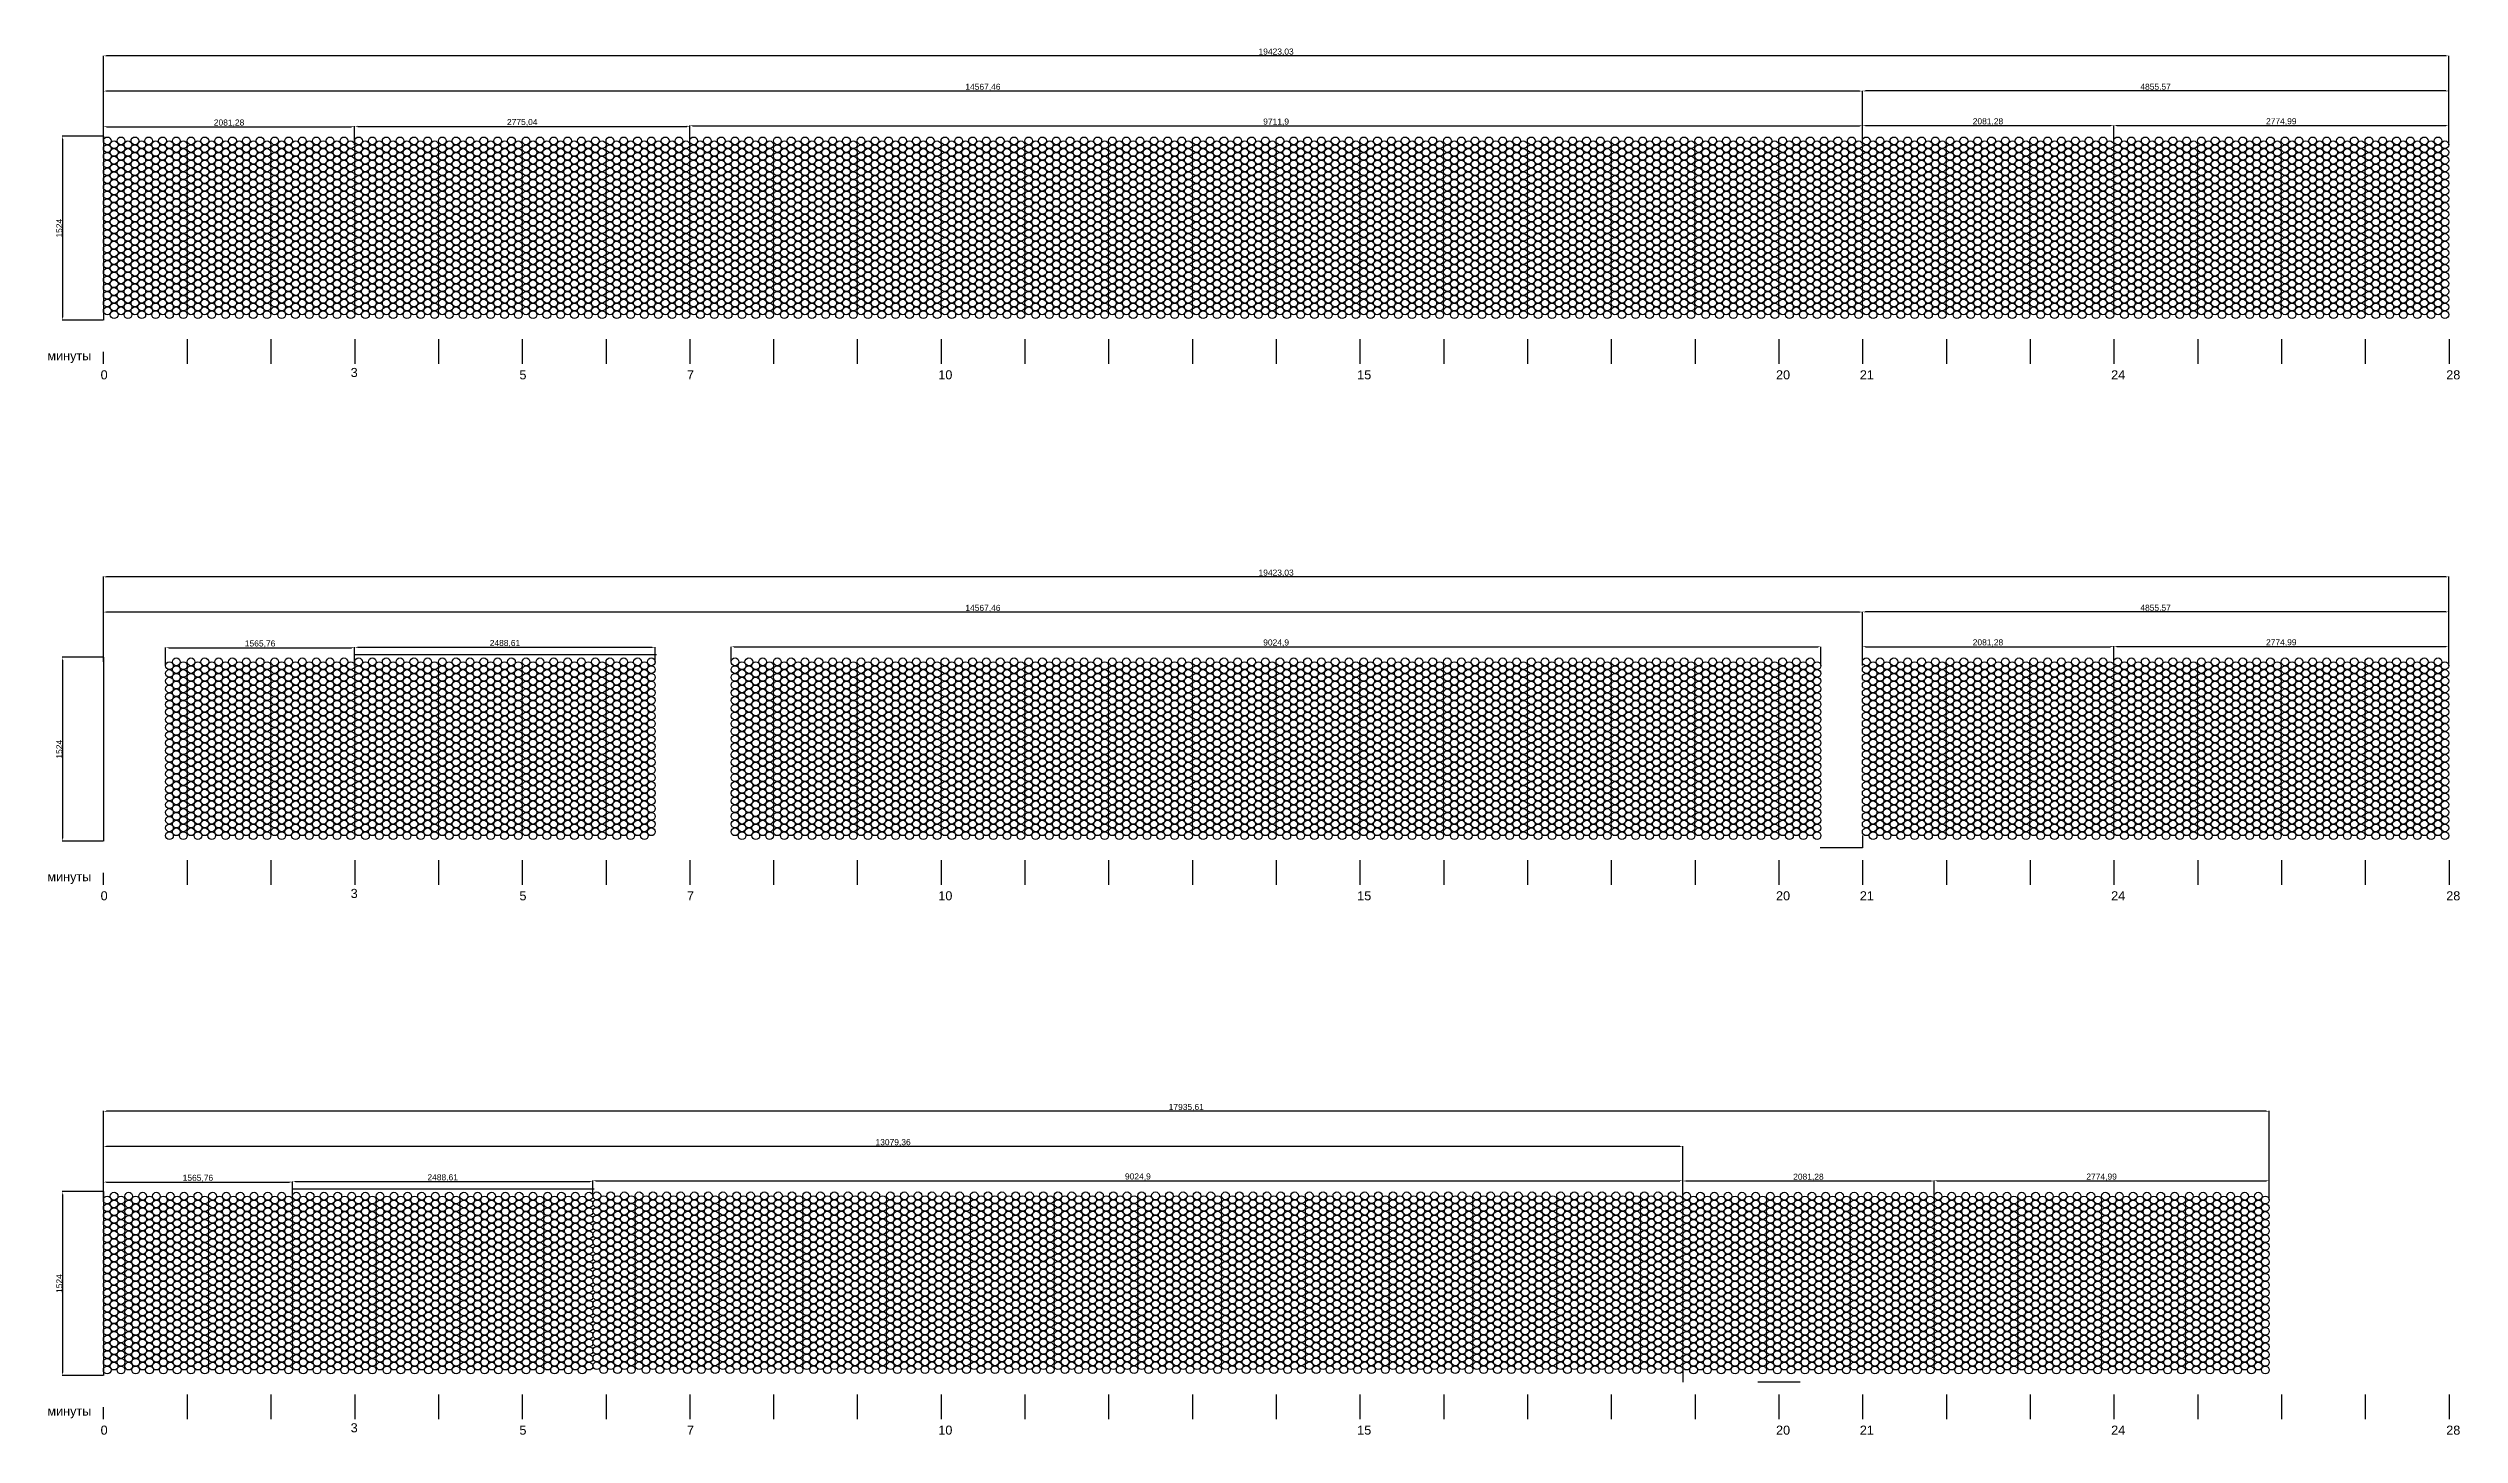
# Model space of a CAD drawing. Header units: millimetres. Extents: x -918 to 51042, y -35619 to 21649.
# Drawn here: x 2092 to 22063, y -35619 to -24131 of the extents above; entities that cross this region are included whole.
import ezdxf

# ---------------------------------------------------------------- set-up
doc = ezdxf.new("R2010")
doc.units = ezdxf.units.MM
doc.layers.add('для лазера', color=7, linetype='Continuous')
doc.styles.get("Standard").update_dxf_attribs({"font": 'arial.ttf'})
doc.dimstyles.new('ISO-25', dxfattribs={"dimtxt": 2.5, "dimasz": 2.5, "dimexe": 1.25, "dimexo": 0.625, "dimtad": 1, "dimtxsty": 'Standard', "dimcen": 2.5, "dimadec": 0, "dimazin": 0, "dimtfac": 1, "dimtmove": 0, "dimatfit": 3, "dimfxl": 1, "dimarcsym": 0})

msp = doc.modelspace()

# ---------------------------------------------------------------- texts
at = {"layer": 'для лазера', "char_height": 75, "attachment_point": 1}
for s, insert in [('минуты', (2085.221, -26641.246)), ('0', (2526.348, -26799.121)), ('3', (4596.965, -26779.585)), ('5', (5994.533, -26799.121)), ('7', (7382.056, -26799.121)), ('10', (9463.341, -26799.121)), ('15', (12932.149, -26799.121)), ('20', (16400.958, -26799.121)), ('21', (17094.719, -26799.121)), ('24', (19176.004, -26799.121)), ('28', (21951.051, -26799.121)), ('минуты', (2085.221, -30957.656)), ('0', (2526.348, -31115.531)), ('3', (4596.965, -31095.996)), ('5', (5994.533, -31115.531)), ('7', (7382.056, -31115.531)), ('10', (9463.341, -31115.531)), ('15', (12932.149, -31115.531)), ('20', (16400.958, -31115.531)), ('21', (17094.719, -31115.531)), ('24', (19176.004, -31115.531)), ('28', (21951.051, -31115.531)), ('минуты', (2085.221, -35384.833)), ('0', (2526.348, -35542.708)), ('3', (4596.965, -35523.172)), ('5', (5994.533, -35542.708)), ('7', (7382.056, -35542.708)), ('10', (9463.341, -35542.708)), ('15', (12932.149, -35542.708)), ('20', (16400.958, -35542.708)), ('21', (17094.719, -35542.708)), ('24', (19176.004, -35542.708)), ('28', (21951.051, -35542.708))]:
    msp.add_mtext_dynamic_manual_height_columns(s, width=205.806, gutter_width=12.5, heights=[0], dxfattribs=dict(at, insert=insert))

# ---------------------------------------------------------------- blocks, each defined once
blk = doc.blocks.new('*D29')
at = {"layer": 'Defpoints', "color": 0, "transparency": 16777216}
for p in [(2549, -24860), (2210, -26384), (2549, -26384)]:
    blk.add_point(p, dxfattribs=at)
at = {"layer": 'для лазера', "color": 0, "lineweight": -2, "transparency": 16777216}
for p, q in [((2548, -24860), (2209, -24860)), ((2210, -24885), (2210, -26359)), ((2548, -26384), (2209, -26384))]:
    blk.add_line(p, q, dxfattribs=at)
at = {"layer": 'для лазера', "color": 0, "transparency": 16777216}
for points in [[(2206, -24885), (2214, -24885), (2210, -24860)], [(2206, -26359), (2214, -26359), (2210, -26384)]]:
    blk.add_solid(points, dxfattribs=at)
at = {"layer": 'для лазера', "color": 0, "transparency": 16777216, "insert": (2184, -25622), "char_height": 50, "attachment_point": 5, "rotation": 90}
blk.add_mtext('1524', dxfattribs=at)
blk = doc.blocks.new('*D30')
at = {"layer": 'Defpoints', "color": 0, "transparency": 16777216}
for p in [(2549, -24860), (4630, -24781), (4630, -24930)]:
    blk.add_point(p, dxfattribs=at)
at = {"layer": 'для лазера', "color": 0, "lineweight": -2, "transparency": 16777216}
for p, q in [((2549, -24860), (2549, -24780)), ((2574, -24781), (4605, -24781)), ((4630, -24930), (4630, -24780))]:
    blk.add_line(p, q, dxfattribs=at)
at = {"layer": 'для лазера', "color": 0, "transparency": 16777216}
for points in [[(2574, -24777), (2574, -24785), (2549, -24781)], [(4605, -24777), (4605, -24785), (4630, -24781)]]:
    blk.add_solid(points, dxfattribs=at)
at = {"layer": 'для лазера', "color": 0, "transparency": 16777216, "insert": (3590, -24751), "char_height": 50, "attachment_point": 5}
blk.add_mtext('2081,28', dxfattribs=at)
blk = doc.blocks.new('*D31')
at = {"layer": 'Defpoints', "color": 0, "transparency": 16777216}
for p in [(4630, -24899), (7405, -24778), (7405, -24931)]:
    blk.add_point(p, dxfattribs=at)
at = {"layer": 'для лазера', "color": 0, "lineweight": -2, "transparency": 16777216}
for p, q in [((4630, -24898), (4630, -24776)), ((4655, -24778), (7380, -24778)), ((7405, -24930), (7405, -24776))]:
    blk.add_line(p, q, dxfattribs=at)
at = {"layer": 'для лазера', "color": 0, "transparency": 16777216}
for points in [[(4655, -24773), (4655, -24782), (4630, -24778)], [(7380, -24773), (7380, -24782), (7405, -24778)]]:
    blk.add_solid(points, dxfattribs=at)
at = {"layer": 'для лазера', "color": 0, "transparency": 16777216, "insert": (6018, -24747), "char_height": 50, "attachment_point": 5}
blk.add_mtext('2775,04', dxfattribs=at)
blk = doc.blocks.new('*D32')
at = {"layer": 'Defpoints', "color": 0, "transparency": 16777216}
for p in [(7405, -24898), (17116, -24773), (17116, -24930)]:
    blk.add_point(p, dxfattribs=at)
at = {"layer": 'для лазера', "color": 0, "lineweight": -2, "transparency": 16777216}
for p, q in [((7405, -24898), (7405, -24772)), ((7430, -24773), (17091, -24773)), ((17116, -24930), (17116, -24772))]:
    blk.add_line(p, q, dxfattribs=at)
at = {"layer": 'для лазера', "color": 0, "transparency": 16777216}
for points in [[(7430, -24769), (7430, -24778), (7405, -24773)], [(17091, -24769), (17091, -24778), (17116, -24773)]]:
    blk.add_solid(points, dxfattribs=at)
at = {"layer": 'для лазера', "color": 0, "transparency": 16777216, "insert": (12261, -24743), "char_height": 50, "attachment_point": 5}
blk.add_mtext('9711,9', dxfattribs=at)
blk = doc.blocks.new('*D33')
at = {"layer": 'Defpoints', "color": 0, "transparency": 16777216}
for p in [(2549, -24486), (2549, -24898), (17116, -24930)]:
    blk.add_point(p, dxfattribs=at)
at = {"layer": 'для лазера', "color": 0, "lineweight": -2, "transparency": 16777216}
for p, q in [((2549, -24898), (2549, -24485)), ((17091, -24486), (2574, -24486)), ((17116, -24930), (17116, -24485))]:
    blk.add_line(p, q, dxfattribs=at)
at = {"layer": 'для лазера', "color": 0, "transparency": 16777216}
for points in [[(2574, -24482), (2574, -24490), (2549, -24486)], [(17091, -24482), (17091, -24490), (17116, -24486)]]:
    blk.add_solid(points, dxfattribs=at)
at = {"layer": 'для лазера', "color": 0, "transparency": 16777216, "insert": (9833, -24455), "char_height": 50, "attachment_point": 5}
blk.add_mtext('14567,46', dxfattribs=at)
blk = doc.blocks.new('*D34')
at = {"layer": 'Defpoints', "color": 0, "transparency": 16777216}
for p in [(17116, -24898), (19197, -24772), (19197, -24898)]:
    blk.add_point(p, dxfattribs=at)
at = {"layer": 'для лазера', "color": 0, "lineweight": -2, "transparency": 16777216}
for p, q in [((17116, -24898), (17116, -24771)), ((17141, -24772), (19172, -24772)), ((19197, -24898), (19197, -24771))]:
    blk.add_line(p, q, dxfattribs=at)
at = {"layer": 'для лазера', "color": 0, "transparency": 16777216}
for points in [[(17141, -24768), (17141, -24776), (17116, -24772)], [(19172, -24768), (19172, -24776), (19197, -24772)]]:
    blk.add_solid(points, dxfattribs=at)
at = {"layer": 'для лазера', "color": 0, "transparency": 16777216, "insert": (18156, -24741), "char_height": 50, "attachment_point": 5}
blk.add_mtext('2081,28', dxfattribs=at)
blk = doc.blocks.new('*D35')
at = {"layer": 'Defpoints', "color": 0, "transparency": 16777216}
for p in [(19197, -24896), (21972, -24771), (21972, -24930)]:
    blk.add_point(p, dxfattribs=at)
at = {"layer": 'для лазера', "color": 0, "lineweight": -2, "transparency": 16777216}
for p, q in [((19197, -24896), (19197, -24770)), ((19222, -24771), (21947, -24771)), ((21972, -24930), (21972, -24770))]:
    blk.add_line(p, q, dxfattribs=at)
at = {"layer": 'для лазера', "color": 0, "transparency": 16777216}
for points in [[(19222, -24767), (19222, -24775), (19197, -24771)], [(21947, -24767), (21947, -24775), (21972, -24771)]]:
    blk.add_solid(points, dxfattribs=at)
at = {"layer": 'для лазера', "color": 0, "transparency": 16777216, "insert": (20585, -24740), "char_height": 50, "attachment_point": 5}
blk.add_mtext('2774,99', dxfattribs=at)
blk = doc.blocks.new('*D36')
at = {"layer": 'Defpoints', "color": 0, "transparency": 16777216}
for p in [(17116, -24485), (17116, -24891), (21972, -24930)]:
    blk.add_point(p, dxfattribs=at)
at = {"layer": 'для лазера', "color": 0, "lineweight": -2, "transparency": 16777216}
for p, q in [((17116, -24891), (17116, -24484)), ((21947, -24485), (17141, -24485)), ((21972, -24930), (21972, -24484))]:
    blk.add_line(p, q, dxfattribs=at)
at = {"layer": 'для лазера', "color": 0, "transparency": 16777216}
for points in [[(17141, -24481), (17141, -24489), (17116, -24485)], [(21947, -24481), (21947, -24489), (21972, -24485)]]:
    blk.add_solid(points, dxfattribs=at)
at = {"layer": 'для лазера', "color": 0, "transparency": 16777216, "insert": (19544, -24454), "char_height": 50, "attachment_point": 5}
blk.add_mtext('4855,57', dxfattribs=at)
blk = doc.blocks.new('*D37')
at = {"layer": 'Defpoints', "color": 0, "transparency": 16777216}
for p in [(2549, -24194), (2549, -24898), (21972, -24930)]:
    blk.add_point(p, dxfattribs=at)
at = {"layer": 'для лазера', "color": 0, "lineweight": -2, "transparency": 16777216}
for p, q in [((2549, -24898), (2549, -24193)), ((21947, -24194), (2574, -24194)), ((21972, -24930), (21972, -24193))]:
    blk.add_line(p, q, dxfattribs=at)
at = {"layer": 'для лазера', "color": 0, "transparency": 16777216}
for points in [[(2574, -24190), (2574, -24198), (2549, -24194)], [(21947, -24190), (21947, -24198), (21972, -24194)]]:
    blk.add_solid(points, dxfattribs=at)
at = {"layer": 'для лазера', "color": 0, "transparency": 16777216, "insert": (12261, -24163), "char_height": 50, "attachment_point": 5}
blk.add_mtext('19423,03', dxfattribs=at)
blk = doc.blocks.new('*D41')
at = {"layer": 'Defpoints', "color": 0, "transparency": 16777216}
for p in [(2549, -29177), (2210, -30701), (2549, -30701)]:
    blk.add_point(p, dxfattribs=at)
at = {"layer": 'для лазера', "color": 0, "lineweight": -2, "transparency": 16777216}
for p, q in [((2548, -29177), (2209, -29177)), ((2210, -29202), (2210, -30676)), ((2548, -30701), (2209, -30701))]:
    blk.add_line(p, q, dxfattribs=at)
at = {"layer": 'для лазера', "color": 0, "transparency": 16777216}
for points in [[(2206, -29202), (2214, -29202), (2210, -29177)], [(2206, -30676), (2214, -30676), (2210, -30701)]]:
    blk.add_solid(points, dxfattribs=at)
at = {"layer": 'для лазера', "color": 0, "transparency": 16777216, "insert": (2184, -29939), "char_height": 50, "attachment_point": 5, "rotation": 90}
blk.add_mtext('1524', dxfattribs=at)
blk = doc.blocks.new('*D40')
at = {"layer": 'Defpoints', "color": 0, "transparency": 16777216}
for p in [(4630, -29098), (3065, -29243), (4630, -29247)]:
    blk.add_point(p, dxfattribs=at)
at = {"layer": 'для лазера', "color": 0, "lineweight": -2, "transparency": 16777216}
for p, q in [((3065, -29242), (3065, -29096)), ((3090, -29098), (4605, -29098)), ((4630, -29246), (4630, -29096))]:
    blk.add_line(p, q, dxfattribs=at)
at = {"layer": 'для лазера', "color": 0, "transparency": 16777216}
for points in [[(3090, -29094), (3090, -29102), (3065, -29098)], [(4605, -29094), (4605, -29102), (4630, -29098)]]:
    blk.add_solid(points, dxfattribs=at)
at = {"layer": 'для лазера', "color": 0, "transparency": 16777216, "insert": (3847, -29067), "char_height": 50, "attachment_point": 5}
blk.add_mtext('1565,76', dxfattribs=at)
blk = doc.blocks.new('*D42')
at = {"layer": 'Defpoints', "color": 0, "transparency": 16777216}
for p in [(7119, -29094), (4630, -29215), (7119, -29218)]:
    blk.add_point(p, dxfattribs=at)
at = {"layer": 'для лазера', "color": 0, "lineweight": -2, "transparency": 16777216}
for p, q in [((4630, -29215), (4630, -29093)), ((4655, -29094), (7094, -29094)), ((7119, -29217), (7119, -29093))]:
    blk.add_line(p, q, dxfattribs=at)
at = {"layer": 'для лазера', "color": 0, "transparency": 16777216}
for points in [[(4655, -29090), (4655, -29098), (4630, -29094)], [(7094, -29090), (7094, -29098), (7119, -29094)]]:
    blk.add_solid(points, dxfattribs=at)
at = {"layer": 'для лазера', "color": 0, "transparency": 16777216, "insert": (5875, -29063), "char_height": 50, "attachment_point": 5}
blk.add_mtext('2488,61', dxfattribs=at)
blk = doc.blocks.new('*D43')
at = {"layer": 'Defpoints', "color": 0, "transparency": 16777216}
for p in [(16773, -29090), (7748, -29215), (16773, -29247)]:
    blk.add_point(p, dxfattribs=at)
at = {"layer": 'для лазера', "color": 0, "lineweight": -2, "transparency": 16777216}
for p, q in [((7748, -29214), (7748, -29089)), ((7773, -29090), (16748, -29090)), ((16773, -29246), (16773, -29089))]:
    blk.add_line(p, q, dxfattribs=at)
at = {"layer": 'для лазера', "color": 0, "transparency": 16777216}
for points in [[(7773, -29086), (7773, -29094), (7748, -29090)], [(16748, -29086), (16748, -29094), (16773, -29090)]]:
    blk.add_solid(points, dxfattribs=at)
at = {"layer": 'для лазера', "color": 0, "transparency": 16777216, "insert": (12261, -29059), "char_height": 50, "attachment_point": 5}
blk.add_mtext('9024,9', dxfattribs=at)
blk = doc.blocks.new('*D44')
at = {"layer": 'Defpoints', "color": 0, "transparency": 16777216}
for p in [(2549, -28802), (2549, -29215), (17116, -29247)]:
    blk.add_point(p, dxfattribs=at)
at = {"layer": 'для лазера', "color": 0, "lineweight": -2, "transparency": 16777216}
for p, q in [((2549, -29214), (2549, -28801)), ((17091, -28802), (2574, -28802)), ((17116, -29246), (17116, -28801))]:
    blk.add_line(p, q, dxfattribs=at)
at = {"layer": 'для лазера', "color": 0, "transparency": 16777216}
for points in [[(2574, -28798), (2574, -28807), (2549, -28802)], [(17091, -28798), (17091, -28807), (17116, -28802)]]:
    blk.add_solid(points, dxfattribs=at)
at = {"layer": 'для лазера', "color": 0, "transparency": 16777216, "insert": (9833, -28772), "char_height": 50, "attachment_point": 5}
blk.add_mtext('14567,46', dxfattribs=at)
blk = doc.blocks.new('*D45')
at = {"layer": 'Defpoints', "color": 0, "transparency": 16777216}
for p in [(19197, -29089), (17116, -29215), (19197, -29215)]:
    blk.add_point(p, dxfattribs=at)
at = {"layer": 'для лазера', "color": 0, "lineweight": -2, "transparency": 16777216}
for p, q in [((17116, -29214), (17116, -29087)), ((17141, -29089), (19172, -29089)), ((19197, -29214), (19197, -29087))]:
    blk.add_line(p, q, dxfattribs=at)
at = {"layer": 'для лазера', "color": 0, "transparency": 16777216}
for points in [[(17141, -29084), (17141, -29093), (17116, -29089)], [(19172, -29084), (19172, -29093), (19197, -29089)]]:
    blk.add_solid(points, dxfattribs=at)
at = {"layer": 'для лазера', "color": 0, "transparency": 16777216, "insert": (18156, -29058), "char_height": 50, "attachment_point": 5}
blk.add_mtext('2081,28', dxfattribs=at)
blk = doc.blocks.new('*D46')
at = {"layer": 'Defpoints', "color": 0, "transparency": 16777216}
for p in [(21972, -29087), (19197, -29213), (21972, -29247)]:
    blk.add_point(p, dxfattribs=at)
at = {"layer": 'для лазера', "color": 0, "lineweight": -2, "transparency": 16777216}
for p, q in [((19197, -29212), (19197, -29086)), ((19222, -29087), (21947, -29087)), ((21972, -29246), (21972, -29086))]:
    blk.add_line(p, q, dxfattribs=at)
at = {"layer": 'для лазера', "color": 0, "transparency": 16777216}
for points in [[(19222, -29083), (19222, -29091), (19197, -29087)], [(21947, -29083), (21947, -29091), (21972, -29087)]]:
    blk.add_solid(points, dxfattribs=at)
at = {"layer": 'для лазера', "color": 0, "transparency": 16777216, "insert": (20585, -29057), "char_height": 50, "attachment_point": 5}
blk.add_mtext('2774,99', dxfattribs=at)
blk = doc.blocks.new('*D38')
at = {"layer": 'Defpoints', "color": 0, "transparency": 16777216}
for p in [(17116, -28801), (17116, -29208), (21972, -29247)]:
    blk.add_point(p, dxfattribs=at)
at = {"layer": 'для лазера', "color": 0, "lineweight": -2, "transparency": 16777216}
for p, q in [((17116, -29207), (17116, -28800)), ((21947, -28801), (17141, -28801)), ((21972, -29246), (21972, -28800))]:
    blk.add_line(p, q, dxfattribs=at)
at = {"layer": 'для лазера', "color": 0, "transparency": 16777216}
for points in [[(17141, -28797), (17141, -28805), (17116, -28801)], [(21947, -28797), (21947, -28805), (21972, -28801)]]:
    blk.add_solid(points, dxfattribs=at)
at = {"layer": 'для лазера', "color": 0, "transparency": 16777216, "insert": (19544, -28771), "char_height": 50, "attachment_point": 5}
blk.add_mtext('4855,57', dxfattribs=at)
blk = doc.blocks.new('*D39')
at = {"layer": 'Defpoints', "color": 0, "transparency": 16777216}
for p in [(2549, -28511), (2549, -29215), (21972, -29247)]:
    blk.add_point(p, dxfattribs=at)
at = {"layer": 'для лазера', "color": 0, "lineweight": -2, "transparency": 16777216}
for p, q in [((2549, -29214), (2549, -28509)), ((21947, -28511), (2574, -28511)), ((21972, -29246), (21972, -28509))]:
    blk.add_line(p, q, dxfattribs=at)
at = {"layer": 'для лазера', "color": 0, "transparency": 16777216}
for points in [[(2574, -28506), (2574, -28515), (2549, -28511)], [(21947, -28506), (21947, -28515), (21972, -28511)]]:
    blk.add_solid(points, dxfattribs=at)
at = {"layer": 'для лазера', "color": 0, "transparency": 16777216, "insert": (12261, -28480), "char_height": 50, "attachment_point": 5}
blk.add_mtext('19423,03', dxfattribs=at)
blk = doc.blocks.new('*D51')
at = {"layer": 'Defpoints', "color": 0, "transparency": 16777216}
for p in [(2549, -33604), (2210, -35128), (2549, -35128)]:
    blk.add_point(p, dxfattribs=at)
at = {"layer": 'для лазера', "color": 0, "lineweight": -2, "transparency": 16777216}
for p, q in [((2548, -33604), (2209, -33604)), ((2210, -33629), (2210, -35103)), ((2548, -35128), (2209, -35128))]:
    blk.add_line(p, q, dxfattribs=at)
at = {"layer": 'для лазера', "color": 0, "transparency": 16777216}
for points in [[(2206, -33629), (2214, -33629), (2210, -33604)], [(2206, -35103), (2214, -35103), (2210, -35128)]]:
    blk.add_solid(points, dxfattribs=at)
at = {"layer": 'для лазера', "color": 0, "transparency": 16777216, "insert": (2184, -34366), "char_height": 50, "attachment_point": 5, "rotation": 90}
blk.add_mtext('1524', dxfattribs=at)
blk = doc.blocks.new('*D50')
at = {"layer": 'Defpoints', "color": 0, "transparency": 16777216}
for p in [(4115, -33525), (2549, -33670), (4115, -33674)]:
    blk.add_point(p, dxfattribs=at)
at = {"layer": 'для лазера', "color": 0, "lineweight": -2, "transparency": 16777216}
for p, q in [((2549, -33669), (2549, -33524)), ((2574, -33525), (4090, -33525)), ((4115, -33673), (4115, -33524))]:
    blk.add_line(p, q, dxfattribs=at)
at = {"layer": 'для лазера', "color": 0, "transparency": 16777216}
for points in [[(2574, -33521), (2574, -33529), (2549, -33525)], [(4090, -33521), (4090, -33529), (4115, -33525)]]:
    blk.add_solid(points, dxfattribs=at)
at = {"layer": 'для лазера', "color": 0, "transparency": 16777216, "insert": (3332, -33494), "char_height": 50, "attachment_point": 5}
blk.add_mtext('1565,76', dxfattribs=at)
blk = doc.blocks.new('*D54')
at = {"layer": 'Defpoints', "color": 0, "transparency": 16777216}
for p in [(6603, -33521), (4115, -33643), (6603, -33645)]:
    blk.add_point(p, dxfattribs=at)
at = {"layer": 'для лазера', "color": 0, "lineweight": -2, "transparency": 16777216}
for p, q in [((4115, -33642), (4115, -33520)), ((4140, -33521), (6578, -33521)), ((6603, -33645), (6603, -33520))]:
    blk.add_line(p, q, dxfattribs=at)
at = {"layer": 'для лазера', "color": 0, "transparency": 16777216}
for points in [[(4140, -33517), (4140, -33525), (4115, -33521)], [(6578, -33517), (6578, -33525), (6603, -33521)]]:
    blk.add_solid(points, dxfattribs=at)
at = {"layer": 'для лазера', "color": 0, "transparency": 16777216, "insert": (5359, -33490), "char_height": 50, "attachment_point": 5}
blk.add_mtext('2488,61', dxfattribs=at)
blk = doc.blocks.new('*D48')
at = {"layer": 'Defpoints', "color": 0, "transparency": 16777216}
for p in [(15628, -33514), (6603, -33639), (15628, -33671)]:
    blk.add_point(p, dxfattribs=at)
at = {"layer": 'для лазера', "color": 0, "lineweight": -2, "transparency": 16777216}
for p, q in [((6603, -33638), (6603, -33512)), ((6628, -33514), (15603, -33514)), ((15628, -33670), (15628, -33512))]:
    blk.add_line(p, q, dxfattribs=at)
at = {"layer": 'для лазера', "color": 0, "transparency": 16777216}
for points in [[(6628, -33510), (6628, -33518), (6603, -33514)], [(15603, -33510), (15603, -33518), (15628, -33514)]]:
    blk.add_solid(points, dxfattribs=at)
at = {"layer": 'для лазера', "color": 0, "transparency": 16777216, "insert": (11116, -33483), "char_height": 50, "attachment_point": 5}
blk.add_mtext('9024,9', dxfattribs=at)
blk = doc.blocks.new('*D49')
at = {"layer": 'Defpoints', "color": 0, "transparency": 16777216}
for p in [(2549, -33230), (2549, -33642), (15628, -33671)]:
    blk.add_point(p, dxfattribs=at)
at = {"layer": 'для лазера', "color": 0, "lineweight": -2, "transparency": 16777216}
for p, q in [((2549, -33641), (2549, -33228)), ((15603, -33230), (2574, -33230)), ((15628, -33670), (15628, -33228))]:
    blk.add_line(p, q, dxfattribs=at)
at = {"layer": 'для лазера', "color": 0, "transparency": 16777216}
for points in [[(2574, -33225), (2574, -33234), (2549, -33230)], [(15603, -33225), (15603, -33234), (15628, -33230)]]:
    blk.add_solid(points, dxfattribs=at)
at = {"layer": 'для лазера', "color": 0, "transparency": 16777216, "insert": (9089, -33199), "char_height": 50, "attachment_point": 5}
blk.add_mtext('13079,36', dxfattribs=at)
blk = doc.blocks.new('*D52')
at = {"layer": 'Defpoints', "color": 0, "transparency": 16777216}
for p in [(17710, -33516), (15628, -33642), (17710, -33642)]:
    blk.add_point(p, dxfattribs=at)
at = {"layer": 'для лазера', "color": 0, "lineweight": -2, "transparency": 16777216}
for p, q in [((15628, -33641), (15628, -33514)), ((15653, -33516), (17685, -33516)), ((17710, -33641), (17710, -33514))]:
    blk.add_line(p, q, dxfattribs=at)
at = {"layer": 'для лазера', "color": 0, "transparency": 16777216}
for points in [[(15653, -33512), (15653, -33520), (15628, -33516)], [(17685, -33512), (17685, -33520), (17710, -33516)]]:
    blk.add_solid(points, dxfattribs=at)
at = {"layer": 'для лазера', "color": 0, "transparency": 16777216, "insert": (16669, -33485), "char_height": 50, "attachment_point": 5}
blk.add_mtext('2081,28', dxfattribs=at)
blk = doc.blocks.new('*D53')
at = {"layer": 'Defpoints', "color": 0, "transparency": 16777216}
for p in [(20485, -33514), (17710, -33640), (20485, -33674)]:
    blk.add_point(p, dxfattribs=at)
at = {"layer": 'для лазера', "color": 0, "lineweight": -2, "transparency": 16777216}
for p, q in [((17710, -33639), (17710, -33513)), ((17735, -33514), (20460, -33514)), ((20485, -33673), (20485, -33513))]:
    blk.add_line(p, q, dxfattribs=at)
at = {"layer": 'для лазера', "color": 0, "transparency": 16777216}
for points in [[(17735, -33510), (17735, -33519), (17710, -33514)], [(20460, -33510), (20460, -33519), (20485, -33514)]]:
    blk.add_solid(points, dxfattribs=at)
at = {"layer": 'для лазера', "color": 0, "transparency": 16777216, "insert": (19097, -33484), "char_height": 50, "attachment_point": 5}
blk.add_mtext('2774,99', dxfattribs=at)
blk = doc.blocks.new('*D47')
at = {"layer": 'Defpoints', "color": 0, "transparency": 16777216}
for p in [(2549, -32938), (2549, -33670), (20485, -33674)]:
    blk.add_point(p, dxfattribs=at)
at = {"layer": 'для лазера', "color": 0, "lineweight": -2, "transparency": 16777216}
for p, q in [((2549, -33669), (2549, -32936)), ((20460, -32938), (2574, -32938)), ((20485, -33673), (20485, -32936))]:
    blk.add_line(p, q, dxfattribs=at)
at = {"layer": 'для лазера', "color": 0, "transparency": 16777216}
for points in [[(2574, -32934), (2574, -32942), (2549, -32938)], [(20460, -32934), (20460, -32942), (20485, -32938)]]:
    blk.add_solid(points, dxfattribs=at)
at = {"layer": 'для лазера', "color": 0, "transparency": 16777216, "insert": (11517, -32907), "char_height": 50, "attachment_point": 5}
blk.add_mtext('17935,61', dxfattribs=at)

# ---------------------------------------------------------------- dimensions: what is measured, and where the dimension line sits
at = {"layer": 'для лазера'}
for base, p1, p2, picture, middle in [((2549.001, -24194.127), (21972.028, -24930.364), (2549.001, -24898.293), '*D37', (12260.514, -24163.454)), ((17116.4626, -24484.809), (21972.0278, -24930.3638), (17116.4626, -24891.4027), '*D36', (19544.2452, -24454.1362)), ((4630.2856, -24781.2615), (2549.0007, -24860.3638), (4630.2856, -24930.3638), '*D30', (3589.6432, -24750.5887)), ((7405.33, -24777.511), (4630.293, -24899.069), (7405.33, -24930.729), '*D31', (6017.812, -24746.839)), ((17116.462, -24773.345), (7404.566, -24898.364), (17116.462, -24930.47), '*D32', (12260.514, -24742.672)), ((19196.98126, -24772.09479), (17115.69632, -24898.36384), (19196.98126, -24898.36384), '*D34', (18156.33879, -24741.42205)), ((21972.028, -24770.845), (19197.038, -24896.455), (21972.028, -24930.364), '*D35', (20584.533, -24740.172)), ((2549.001, -28510.537), (21972.028, -29246.775), (2549.001, -29214.704), '*D39', (12260.514, -28479.865)), ((17116.4626, -28801.2197), (21972.0278, -29246.7746), (17116.4626, -29207.8134), '*D38', (19544.2452, -28770.547)), ((4630.2856, -29097.6722), (3064.5209, -29242.7145), (4630.2856, -29246.7746), '*D40', (3847.4033, -29066.9994)), ((7118.906, -29093.922), (4630.293, -29215.48), (7118.906, -29218.012), '*D42', (5874.6, -29063.249)), ((16772.963, -29089.756), (7748.066, -29214.775), (16772.963, -29246.784), '*D43', (12260.514, -29059.083)), ((19196.98126, -29088.50551), (17115.69632, -29214.77455), (19196.98126, -29214.77455), '*D45', (18156.33879, -29057.83276)), ((21972.028, -29087.256), (19197.038, -29212.865), (21972.028, -29246.775), '*D46', (20584.533, -29056.583)), ((2549.082, -32937.714), (20484.696, -33673.951), (2549.082, -33669.891), '*D47', (11516.889, -32907.041)), ((4114.8466, -33524.8487), (2549.0819, -33669.8911), (4114.8466, -33673.9511), '*D50', (3331.9642, -33494.176)), ((6603.467, -33521.099), (4114.854, -33642.656), (6603.467, -33645.189), '*D54', (5359.161, -33490.426)), ((15628.364, -33513.695), (6603.467, -33638.714), (15628.364, -33670.723), '*D48', (11115.916, -33483.022)), ((17709.649, -33515.6821), (15628.3641, -33641.9511), (17709.649, -33641.9511), '*D52', (16669.0066, -33485.0093)), ((20484.696, -33514.432), (17709.706, -33640.042), (20484.696, -33673.951), '*D53', (19097.201, -33483.759))]:
    dim = msp.add_linear_dim(base=base, p1=p1, p2=p2, dimstyle='ISO-25', override={"dimtxt": 50, "dimasz": 25}, dxfattribs=at)
    dim.commit()
    dim.dimension.update_dxf_attribs({"geometry": picture, "text_midpoint": middle})
at = {"layer": 'для лазера', "color": 1}
for base, p1, p2, picture, middle in [((2549.001, -24486.059), (17116.463, -24930.364), (2549.001, -24898.293), '*D33', (9832.732, -24455.386)), ((2549.001, -28802.47), (17116.463, -29246.775), (2549.001, -29214.704), '*D44', (9832.732, -28771.797)), ((2549.001, -33229.646), (15628.364, -33670.714), (2549.001, -33641.881), '*D49', (9088.682, -33198.974))]:
    dim = msp.add_linear_dim(base=base, p1=p1, p2=p2, dimstyle='ISO-25', override={"dimtxt": 50, "dimasz": 25}, dxfattribs=at)
    dim.commit()
    dim.dimension.update_dxf_attribs({"geometry": picture, "text_midpoint": middle})
at = {"layer": 'для лазера'}
for base, p1, p2, picture, middle in [((2209.832, -26384.364), (2549.001, -24860.364), (2549.001, -26384.364), '*D29', (2183.678, -25622.364)), ((2209.832, -30700.775), (2549.001, -29176.775), (2549.001, -30700.775), '*D41', (2183.678, -29938.775)), ((2209.832, -35127.951), (2549.001, -33603.951), (2549.001, -35127.951), '*D51', (2183.678, -34365.951))]:
    dim = msp.add_linear_dim(base=base, p1=p1, p2=p2, angle=90, dimstyle='ISO-25', override={"dimtxt": 50, "dimasz": 25}, dxfattribs=at)
    dim.commit()
    dim.dimension.update_dxf_attribs({"geometry": picture, "text_midpoint": middle})

# ---------------------------------------------------------------- linework, layer by layer
at = {"layer": 'для лазера'}
for p, q in [((2549.001, -24860.364), (2462.404, -24860.364)), ((2549.001, -24860.364), (2549.001, -26384.364)), ((3242.762, -26541.836), (3242.762, -26745.308)), ((3936.524, -26541.836), (3936.524, -26745.308)), ((4630.286, -26541.836), (4630.286, -26745.308)), ((5324.047, -26541.836), (5324.047, -26745.308)), ((6017.809, -26541.836), (6017.809, -26745.308)), ((6711.571, -26541.836), (6711.571, -26745.308)), ((7405.332, -26541.836), (7405.332, -26745.308)), ((8099.094, -26541.836), (8099.094, -26745.308)), ((8792.856, -26541.836), (8792.856, -26745.308)), ((9486.617, -26541.836), (9486.617, -26745.308)), ((10180.379, -26541.836), (10180.379, -26745.308)), ((10874.14, -26541.836), (10874.14, -26745.308)), ((11567.902, -26541.836), (11567.902, -26745.308)), ((12261.664, -26541.836), (12261.664, -26745.308)), ((12955.425, -26541.836), (12955.425, -26745.308)), ((13649.187, -26541.836), (13649.187, -26745.308)), ((14342.949, -26541.836), (14342.949, -26745.308)), ((15036.71, -26541.836), (15036.71, -26745.308)), ((15730.472, -26541.836), (15730.472, -26745.308)), ((16424.234, -26541.836), (16424.234, -26745.308)), ((17117.995, -26541.836), (17117.995, -26745.308)), ((17811.757, -26541.836), (17811.757, -26745.308)), ((18505.519, -26541.836), (18505.519, -26745.308)), ((19199.28, -26541.836), (19199.28, -26745.308)), ((19893.042, -26541.836), (19893.042, -26745.308)), ((20586.804, -26541.836), (20586.804, -26745.308)), ((21280.565, -26541.836), (21280.565, -26745.308)), ((21974.327, -26541.836), (21974.327, -26745.308)), ((2549.001, -26745.308), (2549.001, -26645.308)), ((4630.293, -29153.764), (7130.293, -29153.764)), ((2549.001, -29176.775), (2462.404, -29176.775)), ((2549.001, -29176.775), (2549.001, -30700.775)), ((17116.463, -30654.775), (17116.463, -30756.631)), ((3242.762, -30858.247), (3242.762, -31061.719)), ((3936.524, -30858.247), (3936.524, -31061.719)), ((4630.286, -30858.247), (4630.286, -31061.719)), ((5324.047, -30858.247), (5324.047, -31061.719)), ((6017.809, -30858.247), (6017.809, -31061.719)), ((6711.571, -30858.247), (6711.571, -31061.719)), ((7405.332, -30858.247), (7405.332, -31061.719)), ((8099.094, -30858.247), (8099.094, -31061.719)), ((8792.856, -30858.247), (8792.856, -31061.719)), ((9486.617, -30858.247), (9486.617, -31061.719)), ((10180.379, -30858.247), (10180.379, -31061.719)), ((10874.14, -30858.247), (10874.14, -31061.719)), ((11567.902, -30858.247), (11567.902, -31061.719)), ((12261.664, -30858.247), (12261.664, -31061.719)), ((12955.425, -30858.247), (12955.425, -31061.719)), ((13649.187, -30858.247), (13649.187, -31061.719)), ((14342.949, -30858.247), (14342.949, -31061.719)), ((15036.71, -30858.247), (15036.71, -31061.719)), ((15730.472, -30858.247), (15730.472, -31061.719)), ((16424.234, -30858.247), (16424.234, -31061.719)), ((17116.463, -30756.631), (16766.463, -30756.631)), ((17117.995, -30858.247), (17117.995, -31061.719)), ((17811.757, -30858.247), (17811.757, -31061.719)), ((18505.519, -30858.247), (18505.519, -31061.719)), ((19199.28, -30858.247), (19199.28, -31061.719)), ((19893.042, -30858.247), (19893.042, -31061.719)), ((20586.804, -30858.247), (20586.804, -31061.719)), ((21280.565, -30858.247), (21280.565, -31061.719)), ((21974.327, -30858.247), (21974.327, -31061.719)), ((2549.001, -31061.719), (2549.001, -30961.719)), ((2549.001, -33603.951), (2462.404, -33603.951)), ((2549.001, -33603.951), (2549.001, -35127.951)), ((4114.854, -33580.94), (6614.854, -33580.94)), ((15629.13, -35081.951), (15629.13, -35183.807)), ((3242.762, -35285.423), (3242.762, -35488.896)), ((3936.524, -35285.423), (3936.524, -35488.896)), ((4630.286, -35285.423), (4630.286, -35488.896)), ((5324.047, -35285.423), (5324.047, -35488.896)), ((6017.809, -35285.423), (6017.809, -35488.896)), ((6711.571, -35285.423), (6711.571, -35488.896)), ((7405.332, -35285.423), (7405.332, -35488.896)), ((8099.094, -35285.423), (8099.094, -35488.896)), ((8792.856, -35285.423), (8792.856, -35488.896)), ((9486.617, -35285.423), (9486.617, -35488.896)), ((10180.379, -35285.423), (10180.379, -35488.896)), ((10874.14, -35285.423), (10874.14, -35488.896)), ((11567.902, -35285.423), (11567.902, -35488.896)), ((12261.664, -35285.423), (12261.664, -35488.896)), ((12955.425, -35285.423), (12955.425, -35488.896)), ((13649.187, -35285.423), (13649.187, -35488.896)), ((14342.949, -35285.423), (14342.949, -35488.896)), ((15036.71, -35285.423), (15036.71, -35488.896)), ((15730.472, -35285.423), (15730.472, -35488.896)), ((16601.024, -35183.807), (16251.024, -35183.807)), ((16424.234, -35285.423), (16424.234, -35488.896)), ((17117.995, -35285.423), (17117.995, -35488.896)), ((17811.757, -35285.423), (17811.757, -35488.896)), ((18505.519, -35285.423), (18505.519, -35488.896)), ((19199.28, -35285.423), (19199.28, -35488.896)), ((19893.042, -35285.423), (19893.042, -35488.896)), ((20586.804, -35285.423), (20586.804, -35488.896)), ((21280.565, -35285.423), (21280.565, -35488.896)), ((21974.327, -35285.423), (21974.327, -35488.896)), ((2549.001, -35488.896), (2549.001, -35388.896))]:
    msp.add_line(p, q, dxfattribs=at)
at = {"layer": 'для лазера', "color": 2}
for centre in [(2581.001, -24898.364), (2581.001, -24962.364), (2638.262, -24930.364), (2638.262, -24994.364), (2695.501, -24898.364), (2695.501, -24962.364), (2752.762, -24930.364), (2752.762, -24994.364), (2810.001, -24898.364), (2810.001, -24962.364), (2867.262, -24930.364), (2867.262, -24994.364), (2924.501, -24898.364), (2924.501, -24962.364), (2981.762, -24930.364), (2981.762, -24994.364), (3039.001, -24898.364), (3039.001, -24962.364), (3096.262, -24930.364), (3096.262, -24994.364), (3153.501, -24898.364), (3153.501, -24962.364), (3210.762, -24930.364), (3210.762, -24994.364), (3274.762, -24898.364), (3274.762, -24962.364), (3332.024, -24930.364), (3332.024, -24994.364), (3389.262, -24898.364), (3389.262, -24962.364), (3446.524, -24930.364), (3446.524, -24994.364), (3503.762, -24898.364), (3503.762, -24962.364), (3561.024, -24930.364), (3561.024, -24994.364), (3618.262, -24898.364), (3618.262, -24962.364), (3675.524, -24930.364), (3675.524, -24994.364), (3732.762, -24898.364), (3732.762, -24962.364), (3790.024, -24930.364), (3790.024, -24994.364), (3847.262, -24898.364), (3847.262, -24962.364), (3904.524, -24930.364), (3904.524, -24994.364), (3968.524, -24898.364), (3968.524, -24962.364), (4025.786, -24930.364), (4025.786, -24994.364), (4083.024, -24898.364), (4083.024, -24962.364), (4140.286, -24930.364), (4140.286, -24994.364), (4197.524, -24898.364), (4197.524, -24962.364), (4254.786, -24930.364), (4254.786, -24994.364), (4312.024, -24898.364), (4312.024, -24962.364), (4369.286, -24930.364), (4369.286, -24994.364), (4426.524, -24898.364), (4426.524, -24962.364), (4483.786, -24930.364), (4483.786, -24994.364), (4541.024, -24898.364), (4541.024, -24962.364), (4598.286, -24930.364), (4598.286, -24994.364), (17147.696, -24898.364), (17147.696, -24962.364), (17204.958, -24930.364), (17204.958, -24994.364), (17262.196, -24898.364), (17262.196, -24962.364), (17319.458, -24930.364), (17319.458, -24994.364), (17376.696, -24898.364), (17376.696, -24962.364), (17433.958, -24930.364), (17433.958, -24994.364), (17491.196, -24898.364), (17491.196, -24962.364), (17548.458, -24930.364), (17548.458, -24994.364), (17605.696, -24898.364), (17605.696, -24962.364), (17662.958, -24930.364), (17662.958, -24994.364), (17720.196, -24898.364), (17720.196, -24962.364), (17777.458, -24930.364), (17777.458, -24994.364), (17841.458, -24898.364), (17841.458, -24962.364), (17898.72, -24930.364), (17898.72, -24994.364), (17955.958, -24898.364), (17955.958, -24962.364), (18013.22, -24930.364), (18013.22, -24994.364), (18070.458, -24898.364), (18070.458, -24962.364), (18127.72, -24930.364), (18127.72, -24994.364), (18184.958, -24898.364), (18184.958, -24962.364), (18242.22, -24930.364), (18242.22, -24994.364), (18299.458, -24898.364), (18299.458, -24962.364), (18356.72, -24930.364), (18356.72, -24994.364), (18413.958, -24898.364), (18413.958, -24962.364), (18471.22, -24930.364), (18471.22, -24994.364), (18535.22, -24898.364), (18535.22, -24962.364), (18592.481, -24930.364), (18592.481, -24994.364), (18649.72, -24898.364), (18649.72, -24962.364), (18706.981, -24930.364), (18706.981, -24994.364), (18764.22, -24898.364), (18764.22, -24962.364), (18821.481, -24930.364), (18821.481, -24994.364), (18878.72, -24898.364), (18878.72, -24962.364), (18935.981, -24930.364), (18935.981, -24994.364), (18993.22, -24898.364), (18993.22, -24962.364), (19050.481, -24930.364), (19050.481, -24994.364), (19107.72, -24898.364), (19107.72, -24962.364), (19164.981, -24930.364), (19164.981, -24994.364), (2581.001, -25026.364), (2581.001, -25090.364), (2581.001, -25154.364), (2638.262, -25058.364), (2638.262, -25122.364), (2638.262, -25186.364), (2695.501, -25026.364), (2695.501, -25090.364), (2695.501, -25154.364), (2752.762, -25058.364), (2752.762, -25122.364), (2752.762, -25186.364), (2810.001, -25026.364), (2810.001, -25090.364), (2810.001, -25154.364), (2867.262, -25058.364), (2867.262, -25122.364), (2867.262, -25186.364), (2924.501, -25026.364), (2924.501, -25090.364), (2924.501, -25154.364), (2981.762, -25058.364), (2981.762, -25122.364), (2981.762, -25186.364), (3039.001, -25026.364), (3039.001, -25090.364), (3039.001, -25154.364), (3096.262, -25058.364), (3096.262, -25122.364), (3096.262, -25186.364), (3153.501, -25026.364), (3153.501, -25090.364), (3153.501, -25154.364), (3210.762, -25058.364), (3210.762, -25122.364), (3210.762, -25186.364), (3274.762, -25026.364), (3274.762, -25090.364), (3274.762, -25154.364), (3332.024, -25058.364), (3332.024, -25122.364), (3332.024, -25186.364), (3389.262, -25026.364), (3389.262, -25090.364), (3389.262, -25154.364), (3446.524, -25058.364), (3446.524, -25122.364), (3446.524, -25186.364), (3503.762, -25026.364), (3503.762, -25090.364), (3503.762, -25154.364), (3561.024, -25058.364), (3561.024, -25122.364), (3561.024, -25186.364), (3618.262, -25026.364), (3618.262, -25090.364), (3618.262, -25154.364), (3675.524, -25058.364), (3675.524, -25122.364), (3675.524, -25186.364), (3732.762, -25026.364), (3732.762, -25090.364), (3732.762, -25154.364), (3790.024, -25058.364), (3790.024, -25122.364), (3790.024, -25186.364), (3847.262, -25026.364), (3847.262, -25090.364), (3847.262, -25154.364), (3904.524, -25058.364), (3904.524, -25122.364), (3904.524, -25186.364), (3968.524, -25026.364), (3968.524, -25090.364), (3968.524, -25154.364), (4025.786, -25058.364), (4025.786, -25122.364), (4025.786, -25186.364), (4083.024, -25026.364), (4083.024, -25090.364), (4083.024, -25154.364), (4140.286, -25058.364), (4140.286, -25122.364), (4140.286, -25186.364), (4197.524, -25026.364), (4197.524, -25090.364), (4197.524, -25154.364), (4254.786, -25058.364), (4254.786, -25122.364), (4254.786, -25186.364), (4312.024, -25026.364), (4312.024, -25090.364), (4312.024, -25154.364), (4369.286, -25058.364), (4369.286, -25122.364), (4369.286, -25186.364), (4426.524, -25026.364), (4426.524, -25090.364), (4426.524, -25154.364), (4483.786, -25058.364), (4483.786, -25122.364), (4483.786, -25186.364), (4541.024, -25026.364), (4541.024, -25090.364), (4541.024, -25154.364), (4598.286, -25058.364), (4598.286, -25122.364), (4598.286, -25186.364), (17147.696, -25026.364), (17147.696, -25090.364), (17147.696, -25154.364), (17204.958, -25058.364), (17204.958, -25122.364), (17204.958, -25186.364), (17262.196, -25026.364), (17262.196, -25090.364), (17262.196, -25154.364), (17319.458, -25058.364), (17319.458, -25122.364), (17319.458, -25186.364), (17376.696, -25026.364), (17376.696, -25090.364), (17376.696, -25154.364), (17433.958, -25058.364), (17433.958, -25122.364), (17433.958, -25186.364), (17491.196, -25026.364), (17491.196, -25090.364), (17491.196, -25154.364), (17548.458, -25058.364), (17548.458, -25122.364), (17548.458, -25186.364), (17605.696, -25026.364), (17605.696, -25090.364), (17605.696, -25154.364), (17662.958, -25058.364), (17662.958, -25122.364), (17662.958, -25186.364), (17720.196, -25026.364), (17720.196, -25090.364), (17720.196, -25154.364), (17777.458, -25058.364), (17777.458, -25122.364), (17777.458, -25186.364), (17841.458, -25026.364), (17841.458, -25090.364), (17841.458, -25154.364), (17898.72, -25058.364), (17898.72, -25122.364), (17898.72, -25186.364), (17955.958, -25026.364), (17955.958, -25090.364), (17955.958, -25154.364), (18013.22, -25058.364), (18013.22, -25122.364), (18013.22, -25186.364), (18070.458, -25026.364), (18070.458, -25090.364), (18070.458, -25154.364), (18127.72, -25058.364), (18127.72, -25122.364), (18127.72, -25186.364), (18184.958, -25026.364), (18184.958, -25090.364), (18184.958, -25154.364), (18242.22, -25058.364), (18242.22, -25122.364), (18242.22, -25186.364), (18299.458, -25026.364), (18299.458, -25090.364), (18299.458, -25154.364), (18356.72, -25058.364), (18356.72, -25122.364), (18356.72, -25186.364), (18413.958, -25026.364), (18413.958, -25090.364), (18413.958, -25154.364), (18471.22, -25058.364), (18471.22, -25122.364), (18471.22, -25186.364), (18535.22, -25026.364), (18535.22, -25090.364), (18535.22, -25154.364), (18592.481, -25058.364), (18592.481, -25122.364), (18592.481, -25186.364), (18649.72, -25026.364), (18649.72, -25090.364), (18649.72, -25154.364), (18706.981, -25058.364), (18706.981, -25122.364), (18706.981, -25186.364), (18764.22, -25026.364), (18764.22, -25090.364), (18764.22, -25154.364), (18821.481, -25058.364), (18821.481, -25122.364), (18821.481, -25186.364), (18878.72, -25026.364), (18878.72, -25090.364), (18878.72, -25154.364), (18935.981, -25058.364), (18935.981, -25122.364), (18935.981, -25186.364), (18993.22, -25026.364), (18993.22, -25090.364), (18993.22, -25154.364), (19050.481, -25058.364), (19050.481, -25122.364), (19050.481, -25186.364), (19107.72, -25026.364), (19107.72, -25090.364), (19107.72, -25154.364), (19164.981, -25058.364), (19164.981, -25122.364), (19164.981, -25186.364), (2581.001, -25218.364), (2581.001, -25282.364), (2581.001, -25346.364), (2638.262, -25250.364), (2638.262, -25314.364), (2638.262, -25378.364), (2695.501, -25218.364), (2695.501, -25282.364), (2695.501, -25346.364), (2752.762, -25250.364), (2752.762, -25314.364), (2752.762, -25378.364), (2810.001, -25218.364), (2810.001, -25282.364), (2810.001, -25346.364), (2867.262, -25250.364), (2867.262, -25314.364), (2867.262, -25378.364), (2924.501, -25218.364), (2924.501, -25282.364), (2924.501, -25346.364), (2981.762, -25250.364), (2981.762, -25314.364), (2981.762, -25378.364), (3039.001, -25218.364), (3039.001, -25282.364), (3039.001, -25346.364), (3096.262, -25250.364), (3096.262, -25314.364), (3096.262, -25378.364), (3153.501, -25218.364), (3153.501, -25282.364), (3153.501, -25346.364), (3210.762, -25250.364), (3210.762, -25314.364), (3210.762, -25378.364), (3274.762, -25218.364), (3274.762, -25282.364), (3274.762, -25346.364), (3332.024, -25250.364), (3332.024, -25314.364), (3332.024, -25378.364), (3389.262, -25218.364), (3389.262, -25282.364), (3389.262, -25346.364), (3446.524, -25250.364), (3446.524, -25314.364), (3446.524, -25378.364), (3503.762, -25218.364), (3503.762, -25282.364), (3503.762, -25346.364), (3561.024, -25250.364), (3561.024, -25314.364), (3561.024, -25378.364), (3618.262, -25218.364), (3618.262, -25282.364), (3618.262, -25346.364), (3675.524, -25250.364), (3675.524, -25314.364), (3675.524, -25378.364), (3732.762, -25218.364), (3732.762, -25282.364), (3732.762, -25346.364), (3790.024, -25250.364), (3790.024, -25314.364), (3790.024, -25378.364), (3847.262, -25218.364), (3847.262, -25282.364), (3847.262, -25346.364), (3904.524, -25250.364), (3904.524, -25314.364), (3904.524, -25378.364), (3968.524, -25218.364), (3968.524, -25282.364), (3968.524, -25346.364), (4025.786, -25250.364), (4025.786, -25314.364), (4025.786, -25378.364), (4083.024, -25218.364), (4083.024, -25282.364), (4083.024, -25346.364), (4140.286, -25250.364), (4140.286, -25314.364), (4140.286, -25378.364), (4197.524, -25218.364), (4197.524, -25282.364), (4197.524, -25346.364), (4254.786, -25250.364), (4254.786, -25314.364), (4254.786, -25378.364), (4312.024, -25218.364), (4312.024, -25282.364), (4312.024, -25346.364), (4369.286, -25250.364), (4369.286, -25314.364), (4369.286, -25378.364), (4426.524, -25218.364), (4426.524, -25282.364), (4426.524, -25346.364), (4483.786, -25250.364), (4483.786, -25314.364), (4483.786, -25378.364), (4541.024, -25218.364), (4541.024, -25282.364), (4541.024, -25346.364), (4598.286, -25250.364), (4598.286, -25314.364), (4598.286, -25378.364), (17147.696, -25218.364), (17147.696, -25282.364), (17147.696, -25346.364), (17204.958, -25250.364), (17204.958, -25314.364), (17204.958, -25378.364), (17262.196, -25218.364), (17262.196, -25282.364), (17262.196, -25346.364), (17319.458, -25250.364), (17319.458, -25314.364), (17319.458, -25378.364), (17376.696, -25218.364), (17376.696, -25282.364), (17376.696, -25346.364), (17433.958, -25250.364), (17433.958, -25314.364), (17433.958, -25378.364), (17491.196, -25218.364), (17491.196, -25282.364), (17491.196, -25346.364), (17548.458, -25250.364), (17548.458, -25314.364), (17548.458, -25378.364), (17605.696, -25218.364), (17605.696, -25282.364), (17605.696, -25346.364), (17662.958, -25250.364), (17662.958, -25314.364), (17662.958, -25378.364), (17720.196, -25218.364), (17720.196, -25282.364), (17720.196, -25346.364), (17777.458, -25250.364), (17777.458, -25314.364), (17777.458, -25378.364), (17841.458, -25218.364), (17841.458, -25282.364), (17841.458, -25346.364), (17898.72, -25250.364), (17898.72, -25314.364), (17898.72, -25378.364), (17955.958, -25218.364), (17955.958, -25282.364), (17955.958, -25346.364), (18013.22, -25250.364), (18013.22, -25314.364), (18013.22, -25378.364), (18070.458, -25218.364), (18070.458, -25282.364), (18070.458, -25346.364), (18127.72, -25250.364), (18127.72, -25314.364), (18127.72, -25378.364), (18184.958, -25218.364), (18184.958, -25282.364), (18184.958, -25346.364), (18242.22, -25250.364), (18242.22, -25314.364), (18242.22, -25378.364), (18299.458, -25218.364), (18299.458, -25282.364), (18299.458, -25346.364), (18356.72, -25250.364), (18356.72, -25314.364), (18356.72, -25378.364), (18413.958, -25218.364), (18413.958, -25282.364), (18413.958, -25346.364), (18471.22, -25250.364), (18471.22, -25314.364), (18471.22, -25378.364), (18535.22, -25218.364), (18535.22, -25282.364), (18535.22, -25346.364), (18592.481, -25250.364), (18592.481, -25314.364), (18592.481, -25378.364), (18649.72, -25218.364), (18649.72, -25282.364), (18649.72, -25346.364), (18706.981, -25250.364), (18706.981, -25314.364), (18706.981, -25378.364), (18764.22, -25218.364), (18764.22, -25282.364), (18764.22, -25346.364), (18821.481, -25250.364), (18821.481, -25314.364), (18821.481, -25378.364), (18878.72, -25218.364), (18878.72, -25282.364), (18878.72, -25346.364), (18935.981, -25250.364), (18935.981, -25314.364), (18935.981, -25378.364), (18993.22, -25218.364), (18993.22, -25282.364), (18993.22, -25346.364), (19050.481, -25250.364), (19050.481, -25314.364), (19050.481, -25378.364), (19107.72, -25218.364), (19107.72, -25282.364), (19107.72, -25346.364), (19164.981, -25250.364), (19164.981, -25314.364), (19164.981, -25378.364), (2581.001, -25410.364), (2581.001, -25474.364), (2581.001, -25538.364), (2638.262, -25442.364), (2638.262, -25506.364), (2638.262, -25570.364), (2695.501, -25410.364), (2695.501, -25474.364), (2695.501, -25538.364), (2752.762, -25442.364), (2752.762, -25506.364), (2752.762, -25570.364), (2810.001, -25410.364), (2810.001, -25474.364), (2810.001, -25538.364), (2867.262, -25442.364), (2867.262, -25506.364), (2867.262, -25570.364), (2924.501, -25410.364), (2924.501, -25474.364), (2924.501, -25538.364), (2981.762, -25442.364), (2981.762, -25506.364), (2981.762, -25570.364), (3039.001, -25410.364), (3039.001, -25474.364), (3039.001, -25538.364), (3096.262, -25442.364), (3096.262, -25506.364), (3096.262, -25570.364), (3153.501, -25410.364), (3153.501, -25474.364), (3153.501, -25538.364), (3210.762, -25442.364), (3210.762, -25506.364), (3210.762, -25570.364), (3274.762, -25410.364), (3274.762, -25474.364), (3274.762, -25538.364), (3332.024, -25442.364), (3332.024, -25506.364), (3332.024, -25570.364), (3389.262, -25410.364), (3389.262, -25474.364), (3389.262, -25538.364), (3446.524, -25442.364), (3446.524, -25506.364), (3446.524, -25570.364), (3503.762, -25410.364), (3503.762, -25474.364), (3503.762, -25538.364), (3561.024, -25442.364), (3561.024, -25506.364), (3561.024, -25570.364), (3618.262, -25410.364), (3618.262, -25474.364), (3618.262, -25538.364), (3675.524, -25442.364), (3675.524, -25506.364), (3675.524, -25570.364), (3732.762, -25410.364), (3732.762, -25474.364), (3732.762, -25538.364), (3790.024, -25442.364), (3790.024, -25506.364), (3790.024, -25570.364), (3847.262, -25410.364), (3847.262, -25474.364), (3847.262, -25538.364), (3904.524, -25442.364), (3904.524, -25506.364), (3904.524, -25570.364), (3968.524, -25410.364), (3968.524, -25474.364), (3968.524, -25538.364), (4025.786, -25442.364), (4025.786, -25506.364), (4025.786, -25570.364), (4083.024, -25410.364), (4083.024, -25474.364), (4083.024, -25538.364), (4140.286, -25442.364), (4140.286, -25506.364), (4140.286, -25570.364), (4197.524, -25410.364), (4197.524, -25474.364), (4197.524, -25538.364), (4254.786, -25442.364), (4254.786, -25506.364), (4254.786, -25570.364), (4312.024, -25410.364), (4312.024, -25474.364), (4312.024, -25538.364), (4369.286, -25442.364), (4369.286, -25506.364), (4369.286, -25570.364), (4426.524, -25410.364), (4426.524, -25474.364), (4426.524, -25538.364), (4483.786, -25442.364), (4483.786, -25506.364), (4483.786, -25570.364), (4541.024, -25410.364), (4541.024, -25474.364), (4541.024, -25538.364), (4598.286, -25442.364), (4598.286, -25506.364), (4598.286, -25570.364), (17147.696, -25410.364), (17147.696, -25474.364), (17147.696, -25538.364), (17204.958, -25442.364), (17204.958, -25506.364), (17204.958, -25570.364), (17262.196, -25410.364), (17262.196, -25474.364), (17262.196, -25538.364), (17319.458, -25442.364), (17319.458, -25506.364), (17319.458, -25570.364), (17376.696, -25410.364), (17376.696, -25474.364), (17376.696, -25538.364), (17433.958, -25442.364), (17433.958, -25506.364), (17433.958, -25570.364), (17491.196, -25410.364), (17491.196, -25474.364), (17491.196, -25538.364), (17548.458, -25442.364), (17548.458, -25506.364), (17548.458, -25570.364), (17605.696, -25410.364), (17605.696, -25474.364), (17605.696, -25538.364), (17662.958, -25442.364), (17662.958, -25506.364), (17662.958, -25570.364), (17720.196, -25410.364), (17720.196, -25474.364), (17720.196, -25538.364), (17777.458, -25442.364), (17777.458, -25506.364), (17777.458, -25570.364), (17841.458, -25410.364), (17841.458, -25474.364), (17841.458, -25538.364), (17898.72, -25442.364), (17898.72, -25506.364), (17898.72, -25570.364), (17955.958, -25410.364), (17955.958, -25474.364), (17955.958, -25538.364), (18013.22, -25442.364), (18013.22, -25506.364), (18013.22, -25570.364), (18070.458, -25410.364), (18070.458, -25474.364), (18070.458, -25538.364), (18127.72, -25442.364), (18127.72, -25506.364), (18127.72, -25570.364), (18184.958, -25410.364), (18184.958, -25474.364), (18184.958, -25538.364), (18242.22, -25442.364), (18242.22, -25506.364), (18242.22, -25570.364), (18299.458, -25410.364), (18299.458, -25474.364), (18299.458, -25538.364), (18356.72, -25442.364), (18356.72, -25506.364), (18356.72, -25570.364), (18413.958, -25410.364), (18413.958, -25474.364), (18413.958, -25538.364), (18471.22, -25442.364), (18471.22, -25506.364), (18471.22, -25570.364), (18535.22, -25410.364), (18535.22, -25474.364), (18535.22, -25538.364), (18592.481, -25442.364), (18592.481, -25506.364), (18592.481, -25570.364), (18649.72, -25410.364), (18649.72, -25474.364), (18649.72, -25538.364), (18706.981, -25442.364), (18706.981, -25506.364), (18706.981, -25570.364), (18764.22, -25410.364), (18764.22, -25474.364), (18764.22, -25538.364), (18821.481, -25442.364), (18821.481, -25506.364), (18821.481, -25570.364), (18878.72, -25410.364), (18878.72, -25474.364), (18878.72, -25538.364), (18935.981, -25442.364), (18935.981, -25506.364), (18935.981, -25570.364), (18993.22, -25410.364), (18993.22, -25474.364), (18993.22, -25538.364), (19050.481, -25442.364), (19050.481, -25506.364), (19050.481, -25570.364), (19107.72, -25410.364), (19107.72, -25474.364), (19107.72, -25538.364), (19164.981, -25442.364), (19164.981, -25506.364), (19164.981, -25570.364), (2581.001, -25602.364), (2581.001, -25666.364), (2581.001, -25730.364), (2638.262, -25634.364), (2638.262, -25698.364), (2638.262, -25762.364), (2695.501, -25602.364), (2695.501, -25666.364), (2695.501, -25730.364), (2752.762, -25634.364), (2752.762, -25698.364), (2752.762, -25762.364), (2810.001, -25602.364), (2810.001, -25666.364), (2810.001, -25730.364), (2867.262, -25634.364), (2867.262, -25698.364), (2867.262, -25762.364), (2924.501, -25602.364), (2924.501, -25666.364), (2924.501, -25730.364), (2981.762, -25634.364), (2981.762, -25698.364), (2981.762, -25762.364), (3039.001, -25602.364), (3039.001, -25666.364), (3039.001, -25730.364), (3096.262, -25634.364), (3096.262, -25698.364), (3096.262, -25762.364), (3153.501, -25602.364), (3153.501, -25666.364), (3153.501, -25730.364), (3210.762, -25634.364), (3210.762, -25698.364), (3210.762, -25762.364), (3274.762, -25602.364), (3274.762, -25666.364), (3274.762, -25730.364), (3332.024, -25634.364), (3332.024, -25698.364), (3332.024, -25762.364), (3389.262, -25602.364), (3389.262, -25666.364), (3389.262, -25730.364), (3446.524, -25634.364), (3446.524, -25698.364), (3446.524, -25762.364), (3503.762, -25602.364), (3503.762, -25666.364), (3503.762, -25730.364), (3561.024, -25634.364), (3561.024, -25698.364), (3561.024, -25762.364), (3618.262, -25602.364), (3618.262, -25666.364), (3618.262, -25730.364), (3675.524, -25634.364), (3675.524, -25698.364), (3675.524, -25762.364), (3732.762, -25602.364), (3732.762, -25666.364), (3732.762, -25730.364), (3790.024, -25634.364), (3790.024, -25698.364), (3790.024, -25762.364), (3847.262, -25602.364), (3847.262, -25666.364), (3847.262, -25730.364), (3904.524, -25634.364), (3904.524, -25698.364), (3904.524, -25762.364), (3968.524, -25602.364), (3968.524, -25666.364), (3968.524, -25730.364), (4025.786, -25634.364), (4025.786, -25698.364), (4025.786, -25762.364), (4083.024, -25602.364), (4083.024, -25666.364), (4083.024, -25730.364), (4140.286, -25634.364), (4140.286, -25698.364), (4140.286, -25762.364), (4197.524, -25602.364), (4197.524, -25666.364), (4197.524, -25730.364), (4254.786, -25634.364), (4254.786, -25698.364), (4254.786, -25762.364), (4312.024, -25602.364), (4312.024, -25666.364), (4312.024, -25730.364), (4369.286, -25634.364), (4369.286, -25698.364), (4369.286, -25762.364), (4426.524, -25602.364), (4426.524, -25666.364), (4426.524, -25730.364), (4483.786, -25634.364), (4483.786, -25698.364), (4483.786, -25762.364), (4541.024, -25602.364), (4541.024, -25666.364), (4541.024, -25730.364), (4598.286, -25634.364), (4598.286, -25698.364), (4598.286, -25762.364), (17147.696, -25602.364), (17147.696, -25666.364), (17147.696, -25730.364), (17204.958, -25634.364), (17204.958, -25698.364), (17204.958, -25762.364), (17262.196, -25602.364), (17262.196, -25666.364), (17262.196, -25730.364), (17319.458, -25634.364), (17319.458, -25698.364), (17319.458, -25762.364), (17376.696, -25602.364), (17376.696, -25666.364), (17376.696, -25730.364), (17433.958, -25634.364), (17433.958, -25698.364), (17433.958, -25762.364), (17491.196, -25602.364), (17491.196, -25666.364), (17491.196, -25730.364), (17548.458, -25634.364), (17548.458, -25698.364), (17548.458, -25762.364), (17605.696, -25602.364), (17605.696, -25666.364), (17605.696, -25730.364), (17662.958, -25634.364), (17662.958, -25698.364), (17662.958, -25762.364), (17720.196, -25602.364), (17720.196, -25666.364), (17720.196, -25730.364), (17777.458, -25634.364), (17777.458, -25698.364), (17777.458, -25762.364), (17841.458, -25602.364), (17841.458, -25666.364), (17841.458, -25730.364), (17898.72, -25634.364), (17898.72, -25698.364), (17898.72, -25762.364), (17955.958, -25602.364), (17955.958, -25666.364), (17955.958, -25730.364), (18013.22, -25634.364), (18013.22, -25698.364), (18013.22, -25762.364), (18070.458, -25602.364), (18070.458, -25666.364), (18070.458, -25730.364), (18127.72, -25634.364), (18127.72, -25698.364), (18127.72, -25762.364), (18184.958, -25602.364), (18184.958, -25666.364), (18184.958, -25730.364), (18242.22, -25634.364), (18242.22, -25698.364), (18242.22, -25762.364), (18299.458, -25602.364), (18299.458, -25666.364), (18299.458, -25730.364), (18356.72, -25634.364), (18356.72, -25698.364), (18356.72, -25762.364), (18413.958, -25602.364), (18413.958, -25666.364), (18413.958, -25730.364), (18471.22, -25634.364), (18471.22, -25698.364), (18471.22, -25762.364), (18535.22, -25602.364), (18535.22, -25666.364), (18535.22, -25730.364), (18592.481, -25634.364), (18592.481, -25698.364), (18592.481, -25762.364), (18649.72, -25602.364), (18649.72, -25666.364), (18649.72, -25730.364), (18706.981, -25634.364), (18706.981, -25698.364), (18706.981, -25762.364), (18764.22, -25602.364), (18764.22, -25666.364), (18764.22, -25730.364), (18821.481, -25634.364), (18821.481, -25698.364), (18821.481, -25762.364), (18878.72, -25602.364), (18878.72, -25666.364), (18878.72, -25730.364), (18935.981, -25634.364), (18935.981, -25698.364), (18935.981, -25762.364), (18993.22, -25602.364), (18993.22, -25666.364), (18993.22, -25730.364), (19050.481, -25634.364), (19050.481, -25698.364), (19050.481, -25762.364), (19107.72, -25602.364), (19107.72, -25666.364), (19107.72, -25730.364), (19164.981, -25634.364), (19164.981, -25698.364), (19164.981, -25762.364), (2581.001, -25794.364), (2581.001, -25858.364), (2581.001, -25922.364), (2581.001, -25986.364), (2638.262, -25826.364), (2638.262, -25890.364), (2638.262, -25954.364), (2695.501, -25794.364), (2695.501, -25858.364), (2695.501, -25922.364), (2695.501, -25986.364), (2752.762, -25826.364), (2752.762, -25890.364), (2752.762, -25954.364), (2810.001, -25794.364), (2810.001, -25858.364), (2810.001, -25922.364), (2810.001, -25986.364), (2867.262, -25826.364), (2867.262, -25890.364), (2867.262, -25954.364), (2924.501, -25794.364), (2924.501, -25858.364), (2924.501, -25922.364), (2924.501, -25986.364), (2981.762, -25826.364), (2981.762, -25890.364), (2981.762, -25954.364), (3039.001, -25794.364), (3039.001, -25858.364), (3039.001, -25922.364), (3039.001, -25986.364), (3096.262, -25826.364), (3096.262, -25890.364), (3096.262, -25954.364), (3153.501, -25794.364), (3153.501, -25858.364), (3153.501, -25922.364), (3153.501, -25986.364), (3210.762, -25826.364), (3210.762, -25890.364), (3210.762, -25954.364), (3274.762, -25794.364), (3274.762, -25858.364), (3274.762, -25922.364), (3274.762, -25986.364), (3332.024, -25826.364), (3332.024, -25890.364), (3332.024, -25954.364), (3389.262, -25794.364), (3389.262, -25858.364), (3389.262, -25922.364), (3389.262, -25986.364), (3446.524, -25826.364), (3446.524, -25890.364), (3446.524, -25954.364), (3503.762, -25794.364), (3503.762, -25858.364), (3503.762, -25922.364), (3503.762, -25986.364), (3561.024, -25826.364), (3561.024, -25890.364), (3561.024, -25954.364), (3618.262, -25794.364), (3618.262, -25858.364), (3618.262, -25922.364), (3618.262, -25986.364), (3675.524, -25826.364), (3675.524, -25890.364), (3675.524, -25954.364), (3732.762, -25794.364), (3732.762, -25858.364), (3732.762, -25922.364), (3732.762, -25986.364), (3790.024, -25826.364), (3790.024, -25890.364), (3790.024, -25954.364), (3847.262, -25794.364), (3847.262, -25858.364), (3847.262, -25922.364), (3847.262, -25986.364), (3904.524, -25826.364), (3904.524, -25890.364), (3904.524, -25954.364), (3968.524, -25794.364), (3968.524, -25858.364), (3968.524, -25922.364), (3968.524, -25986.364), (4025.786, -25826.364), (4025.786, -25890.364), (4025.786, -25954.364), (4083.024, -25794.364), (4083.024, -25858.364), (4083.024, -25922.364), (4083.024, -25986.364), (4140.286, -25826.364), (4140.286, -25890.364), (4140.286, -25954.364), (4197.524, -25794.364), (4197.524, -25858.364), (4197.524, -25922.364), (4197.524, -25986.364), (4254.786, -25826.364), (4254.786, -25890.364), (4254.786, -25954.364), (4312.024, -25794.364), (4312.024, -25858.364), (4312.024, -25922.364), (4312.024, -25986.364), (4369.286, -25826.364), (4369.286, -25890.364), (4369.286, -25954.364), (4426.524, -25794.364), (4426.524, -25858.364), (4426.524, -25922.364), (4426.524, -25986.364), (4483.786, -25826.364), (4483.786, -25890.364), (4483.786, -25954.364), (4541.024, -25794.364), (4541.024, -25858.364), (4541.024, -25922.364), (4541.024, -25986.364), (4598.286, -25826.364), (4598.286, -25890.364), (4598.286, -25954.364), (17147.696, -25794.364), (17147.696, -25858.364), (17147.696, -25922.364), (17147.696, -25986.364), (17204.958, -25826.364), (17204.958, -25890.364), (17204.958, -25954.364), (17262.196, -25794.364), (17262.196, -25858.364), (17262.196, -25922.364), (17262.196, -25986.364), (17319.458, -25826.364), (17319.458, -25890.364), (17319.458, -25954.364), (17376.696, -25794.364), (17376.696, -25858.364), (17376.696, -25922.364), (17376.696, -25986.364), (17433.958, -25826.364), (17433.958, -25890.364), (17433.958, -25954.364), (17491.196, -25794.364), (17491.196, -25858.364), (17491.196, -25922.364), (17491.196, -25986.364), (17548.458, -25826.364), (17548.458, -25890.364), (17548.458, -25954.364), (17605.696, -25794.364), (17605.696, -25858.364), (17605.696, -25922.364), (17605.696, -25986.364), (17662.958, -25826.364), (17662.958, -25890.364), (17662.958, -25954.364), (17720.196, -25794.364), (17720.196, -25858.364), (17720.196, -25922.364), (17720.196, -25986.364), (17777.458, -25826.364), (17777.458, -25890.364), (17777.458, -25954.364), (17841.458, -25794.364), (17841.458, -25858.364), (17841.458, -25922.364), (17841.458, -25986.364), (17898.72, -25826.364), (17898.72, -25890.364), (17898.72, -25954.364), (17955.958, -25794.364), (17955.958, -25858.364), (17955.958, -25922.364), (17955.958, -25986.364), (18013.22, -25826.364), (18013.22, -25890.364), (18013.22, -25954.364), (18070.458, -25794.364), (18070.458, -25858.364), (18070.458, -25922.364), (18070.458, -25986.364), (18127.72, -25826.364), (18127.72, -25890.364), (18127.72, -25954.364), (18184.958, -25794.364), (18184.958, -25858.364), (18184.958, -25922.364), (18184.958, -25986.364), (18242.22, -25826.364), (18242.22, -25890.364), (18242.22, -25954.364), (18299.458, -25794.364), (18299.458, -25858.364), (18299.458, -25922.364), (18299.458, -25986.364), (18356.72, -25826.364), (18356.72, -25890.364), (18356.72, -25954.364), (18413.958, -25794.364), (18413.958, -25858.364), (18413.958, -25922.364), (18413.958, -25986.364), (18471.22, -25826.364), (18471.22, -25890.364), (18471.22, -25954.364), (18535.22, -25794.364), (18535.22, -25858.364), (18535.22, -25922.364), (18535.22, -25986.364), (18592.481, -25826.364), (18592.481, -25890.364), (18592.481, -25954.364), (18649.72, -25794.364), (18649.72, -25858.364), (18649.72, -25922.364), (18649.72, -25986.364), (18706.981, -25826.364), (18706.981, -25890.364), (18706.981, -25954.364), (18764.22, -25794.364), (18764.22, -25858.364), (18764.22, -25922.364), (18764.22, -25986.364), (18821.481, -25826.364), (18821.481, -25890.364), (18821.481, -25954.364), (18878.72, -25794.364), (18878.72, -25858.364), (18878.72, -25922.364), (18878.72, -25986.364), (18935.981, -25826.364), (18935.981, -25890.364), (18935.981, -25954.364), (18993.22, -25794.364), (18993.22, -25858.364), (18993.22, -25922.364), (18993.22, -25986.364), (19050.481, -25826.364), (19050.481, -25890.364), (19050.481, -25954.364), (19107.72, -25794.364), (19107.72, -25858.364), (19107.72, -25922.364), (19107.72, -25986.364), (19164.981, -25826.364), (19164.981, -25890.364), (19164.981, -25954.364), (2581.001, -26050.364), (2581.001, -26114.364), (2581.001, -26178.364), (2638.262, -26018.364), (2638.262, -26082.364), (2638.262, -26146.364), (2695.501, -26050.364), (2695.501, -26114.364), (2695.501, -26178.364), (2752.762, -26018.364), (2752.762, -26082.364), (2752.762, -26146.364), (2810.001, -26050.364), (2810.001, -26114.364), (2810.001, -26178.364), (2867.262, -26018.364), (2867.262, -26082.364), (2867.262, -26146.364), (2924.501, -26050.364), (2924.501, -26114.364), (2924.501, -26178.364), (2981.762, -26018.364), (2981.762, -26082.364), (2981.762, -26146.364), (3039.001, -26050.364), (3039.001, -26114.364), (3039.001, -26178.364), (3096.262, -26018.364), (3096.262, -26082.364), (3096.262, -26146.364), (3153.501, -26050.364), (3153.501, -26114.364), (3153.501, -26178.364), (3210.762, -26018.364), (3210.762, -26082.364), (3210.762, -26146.364), (3274.762, -26050.364), (3274.762, -26114.364), (3274.762, -26178.364), (3332.024, -26018.364), (3332.024, -26082.364), (3332.024, -26146.364), (3389.262, -26050.364), (3389.262, -26114.364), (3389.262, -26178.364), (3446.524, -26018.364), (3446.524, -26082.364), (3446.524, -26146.364), (3503.762, -26050.364), (3503.762, -26114.364), (3503.762, -26178.364), (3561.024, -26018.364), (3561.024, -26082.364), (3561.024, -26146.364), (3618.262, -26050.364), (3618.262, -26114.364), (3618.262, -26178.364), (3675.524, -26018.364), (3675.524, -26082.364), (3675.524, -26146.364), (3732.762, -26050.364), (3732.762, -26114.364), (3732.762, -26178.364), (3790.024, -26018.364), (3790.024, -26082.364), (3790.024, -26146.364), (3847.262, -26050.364), (3847.262, -26114.364), (3847.262, -26178.364), (3904.524, -26018.364), (3904.524, -26082.364), (3904.524, -26146.364), (3968.524, -26050.364), (3968.524, -26114.364), (3968.524, -26178.364), (4025.786, -26018.364), (4025.786, -26082.364), (4025.786, -26146.364), (4083.024, -26050.364), (4083.024, -26114.364), (4083.024, -26178.364), (4140.286, -26018.364), (4140.286, -26082.364), (4140.286, -26146.364), (4197.524, -26050.364), (4197.524, -26114.364), (4197.524, -26178.364), (4254.786, -26018.364), (4254.786, -26082.364), (4254.786, -26146.364), (4312.024, -26050.364), (4312.024, -26114.364), (4312.024, -26178.364), (4369.286, -26018.364), (4369.286, -26082.364), (4369.286, -26146.364), (4426.524, -26050.364), (4426.524, -26114.364), (4426.524, -26178.364), (4483.786, -26018.364), (4483.786, -26082.364), (4483.786, -26146.364), (4541.024, -26050.364), (4541.024, -26114.364), (4541.024, -26178.364), (4598.286, -26018.364), (4598.286, -26082.364), (4598.286, -26146.364), (17147.696, -26050.364), (17147.696, -26114.364), (17147.696, -26178.364), (17204.958, -26018.364), (17204.958, -26082.364), (17204.958, -26146.364), (17262.196, -26050.364), (17262.196, -26114.364), (17262.196, -26178.364), (17319.458, -26018.364), (17319.458, -26082.364), (17319.458, -26146.364), (17376.696, -26050.364), (17376.696, -26114.364), (17376.696, -26178.364), (17433.958, -26018.364), (17433.958, -26082.364), (17433.958, -26146.364), (17491.196, -26050.364), (17491.196, -26114.364), (17491.196, -26178.364), (17548.458, -26018.364), (17548.458, -26082.364), (17548.458, -26146.364), (17605.696, -26050.364), (17605.696, -26114.364), (17605.696, -26178.364), (17662.958, -26018.364), (17662.958, -26082.364), (17662.958, -26146.364), (17720.196, -26050.364), (17720.196, -26114.364), (17720.196, -26178.364), (17777.458, -26018.364), (17777.458, -26082.364), (17777.458, -26146.364), (17841.458, -26050.364), (17841.458, -26114.364), (17841.458, -26178.364), (17898.72, -26018.364), (17898.72, -26082.364), (17898.72, -26146.364), (17955.958, -26050.364), (17955.958, -26114.364), (17955.958, -26178.364), (18013.22, -26018.364), (18013.22, -26082.364), (18013.22, -26146.364), (18070.458, -26050.364), (18070.458, -26114.364), (18070.458, -26178.364), (18127.72, -26018.364), (18127.72, -26082.364), (18127.72, -26146.364), (18184.958, -26050.364), (18184.958, -26114.364), (18184.958, -26178.364), (18242.22, -26018.364), (18242.22, -26082.364), (18242.22, -26146.364), (18299.458, -26050.364), (18299.458, -26114.364), (18299.458, -26178.364), (18356.72, -26018.364), (18356.72, -26082.364), (18356.72, -26146.364), (18413.958, -26050.364), (18413.958, -26114.364), (18413.958, -26178.364), (18471.22, -26018.364), (18471.22, -26082.364), (18471.22, -26146.364), (18535.22, -26050.364), (18535.22, -26114.364), (18535.22, -26178.364), (18592.481, -26018.364), (18592.481, -26082.364), (18592.481, -26146.364), (18649.72, -26050.364), (18649.72, -26114.364), (18649.72, -26178.364), (18706.981, -26018.364), (18706.981, -26082.364), (18706.981, -26146.364), (18764.22, -26050.364), (18764.22, -26114.364), (18764.22, -26178.364), (18821.481, -26018.364), (18821.481, -26082.364), (18821.481, -26146.364), (18878.72, -26050.364), (18878.72, -26114.364), (18878.72, -26178.364), (18935.981, -26018.364), (18935.981, -26082.364), (18935.981, -26146.364), (18993.22, -26050.364), (18993.22, -26114.364), (18993.22, -26178.364), (19050.481, -26018.364), (19050.481, -26082.364), (19050.481, -26146.364), (19107.72, -26050.364), (19107.72, -26114.364), (19107.72, -26178.364), (19164.981, -26018.364), (19164.981, -26082.364), (19164.981, -26146.364), (2581.001, -26242.364), (2581.001, -26306.364), (2638.262, -26210.364), (2638.262, -26274.364), (2638.262, -26338.364), (2695.501, -26242.364), (2695.501, -26306.364), (2752.762, -26210.364), (2752.762, -26274.364), (2752.762, -26338.364), (2810.001, -26242.364), (2810.001, -26306.364), (2867.262, -26210.364), (2867.262, -26274.364), (2867.262, -26338.364), (2924.501, -26242.364), (2924.501, -26306.364), (2981.762, -26210.364), (2981.762, -26274.364), (2981.762, -26338.364), (3039.001, -26242.364), (3039.001, -26306.364), (3096.262, -26210.364), (3096.262, -26274.364), (3096.262, -26338.364), (3153.501, -26242.364), (3153.501, -26306.364), (3210.762, -26210.364), (3210.762, -26274.364), (3210.762, -26338.364), (3274.762, -26242.364), (3274.762, -26306.364), (3332.024, -26210.364), (3332.024, -26274.364), (3332.024, -26338.364), (3389.262, -26242.364), (3389.262, -26306.364), (3446.524, -26210.364), (3446.524, -26274.364), (3446.524, -26338.364), (3503.762, -26242.364), (3503.762, -26306.364), (3561.024, -26210.364), (3561.024, -26274.364), (3561.024, -26338.364), (3618.262, -26242.364), (3618.262, -26306.364), (3675.524, -26210.364), (3675.524, -26274.364), (3675.524, -26338.364), (3732.762, -26242.364), (3732.762, -26306.364), (3790.024, -26210.364), (3790.024, -26274.364), (3790.024, -26338.364), (3847.262, -26242.364), (3847.262, -26306.364), (3904.524, -26210.364), (3904.524, -26274.364), (3904.524, -26338.364), (3968.524, -26242.364), (3968.524, -26306.364), (4025.786, -26210.364), (4025.786, -26274.364), (4025.786, -26338.364), (4083.024, -26242.364), (4083.024, -26306.364), (4140.286, -26210.364), (4140.286, -26274.364), (4140.286, -26338.364), (4197.524, -26242.364), (4197.524, -26306.364), (4254.786, -26210.364), (4254.786, -26274.364), (4254.786, -26338.364), (4312.024, -26242.364), (4312.024, -26306.364), (4369.286, -26210.364), (4369.286, -26274.364), (4369.286, -26338.364), (4426.524, -26242.364), (4426.524, -26306.364), (4483.786, -26210.364), (4483.786, -26274.364), (4483.786, -26338.364), (4541.024, -26242.364), (4541.024, -26306.364), (4598.286, -26210.364), (4598.286, -26274.364), (4598.286, -26338.364), (17147.696, -26242.364), (17147.696, -26306.364), (17204.958, -26210.364), (17204.958, -26274.364), (17204.958, -26338.364), (17262.196, -26242.364), (17262.196, -26306.364), (17319.458, -26210.364), (17319.458, -26274.364), (17319.458, -26338.364), (17376.696, -26242.364), (17376.696, -26306.364), (17433.958, -26210.364), (17433.958, -26274.364), (17433.958, -26338.364), (17491.196, -26242.364), (17491.196, -26306.364), (17548.458, -26210.364), (17548.458, -26274.364), (17548.458, -26338.364), (17605.696, -26242.364), (17605.696, -26306.364), (17662.958, -26210.364), (17662.958, -26274.364), (17662.958, -26338.364), (17720.196, -26242.364), (17720.196, -26306.364), (17777.458, -26210.364), (17777.458, -26274.364), (17777.458, -26338.364), (17841.458, -26242.364), (17841.458, -26306.364), (17898.72, -26210.364), (17898.72, -26274.364), (17898.72, -26338.364), (17955.958, -26242.364), (17955.958, -26306.364), (18013.22, -26210.364), (18013.22, -26274.364), (18013.22, -26338.364), (18070.458, -26242.364), (18070.458, -26306.364), (18127.72, -26210.364), (18127.72, -26274.364), (18127.72, -26338.364), (18184.958, -26242.364), (18184.958, -26306.364), (18242.22, -26210.364), (18242.22, -26274.364), (18242.22, -26338.364), (18299.458, -26242.364), (18299.458, -26306.364), (18356.72, -26210.364), (18356.72, -26274.364), (18356.72, -26338.364), (18413.958, -26242.364), (18413.958, -26306.364), (18471.22, -26210.364), (18471.22, -26274.364), (18471.22, -26338.364), (18535.22, -26242.364), (18535.22, -26306.364), (18592.481, -26210.364), (18592.481, -26274.364), (18592.481, -26338.364), (18649.72, -26242.364), (18649.72, -26306.364), (18706.981, -26210.364), (18706.981, -26274.364), (18706.981, -26338.364), (18764.22, -26242.364), (18764.22, -26306.364), (18821.481, -26210.364), (18821.481, -26274.364), (18821.481, -26338.364), (18878.72, -26242.364), (18878.72, -26306.364), (18935.981, -26210.364), (18935.981, -26274.364), (18935.981, -26338.364), (18993.22, -26242.364), (18993.22, -26306.364), (19050.481, -26210.364), (19050.481, -26274.364), (19050.481, -26338.364), (19107.72, -26242.364), (19107.72, -26306.364), (19164.981, -26210.364), (19164.981, -26274.364), (19164.981, -26338.364), (3096.262, -29246.775), (3096.262, -29310.775), (3096.262, -29374.775), (3153.501, -29214.775), (3153.501, -29278.775), (3153.501, -29342.775), (3210.762, -29246.775), (3210.762, -29310.775), (3210.762, -29374.775), (3274.762, -29214.775), (3274.762, -29278.775), (3274.762, -29342.775), (3332.024, -29246.775), (3332.024, -29310.775), (3332.024, -29374.775), (3389.262, -29214.775), (3389.262, -29278.775), (3389.262, -29342.775), (3446.524, -29246.775), (3446.524, -29310.775), (3446.524, -29374.775), (3503.762, -29214.775), (3503.762, -29278.775), (3503.762, -29342.775), (3561.024, -29246.775), (3561.024, -29310.775), (3561.024, -29374.775), (3618.262, -29214.775), (3618.262, -29278.775), (3618.262, -29342.775), (3675.524, -29246.775), (3675.524, -29310.775), (3675.524, -29374.775), (3732.762, -29214.775), (3732.762, -29278.775), (3732.762, -29342.775), (3790.024, -29246.775), (3790.024, -29310.775), (3790.024, -29374.775), (3847.262, -29214.775), (3847.262, -29278.775), (3847.262, -29342.775), (3904.524, -29246.775), (3904.524, -29310.775), (3904.524, -29374.775), (3968.524, -29214.775), (3968.524, -29278.775), (3968.524, -29342.775), (4025.786, -29246.775), (4025.786, -29310.775), (4025.786, -29374.775), (4083.024, -29214.775), (4083.024, -29278.775), (4083.024, -29342.775), (4140.286, -29246.775), (4140.286, -29310.775), (4140.286, -29374.775), (4197.524, -29214.775), (4197.524, -29278.775), (4197.524, -29342.775), (4254.786, -29246.775), (4254.786, -29310.775), (4254.786, -29374.775), (4312.024, -29214.775), (4312.024, -29278.775), (4312.024, -29342.775), (4369.286, -29246.775), (4369.286, -29310.775), (4369.286, -29374.775), (4426.524, -29214.775), (4426.524, -29278.775), (4426.524, -29342.775), (4483.786, -29246.775), (4483.786, -29310.775), (4483.786, -29374.775), (4541.024, -29214.775), (4541.024, -29278.775), (4541.024, -29342.775), (4598.286, -29246.775), (4598.286, -29310.775), (4598.286, -29374.775), (17147.696, -29214.775), (17147.696, -29278.775), (17147.696, -29342.775), (17204.958, -29246.775), (17204.958, -29310.775), (17204.958, -29374.775), (17262.196, -29214.775), (17262.196, -29278.775), (17262.196, -29342.775), (17319.458, -29246.775), (17319.458, -29310.775), (17319.458, -29374.775), (17376.696, -29214.775), (17376.696, -29278.775), (17376.696, -29342.775), (17433.958, -29246.775), (17433.958, -29310.775), (17433.958, -29374.775), (17491.196, -29214.775), (17491.196, -29278.775), (17491.196, -29342.775), (17548.458, -29246.775), (17548.458, -29310.775), (17548.458, -29374.775), (17605.696, -29214.775), (17605.696, -29278.775), (17605.696, -29342.775), (17662.958, -29246.775), (17662.958, -29310.775), (17662.958, -29374.775), (17720.196, -29214.775), (17720.196, -29278.775), (17720.196, -29342.775), (17777.458, -29246.775), (17777.458, -29310.775), (17777.458, -29374.775), (17841.458, -29214.775), (17841.458, -29278.775), (17841.458, -29342.775), (17898.72, -29246.775), (17898.72, -29310.775), (17898.72, -29374.775), (17955.958, -29214.775), (17955.958, -29278.775), (17955.958, -29342.775), (18013.22, -29246.775), (18013.22, -29310.775), (18013.22, -29374.775), (18070.458, -29214.775), (18070.458, -29278.775), (18070.458, -29342.775), (18127.72, -29246.775), (18127.72, -29310.775), (18127.72, -29374.775), (18184.958, -29214.775), (18184.958, -29278.775), (18184.958, -29342.775), (18242.22, -29246.775), (18242.22, -29310.775), (18242.22, -29374.775), (18299.458, -29214.775), (18299.458, -29278.775), (18299.458, -29342.775), (18356.72, -29246.775), (18356.72, -29310.775), (18356.72, -29374.775), (18413.958, -29214.775), (18413.958, -29278.775), (18413.958, -29342.775), (18471.22, -29246.775), (18471.22, -29310.775), (18471.22, -29374.775), (18535.22, -29214.775), (18535.22, -29278.775), (18535.22, -29342.775), (18592.481, -29246.775), (18592.481, -29310.775), (18592.481, -29374.775), (18649.72, -29214.775), (18649.72, -29278.775), (18649.72, -29342.775), (18706.981, -29246.775), (18706.981, -29310.775), (18706.981, -29374.775), (18764.22, -29214.775), (18764.22, -29278.775), (18764.22, -29342.775), (18821.481, -29246.775), (18821.481, -29310.775), (18821.481, -29374.775), (18878.72, -29214.775), (18878.72, -29278.775), (18878.72, -29342.775), (18935.981, -29246.775), (18935.981, -29310.775), (18935.981, -29374.775), (18993.22, -29214.775), (18993.22, -29278.775), (18993.22, -29342.775), (19050.481, -29246.775), (19050.481, -29310.775), (19050.481, -29374.775), (19107.72, -29214.775), (19107.72, -29278.775), (19107.72, -29342.775), (19164.981, -29246.775), (19164.981, -29310.775), (19164.981, -29374.775), (3096.262, -29438.775), (3096.262, -29502.775), (3096.262, -29566.775), (3153.501, -29406.775), (3153.501, -29470.775), (3153.501, -29534.775), (3210.762, -29438.775), (3210.762, -29502.775), (3210.762, -29566.775), (3274.762, -29406.775), (3274.762, -29470.775), (3274.762, -29534.775), (3332.024, -29438.775), (3332.024, -29502.775), (3332.024, -29566.775), (3389.262, -29406.775), (3389.262, -29470.775), (3389.262, -29534.775), (3446.524, -29438.775), (3446.524, -29502.775), (3446.524, -29566.775), (3503.762, -29406.775), (3503.762, -29470.775), (3503.762, -29534.775), (3561.024, -29438.775), (3561.024, -29502.775), (3561.024, -29566.775), (3618.262, -29406.775), (3618.262, -29470.775), (3618.262, -29534.775), (3675.524, -29438.775), (3675.524, -29502.775), (3675.524, -29566.775), (3732.762, -29406.775), (3732.762, -29470.775), (3732.762, -29534.775), (3790.024, -29438.775), (3790.024, -29502.775), (3790.024, -29566.775), (3847.262, -29406.775), (3847.262, -29470.775), (3847.262, -29534.775), (3904.524, -29438.775), (3904.524, -29502.775), (3904.524, -29566.775), (3968.524, -29406.775), (3968.524, -29470.775), (3968.524, -29534.775), (4025.786, -29438.775), (4025.786, -29502.775), (4025.786, -29566.775), (4083.024, -29406.775), (4083.024, -29470.775), (4083.024, -29534.775), (4140.286, -29438.775), (4140.286, -29502.775), (4140.286, -29566.775), (4197.524, -29406.775), (4197.524, -29470.775), (4197.524, -29534.775), (4254.786, -29438.775), (4254.786, -29502.775), (4254.786, -29566.775), (4312.024, -29406.775), (4312.024, -29470.775), (4312.024, -29534.775), (4369.286, -29438.775), (4369.286, -29502.775), (4369.286, -29566.775), (4426.524, -29406.775), (4426.524, -29470.775), (4426.524, -29534.775), (4483.786, -29438.775), (4483.786, -29502.775), (4483.786, -29566.775), (4541.024, -29406.775), (4541.024, -29470.775), (4541.024, -29534.775), (4598.286, -29438.775), (4598.286, -29502.775), (4598.286, -29566.775), (17147.696, -29406.775), (17147.696, -29470.775), (17147.696, -29534.775), (17204.958, -29438.775), (17204.958, -29502.775), (17204.958, -29566.775), (17262.196, -29406.775), (17262.196, -29470.775), (17262.196, -29534.775), (17319.458, -29438.775), (17319.458, -29502.775), (17319.458, -29566.775), (17376.696, -29406.775), (17376.696, -29470.775), (17376.696, -29534.775), (17433.958, -29438.775), (17433.958, -29502.775), (17433.958, -29566.775), (17491.196, -29406.775), (17491.196, -29470.775), (17491.196, -29534.775), (17548.458, -29438.775), (17548.458, -29502.775), (17548.458, -29566.775), (17605.696, -29406.775), (17605.696, -29470.775), (17605.696, -29534.775), (17662.958, -29438.775), (17662.958, -29502.775), (17662.958, -29566.775), (17720.196, -29406.775), (17720.196, -29470.775), (17720.196, -29534.775), (17777.458, -29438.775), (17777.458, -29502.775), (17777.458, -29566.775), (17841.458, -29406.775), (17841.458, -29470.775), (17841.458, -29534.775), (17898.72, -29438.775), (17898.72, -29502.775), (17898.72, -29566.775), (17955.958, -29406.775), (17955.958, -29470.775), (17955.958, -29534.775), (18013.22, -29438.775), (18013.22, -29502.775), (18013.22, -29566.775), (18070.458, -29406.775), (18070.458, -29470.775), (18070.458, -29534.775), (18127.72, -29438.775), (18127.72, -29502.775), (18127.72, -29566.775), (18184.958, -29406.775), (18184.958, -29470.775), (18184.958, -29534.775), (18242.22, -29438.775), (18242.22, -29502.775), (18242.22, -29566.775), (18299.458, -29406.775), (18299.458, -29470.775), (18299.458, -29534.775), (18356.72, -29438.775), (18356.72, -29502.775), (18356.72, -29566.775), (18413.958, -29406.775), (18413.958, -29470.775), (18413.958, -29534.775), (18471.22, -29438.775), (18471.22, -29502.775), (18471.22, -29566.775), (18535.22, -29406.775), (18535.22, -29470.775), (18535.22, -29534.775), (18592.481, -29438.775), (18592.481, -29502.775), (18592.481, -29566.775), (18649.72, -29406.775), (18649.72, -29470.775), (18649.72, -29534.775), (18706.981, -29438.775), (18706.981, -29502.775), (18706.981, -29566.775), (18764.22, -29406.775), (18764.22, -29470.775), (18764.22, -29534.775), (18821.481, -29438.775), (18821.481, -29502.775), (18821.481, -29566.775), (18878.72, -29406.775), (18878.72, -29470.775), (18878.72, -29534.775), (18935.981, -29438.775), (18935.981, -29502.775), (18935.981, -29566.775), (18993.22, -29406.775), (18993.22, -29470.775), (18993.22, -29534.775), (19050.481, -29438.775), (19050.481, -29502.775), (19050.481, -29566.775), (19107.72, -29406.775), (19107.72, -29470.775), (19107.72, -29534.775), (19164.981, -29438.775), (19164.981, -29502.775), (19164.981, -29566.775), (3096.262, -29630.775), (3096.262, -29694.775), (3096.262, -29758.775), (3153.501, -29598.775), (3153.501, -29662.775), (3153.501, -29726.775), (3210.762, -29630.775), (3210.762, -29694.775), (3210.762, -29758.775), (3274.762, -29598.775), (3274.762, -29662.775), (3274.762, -29726.775), (3332.024, -29630.775), (3332.024, -29694.775), (3332.024, -29758.775), (3389.262, -29598.775), (3389.262, -29662.775), (3389.262, -29726.775), (3446.524, -29630.775), (3446.524, -29694.775), (3446.524, -29758.775), (3503.762, -29598.775), (3503.762, -29662.775), (3503.762, -29726.775), (3561.024, -29630.775), (3561.024, -29694.775), (3561.024, -29758.775), (3618.262, -29598.775), (3618.262, -29662.775), (3618.262, -29726.775), (3675.524, -29630.775), (3675.524, -29694.775), (3675.524, -29758.775), (3732.762, -29598.775), (3732.762, -29662.775), (3732.762, -29726.775), (3790.024, -29630.775), (3790.024, -29694.775), (3790.024, -29758.775), (3847.262, -29598.775), (3847.262, -29662.775), (3847.262, -29726.775), (3904.524, -29630.775), (3904.524, -29694.775), (3904.524, -29758.775), (3968.524, -29598.775), (3968.524, -29662.775), (3968.524, -29726.775), (4025.786, -29630.775), (4025.786, -29694.775), (4025.786, -29758.775), (4083.024, -29598.775), (4083.024, -29662.775), (4083.024, -29726.775), (4140.286, -29630.775), (4140.286, -29694.775), (4140.286, -29758.775), (4197.524, -29598.775), (4197.524, -29662.775), (4197.524, -29726.775), (4254.786, -29630.775), (4254.786, -29694.775), (4254.786, -29758.775), (4312.024, -29598.775), (4312.024, -29662.775), (4312.024, -29726.775), (4369.286, -29630.775), (4369.286, -29694.775), (4369.286, -29758.775), (4426.524, -29598.775), (4426.524, -29662.775), (4426.524, -29726.775), (4483.786, -29630.775), (4483.786, -29694.775), (4483.786, -29758.775), (4541.024, -29598.775), (4541.024, -29662.775), (4541.024, -29726.775), (4598.286, -29630.775), (4598.286, -29694.775), (4598.286, -29758.775), (17147.696, -29598.775), (17147.696, -29662.775), (17147.696, -29726.775), (17204.958, -29630.775), (17204.958, -29694.775), (17204.958, -29758.775), (17262.196, -29598.775), (17262.196, -29662.775), (17262.196, -29726.775), (17319.458, -29630.775), (17319.458, -29694.775), (17319.458, -29758.775), (17376.696, -29598.775), (17376.696, -29662.775), (17376.696, -29726.775), (17433.958, -29630.775), (17433.958, -29694.775), (17433.958, -29758.775), (17491.196, -29598.775), (17491.196, -29662.775), (17491.196, -29726.775), (17548.458, -29630.775), (17548.458, -29694.775), (17548.458, -29758.775), (17605.696, -29598.775), (17605.696, -29662.775), (17605.696, -29726.775), (17662.958, -29630.775), (17662.958, -29694.775), (17662.958, -29758.775), (17720.196, -29598.775), (17720.196, -29662.775), (17720.196, -29726.775), (17777.458, -29630.775), (17777.458, -29694.775), (17777.458, -29758.775), (17841.458, -29598.775), (17841.458, -29662.775), (17841.458, -29726.775), (17898.72, -29630.775), (17898.72, -29694.775), (17898.72, -29758.775), (17955.958, -29598.775), (17955.958, -29662.775), (17955.958, -29726.775), (18013.22, -29630.775), (18013.22, -29694.775), (18013.22, -29758.775), (18070.458, -29598.775), (18070.458, -29662.775), (18070.458, -29726.775), (18127.72, -29630.775), (18127.72, -29694.775), (18127.72, -29758.775), (18184.958, -29598.775), (18184.958, -29662.775), (18184.958, -29726.775), (18242.22, -29630.775), (18242.22, -29694.775), (18242.22, -29758.775), (18299.458, -29598.775), (18299.458, -29662.775), (18299.458, -29726.775), (18356.72, -29630.775), (18356.72, -29694.775), (18356.72, -29758.775), (18413.958, -29598.775), (18413.958, -29662.775), (18413.958, -29726.775), (18471.22, -29630.775), (18471.22, -29694.775), (18471.22, -29758.775), (18535.22, -29598.775), (18535.22, -29662.775), (18535.22, -29726.775), (18592.481, -29630.775), (18592.481, -29694.775), (18592.481, -29758.775), (18649.72, -29598.775), (18649.72, -29662.775), (18649.72, -29726.775), (18706.981, -29630.775), (18706.981, -29694.775), (18706.981, -29758.775), (18764.22, -29598.775), (18764.22, -29662.775), (18764.22, -29726.775), (18821.481, -29630.775), (18821.481, -29694.775), (18821.481, -29758.775), (18878.72, -29598.775), (18878.72, -29662.775), (18878.72, -29726.775), (18935.981, -29630.775), (18935.981, -29694.775), (18935.981, -29758.775), (18993.22, -29598.775), (18993.22, -29662.775), (18993.22, -29726.775), (19050.481, -29630.775), (19050.481, -29694.775), (19050.481, -29758.775), (19107.72, -29598.775), (19107.72, -29662.775), (19107.72, -29726.775), (19164.981, -29630.775), (19164.981, -29694.775), (19164.981, -29758.775), (3096.262, -29822.775), (3096.262, -29886.775), (3096.262, -29950.775), (3153.501, -29790.775), (3153.501, -29854.775), (3153.501, -29918.775), (3153.501, -29982.775), (3210.762, -29822.775), (3210.762, -29886.775), (3210.762, -29950.775), (3274.762, -29790.775), (3274.762, -29854.775), (3274.762, -29918.775), (3274.762, -29982.775), (3332.024, -29822.775), (3332.024, -29886.775), (3332.024, -29950.775), (3389.262, -29790.775), (3389.262, -29854.775), (3389.262, -29918.775), (3389.262, -29982.775), (3446.524, -29822.775), (3446.524, -29886.775), (3446.524, -29950.775), (3503.762, -29790.775), (3503.762, -29854.775), (3503.762, -29918.775), (3503.762, -29982.775), (3561.024, -29822.775), (3561.024, -29886.775), (3561.024, -29950.775), (3618.262, -29790.775), (3618.262, -29854.775), (3618.262, -29918.775), (3618.262, -29982.775), (3675.524, -29822.775), (3675.524, -29886.775), (3675.524, -29950.775), (3732.762, -29790.775), (3732.762, -29854.775), (3732.762, -29918.775), (3732.762, -29982.775), (3790.024, -29822.775), (3790.024, -29886.775), (3790.024, -29950.775), (3847.262, -29790.775), (3847.262, -29854.775), (3847.262, -29918.775), (3847.262, -29982.775), (3904.524, -29822.775), (3904.524, -29886.775), (3904.524, -29950.775), (3968.524, -29790.775), (3968.524, -29854.775), (3968.524, -29918.775), (3968.524, -29982.775), (4025.786, -29822.775), (4025.786, -29886.775), (4025.786, -29950.775), (4083.024, -29790.775), (4083.024, -29854.775), (4083.024, -29918.775), (4083.024, -29982.775), (4140.286, -29822.775), (4140.286, -29886.775), (4140.286, -29950.775), (4197.524, -29790.775), (4197.524, -29854.775), (4197.524, -29918.775), (4197.524, -29982.775), (4254.786, -29822.775), (4254.786, -29886.775), (4254.786, -29950.775), (4312.024, -29790.775), (4312.024, -29854.775), (4312.024, -29918.775), (4312.024, -29982.775), (4369.286, -29822.775), (4369.286, -29886.775), (4369.286, -29950.775), (4426.524, -29790.775), (4426.524, -29854.775), (4426.524, -29918.775), (4426.524, -29982.775), (4483.786, -29822.775), (4483.786, -29886.775), (4483.786, -29950.775), (4541.024, -29790.775), (4541.024, -29854.775), (4541.024, -29918.775), (4541.024, -29982.775), (4598.286, -29822.775), (4598.286, -29886.775), (4598.286, -29950.775), (17147.696, -29790.775), (17147.696, -29854.775), (17147.696, -29918.775), (17147.696, -29982.775), (17204.958, -29822.775), (17204.958, -29886.775), (17204.958, -29950.775), (17262.196, -29790.775), (17262.196, -29854.775), (17262.196, -29918.775), (17262.196, -29982.775), (17319.458, -29822.775), (17319.458, -29886.775), (17319.458, -29950.775), (17376.696, -29790.775), (17376.696, -29854.775), (17376.696, -29918.775), (17376.696, -29982.775), (17433.958, -29822.775), (17433.958, -29886.775), (17433.958, -29950.775), (17491.196, -29790.775), (17491.196, -29854.775), (17491.196, -29918.775), (17491.196, -29982.775), (17548.458, -29822.775), (17548.458, -29886.775), (17548.458, -29950.775), (17605.696, -29790.775), (17605.696, -29854.775), (17605.696, -29918.775), (17605.696, -29982.775), (17662.958, -29822.775), (17662.958, -29886.775), (17662.958, -29950.775), (17720.196, -29790.775), (17720.196, -29854.775), (17720.196, -29918.775), (17720.196, -29982.775), (17777.458, -29822.775), (17777.458, -29886.775), (17777.458, -29950.775), (17841.458, -29790.775), (17841.458, -29854.775), (17841.458, -29918.775), (17841.458, -29982.775), (17898.72, -29822.775), (17898.72, -29886.775), (17898.72, -29950.775), (17955.958, -29790.775), (17955.958, -29854.775), (17955.958, -29918.775), (17955.958, -29982.775), (18013.22, -29822.775), (18013.22, -29886.775), (18013.22, -29950.775), (18070.458, -29790.775), (18070.458, -29854.775), (18070.458, -29918.775), (18070.458, -29982.775), (18127.72, -29822.775), (18127.72, -29886.775), (18127.72, -29950.775), (18184.958, -29790.775), (18184.958, -29854.775), (18184.958, -29918.775), (18184.958, -29982.775), (18242.22, -29822.775), (18242.22, -29886.775), (18242.22, -29950.775), (18299.458, -29790.775), (18299.458, -29854.775), (18299.458, -29918.775), (18299.458, -29982.775), (18356.72, -29822.775), (18356.72, -29886.775), (18356.72, -29950.775), (18413.958, -29790.775), (18413.958, -29854.775), (18413.958, -29918.775), (18413.958, -29982.775), (18471.22, -29822.775), (18471.22, -29886.775), (18471.22, -29950.775), (18535.22, -29790.775), (18535.22, -29854.775), (18535.22, -29918.775), (18535.22, -29982.775), (18592.481, -29822.775), (18592.481, -29886.775), (18592.481, -29950.775), (18649.72, -29790.775), (18649.72, -29854.775), (18649.72, -29918.775), (18649.72, -29982.775), (18706.981, -29822.775), (18706.981, -29886.775), (18706.981, -29950.775), (18764.22, -29790.775), (18764.22, -29854.775), (18764.22, -29918.775), (18764.22, -29982.775), (18821.481, -29822.775), (18821.481, -29886.775), (18821.481, -29950.775), (18878.72, -29790.775), (18878.72, -29854.775), (18878.72, -29918.775), (18878.72, -29982.775), (18935.981, -29822.775), (18935.981, -29886.775), (18935.981, -29950.775), (18993.22, -29790.775), (18993.22, -29854.775), (18993.22, -29918.775), (18993.22, -29982.775), (19050.481, -29822.775), (19050.481, -29886.775), (19050.481, -29950.775), (19107.72, -29790.775), (19107.72, -29854.775), (19107.72, -29918.775), (19107.72, -29982.775), (19164.981, -29822.775), (19164.981, -29886.775), (19164.981, -29950.775), (3096.262, -30014.775), (3096.262, -30078.775), (3096.262, -30142.775), (3153.501, -30046.775), (3153.501, -30110.775), (3153.501, -30174.775), (3210.762, -30014.775), (3210.762, -30078.775), (3210.762, -30142.775), (3274.762, -30046.775), (3274.762, -30110.775), (3274.762, -30174.775), (3332.024, -30014.775), (3332.024, -30078.775), (3332.024, -30142.775), (3389.262, -30046.775), (3389.262, -30110.775), (3389.262, -30174.775), (3446.524, -30014.775), (3446.524, -30078.775), (3446.524, -30142.775), (3503.762, -30046.775), (3503.762, -30110.775), (3503.762, -30174.775), (3561.024, -30014.775), (3561.024, -30078.775), (3561.024, -30142.775), (3618.262, -30046.775), (3618.262, -30110.775), (3618.262, -30174.775), (3675.524, -30014.775), (3675.524, -30078.775), (3675.524, -30142.775), (3732.762, -30046.775), (3732.762, -30110.775), (3732.762, -30174.775), (3790.024, -30014.775), (3790.024, -30078.775), (3790.024, -30142.775), (3847.262, -30046.775), (3847.262, -30110.775), (3847.262, -30174.775), (3904.524, -30014.775), (3904.524, -30078.775), (3904.524, -30142.775), (3968.524, -30046.775), (3968.524, -30110.775), (3968.524, -30174.775), (4025.786, -30014.775), (4025.786, -30078.775), (4025.786, -30142.775), (4083.024, -30046.775), (4083.024, -30110.775), (4083.024, -30174.775), (4140.286, -30014.775), (4140.286, -30078.775), (4140.286, -30142.775), (4197.524, -30046.775), (4197.524, -30110.775), (4197.524, -30174.775), (4254.786, -30014.775), (4254.786, -30078.775), (4254.786, -30142.775), (4312.024, -30046.775), (4312.024, -30110.775), (4312.024, -30174.775), (4369.286, -30014.775), (4369.286, -30078.775), (4369.286, -30142.775), (4426.524, -30046.775), (4426.524, -30110.775), (4426.524, -30174.775), (4483.786, -30014.775), (4483.786, -30078.775), (4483.786, -30142.775), (4541.024, -30046.775), (4541.024, -30110.775), (4541.024, -30174.775), (4598.286, -30014.775), (4598.286, -30078.775), (4598.286, -30142.775), (17147.696, -30046.775), (17147.696, -30110.775), (17147.696, -30174.775), (17204.958, -30014.775), (17204.958, -30078.775), (17204.958, -30142.775), (17262.196, -30046.775), (17262.196, -30110.775), (17262.196, -30174.775), (17319.458, -30014.775), (17319.458, -30078.775), (17319.458, -30142.775), (17376.696, -30046.775), (17376.696, -30110.775), (17376.696, -30174.775), (17433.958, -30014.775), (17433.958, -30078.775), (17433.958, -30142.775), (17491.196, -30046.775), (17491.196, -30110.775), (17491.196, -30174.775), (17548.458, -30014.775), (17548.458, -30078.775), (17548.458, -30142.775), (17605.696, -30046.775), (17605.696, -30110.775), (17605.696, -30174.775), (17662.958, -30014.775), (17662.958, -30078.775), (17662.958, -30142.775), (17720.196, -30046.775), (17720.196, -30110.775), (17720.196, -30174.775), (17777.458, -30014.775), (17777.458, -30078.775), (17777.458, -30142.775), (17841.458, -30046.775), (17841.458, -30110.775), (17841.458, -30174.775), (17898.72, -30014.775), (17898.72, -30078.775), (17898.72, -30142.775), (17955.958, -30046.775), (17955.958, -30110.775), (17955.958, -30174.775), (18013.22, -30014.775), (18013.22, -30078.775), (18013.22, -30142.775), (18070.458, -30046.775), (18070.458, -30110.775), (18070.458, -30174.775), (18127.72, -30014.775), (18127.72, -30078.775), (18127.72, -30142.775), (18184.958, -30046.775), (18184.958, -30110.775), (18184.958, -30174.775), (18242.22, -30014.775), (18242.22, -30078.775), (18242.22, -30142.775), (18299.458, -30046.775), (18299.458, -30110.775), (18299.458, -30174.775), (18356.72, -30014.775), (18356.72, -30078.775), (18356.72, -30142.775), (18413.958, -30046.775), (18413.958, -30110.775), (18413.958, -30174.775), (18471.22, -30014.775), (18471.22, -30078.775), (18471.22, -30142.775), (18535.22, -30046.775), (18535.22, -30110.775), (18535.22, -30174.775), (18592.481, -30014.775), (18592.481, -30078.775), (18592.481, -30142.775), (18649.72, -30046.775), (18649.72, -30110.775), (18649.72, -30174.775), (18706.981, -30014.775), (18706.981, -30078.775), (18706.981, -30142.775), (18764.22, -30046.775), (18764.22, -30110.775), (18764.22, -30174.775), (18821.481, -30014.775), (18821.481, -30078.775), (18821.481, -30142.775), (18878.72, -30046.775), (18878.72, -30110.775), (18878.72, -30174.775), (18935.981, -30014.775), (18935.981, -30078.775), (18935.981, -30142.775), (18993.22, -30046.775), (18993.22, -30110.775), (18993.22, -30174.775), (19050.481, -30014.775), (19050.481, -30078.775), (19050.481, -30142.775), (19107.72, -30046.775), (19107.72, -30110.775), (19107.72, -30174.775), (19164.981, -30014.775), (19164.981, -30078.775), (19164.981, -30142.775), (3096.262, -30206.775), (3096.262, -30270.775), (3096.262, -30334.775), (3153.501, -30238.775), (3153.501, -30302.775), (3153.501, -30366.775), (3210.762, -30206.775), (3210.762, -30270.775), (3210.762, -30334.775), (3274.762, -30238.775), (3274.762, -30302.775), (3274.762, -30366.775), (3332.024, -30206.775), (3332.024, -30270.775), (3332.024, -30334.775), (3389.262, -30238.775), (3389.262, -30302.775), (3389.262, -30366.775), (3446.524, -30206.775), (3446.524, -30270.775), (3446.524, -30334.775), (3503.762, -30238.775), (3503.762, -30302.775), (3503.762, -30366.775), (3561.024, -30206.775), (3561.024, -30270.775), (3561.024, -30334.775), (3618.262, -30238.775), (3618.262, -30302.775), (3618.262, -30366.775), (3675.524, -30206.775), (3675.524, -30270.775), (3675.524, -30334.775), (3732.762, -30238.775), (3732.762, -30302.775), (3732.762, -30366.775), (3790.024, -30206.775), (3790.024, -30270.775), (3790.024, -30334.775), (3847.262, -30238.775), (3847.262, -30302.775), (3847.262, -30366.775), (3904.524, -30206.775), (3904.524, -30270.775), (3904.524, -30334.775), (3968.524, -30238.775), (3968.524, -30302.775), (3968.524, -30366.775), (4025.786, -30206.775), (4025.786, -30270.775), (4025.786, -30334.775), (4083.024, -30238.775), (4083.024, -30302.775), (4083.024, -30366.775), (4140.286, -30206.775), (4140.286, -30270.775), (4140.286, -30334.775), (4197.524, -30238.775), (4197.524, -30302.775), (4197.524, -30366.775), (4254.786, -30206.775), (4254.786, -30270.775), (4254.786, -30334.775), (4312.024, -30238.775), (4312.024, -30302.775), (4312.024, -30366.775), (4369.286, -30206.775), (4369.286, -30270.775), (4369.286, -30334.775), (4426.524, -30238.775), (4426.524, -30302.775), (4426.524, -30366.775), (4483.786, -30206.775), (4483.786, -30270.775), (4483.786, -30334.775), (4541.024, -30238.775), (4541.024, -30302.775), (4541.024, -30366.775), (4598.286, -30206.775), (4598.286, -30270.775), (4598.286, -30334.775), (17147.696, -30238.775), (17147.696, -30302.775), (17147.696, -30366.775), (17204.958, -30206.775), (17204.958, -30270.775), (17204.958, -30334.775), (17262.196, -30238.775), (17262.196, -30302.775), (17262.196, -30366.775), (17319.458, -30206.775), (17319.458, -30270.775), (17319.458, -30334.775), (17376.696, -30238.775), (17376.696, -30302.775), (17376.696, -30366.775), (17433.958, -30206.775), (17433.958, -30270.775), (17433.958, -30334.775), (17491.196, -30238.775), (17491.196, -30302.775), (17491.196, -30366.775), (17548.458, -30206.775), (17548.458, -30270.775), (17548.458, -30334.775), (17605.696, -30238.775), (17605.696, -30302.775), (17605.696, -30366.775), (17662.958, -30206.775), (17662.958, -30270.775), (17662.958, -30334.775), (17720.196, -30238.775), (17720.196, -30302.775), (17720.196, -30366.775), (17777.458, -30206.775), (17777.458, -30270.775), (17777.458, -30334.775), (17841.458, -30238.775), (17841.458, -30302.775), (17841.458, -30366.775), (17898.72, -30206.775), (17898.72, -30270.775), (17898.72, -30334.775), (17955.958, -30238.775), (17955.958, -30302.775), (17955.958, -30366.775), (18013.22, -30206.775), (18013.22, -30270.775), (18013.22, -30334.775), (18070.458, -30238.775), (18070.458, -30302.775), (18070.458, -30366.775), (18127.72, -30206.775), (18127.72, -30270.775), (18127.72, -30334.775), (18184.958, -30238.775), (18184.958, -30302.775), (18184.958, -30366.775), (18242.22, -30206.775), (18242.22, -30270.775), (18242.22, -30334.775), (18299.458, -30238.775), (18299.458, -30302.775), (18299.458, -30366.775), (18356.72, -30206.775), (18356.72, -30270.775), (18356.72, -30334.775), (18413.958, -30238.775), (18413.958, -30302.775), (18413.958, -30366.775), (18471.22, -30206.775), (18471.22, -30270.775), (18471.22, -30334.775), (18535.22, -30238.775), (18535.22, -30302.775), (18535.22, -30366.775), (18592.481, -30206.775), (18592.481, -30270.775), (18592.481, -30334.775), (18649.72, -30238.775), (18649.72, -30302.775), (18649.72, -30366.775), (18706.981, -30206.775), (18706.981, -30270.775), (18706.981, -30334.775), (18764.22, -30238.775), (18764.22, -30302.775), (18764.22, -30366.775), (18821.481, -30206.775), (18821.481, -30270.775), (18821.481, -30334.775), (18878.72, -30238.775), (18878.72, -30302.775), (18878.72, -30366.775), (18935.981, -30206.775), (18935.981, -30270.775), (18935.981, -30334.775), (18993.22, -30238.775), (18993.22, -30302.775), (18993.22, -30366.775), (19050.481, -30206.775), (19050.481, -30270.775), (19050.481, -30334.775), (19107.72, -30238.775), (19107.72, -30302.775), (19107.72, -30366.775), (19164.981, -30206.775), (19164.981, -30270.775), (19164.981, -30334.775), (3096.262, -30398.775), (3096.262, -30462.775), (3096.262, -30526.775), (3153.501, -30430.775), (3153.501, -30494.775), (3153.501, -30558.775), (3210.762, -30398.775), (3210.762, -30462.775), (3210.762, -30526.775), (3274.762, -30430.775), (3274.762, -30494.775), (3274.762, -30558.775), (3332.024, -30398.775), (3332.024, -30462.775), (3332.024, -30526.775), (3389.262, -30430.775), (3389.262, -30494.775), (3389.262, -30558.775), (3446.524, -30398.775), (3446.524, -30462.775), (3446.524, -30526.775), (3503.762, -30430.775), (3503.762, -30494.775), (3503.762, -30558.775), (3561.024, -30398.775), (3561.024, -30462.775), (3561.024, -30526.775), (3618.262, -30430.775), (3618.262, -30494.775), (3618.262, -30558.775), (3675.524, -30398.775), (3675.524, -30462.775), (3675.524, -30526.775), (3732.762, -30430.775), (3732.762, -30494.775), (3732.762, -30558.775), (3790.024, -30398.775), (3790.024, -30462.775), (3790.024, -30526.775), (3847.262, -30430.775), (3847.262, -30494.775), (3847.262, -30558.775), (3904.524, -30398.775), (3904.524, -30462.775), (3904.524, -30526.775), (3968.524, -30430.775), (3968.524, -30494.775), (3968.524, -30558.775), (4025.786, -30398.775), (4025.786, -30462.775), (4025.786, -30526.775), (4083.024, -30430.775), (4083.024, -30494.775), (4083.024, -30558.775), (4140.286, -30398.775), (4140.286, -30462.775), (4140.286, -30526.775), (4197.524, -30430.775), (4197.524, -30494.775), (4197.524, -30558.775), (4254.786, -30398.775), (4254.786, -30462.775), (4254.786, -30526.775), (4312.024, -30430.775), (4312.024, -30494.775), (4312.024, -30558.775), (4369.286, -30398.775), (4369.286, -30462.775), (4369.286, -30526.775), (4426.524, -30430.775), (4426.524, -30494.775), (4426.524, -30558.775), (4483.786, -30398.775), (4483.786, -30462.775), (4483.786, -30526.775), (4541.024, -30430.775), (4541.024, -30494.775), (4541.024, -30558.775), (4598.286, -30398.775), (4598.286, -30462.775), (4598.286, -30526.775), (17147.696, -30430.775), (17147.696, -30494.775), (17147.696, -30558.775), (17204.958, -30398.775), (17204.958, -30462.775), (17204.958, -30526.775), (17262.196, -30430.775), (17262.196, -30494.775), (17262.196, -30558.775), (17319.458, -30398.775), (17319.458, -30462.775), (17319.458, -30526.775), (17376.696, -30430.775), (17376.696, -30494.775), (17376.696, -30558.775), (17433.958, -30398.775), (17433.958, -30462.775), (17433.958, -30526.775), (17491.196, -30430.775), (17491.196, -30494.775), (17491.196, -30558.775), (17548.458, -30398.775), (17548.458, -30462.775), (17548.458, -30526.775), (17605.696, -30430.775), (17605.696, -30494.775), (17605.696, -30558.775), (17662.958, -30398.775), (17662.958, -30462.775), (17662.958, -30526.775), (17720.196, -30430.775), (17720.196, -30494.775), (17720.196, -30558.775), (17777.458, -30398.775), (17777.458, -30462.775), (17777.458, -30526.775), (17841.458, -30430.775), (17841.458, -30494.775), (17841.458, -30558.775), (17898.72, -30398.775), (17898.72, -30462.775), (17898.72, -30526.775), (17955.958, -30430.775), (17955.958, -30494.775), (17955.958, -30558.775), (18013.22, -30398.775), (18013.22, -30462.775), (18013.22, -30526.775), (18070.458, -30430.775), (18070.458, -30494.775), (18070.458, -30558.775), (18127.72, -30398.775), (18127.72, -30462.775), (18127.72, -30526.775), (18184.958, -30430.775), (18184.958, -30494.775), (18184.958, -30558.775), (18242.22, -30398.775), (18242.22, -30462.775), (18242.22, -30526.775), (18299.458, -30430.775), (18299.458, -30494.775), (18299.458, -30558.775), (18356.72, -30398.775), (18356.72, -30462.775), (18356.72, -30526.775), (18413.958, -30430.775), (18413.958, -30494.775), (18413.958, -30558.775), (18471.22, -30398.775), (18471.22, -30462.775), (18471.22, -30526.775), (18535.22, -30430.775), (18535.22, -30494.775), (18535.22, -30558.775), (18592.481, -30398.775), (18592.481, -30462.775), (18592.481, -30526.775), (18649.72, -30430.775), (18649.72, -30494.775), (18649.72, -30558.775), (18706.981, -30398.775), (18706.981, -30462.775), (18706.981, -30526.775), (18764.22, -30430.775), (18764.22, -30494.775), (18764.22, -30558.775), (18821.481, -30398.775), (18821.481, -30462.775), (18821.481, -30526.775), (18878.72, -30430.775), (18878.72, -30494.775), (18878.72, -30558.775), (18935.981, -30398.775), (18935.981, -30462.775), (18935.981, -30526.775), (18993.22, -30430.775), (18993.22, -30494.775), (18993.22, -30558.775), (19050.481, -30398.775), (19050.481, -30462.775), (19050.481, -30526.775), (19107.72, -30430.775), (19107.72, -30494.775), (19107.72, -30558.775), (19164.981, -30398.775), (19164.981, -30462.775), (19164.981, -30526.775), (3096.262, -30590.775), (3096.262, -30654.775), (3153.501, -30622.775), (3210.762, -30590.775), (3210.762, -30654.775), (3274.762, -30622.775), (3332.024, -30590.775), (3332.024, -30654.775), (3389.262, -30622.775), (3446.524, -30590.775), (3446.524, -30654.775), (3503.762, -30622.775), (3561.024, -30590.775), (3561.024, -30654.775), (3618.262, -30622.775), (3675.524, -30590.775), (3675.524, -30654.775), (3732.762, -30622.775), (3790.024, -30590.775), (3790.024, -30654.775), (3847.262, -30622.775), (3904.524, -30590.775), (3904.524, -30654.775), (3968.524, -30622.775), (4025.786, -30590.775), (4025.786, -30654.775), (4083.024, -30622.775), (4140.286, -30590.775), (4140.286, -30654.775), (4197.524, -30622.775), (4254.786, -30590.775), (4254.786, -30654.775), (4312.024, -30622.775), (4369.286, -30590.775), (4369.286, -30654.775), (4426.524, -30622.775), (4483.786, -30590.775), (4483.786, -30654.775), (4541.024, -30622.775), (4598.286, -30590.775), (4598.286, -30654.775), (17147.696, -30622.775), (17204.958, -30590.775), (17204.958, -30654.775), (17262.196, -30622.775), (17319.458, -30590.775), (17319.458, -30654.775), (17376.696, -30622.775), (17433.958, -30590.775), (17433.958, -30654.775), (17491.196, -30622.775), (17548.458, -30590.775), (17548.458, -30654.775), (17605.696, -30622.775), (17662.958, -30590.775), (17662.958, -30654.775), (17720.196, -30622.775), (17777.458, -30590.775), (17777.458, -30654.775), (17841.458, -30622.775), (17898.72, -30590.775), (17898.72, -30654.775), (17955.958, -30622.775), (18013.22, -30590.775), (18013.22, -30654.775), (18070.458, -30622.775), (18127.72, -30590.775), (18127.72, -30654.775), (18184.958, -30622.775), (18242.22, -30590.775), (18242.22, -30654.775), (18299.458, -30622.775), (18356.72, -30590.775), (18356.72, -30654.775), (18413.958, -30622.775), (18471.22, -30590.775), (18471.22, -30654.775), (18535.22, -30622.775), (18592.481, -30590.775), (18592.481, -30654.775), (18649.72, -30622.775), (18706.981, -30590.775), (18706.981, -30654.775), (18764.22, -30622.775), (18821.481, -30590.775), (18821.481, -30654.775), (18878.72, -30622.775), (18935.981, -30590.775), (18935.981, -30654.775), (18993.22, -30622.775), (19050.481, -30590.775), (19050.481, -30654.775), (19107.72, -30622.775), (19164.981, -30590.775), (19164.981, -30654.775), (2580.823, -33673.951), (2580.823, -33737.951), (2638.062, -33641.951), (2638.062, -33705.951), (2638.062, -33769.951), (2695.323, -33673.951), (2695.323, -33737.951), (2759.323, -33641.951), (2759.323, -33705.951), (2759.323, -33769.951), (2816.585, -33673.951), (2816.585, -33737.951), (2873.823, -33641.951), (2873.823, -33705.951), (2873.823, -33769.951), (2931.085, -33673.951), (2931.085, -33737.951), (2988.323, -33641.951), (2988.323, -33705.951), (2988.323, -33769.951), (3045.585, -33673.951), (3045.585, -33737.951), (3102.823, -33641.951), (3102.823, -33705.951), (3102.823, -33769.951), (3160.085, -33673.951), (3160.085, -33737.951), (3217.323, -33641.951), (3217.323, -33705.951), (3217.323, -33769.951), (3274.585, -33673.951), (3274.585, -33737.951), (3331.823, -33641.951), (3331.823, -33705.951), (3331.823, -33769.951), (3389.085, -33673.951), (3389.085, -33737.951), (3453.085, -33641.951), (3453.085, -33705.951), (3453.085, -33769.951), (3510.347, -33673.951), (3510.347, -33737.951), (3567.585, -33641.951), (3567.585, -33705.951), (3567.585, -33769.951), (3624.847, -33673.951), (3624.847, -33737.951), (3682.085, -33641.951), (3682.085, -33705.951), (3682.085, -33769.951), (3739.347, -33673.951), (3739.347, -33737.951), (3796.585, -33641.951), (3796.585, -33705.951), (3796.585, -33769.951), (3853.847, -33673.951), (3853.847, -33737.951), (3911.085, -33641.951), (3911.085, -33705.951), (3911.085, -33769.951), (3968.347, -33673.951), (3968.347, -33737.951), (4025.585, -33641.951), (4025.585, -33705.951), (4025.585, -33769.951), (4082.847, -33673.951), (4082.847, -33737.951), (15660.364, -33641.951), (15660.364, -33705.951), (15660.364, -33769.951), (15717.626, -33673.951), (15717.626, -33737.951), (15774.864, -33641.951), (15774.864, -33705.951), (15774.864, -33769.951), (15832.126, -33673.951), (15832.126, -33737.951), (15889.364, -33641.951), (15889.364, -33705.951), (15889.364, -33769.951), (15946.626, -33673.951), (15946.626, -33737.951), (16003.864, -33641.951), (16003.864, -33705.951), (16003.864, -33769.951), (16061.126, -33673.951), (16061.126, -33737.951), (16118.364, -33641.951), (16118.364, -33705.951), (16118.364, -33769.951), (16175.626, -33673.951), (16175.626, -33737.951), (16232.864, -33641.951), (16232.864, -33705.951), (16232.864, -33769.951), (16290.126, -33673.951), (16290.126, -33737.951), (16354.126, -33641.951), (16354.126, -33705.951), (16354.126, -33769.951), (16411.387, -33673.951), (16411.387, -33737.951), (16468.626, -33641.951), (16468.626, -33705.951), (16468.626, -33769.951), (16525.887, -33673.951), (16525.887, -33737.951), (16583.126, -33641.951), (16583.126, -33705.951), (16583.126, -33769.951), (16640.387, -33673.951), (16640.387, -33737.951), (16697.626, -33641.951), (16697.626, -33705.951), (16697.626, -33769.951), (16754.887, -33673.951), (16754.887, -33737.951), (16812.126, -33641.951), (16812.126, -33705.951), (16812.126, -33769.951), (16869.387, -33673.951), (16869.387, -33737.951), (16926.626, -33641.951), (16926.626, -33705.951), (16926.626, -33769.951), (16983.887, -33673.951), (16983.887, -33737.951), (17047.887, -33641.951), (17047.887, -33705.951), (17047.887, -33769.951), (17105.149, -33673.951), (17105.149, -33737.951), (17162.387, -33641.951), (17162.387, -33705.951), (17162.387, -33769.951), (17219.649, -33673.951), (17219.649, -33737.951), (17276.887, -33641.951), (17276.887, -33705.951), (17276.887, -33769.951), (17334.149, -33673.951), (17334.149, -33737.951), (17391.387, -33641.951), (17391.387, -33705.951), (17391.387, -33769.951), (17448.649, -33673.951), (17448.649, -33737.951), (17505.887, -33641.951), (17505.887, -33705.951), (17505.887, -33769.951), (17563.149, -33673.951), (17563.149, -33737.951), (17620.387, -33641.951), (17620.387, -33705.951), (17620.387, -33769.951), (17677.649, -33673.951), (17677.649, -33737.951), (2580.823, -33801.951), (2580.823, -33865.951), (2580.823, -33929.951), (2638.062, -33833.951), (2638.062, -33897.951), (2638.062, -33961.951), (2695.323, -33801.951), (2695.323, -33865.951), (2695.323, -33929.951), (2759.323, -33833.951), (2759.323, -33897.951), (2759.323, -33961.951), (2816.585, -33801.951), (2816.585, -33865.951), (2816.585, -33929.951), (2873.823, -33833.951), (2873.823, -33897.951), (2873.823, -33961.951), (2931.085, -33801.951), (2931.085, -33865.951), (2931.085, -33929.951), (2988.323, -33833.951), (2988.323, -33897.951), (2988.323, -33961.951), (3045.585, -33801.951), (3045.585, -33865.951), (3045.585, -33929.951), (3102.823, -33833.951), (3102.823, -33897.951), (3102.823, -33961.951), (3160.085, -33801.951), (3160.085, -33865.951), (3160.085, -33929.951), (3217.323, -33833.951), (3217.323, -33897.951), (3217.323, -33961.951), (3274.585, -33801.951), (3274.585, -33865.951), (3274.585, -33929.951), (3331.823, -33833.951), (3331.823, -33897.951), (3331.823, -33961.951), (3389.085, -33801.951), (3389.085, -33865.951), (3389.085, -33929.951), (3453.085, -33833.951), (3453.085, -33897.951), (3453.085, -33961.951), (3510.347, -33801.951), (3510.347, -33865.951), (3510.347, -33929.951), (3567.585, -33833.951), (3567.585, -33897.951), (3567.585, -33961.951), (3624.847, -33801.951), (3624.847, -33865.951), (3624.847, -33929.951), (3682.085, -33833.951), (3682.085, -33897.951), (3682.085, -33961.951), (3739.347, -33801.951), (3739.347, -33865.951), (3739.347, -33929.951), (3796.585, -33833.951), (3796.585, -33897.951), (3796.585, -33961.951), (3853.847, -33801.951), (3853.847, -33865.951), (3853.847, -33929.951), (3911.085, -33833.951), (3911.085, -33897.951), (3911.085, -33961.951), (3968.347, -33801.951), (3968.347, -33865.951), (3968.347, -33929.951), (4025.585, -33833.951), (4025.585, -33897.951), (4025.585, -33961.951), (4082.847, -33801.951), (4082.847, -33865.951), (4082.847, -33929.951), (15660.364, -33833.951), (15660.364, -33897.951), (15660.364, -33961.951), (15717.626, -33801.951), (15717.626, -33865.951), (15717.626, -33929.951), (15774.864, -33833.951), (15774.864, -33897.951), (15774.864, -33961.951), (15832.126, -33801.951), (15832.126, -33865.951), (15832.126, -33929.951), (15889.364, -33833.951), (15889.364, -33897.951), (15889.364, -33961.951), (15946.626, -33801.951), (15946.626, -33865.951), (15946.626, -33929.951), (16003.864, -33833.951), (16003.864, -33897.951), (16003.864, -33961.951), (16061.126, -33801.951), (16061.126, -33865.951), (16061.126, -33929.951), (16118.364, -33833.951), (16118.364, -33897.951), (16118.364, -33961.951), (16175.626, -33801.951), (16175.626, -33865.951), (16175.626, -33929.951), (16232.864, -33833.951), (16232.864, -33897.951), (16232.864, -33961.951), (16290.126, -33801.951), (16290.126, -33865.951), (16290.126, -33929.951), (16354.126, -33833.951), (16354.126, -33897.951), (16354.126, -33961.951), (16411.387, -33801.951), (16411.387, -33865.951), (16411.387, -33929.951), (16468.626, -33833.951), (16468.626, -33897.951), (16468.626, -33961.951), (16525.887, -33801.951), (16525.887, -33865.951), (16525.887, -33929.951), (16583.126, -33833.951), (16583.126, -33897.951), (16583.126, -33961.951), (16640.387, -33801.951), (16640.387, -33865.951), (16640.387, -33929.951), (16697.626, -33833.951), (16697.626, -33897.951), (16697.626, -33961.951), (16754.887, -33801.951), (16754.887, -33865.951), (16754.887, -33929.951), (16812.126, -33833.951), (16812.126, -33897.951), (16812.126, -33961.951), (16869.387, -33801.951), (16869.387, -33865.951), (16869.387, -33929.951), (16926.626, -33833.951), (16926.626, -33897.951), (16926.626, -33961.951), (16983.887, -33801.951), (16983.887, -33865.951), (16983.887, -33929.951), (17047.887, -33833.951), (17047.887, -33897.951), (17047.887, -33961.951), (17105.149, -33801.951), (17105.149, -33865.951), (17105.149, -33929.951), (17162.387, -33833.951), (17162.387, -33897.951), (17162.387, -33961.951), (17219.649, -33801.951), (17219.649, -33865.951), (17219.649, -33929.951), (17276.887, -33833.951), (17276.887, -33897.951), (17276.887, -33961.951), (17334.149, -33801.951), (17334.149, -33865.951), (17334.149, -33929.951), (17391.387, -33833.951), (17391.387, -33897.951), (17391.387, -33961.951), (17448.649, -33801.951), (17448.649, -33865.951), (17448.649, -33929.951), (17505.887, -33833.951), (17505.887, -33897.951), (17505.887, -33961.951), (17563.149, -33801.951), (17563.149, -33865.951), (17563.149, -33929.951), (17620.387, -33833.951), (17620.387, -33897.951), (17620.387, -33961.951), (17677.649, -33801.951), (17677.649, -33865.951), (17677.649, -33929.951), (2580.823, -33993.951), (2580.823, -34057.951), (2580.823, -34121.951), (2638.062, -34025.951), (2638.062, -34089.951), (2638.062, -34153.951), (2695.323, -33993.951), (2695.323, -34057.951), (2695.323, -34121.951), (2759.323, -34025.951), (2759.323, -34089.951), (2759.323, -34153.951), (2816.585, -33993.951), (2816.585, -34057.951), (2816.585, -34121.951), (2873.823, -34025.951), (2873.823, -34089.951), (2873.823, -34153.951), (2931.085, -33993.951), (2931.085, -34057.951), (2931.085, -34121.951), (2988.323, -34025.951), (2988.323, -34089.951), (2988.323, -34153.951), (3045.585, -33993.951), (3045.585, -34057.951), (3045.585, -34121.951), (3102.823, -34025.951), (3102.823, -34089.951), (3102.823, -34153.951), (3160.085, -33993.951), (3160.085, -34057.951), (3160.085, -34121.951), (3217.323, -34025.951), (3217.323, -34089.951), (3217.323, -34153.951), (3274.585, -33993.951), (3274.585, -34057.951), (3274.585, -34121.951), (3331.823, -34025.951), (3331.823, -34089.951), (3331.823, -34153.951), (3389.085, -33993.951), (3389.085, -34057.951), (3389.085, -34121.951), (3453.085, -34025.951), (3453.085, -34089.951), (3453.085, -34153.951), (3510.347, -33993.951), (3510.347, -34057.951), (3510.347, -34121.951), (3567.585, -34025.951), (3567.585, -34089.951), (3567.585, -34153.951), (3624.847, -33993.951), (3624.847, -34057.951), (3624.847, -34121.951), (3682.085, -34025.951), (3682.085, -34089.951), (3682.085, -34153.951), (3739.347, -33993.951), (3739.347, -34057.951), (3739.347, -34121.951), (3796.585, -34025.951), (3796.585, -34089.951), (3796.585, -34153.951), (3853.847, -33993.951), (3853.847, -34057.951), (3853.847, -34121.951), (3911.085, -34025.951), (3911.085, -34089.951), (3911.085, -34153.951), (3968.347, -33993.951), (3968.347, -34057.951), (3968.347, -34121.951), (4025.585, -34025.951), (4025.585, -34089.951), (4025.585, -34153.951), (4082.847, -33993.951), (4082.847, -34057.951), (4082.847, -34121.951), (15660.364, -34025.951), (15660.364, -34089.951), (15660.364, -34153.951), (15717.626, -33993.951), (15717.626, -34057.951), (15717.626, -34121.951), (15774.864, -34025.951), (15774.864, -34089.951), (15774.864, -34153.951), (15832.126, -33993.951), (15832.126, -34057.951), (15832.126, -34121.951), (15889.364, -34025.951), (15889.364, -34089.951), (15889.364, -34153.951), (15946.626, -33993.951), (15946.626, -34057.951), (15946.626, -34121.951), (16003.864, -34025.951), (16003.864, -34089.951), (16003.864, -34153.951), (16061.126, -33993.951), (16061.126, -34057.951), (16061.126, -34121.951), (16118.364, -34025.951), (16118.364, -34089.951), (16118.364, -34153.951), (16175.626, -33993.951), (16175.626, -34057.951), (16175.626, -34121.951), (16232.864, -34025.951), (16232.864, -34089.951), (16232.864, -34153.951), (16290.126, -33993.951), (16290.126, -34057.951), (16290.126, -34121.951), (16354.126, -34025.951), (16354.126, -34089.951), (16354.126, -34153.951), (16411.387, -33993.951), (16411.387, -34057.951), (16411.387, -34121.951), (16468.626, -34025.951), (16468.626, -34089.951), (16468.626, -34153.951), (16525.887, -33993.951), (16525.887, -34057.951), (16525.887, -34121.951), (16583.126, -34025.951), (16583.126, -34089.951), (16583.126, -34153.951), (16640.387, -33993.951), (16640.387, -34057.951), (16640.387, -34121.951), (16697.626, -34025.951), (16697.626, -34089.951), (16697.626, -34153.951), (16754.887, -33993.951), (16754.887, -34057.951), (16754.887, -34121.951), (16812.126, -34025.951), (16812.126, -34089.951), (16812.126, -34153.951), (16869.387, -33993.951), (16869.387, -34057.951), (16869.387, -34121.951), (16926.626, -34025.951), (16926.626, -34089.951), (16926.626, -34153.951), (16983.887, -33993.951), (16983.887, -34057.951), (16983.887, -34121.951), (17047.887, -34025.951), (17047.887, -34089.951), (17047.887, -34153.951), (17105.149, -33993.951), (17105.149, -34057.951), (17105.149, -34121.951), (17162.387, -34025.951), (17162.387, -34089.951), (17162.387, -34153.951), (17219.649, -33993.951), (17219.649, -34057.951), (17219.649, -34121.951), (17276.887, -34025.951), (17276.887, -34089.951), (17276.887, -34153.951), (17334.149, -33993.951), (17334.149, -34057.951), (17334.149, -34121.951), (17391.387, -34025.951), (17391.387, -34089.951), (17391.387, -34153.951), (17448.649, -33993.951), (17448.649, -34057.951), (17448.649, -34121.951), (17505.887, -34025.951), (17505.887, -34089.951), (17505.887, -34153.951), (17563.149, -33993.951), (17563.149, -34057.951), (17563.149, -34121.951), (17620.387, -34025.951), (17620.387, -34089.951), (17620.387, -34153.951), (17677.649, -33993.951), (17677.649, -34057.951), (17677.649, -34121.951), (2580.823, -34185.951), (2580.823, -34249.951), (2580.823, -34313.951), (2580.823, -34377.951), (2638.062, -34217.951), (2638.062, -34281.951), (2638.062, -34345.951), (2695.323, -34185.951), (2695.323, -34249.951), (2695.323, -34313.951), (2695.323, -34377.951), (2759.323, -34217.951), (2759.323, -34281.951), (2759.323, -34345.951), (2816.585, -34185.951), (2816.585, -34249.951), (2816.585, -34313.951), (2816.585, -34377.951), (2873.823, -34217.951), (2873.823, -34281.951), (2873.823, -34345.951), (2931.085, -34185.951), (2931.085, -34249.951), (2931.085, -34313.951), (2931.085, -34377.951), (2988.323, -34217.951), (2988.323, -34281.951), (2988.323, -34345.951), (3045.585, -34185.951), (3045.585, -34249.951), (3045.585, -34313.951), (3045.585, -34377.951), (3102.823, -34217.951), (3102.823, -34281.951), (3102.823, -34345.951), (3160.085, -34185.951), (3160.085, -34249.951), (3160.085, -34313.951), (3160.085, -34377.951), (3217.323, -34217.951), (3217.323, -34281.951), (3217.323, -34345.951), (3274.585, -34185.951), (3274.585, -34249.951), (3274.585, -34313.951), (3274.585, -34377.951), (3331.823, -34217.951), (3331.823, -34281.951), (3331.823, -34345.951), (3389.085, -34185.951), (3389.085, -34249.951), (3389.085, -34313.951), (3389.085, -34377.951), (3453.085, -34217.951), (3453.085, -34281.951), (3453.085, -34345.951), (3510.347, -34185.951), (3510.347, -34249.951), (3510.347, -34313.951), (3510.347, -34377.951), (3567.585, -34217.951), (3567.585, -34281.951), (3567.585, -34345.951), (3624.847, -34185.951), (3624.847, -34249.951), (3624.847, -34313.951), (3624.847, -34377.951), (3682.085, -34217.951), (3682.085, -34281.951), (3682.085, -34345.951), (3739.347, -34185.951), (3739.347, -34249.951), (3739.347, -34313.951), (3739.347, -34377.951), (3796.585, -34217.951), (3796.585, -34281.951), (3796.585, -34345.951), (3853.847, -34185.951), (3853.847, -34249.951), (3853.847, -34313.951), (3853.847, -34377.951), (3911.085, -34217.951), (3911.085, -34281.951), (3911.085, -34345.951), (3968.347, -34185.951), (3968.347, -34249.951), (3968.347, -34313.951), (3968.347, -34377.951), (4025.585, -34217.951), (4025.585, -34281.951), (4025.585, -34345.951), (4082.847, -34185.951), (4082.847, -34249.951), (4082.847, -34313.951), (4082.847, -34377.951), (15660.364, -34217.951), (15660.364, -34281.951), (15660.364, -34345.951), (15717.626, -34185.951), (15717.626, -34249.951), (15717.626, -34313.951), (15717.626, -34377.951), (15774.864, -34217.951), (15774.864, -34281.951), (15774.864, -34345.951), (15832.126, -34185.951), (15832.126, -34249.951), (15832.126, -34313.951), (15832.126, -34377.951), (15889.364, -34217.951), (15889.364, -34281.951), (15889.364, -34345.951), (15946.626, -34185.951), (15946.626, -34249.951), (15946.626, -34313.951), (15946.626, -34377.951), (16003.864, -34217.951), (16003.864, -34281.951), (16003.864, -34345.951), (16061.126, -34185.951), (16061.126, -34249.951), (16061.126, -34313.951), (16061.126, -34377.951), (16118.364, -34217.951), (16118.364, -34281.951), (16118.364, -34345.951), (16175.626, -34185.951), (16175.626, -34249.951), (16175.626, -34313.951), (16175.626, -34377.951), (16232.864, -34217.951), (16232.864, -34281.951), (16232.864, -34345.951), (16290.126, -34185.951), (16290.126, -34249.951), (16290.126, -34313.951), (16290.126, -34377.951), (16354.126, -34217.951), (16354.126, -34281.951), (16354.126, -34345.951), (16411.387, -34185.951), (16411.387, -34249.951), (16411.387, -34313.951), (16411.387, -34377.951), (16468.626, -34217.951), (16468.626, -34281.951), (16468.626, -34345.951), (16525.887, -34185.951), (16525.887, -34249.951), (16525.887, -34313.951), (16525.887, -34377.951), (16583.126, -34217.951), (16583.126, -34281.951), (16583.126, -34345.951), (16640.387, -34185.951), (16640.387, -34249.951), (16640.387, -34313.951), (16640.387, -34377.951), (16697.626, -34217.951), (16697.626, -34281.951), (16697.626, -34345.951), (16754.887, -34185.951), (16754.887, -34249.951), (16754.887, -34313.951), (16754.887, -34377.951), (16812.126, -34217.951), (16812.126, -34281.951), (16812.126, -34345.951), (16869.387, -34185.951), (16869.387, -34249.951), (16869.387, -34313.951), (16869.387, -34377.951), (16926.626, -34217.951), (16926.626, -34281.951), (16926.626, -34345.951), (16983.887, -34185.951), (16983.887, -34249.951), (16983.887, -34313.951), (16983.887, -34377.951), (17047.887, -34217.951), (17047.887, -34281.951), (17047.887, -34345.951), (17105.149, -34185.951), (17105.149, -34249.951), (17105.149, -34313.951), (17105.149, -34377.951), (17162.387, -34217.951), (17162.387, -34281.951), (17162.387, -34345.951), (17219.649, -34185.951), (17219.649, -34249.951), (17219.649, -34313.951), (17219.649, -34377.951), (17276.887, -34217.951), (17276.887, -34281.951), (17276.887, -34345.951), (17334.149, -34185.951), (17334.149, -34249.951), (17334.149, -34313.951), (17334.149, -34377.951), (17391.387, -34217.951), (17391.387, -34281.951), (17391.387, -34345.951), (17448.649, -34185.951), (17448.649, -34249.951), (17448.649, -34313.951), (17448.649, -34377.951), (17505.887, -34217.951), (17505.887, -34281.951), (17505.887, -34345.951), (17563.149, -34185.951), (17563.149, -34249.951), (17563.149, -34313.951), (17563.149, -34377.951), (17620.387, -34217.951), (17620.387, -34281.951), (17620.387, -34345.951), (17677.649, -34185.951), (17677.649, -34249.951), (17677.649, -34313.951), (17677.649, -34377.951), (2580.823, -34441.951), (2580.823, -34505.951), (2580.823, -34569.951), (2638.062, -34409.951), (2638.062, -34473.951), (2638.062, -34537.951), (2695.323, -34441.951), (2695.323, -34505.951), (2695.323, -34569.951), (2759.323, -34409.951), (2759.323, -34473.951), (2759.323, -34537.951), (2816.585, -34441.951), (2816.585, -34505.951), (2816.585, -34569.951), (2873.823, -34409.951), (2873.823, -34473.951), (2873.823, -34537.951), (2931.085, -34441.951), (2931.085, -34505.951), (2931.085, -34569.951), (2988.323, -34409.951), (2988.323, -34473.951), (2988.323, -34537.951), (3045.585, -34441.951), (3045.585, -34505.951), (3045.585, -34569.951), (3102.823, -34409.951), (3102.823, -34473.951), (3102.823, -34537.951), (3160.085, -34441.951), (3160.085, -34505.951), (3160.085, -34569.951), (3217.323, -34409.951), (3217.323, -34473.951), (3217.323, -34537.951), (3274.585, -34441.951), (3274.585, -34505.951), (3274.585, -34569.951), (3331.823, -34409.951), (3331.823, -34473.951), (3331.823, -34537.951), (3389.085, -34441.951), (3389.085, -34505.951), (3389.085, -34569.951), (3453.085, -34409.951), (3453.085, -34473.951), (3453.085, -34537.951), (3510.347, -34441.951), (3510.347, -34505.951), (3510.347, -34569.951), (3567.585, -34409.951), (3567.585, -34473.951), (3567.585, -34537.951), (3624.847, -34441.951), (3624.847, -34505.951), (3624.847, -34569.951), (3682.085, -34409.951), (3682.085, -34473.951), (3682.085, -34537.951), (3739.347, -34441.951), (3739.347, -34505.951), (3739.347, -34569.951), (3796.585, -34409.951), (3796.585, -34473.951), (3796.585, -34537.951), (3853.847, -34441.951), (3853.847, -34505.951), (3853.847, -34569.951), (3911.085, -34409.951), (3911.085, -34473.951), (3911.085, -34537.951), (3968.347, -34441.951), (3968.347, -34505.951), (3968.347, -34569.951), (4025.585, -34409.951), (4025.585, -34473.951), (4025.585, -34537.951), (4082.847, -34441.951), (4082.847, -34505.951), (4082.847, -34569.951), (15660.364, -34409.951), (15660.364, -34473.951), (15660.364, -34537.951), (15717.626, -34441.951), (15717.626, -34505.951), (15717.626, -34569.951), (15774.864, -34409.951), (15774.864, -34473.951), (15774.864, -34537.951), (15832.126, -34441.951), (15832.126, -34505.951), (15832.126, -34569.951), (15889.364, -34409.951), (15889.364, -34473.951), (15889.364, -34537.951), (15946.626, -34441.951), (15946.626, -34505.951), (15946.626, -34569.951), (16003.864, -34409.951), (16003.864, -34473.951), (16003.864, -34537.951), (16061.126, -34441.951), (16061.126, -34505.951), (16061.126, -34569.951), (16118.364, -34409.951), (16118.364, -34473.951), (16118.364, -34537.951), (16175.626, -34441.951), (16175.626, -34505.951), (16175.626, -34569.951), (16232.864, -34409.951), (16232.864, -34473.951), (16232.864, -34537.951), (16290.126, -34441.951), (16290.126, -34505.951), (16290.126, -34569.951), (16354.126, -34409.951), (16354.126, -34473.951), (16354.126, -34537.951), (16411.387, -34441.951), (16411.387, -34505.951), (16411.387, -34569.951), (16468.626, -34409.951), (16468.626, -34473.951), (16468.626, -34537.951), (16525.887, -34441.951), (16525.887, -34505.951), (16525.887, -34569.951), (16583.126, -34409.951), (16583.126, -34473.951), (16583.126, -34537.951), (16640.387, -34441.951), (16640.387, -34505.951), (16640.387, -34569.951), (16697.626, -34409.951), (16697.626, -34473.951), (16697.626, -34537.951), (16754.887, -34441.951), (16754.887, -34505.951), (16754.887, -34569.951), (16812.126, -34409.951), (16812.126, -34473.951), (16812.126, -34537.951), (16869.387, -34441.951), (16869.387, -34505.951), (16869.387, -34569.951), (16926.626, -34409.951), (16926.626, -34473.951), (16926.626, -34537.951), (16983.887, -34441.951), (16983.887, -34505.951), (16983.887, -34569.951), (17047.887, -34409.951), (17047.887, -34473.951), (17047.887, -34537.951), (17105.149, -34441.951), (17105.149, -34505.951), (17105.149, -34569.951), (17162.387, -34409.951), (17162.387, -34473.951), (17162.387, -34537.951), (17219.649, -34441.951), (17219.649, -34505.951), (17219.649, -34569.951), (17276.887, -34409.951), (17276.887, -34473.951), (17276.887, -34537.951), (17334.149, -34441.951), (17334.149, -34505.951), (17334.149, -34569.951), (17391.387, -34409.951), (17391.387, -34473.951), (17391.387, -34537.951), (17448.649, -34441.951), (17448.649, -34505.951), (17448.649, -34569.951), (17505.887, -34409.951), (17505.887, -34473.951), (17505.887, -34537.951), (17563.149, -34441.951), (17563.149, -34505.951), (17563.149, -34569.951), (17620.387, -34409.951), (17620.387, -34473.951), (17620.387, -34537.951), (17677.649, -34441.951), (17677.649, -34505.951), (17677.649, -34569.951), (2580.823, -34633.951), (2580.823, -34697.951), (2580.823, -34761.951), (2638.062, -34601.951), (2638.062, -34665.951), (2638.062, -34729.951), (2695.323, -34633.951), (2695.323, -34697.951), (2695.323, -34761.951), (2759.323, -34601.951), (2759.323, -34665.951), (2759.323, -34729.951), (2816.585, -34633.951), (2816.585, -34697.951), (2816.585, -34761.951), (2873.823, -34601.951), (2873.823, -34665.951), (2873.823, -34729.951), (2931.085, -34633.951), (2931.085, -34697.951), (2931.085, -34761.951), (2988.323, -34601.951), (2988.323, -34665.951), (2988.323, -34729.951), (3045.585, -34633.951), (3045.585, -34697.951), (3045.585, -34761.951), (3102.823, -34601.951), (3102.823, -34665.951), (3102.823, -34729.951), (3160.085, -34633.951), (3160.085, -34697.951), (3160.085, -34761.951), (3217.323, -34601.951), (3217.323, -34665.951), (3217.323, -34729.951), (3274.585, -34633.951), (3274.585, -34697.951), (3274.585, -34761.951), (3331.823, -34601.951), (3331.823, -34665.951), (3331.823, -34729.951), (3389.085, -34633.951), (3389.085, -34697.951), (3389.085, -34761.951), (3453.085, -34601.951), (3453.085, -34665.951), (3453.085, -34729.951), (3510.347, -34633.951), (3510.347, -34697.951), (3510.347, -34761.951), (3567.585, -34601.951), (3567.585, -34665.951), (3567.585, -34729.951), (3624.847, -34633.951), (3624.847, -34697.951), (3624.847, -34761.951), (3682.085, -34601.951), (3682.085, -34665.951), (3682.085, -34729.951), (3739.347, -34633.951), (3739.347, -34697.951), (3739.347, -34761.951), (3796.585, -34601.951), (3796.585, -34665.951), (3796.585, -34729.951), (3853.847, -34633.951), (3853.847, -34697.951), (3853.847, -34761.951), (3911.085, -34601.951), (3911.085, -34665.951), (3911.085, -34729.951), (3968.347, -34633.951), (3968.347, -34697.951), (3968.347, -34761.951), (4025.585, -34601.951), (4025.585, -34665.951), (4025.585, -34729.951), (4082.847, -34633.951), (4082.847, -34697.951), (4082.847, -34761.951), (15660.364, -34601.951), (15660.364, -34665.951), (15660.364, -34729.951), (15717.626, -34633.951), (15717.626, -34697.951), (15717.626, -34761.951), (15774.864, -34601.951), (15774.864, -34665.951), (15774.864, -34729.951), (15832.126, -34633.951), (15832.126, -34697.951), (15832.126, -34761.951), (15889.364, -34601.951), (15889.364, -34665.951), (15889.364, -34729.951), (15946.626, -34633.951), (15946.626, -34697.951), (15946.626, -34761.951), (16003.864, -34601.951), (16003.864, -34665.951), (16003.864, -34729.951), (16061.126, -34633.951), (16061.126, -34697.951), (16061.126, -34761.951), (16118.364, -34601.951), (16118.364, -34665.951), (16118.364, -34729.951), (16175.626, -34633.951), (16175.626, -34697.951), (16175.626, -34761.951), (16232.864, -34601.951), (16232.864, -34665.951), (16232.864, -34729.951), (16290.126, -34633.951), (16290.126, -34697.951), (16290.126, -34761.951), (16354.126, -34601.951), (16354.126, -34665.951), (16354.126, -34729.951), (16411.387, -34633.951), (16411.387, -34697.951), (16411.387, -34761.951), (16468.626, -34601.951), (16468.626, -34665.951), (16468.626, -34729.951), (16525.887, -34633.951), (16525.887, -34697.951), (16525.887, -34761.951), (16583.126, -34601.951), (16583.126, -34665.951), (16583.126, -34729.951), (16640.387, -34633.951), (16640.387, -34697.951), (16640.387, -34761.951), (16697.626, -34601.951), (16697.626, -34665.951), (16697.626, -34729.951), (16754.887, -34633.951), (16754.887, -34697.951), (16754.887, -34761.951), (16812.126, -34601.951), (16812.126, -34665.951), (16812.126, -34729.951), (16869.387, -34633.951), (16869.387, -34697.951), (16869.387, -34761.951), (16926.626, -34601.951), (16926.626, -34665.951), (16926.626, -34729.951), (16983.887, -34633.951), (16983.887, -34697.951), (16983.887, -34761.951), (17047.887, -34601.951), (17047.887, -34665.951), (17047.887, -34729.951), (17105.149, -34633.951), (17105.149, -34697.951), (17105.149, -34761.951), (17162.387, -34601.951), (17162.387, -34665.951), (17162.387, -34729.951), (17219.649, -34633.951), (17219.649, -34697.951), (17219.649, -34761.951), (17276.887, -34601.951), (17276.887, -34665.951), (17276.887, -34729.951), (17334.149, -34633.951), (17334.149, -34697.951), (17334.149, -34761.951), (17391.387, -34601.951), (17391.387, -34665.951), (17391.387, -34729.951), (17448.649, -34633.951), (17448.649, -34697.951), (17448.649, -34761.951), (17505.887, -34601.951), (17505.887, -34665.951), (17505.887, -34729.951), (17563.149, -34633.951), (17563.149, -34697.951), (17563.149, -34761.951), (17620.387, -34601.951), (17620.387, -34665.951), (17620.387, -34729.951), (17677.649, -34633.951), (17677.649, -34697.951), (17677.649, -34761.951), (2580.823, -34825.951), (2580.823, -34889.951), (2580.823, -34953.951), (2638.062, -34793.951), (2638.062, -34857.951), (2638.062, -34921.951), (2695.323, -34825.951), (2695.323, -34889.951), (2695.323, -34953.951), (2759.323, -34793.951), (2759.323, -34857.951), (2759.323, -34921.951), (2816.585, -34825.951), (2816.585, -34889.951), (2816.585, -34953.951), (2873.823, -34793.951), (2873.823, -34857.951), (2873.823, -34921.951), (2931.085, -34825.951), (2931.085, -34889.951), (2931.085, -34953.951), (2988.323, -34793.951), (2988.323, -34857.951), (2988.323, -34921.951), (3045.585, -34825.951), (3045.585, -34889.951), (3045.585, -34953.951), (3102.823, -34793.951), (3102.823, -34857.951), (3102.823, -34921.951), (3160.085, -34825.951), (3160.085, -34889.951), (3160.085, -34953.951), (3217.323, -34793.951), (3217.323, -34857.951), (3217.323, -34921.951), (3274.585, -34825.951), (3274.585, -34889.951), (3274.585, -34953.951), (3331.823, -34793.951), (3331.823, -34857.951), (3331.823, -34921.951), (3389.085, -34825.951), (3389.085, -34889.951), (3389.085, -34953.951), (3453.085, -34793.951), (3453.085, -34857.951), (3453.085, -34921.951), (3510.347, -34825.951), (3510.347, -34889.951), (3510.347, -34953.951), (3567.585, -34793.951), (3567.585, -34857.951), (3567.585, -34921.951), (3624.847, -34825.951), (3624.847, -34889.951), (3624.847, -34953.951), (3682.085, -34793.951), (3682.085, -34857.951), (3682.085, -34921.951), (3739.347, -34825.951), (3739.347, -34889.951), (3739.347, -34953.951), (3796.585, -34793.951), (3796.585, -34857.951), (3796.585, -34921.951), (3853.847, -34825.951), (3853.847, -34889.951), (3853.847, -34953.951), (3911.085, -34793.951), (3911.085, -34857.951), (3911.085, -34921.951), (3968.347, -34825.951), (3968.347, -34889.951), (3968.347, -34953.951), (4025.585, -34793.951), (4025.585, -34857.951), (4025.585, -34921.951), (4082.847, -34825.951), (4082.847, -34889.951), (4082.847, -34953.951), (15660.364, -34793.951), (15660.364, -34857.951), (15660.364, -34921.951), (15717.626, -34825.951), (15717.626, -34889.951), (15717.626, -34953.951), (15774.864, -34793.951), (15774.864, -34857.951), (15774.864, -34921.951), (15832.126, -34825.951), (15832.126, -34889.951), (15832.126, -34953.951), (15889.364, -34793.951), (15889.364, -34857.951), (15889.364, -34921.951), (15946.626, -34825.951), (15946.626, -34889.951), (15946.626, -34953.951), (16003.864, -34793.951), (16003.864, -34857.951), (16003.864, -34921.951), (16061.126, -34825.951), (16061.126, -34889.951), (16061.126, -34953.951), (16118.364, -34793.951), (16118.364, -34857.951), (16118.364, -34921.951), (16175.626, -34825.951), (16175.626, -34889.951), (16175.626, -34953.951), (16232.864, -34793.951), (16232.864, -34857.951), (16232.864, -34921.951), (16290.126, -34825.951), (16290.126, -34889.951), (16290.126, -34953.951), (16354.126, -34793.951), (16354.126, -34857.951), (16354.126, -34921.951), (16411.387, -34825.951), (16411.387, -34889.951), (16411.387, -34953.951), (16468.626, -34793.951), (16468.626, -34857.951), (16468.626, -34921.951), (16525.887, -34825.951), (16525.887, -34889.951), (16525.887, -34953.951), (16583.126, -34793.951), (16583.126, -34857.951), (16583.126, -34921.951), (16640.387, -34825.951), (16640.387, -34889.951), (16640.387, -34953.951), (16697.626, -34793.951), (16697.626, -34857.951), (16697.626, -34921.951), (16754.887, -34825.951), (16754.887, -34889.951), (16754.887, -34953.951), (16812.126, -34793.951), (16812.126, -34857.951), (16812.126, -34921.951), (16869.387, -34825.951), (16869.387, -34889.951), (16869.387, -34953.951), (16926.626, -34793.951), (16926.626, -34857.951), (16926.626, -34921.951), (16983.887, -34825.951), (16983.887, -34889.951), (16983.887, -34953.951), (17047.887, -34793.951), (17047.887, -34857.951), (17047.887, -34921.951), (17105.149, -34825.951), (17105.149, -34889.951), (17105.149, -34953.951), (17162.387, -34793.951), (17162.387, -34857.951), (17162.387, -34921.951), (17219.649, -34825.951), (17219.649, -34889.951), (17219.649, -34953.951), (17276.887, -34793.951), (17276.887, -34857.951), (17276.887, -34921.951), (17334.149, -34825.951), (17334.149, -34889.951), (17334.149, -34953.951), (17391.387, -34793.951), (17391.387, -34857.951), (17391.387, -34921.951), (17448.649, -34825.951), (17448.649, -34889.951), (17448.649, -34953.951), (17505.887, -34793.951), (17505.887, -34857.951), (17505.887, -34921.951), (17563.149, -34825.951), (17563.149, -34889.951), (17563.149, -34953.951), (17620.387, -34793.951), (17620.387, -34857.951), (17620.387, -34921.951), (17677.649, -34825.951), (17677.649, -34889.951), (17677.649, -34953.951), (2580.823, -35017.951), (2580.823, -35081.951), (2638.062, -34985.951), (2638.062, -35049.951), (2695.323, -35017.951), (2695.323, -35081.951), (2759.323, -34985.951), (2759.323, -35049.951), (2816.585, -35017.951), (2816.585, -35081.951), (2873.823, -34985.951), (2873.823, -35049.951), (2931.085, -35017.951), (2931.085, -35081.951), (2988.323, -34985.951), (2988.323, -35049.951), (3045.585, -35017.951), (3045.585, -35081.951), (3102.823, -34985.951), (3102.823, -35049.951), (3160.085, -35017.951), (3160.085, -35081.951), (3217.323, -34985.951), (3217.323, -35049.951), (3274.585, -35017.951), (3274.585, -35081.951), (3331.823, -34985.951), (3331.823, -35049.951), (3389.085, -35017.951), (3389.085, -35081.951), (3453.085, -34985.951), (3453.085, -35049.951), (3510.347, -35017.951), (3510.347, -35081.951), (3567.585, -34985.951), (3567.585, -35049.951), (3624.847, -35017.951), (3624.847, -35081.951), (3682.085, -34985.951), (3682.085, -35049.951), (3739.347, -35017.951), (3739.347, -35081.951), (3796.585, -34985.951), (3796.585, -35049.951), (3853.847, -35017.951), (3853.847, -35081.951), (3911.085, -34985.951), (3911.085, -35049.951), (3968.347, -35017.951), (3968.347, -35081.951), (4025.585, -34985.951), (4025.585, -35049.951), (4082.847, -35017.951), (4082.847, -35081.951), (15660.364, -34985.951), (15660.364, -35049.951), (15717.626, -35017.951), (15717.626, -35081.951), (15774.864, -34985.951), (15774.864, -35049.951), (15832.126, -35017.951), (15832.126, -35081.951), (15889.364, -34985.951), (15889.364, -35049.951), (15946.626, -35017.951), (15946.626, -35081.951), (16003.864, -34985.951), (16003.864, -35049.951), (16061.126, -35017.951), (16061.126, -35081.951), (16118.364, -34985.951), (16118.364, -35049.951), (16175.626, -35017.951), (16175.626, -35081.951), (16232.864, -34985.951), (16232.864, -35049.951), (16290.126, -35017.951), (16290.126, -35081.951), (16354.126, -34985.951), (16354.126, -35049.951), (16411.387, -35017.951), (16411.387, -35081.951), (16468.626, -34985.951), (16468.626, -35049.951), (16525.887, -35017.951), (16525.887, -35081.951), (16583.126, -34985.951), (16583.126, -35049.951), (16640.387, -35017.951), (16640.387, -35081.951), (16697.626, -34985.951), (16697.626, -35049.951), (16754.887, -35017.951), (16754.887, -35081.951), (16812.126, -34985.951), (16812.126, -35049.951), (16869.387, -35017.951), (16869.387, -35081.951), (16926.626, -34985.951), (16926.626, -35049.951), (16983.887, -35017.951), (16983.887, -35081.951), (17047.887, -34985.951), (17047.887, -35049.951), (17105.149, -35017.951), (17105.149, -35081.951), (17162.387, -34985.951), (17162.387, -35049.951), (17219.649, -35017.951), (17219.649, -35081.951), (17276.887, -34985.951), (17276.887, -35049.951), (17334.149, -35017.951), (17334.149, -35081.951), (17391.387, -34985.951), (17391.387, -35049.951), (17448.649, -35017.951), (17448.649, -35081.951), (17505.887, -34985.951), (17505.887, -35049.951), (17563.149, -35017.951), (17563.149, -35081.951), (17620.387, -34985.951), (17620.387, -35049.951), (17677.649, -35017.951), (17677.649, -35081.951)]:
    msp.add_circle(centre, 32, dxfattribs=at)
at = {"layer": 'для лазера', "color": 1}
for centre in [(4662.286, -24898.364), (4662.286, -24962.364), (4719.547, -24930.364), (4719.547, -24994.364), (4776.786, -24898.364), (4776.786, -24962.364), (4834.047, -24930.364), (4834.047, -24994.364), (4891.286, -24898.364), (4891.286, -24962.364), (4948.547, -24930.364), (4948.547, -24994.364), (5005.786, -24898.364), (5005.786, -24962.364), (5063.047, -24930.364), (5063.047, -24994.364), (5120.286, -24898.364), (5120.286, -24962.364), (5177.547, -24930.364), (5177.547, -24994.364), (5234.786, -24898.364), (5234.786, -24962.364), (5292.047, -24930.364), (5292.047, -24994.364), (5356.047, -24898.364), (5356.047, -24962.364), (5413.309, -24930.364), (5413.309, -24994.364), (5470.547, -24898.364), (5470.547, -24962.364), (5527.809, -24930.364), (5527.809, -24994.364), (5585.047, -24898.364), (5585.047, -24962.364), (5642.309, -24930.364), (5642.309, -24994.364), (5699.547, -24898.364), (5699.547, -24962.364), (5756.809, -24930.364), (5756.809, -24994.364), (5814.047, -24898.364), (5814.047, -24962.364), (5871.309, -24930.364), (5871.309, -24994.364), (5928.547, -24898.364), (5928.547, -24962.364), (5985.809, -24930.364), (5985.809, -24994.364), (6049.809, -24898.364), (6049.809, -24962.364), (6107.071, -24930.364), (6107.071, -24994.364), (6164.309, -24898.364), (6164.309, -24962.364), (6221.571, -24930.364), (6221.571, -24994.364), (6278.809, -24898.364), (6278.809, -24962.364), (6336.071, -24930.364), (6336.071, -24994.364), (6393.309, -24898.364), (6393.309, -24962.364), (6450.571, -24930.364), (6450.571, -24994.364), (6507.809, -24898.364), (6507.809, -24962.364), (6565.071, -24930.364), (6565.071, -24994.364), (6622.309, -24898.364), (6622.309, -24962.364), (6679.571, -24930.364), (6679.571, -24994.364), (6743.571, -24898.364), (6743.571, -24962.364), (6800.832, -24930.364), (6800.832, -24994.364), (6858.071, -24898.364), (6858.071, -24962.364), (6915.332, -24930.364), (6915.332, -24994.364), (6972.571, -24898.364), (6972.571, -24962.364), (7029.832, -24930.364), (7029.832, -24994.364), (7087.071, -24898.364), (7087.071, -24962.364), (7144.332, -24930.364), (7144.332, -24994.364), (7201.571, -24898.364), (7201.571, -24962.364), (7258.832, -24930.364), (7258.832, -24994.364), (7316.071, -24898.364), (7316.071, -24962.364), (7373.332, -24930.364), (7373.332, -24994.364), (7436.566, -24898.364), (7436.566, -24962.364), (4662.286, -25026.364), (4662.286, -25090.364), (4662.286, -25154.364), (4719.547, -25058.364), (4719.547, -25122.364), (4719.547, -25186.364), (4776.786, -25026.364), (4776.786, -25090.364), (4776.786, -25154.364), (4834.047, -25058.364), (4834.047, -25122.364), (4834.047, -25186.364), (4891.286, -25026.364), (4891.286, -25090.364), (4891.286, -25154.364), (4948.547, -25058.364), (4948.547, -25122.364), (4948.547, -25186.364), (5005.786, -25026.364), (5005.786, -25090.364), (5005.786, -25154.364), (5063.047, -25058.364), (5063.047, -25122.364), (5063.047, -25186.364), (5120.286, -25026.364), (5120.286, -25090.364), (5120.286, -25154.364), (5177.547, -25058.364), (5177.547, -25122.364), (5177.547, -25186.364), (5234.786, -25026.364), (5234.786, -25090.364), (5234.786, -25154.364), (5292.047, -25058.364), (5292.047, -25122.364), (5292.047, -25186.364), (5356.047, -25026.364), (5356.047, -25090.364), (5356.047, -25154.364), (5413.309, -25058.364), (5413.309, -25122.364), (5413.309, -25186.364), (5470.547, -25026.364), (5470.547, -25090.364), (5470.547, -25154.364), (5527.809, -25058.364), (5527.809, -25122.364), (5527.809, -25186.364), (5585.047, -25026.364), (5585.047, -25090.364), (5585.047, -25154.364), (5642.309, -25058.364), (5642.309, -25122.364), (5642.309, -25186.364), (5699.547, -25026.364), (5699.547, -25090.364), (5699.547, -25154.364), (5756.809, -25058.364), (5756.809, -25122.364), (5756.809, -25186.364), (5814.047, -25026.364), (5814.047, -25090.364), (5814.047, -25154.364), (5871.309, -25058.364), (5871.309, -25122.364), (5871.309, -25186.364), (5928.547, -25026.364), (5928.547, -25090.364), (5928.547, -25154.364), (5985.809, -25058.364), (5985.809, -25122.364), (5985.809, -25186.364), (6049.809, -25026.364), (6049.809, -25090.364), (6049.809, -25154.364), (6107.071, -25058.364), (6107.071, -25122.364), (6107.071, -25186.364), (6164.309, -25026.364), (6164.309, -25090.364), (6164.309, -25154.364), (6221.571, -25058.364), (6221.571, -25122.364), (6221.571, -25186.364), (6278.809, -25026.364), (6278.809, -25090.364), (6278.809, -25154.364), (6336.071, -25058.364), (6336.071, -25122.364), (6336.071, -25186.364), (6393.309, -25026.364), (6393.309, -25090.364), (6393.309, -25154.364), (6450.571, -25058.364), (6450.571, -25122.364), (6450.571, -25186.364), (6507.809, -25026.364), (6507.809, -25090.364), (6507.809, -25154.364), (6565.071, -25058.364), (6565.071, -25122.364), (6565.071, -25186.364), (6622.309, -25026.364), (6622.309, -25090.364), (6622.309, -25154.364), (6679.571, -25058.364), (6679.571, -25122.364), (6679.571, -25186.364), (6743.571, -25026.364), (6743.571, -25090.364), (6743.571, -25154.364), (6800.832, -25058.364), (6800.832, -25122.364), (6800.832, -25186.364), (6858.071, -25026.364), (6858.071, -25090.364), (6858.071, -25154.364), (6915.332, -25058.364), (6915.332, -25122.364), (6915.332, -25186.364), (6972.571, -25026.364), (6972.571, -25090.364), (6972.571, -25154.364), (7029.832, -25058.364), (7029.832, -25122.364), (7029.832, -25186.364), (7087.071, -25026.364), (7087.071, -25090.364), (7087.071, -25154.364), (7144.332, -25058.364), (7144.332, -25122.364), (7144.332, -25186.364), (7201.571, -25026.364), (7201.571, -25090.364), (7201.571, -25154.364), (7258.832, -25058.364), (7258.832, -25122.364), (7258.832, -25186.364), (7316.071, -25026.364), (7316.071, -25090.364), (7316.071, -25154.364), (7373.332, -25058.364), (7373.332, -25122.364), (7373.332, -25186.364), (7436.566, -25026.364), (7436.566, -25090.364), (7436.566, -25154.364), (4662.286, -25218.364), (4662.286, -25282.364), (4662.286, -25346.364), (4719.547, -25250.364), (4719.547, -25314.364), (4719.547, -25378.364), (4776.786, -25218.364), (4776.786, -25282.364), (4776.786, -25346.364), (4834.047, -25250.364), (4834.047, -25314.364), (4834.047, -25378.364), (4891.286, -25218.364), (4891.286, -25282.364), (4891.286, -25346.364), (4948.547, -25250.364), (4948.547, -25314.364), (4948.547, -25378.364), (5005.786, -25218.364), (5005.786, -25282.364), (5005.786, -25346.364), (5063.047, -25250.364), (5063.047, -25314.364), (5063.047, -25378.364), (5120.286, -25218.364), (5120.286, -25282.364), (5120.286, -25346.364), (5177.547, -25250.364), (5177.547, -25314.364), (5177.547, -25378.364), (5234.786, -25218.364), (5234.786, -25282.364), (5234.786, -25346.364), (5292.047, -25250.364), (5292.047, -25314.364), (5292.047, -25378.364), (5356.047, -25218.364), (5356.047, -25282.364), (5356.047, -25346.364), (5413.309, -25250.364), (5413.309, -25314.364), (5413.309, -25378.364), (5470.547, -25218.364), (5470.547, -25282.364), (5470.547, -25346.364), (5527.809, -25250.364), (5527.809, -25314.364), (5527.809, -25378.364), (5585.047, -25218.364), (5585.047, -25282.364), (5585.047, -25346.364), (5642.309, -25250.364), (5642.309, -25314.364), (5642.309, -25378.364), (5699.547, -25218.364), (5699.547, -25282.364), (5699.547, -25346.364), (5756.809, -25250.364), (5756.809, -25314.364), (5756.809, -25378.364), (5814.047, -25218.364), (5814.047, -25282.364), (5814.047, -25346.364), (5871.309, -25250.364), (5871.309, -25314.364), (5871.309, -25378.364), (5928.547, -25218.364), (5928.547, -25282.364), (5928.547, -25346.364), (5985.809, -25250.364), (5985.809, -25314.364), (5985.809, -25378.364), (6049.809, -25218.364), (6049.809, -25282.364), (6049.809, -25346.364), (6107.071, -25250.364), (6107.071, -25314.364), (6107.071, -25378.364), (6164.309, -25218.364), (6164.309, -25282.364), (6164.309, -25346.364), (6221.571, -25250.364), (6221.571, -25314.364), (6221.571, -25378.364), (6278.809, -25218.364), (6278.809, -25282.364), (6278.809, -25346.364), (6336.071, -25250.364), (6336.071, -25314.364), (6336.071, -25378.364), (6393.309, -25218.364), (6393.309, -25282.364), (6393.309, -25346.364), (6450.571, -25250.364), (6450.571, -25314.364), (6450.571, -25378.364), (6507.809, -25218.364), (6507.809, -25282.364), (6507.809, -25346.364), (6565.071, -25250.364), (6565.071, -25314.364), (6565.071, -25378.364), (6622.309, -25218.364), (6622.309, -25282.364), (6622.309, -25346.364), (6679.571, -25250.364), (6679.571, -25314.364), (6679.571, -25378.364), (6743.571, -25218.364), (6743.571, -25282.364), (6743.571, -25346.364), (6800.832, -25250.364), (6800.832, -25314.364), (6800.832, -25378.364), (6858.071, -25218.364), (6858.071, -25282.364), (6858.071, -25346.364), (6915.332, -25250.364), (6915.332, -25314.364), (6915.332, -25378.364), (6972.571, -25218.364), (6972.571, -25282.364), (6972.571, -25346.364), (7029.832, -25250.364), (7029.832, -25314.364), (7029.832, -25378.364), (7087.071, -25218.364), (7087.071, -25282.364), (7087.071, -25346.364), (7144.332, -25250.364), (7144.332, -25314.364), (7144.332, -25378.364), (7201.571, -25218.364), (7201.571, -25282.364), (7201.571, -25346.364), (7258.832, -25250.364), (7258.832, -25314.364), (7258.832, -25378.364), (7316.071, -25218.364), (7316.071, -25282.364), (7316.071, -25346.364), (7373.332, -25250.364), (7373.332, -25314.364), (7373.332, -25378.364), (7436.566, -25218.364), (7436.566, -25282.364), (7436.566, -25346.364), (4662.286, -25410.364), (4662.286, -25474.364), (4662.286, -25538.364), (4719.547, -25442.364), (4719.547, -25506.364), (4719.547, -25570.364), (4776.786, -25410.364), (4776.786, -25474.364), (4776.786, -25538.364), (4834.047, -25442.364), (4834.047, -25506.364), (4834.047, -25570.364), (4891.286, -25410.364), (4891.286, -25474.364), (4891.286, -25538.364), (4948.547, -25442.364), (4948.547, -25506.364), (4948.547, -25570.364), (5005.786, -25410.364), (5005.786, -25474.364), (5005.786, -25538.364), (5063.047, -25442.364), (5063.047, -25506.364), (5063.047, -25570.364), (5120.286, -25410.364), (5120.286, -25474.364), (5120.286, -25538.364), (5177.547, -25442.364), (5177.547, -25506.364), (5177.547, -25570.364), (5234.786, -25410.364), (5234.786, -25474.364), (5234.786, -25538.364), (5292.047, -25442.364), (5292.047, -25506.364), (5292.047, -25570.364), (5356.047, -25410.364), (5356.047, -25474.364), (5356.047, -25538.364), (5413.309, -25442.364), (5413.309, -25506.364), (5413.309, -25570.364), (5470.547, -25410.364), (5470.547, -25474.364), (5470.547, -25538.364), (5527.809, -25442.364), (5527.809, -25506.364), (5527.809, -25570.364), (5585.047, -25410.364), (5585.047, -25474.364), (5585.047, -25538.364), (5642.309, -25442.364), (5642.309, -25506.364), (5642.309, -25570.364), (5699.547, -25410.364), (5699.547, -25474.364), (5699.547, -25538.364), (5756.809, -25442.364), (5756.809, -25506.364), (5756.809, -25570.364), (5814.047, -25410.364), (5814.047, -25474.364), (5814.047, -25538.364), (5871.309, -25442.364), (5871.309, -25506.364), (5871.309, -25570.364), (5928.547, -25410.364), (5928.547, -25474.364), (5928.547, -25538.364), (5985.809, -25442.364), (5985.809, -25506.364), (5985.809, -25570.364), (6049.809, -25410.364), (6049.809, -25474.364), (6049.809, -25538.364), (6107.071, -25442.364), (6107.071, -25506.364), (6107.071, -25570.364), (6164.309, -25410.364), (6164.309, -25474.364), (6164.309, -25538.364), (6221.571, -25442.364), (6221.571, -25506.364), (6221.571, -25570.364), (6278.809, -25410.364), (6278.809, -25474.364), (6278.809, -25538.364), (6336.071, -25442.364), (6336.071, -25506.364), (6336.071, -25570.364), (6393.309, -25410.364), (6393.309, -25474.364), (6393.309, -25538.364), (6450.571, -25442.364), (6450.571, -25506.364), (6450.571, -25570.364), (6507.809, -25410.364), (6507.809, -25474.364), (6507.809, -25538.364), (6565.071, -25442.364), (6565.071, -25506.364), (6565.071, -25570.364), (6622.309, -25410.364), (6622.309, -25474.364), (6622.309, -25538.364), (6679.571, -25442.364), (6679.571, -25506.364), (6679.571, -25570.364), (6743.571, -25410.364), (6743.571, -25474.364), (6743.571, -25538.364), (6800.832, -25442.364), (6800.832, -25506.364), (6800.832, -25570.364), (6858.071, -25410.364), (6858.071, -25474.364), (6858.071, -25538.364), (6915.332, -25442.364), (6915.332, -25506.364), (6915.332, -25570.364), (6972.571, -25410.364), (6972.571, -25474.364), (6972.571, -25538.364), (7029.832, -25442.364), (7029.832, -25506.364), (7029.832, -25570.364), (7087.071, -25410.364), (7087.071, -25474.364), (7087.071, -25538.364), (7144.332, -25442.364), (7144.332, -25506.364), (7144.332, -25570.364), (7201.571, -25410.364), (7201.571, -25474.364), (7201.571, -25538.364), (7258.832, -25442.364), (7258.832, -25506.364), (7258.832, -25570.364), (7316.071, -25410.364), (7316.071, -25474.364), (7316.071, -25538.364), (7373.332, -25442.364), (7373.332, -25506.364), (7373.332, -25570.364), (7436.566, -25410.364), (7436.566, -25474.364), (7436.566, -25538.364), (4662.286, -25602.364), (4662.286, -25666.364), (4662.286, -25730.364), (4719.547, -25634.364), (4719.547, -25698.364), (4719.547, -25762.364), (4776.786, -25602.364), (4776.786, -25666.364), (4776.786, -25730.364), (4834.047, -25634.364), (4834.047, -25698.364), (4834.047, -25762.364), (4891.286, -25602.364), (4891.286, -25666.364), (4891.286, -25730.364), (4948.547, -25634.364), (4948.547, -25698.364), (4948.547, -25762.364), (5005.786, -25602.364), (5005.786, -25666.364), (5005.786, -25730.364), (5063.047, -25634.364), (5063.047, -25698.364), (5063.047, -25762.364), (5120.286, -25602.364), (5120.286, -25666.364), (5120.286, -25730.364), (5177.547, -25634.364), (5177.547, -25698.364), (5177.547, -25762.364), (5234.786, -25602.364), (5234.786, -25666.364), (5234.786, -25730.364), (5292.047, -25634.364), (5292.047, -25698.364), (5292.047, -25762.364), (5356.047, -25602.364), (5356.047, -25666.364), (5356.047, -25730.364), (5413.309, -25634.364), (5413.309, -25698.364), (5413.309, -25762.364), (5470.547, -25602.364), (5470.547, -25666.364), (5470.547, -25730.364), (5527.809, -25634.364), (5527.809, -25698.364), (5527.809, -25762.364), (5585.047, -25602.364), (5585.047, -25666.364), (5585.047, -25730.364), (5642.309, -25634.364), (5642.309, -25698.364), (5642.309, -25762.364), (5699.547, -25602.364), (5699.547, -25666.364), (5699.547, -25730.364), (5756.809, -25634.364), (5756.809, -25698.364), (5756.809, -25762.364), (5814.047, -25602.364), (5814.047, -25666.364), (5814.047, -25730.364), (5871.309, -25634.364), (5871.309, -25698.364), (5871.309, -25762.364), (5928.547, -25602.364), (5928.547, -25666.364), (5928.547, -25730.364), (5985.809, -25634.364), (5985.809, -25698.364), (5985.809, -25762.364), (6049.809, -25602.364), (6049.809, -25666.364), (6049.809, -25730.364), (6107.071, -25634.364), (6107.071, -25698.364), (6107.071, -25762.364), (6164.309, -25602.364), (6164.309, -25666.364), (6164.309, -25730.364), (6221.571, -25634.364), (6221.571, -25698.364), (6221.571, -25762.364), (6278.809, -25602.364), (6278.809, -25666.364), (6278.809, -25730.364), (6336.071, -25634.364), (6336.071, -25698.364), (6336.071, -25762.364), (6393.309, -25602.364), (6393.309, -25666.364), (6393.309, -25730.364), (6450.571, -25634.364), (6450.571, -25698.364), (6450.571, -25762.364), (6507.809, -25602.364), (6507.809, -25666.364), (6507.809, -25730.364), (6565.071, -25634.364), (6565.071, -25698.364), (6565.071, -25762.364), (6622.309, -25602.364), (6622.309, -25666.364), (6622.309, -25730.364), (6679.571, -25634.364), (6679.571, -25698.364), (6679.571, -25762.364), (6743.571, -25602.364), (6743.571, -25666.364), (6743.571, -25730.364), (6800.832, -25634.364), (6800.832, -25698.364), (6800.832, -25762.364), (6858.071, -25602.364), (6858.071, -25666.364), (6858.071, -25730.364), (6915.332, -25634.364), (6915.332, -25698.364), (6915.332, -25762.364), (6972.571, -25602.364), (6972.571, -25666.364), (6972.571, -25730.364), (7029.832, -25634.364), (7029.832, -25698.364), (7029.832, -25762.364), (7087.071, -25602.364), (7087.071, -25666.364), (7087.071, -25730.364), (7144.332, -25634.364), (7144.332, -25698.364), (7144.332, -25762.364), (7201.571, -25602.364), (7201.571, -25666.364), (7201.571, -25730.364), (7258.832, -25634.364), (7258.832, -25698.364), (7258.832, -25762.364), (7316.071, -25602.364), (7316.071, -25666.364), (7316.071, -25730.364), (7373.332, -25634.364), (7373.332, -25698.364), (7373.332, -25762.364), (7436.566, -25602.364), (7436.566, -25666.364), (7436.566, -25730.364), (4662.286, -25794.364), (4662.286, -25858.364), (4662.286, -25922.364), (4662.286, -25986.364), (4719.547, -25826.364), (4719.547, -25890.364), (4719.547, -25954.364), (4776.786, -25794.364), (4776.786, -25858.364), (4776.786, -25922.364), (4776.786, -25986.364), (4834.047, -25826.364), (4834.047, -25890.364), (4834.047, -25954.364), (4891.286, -25794.364), (4891.286, -25858.364), (4891.286, -25922.364), (4891.286, -25986.364), (4948.547, -25826.364), (4948.547, -25890.364), (4948.547, -25954.364), (5005.786, -25794.364), (5005.786, -25858.364), (5005.786, -25922.364), (5005.786, -25986.364), (5063.047, -25826.364), (5063.047, -25890.364), (5063.047, -25954.364), (5120.286, -25794.364), (5120.286, -25858.364), (5120.286, -25922.364), (5120.286, -25986.364), (5177.547, -25826.364), (5177.547, -25890.364), (5177.547, -25954.364), (5234.786, -25794.364), (5234.786, -25858.364), (5234.786, -25922.364), (5234.786, -25986.364), (5292.047, -25826.364), (5292.047, -25890.364), (5292.047, -25954.364), (5356.047, -25794.364), (5356.047, -25858.364), (5356.047, -25922.364), (5356.047, -25986.364), (5413.309, -25826.364), (5413.309, -25890.364), (5413.309, -25954.364), (5470.547, -25794.364), (5470.547, -25858.364), (5470.547, -25922.364), (5470.547, -25986.364), (5527.809, -25826.364), (5527.809, -25890.364), (5527.809, -25954.364), (5585.047, -25794.364), (5585.047, -25858.364), (5585.047, -25922.364), (5585.047, -25986.364), (5642.309, -25826.364), (5642.309, -25890.364), (5642.309, -25954.364), (5699.547, -25794.364), (5699.547, -25858.364), (5699.547, -25922.364), (5699.547, -25986.364), (5756.809, -25826.364), (5756.809, -25890.364), (5756.809, -25954.364), (5814.047, -25794.364), (5814.047, -25858.364), (5814.047, -25922.364), (5814.047, -25986.364), (5871.309, -25826.364), (5871.309, -25890.364), (5871.309, -25954.364), (5928.547, -25794.364), (5928.547, -25858.364), (5928.547, -25922.364), (5928.547, -25986.364), (5985.809, -25826.364), (5985.809, -25890.364), (5985.809, -25954.364), (6049.809, -25794.364), (6049.809, -25858.364), (6049.809, -25922.364), (6049.809, -25986.364), (6107.071, -25826.364), (6107.071, -25890.364), (6107.071, -25954.364), (6164.309, -25794.364), (6164.309, -25858.364), (6164.309, -25922.364), (6164.309, -25986.364), (6221.571, -25826.364), (6221.571, -25890.364), (6221.571, -25954.364), (6278.809, -25794.364), (6278.809, -25858.364), (6278.809, -25922.364), (6278.809, -25986.364), (6336.071, -25826.364), (6336.071, -25890.364), (6336.071, -25954.364), (6393.309, -25794.364), (6393.309, -25858.364), (6393.309, -25922.364), (6393.309, -25986.364), (6450.571, -25826.364), (6450.571, -25890.364), (6450.571, -25954.364), (6507.809, -25794.364), (6507.809, -25858.364), (6507.809, -25922.364), (6507.809, -25986.364), (6565.071, -25826.364), (6565.071, -25890.364), (6565.071, -25954.364), (6622.309, -25794.364), (6622.309, -25858.364), (6622.309, -25922.364), (6622.309, -25986.364), (6679.571, -25826.364), (6679.571, -25890.364), (6679.571, -25954.364), (6743.571, -25794.364), (6743.571, -25858.364), (6743.571, -25922.364), (6743.571, -25986.364), (6800.832, -25826.364), (6800.832, -25890.364), (6800.832, -25954.364), (6858.071, -25794.364), (6858.071, -25858.364), (6858.071, -25922.364), (6858.071, -25986.364), (6915.332, -25826.364), (6915.332, -25890.364), (6915.332, -25954.364), (6972.571, -25794.364), (6972.571, -25858.364), (6972.571, -25922.364), (6972.571, -25986.364), (7029.832, -25826.364), (7029.832, -25890.364), (7029.832, -25954.364), (7087.071, -25794.364), (7087.071, -25858.364), (7087.071, -25922.364), (7087.071, -25986.364), (7144.332, -25826.364), (7144.332, -25890.364), (7144.332, -25954.364), (7201.571, -25794.364), (7201.571, -25858.364), (7201.571, -25922.364), (7201.571, -25986.364), (7258.832, -25826.364), (7258.832, -25890.364), (7258.832, -25954.364), (7316.071, -25794.364), (7316.071, -25858.364), (7316.071, -25922.364), (7316.071, -25986.364), (7373.332, -25826.364), (7373.332, -25890.364), (7373.332, -25954.364), (7436.566, -25794.364), (7436.566, -25858.364), (7436.566, -25922.364), (7436.566, -25986.364), (4662.286, -26050.364), (4662.286, -26114.364), (4662.286, -26178.364), (4719.547, -26018.364), (4719.547, -26082.364), (4719.547, -26146.364), (4776.786, -26050.364), (4776.786, -26114.364), (4776.786, -26178.364), (4834.047, -26018.364), (4834.047, -26082.364), (4834.047, -26146.364), (4891.286, -26050.364), (4891.286, -26114.364), (4891.286, -26178.364), (4948.547, -26018.364), (4948.547, -26082.364), (4948.547, -26146.364), (5005.786, -26050.364), (5005.786, -26114.364), (5005.786, -26178.364), (5063.047, -26018.364), (5063.047, -26082.364), (5063.047, -26146.364), (5120.286, -26050.364), (5120.286, -26114.364), (5120.286, -26178.364), (5177.547, -26018.364), (5177.547, -26082.364), (5177.547, -26146.364), (5234.786, -26050.364), (5234.786, -26114.364), (5234.786, -26178.364), (5292.047, -26018.364), (5292.047, -26082.364), (5292.047, -26146.364), (5356.047, -26050.364), (5356.047, -26114.364), (5356.047, -26178.364), (5413.309, -26018.364), (5413.309, -26082.364), (5413.309, -26146.364), (5470.547, -26050.364), (5470.547, -26114.364), (5470.547, -26178.364), (5527.809, -26018.364), (5527.809, -26082.364), (5527.809, -26146.364), (5585.047, -26050.364), (5585.047, -26114.364), (5585.047, -26178.364), (5642.309, -26018.364), (5642.309, -26082.364), (5642.309, -26146.364), (5699.547, -26050.364), (5699.547, -26114.364), (5699.547, -26178.364), (5756.809, -26018.364), (5756.809, -26082.364), (5756.809, -26146.364), (5814.047, -26050.364), (5814.047, -26114.364), (5814.047, -26178.364), (5871.309, -26018.364), (5871.309, -26082.364), (5871.309, -26146.364), (5928.547, -26050.364), (5928.547, -26114.364), (5928.547, -26178.364), (5985.809, -26018.364), (5985.809, -26082.364), (5985.809, -26146.364), (6049.809, -26050.364), (6049.809, -26114.364), (6049.809, -26178.364), (6107.071, -26018.364), (6107.071, -26082.364), (6107.071, -26146.364), (6164.309, -26050.364), (6164.309, -26114.364), (6164.309, -26178.364), (6221.571, -26018.364), (6221.571, -26082.364), (6221.571, -26146.364), (6278.809, -26050.364), (6278.809, -26114.364), (6278.809, -26178.364), (6336.071, -26018.364), (6336.071, -26082.364), (6336.071, -26146.364), (6393.309, -26050.364), (6393.309, -26114.364), (6393.309, -26178.364), (6450.571, -26018.364), (6450.571, -26082.364), (6450.571, -26146.364), (6507.809, -26050.364), (6507.809, -26114.364), (6507.809, -26178.364), (6565.071, -26018.364), (6565.071, -26082.364), (6565.071, -26146.364), (6622.309, -26050.364), (6622.309, -26114.364), (6622.309, -26178.364), (6679.571, -26018.364), (6679.571, -26082.364), (6679.571, -26146.364), (6743.571, -26050.364), (6743.571, -26114.364), (6743.571, -26178.364), (6800.832, -26018.364), (6800.832, -26082.364), (6800.832, -26146.364), (6858.071, -26050.364), (6858.071, -26114.364), (6858.071, -26178.364), (6915.332, -26018.364), (6915.332, -26082.364), (6915.332, -26146.364), (6972.571, -26050.364), (6972.571, -26114.364), (6972.571, -26178.364), (7029.832, -26018.364), (7029.832, -26082.364), (7029.832, -26146.364), (7087.071, -26050.364), (7087.071, -26114.364), (7087.071, -26178.364), (7144.332, -26018.364), (7144.332, -26082.364), (7144.332, -26146.364), (7201.571, -26050.364), (7201.571, -26114.364), (7201.571, -26178.364), (7258.832, -26018.364), (7258.832, -26082.364), (7258.832, -26146.364), (7316.071, -26050.364), (7316.071, -26114.364), (7316.071, -26178.364), (7373.332, -26018.364), (7373.332, -26082.364), (7373.332, -26146.364), (7436.566, -26050.364), (7436.566, -26114.364), (7436.566, -26178.364), (4662.286, -26242.364), (4662.286, -26306.364), (4719.547, -26210.364), (4719.547, -26274.364), (4719.547, -26338.364), (4776.786, -26242.364), (4776.786, -26306.364), (4834.047, -26210.364), (4834.047, -26274.364), (4834.047, -26338.364), (4891.286, -26242.364), (4891.286, -26306.364), (4948.547, -26210.364), (4948.547, -26274.364), (4948.547, -26338.364), (5005.786, -26242.364), (5005.786, -26306.364), (5063.047, -26210.364), (5063.047, -26274.364), (5063.047, -26338.364), (5120.286, -26242.364), (5120.286, -26306.364), (5177.547, -26210.364), (5177.547, -26274.364), (5177.547, -26338.364), (5234.786, -26242.364), (5234.786, -26306.364), (5292.047, -26210.364), (5292.047, -26274.364), (5292.047, -26338.364), (5356.047, -26242.364), (5356.047, -26306.364), (5413.309, -26210.364), (5413.309, -26274.364), (5413.309, -26338.364), (5470.547, -26242.364), (5470.547, -26306.364), (5527.809, -26210.364), (5527.809, -26274.364), (5527.809, -26338.364), (5585.047, -26242.364), (5585.047, -26306.364), (5642.309, -26210.364), (5642.309, -26274.364), (5642.309, -26338.364), (5699.547, -26242.364), (5699.547, -26306.364), (5756.809, -26210.364), (5756.809, -26274.364), (5756.809, -26338.364), (5814.047, -26242.364), (5814.047, -26306.364), (5871.309, -26210.364), (5871.309, -26274.364), (5871.309, -26338.364), (5928.547, -26242.364), (5928.547, -26306.364), (5985.809, -26210.364), (5985.809, -26274.364), (5985.809, -26338.364), (6049.809, -26242.364), (6049.809, -26306.364), (6107.071, -26210.364), (6107.071, -26274.364), (6107.071, -26338.364), (6164.309, -26242.364), (6164.309, -26306.364), (6221.571, -26210.364), (6221.571, -26274.364), (6221.571, -26338.364), (6278.809, -26242.364), (6278.809, -26306.364), (6336.071, -26210.364), (6336.071, -26274.364), (6336.071, -26338.364), (6393.309, -26242.364), (6393.309, -26306.364), (6450.571, -26210.364), (6450.571, -26274.364), (6450.571, -26338.364), (6507.809, -26242.364), (6507.809, -26306.364), (6565.071, -26210.364), (6565.071, -26274.364), (6565.071, -26338.364), (6622.309, -26242.364), (6622.309, -26306.364), (6679.571, -26210.364), (6679.571, -26274.364), (6679.571, -26338.364), (6743.571, -26242.364), (6743.571, -26306.364), (6800.832, -26210.364), (6800.832, -26274.364), (6800.832, -26338.364), (6858.071, -26242.364), (6858.071, -26306.364), (6915.332, -26210.364), (6915.332, -26274.364), (6915.332, -26338.364), (6972.571, -26242.364), (6972.571, -26306.364), (7029.832, -26210.364), (7029.832, -26274.364), (7029.832, -26338.364), (7087.071, -26242.364), (7087.071, -26306.364), (7144.332, -26210.364), (7144.332, -26274.364), (7144.332, -26338.364), (7201.571, -26242.364), (7201.571, -26306.364), (7258.832, -26210.364), (7258.832, -26274.364), (7258.832, -26338.364), (7316.071, -26242.364), (7316.071, -26306.364), (7373.332, -26210.364), (7373.332, -26274.364), (7373.332, -26338.364), (7436.566, -26242.364), (7436.566, -26306.364), (4662.286, -29214.775), (4662.286, -29278.775), (4662.286, -29342.775), (4719.547, -29246.775), (4719.547, -29310.775), (4719.547, -29374.775), (4776.786, -29214.775), (4776.786, -29278.775), (4776.786, -29342.775), (4834.047, -29246.775), (4834.047, -29310.775), (4834.047, -29374.775), (4891.286, -29214.775), (4891.286, -29278.775), (4891.286, -29342.775), (4948.547, -29246.775), (4948.547, -29310.775), (4948.547, -29374.775), (5005.786, -29214.775), (5005.786, -29278.775), (5005.786, -29342.775), (5063.047, -29246.775), (5063.047, -29310.775), (5063.047, -29374.775), (5120.286, -29214.775), (5120.286, -29278.775), (5120.286, -29342.775), (5177.547, -29246.775), (5177.547, -29310.775), (5177.547, -29374.775), (5234.786, -29214.775), (5234.786, -29278.775), (5234.786, -29342.775), (5292.047, -29246.775), (5292.047, -29310.775), (5292.047, -29374.775), (5356.047, -29214.775), (5356.047, -29278.775), (5356.047, -29342.775), (5413.309, -29246.775), (5413.309, -29310.775), (5413.309, -29374.775), (5470.547, -29214.775), (5470.547, -29278.775), (5470.547, -29342.775), (5527.809, -29246.775), (5527.809, -29310.775), (5527.809, -29374.775), (5585.047, -29214.775), (5585.047, -29278.775), (5585.047, -29342.775), (5642.309, -29246.775), (5642.309, -29310.775), (5642.309, -29374.775), (5699.547, -29214.775), (5699.547, -29278.775), (5699.547, -29342.775), (5756.809, -29246.775), (5756.809, -29310.775), (5756.809, -29374.775), (5814.047, -29214.775), (5814.047, -29278.775), (5814.047, -29342.775), (5871.309, -29246.775), (5871.309, -29310.775), (5871.309, -29374.775), (5928.547, -29214.775), (5928.547, -29278.775), (5928.547, -29342.775), (5985.809, -29246.775), (5985.809, -29310.775), (5985.809, -29374.775), (6049.809, -29214.775), (6049.809, -29278.775), (6049.809, -29342.775), (6107.071, -29246.775), (6107.071, -29310.775), (6107.071, -29374.775), (6164.309, -29214.775), (6164.309, -29278.775), (6164.309, -29342.775), (6221.571, -29246.775), (6221.571, -29310.775), (6221.571, -29374.775), (6278.809, -29214.775), (6278.809, -29278.775), (6278.809, -29342.775), (6336.071, -29246.775), (6336.071, -29310.775), (6336.071, -29374.775), (6393.309, -29214.775), (6393.309, -29278.775), (6393.309, -29342.775), (6450.571, -29246.775), (6450.571, -29310.775), (6450.571, -29374.775), (6507.809, -29214.775), (6507.809, -29278.775), (6507.809, -29342.775), (6565.071, -29246.775), (6565.071, -29310.775), (6565.071, -29374.775), (6622.309, -29214.775), (6622.309, -29278.775), (6622.309, -29342.775), (6679.571, -29246.775), (6679.571, -29310.775), (6679.571, -29374.775), (6743.571, -29214.775), (6743.571, -29278.775), (6743.571, -29342.775), (6800.832, -29246.775), (6800.832, -29310.775), (6800.832, -29374.775), (6858.071, -29214.775), (6858.071, -29278.775), (6858.071, -29342.775), (6915.332, -29246.775), (6915.332, -29310.775), (6915.332, -29374.775), (6972.571, -29214.775), (6972.571, -29278.775), (6972.571, -29342.775), (7029.832, -29246.775), (7029.832, -29310.775), (7029.832, -29374.775), (7087.071, -29214.775), (7087.071, -29278.775), (7087.071, -29342.775), (4662.286, -29406.775), (4662.286, -29470.775), (4662.286, -29534.775), (4719.547, -29438.775), (4719.547, -29502.775), (4719.547, -29566.775), (4776.786, -29406.775), (4776.786, -29470.775), (4776.786, -29534.775), (4834.047, -29438.775), (4834.047, -29502.775), (4834.047, -29566.775), (4891.286, -29406.775), (4891.286, -29470.775), (4891.286, -29534.775), (4948.547, -29438.775), (4948.547, -29502.775), (4948.547, -29566.775), (5005.786, -29406.775), (5005.786, -29470.775), (5005.786, -29534.775), (5063.047, -29438.775), (5063.047, -29502.775), (5063.047, -29566.775), (5120.286, -29406.775), (5120.286, -29470.775), (5120.286, -29534.775), (5177.547, -29438.775), (5177.547, -29502.775), (5177.547, -29566.775), (5234.786, -29406.775), (5234.786, -29470.775), (5234.786, -29534.775), (5292.047, -29438.775), (5292.047, -29502.775), (5292.047, -29566.775), (5356.047, -29406.775), (5356.047, -29470.775), (5356.047, -29534.775), (5413.309, -29438.775), (5413.309, -29502.775), (5413.309, -29566.775), (5470.547, -29406.775), (5470.547, -29470.775), (5470.547, -29534.775), (5527.809, -29438.775), (5527.809, -29502.775), (5527.809, -29566.775), (5585.047, -29406.775), (5585.047, -29470.775), (5585.047, -29534.775), (5642.309, -29438.775), (5642.309, -29502.775), (5642.309, -29566.775), (5699.547, -29406.775), (5699.547, -29470.775), (5699.547, -29534.775), (5756.809, -29438.775), (5756.809, -29502.775), (5756.809, -29566.775), (5814.047, -29406.775), (5814.047, -29470.775), (5814.047, -29534.775), (5871.309, -29438.775), (5871.309, -29502.775), (5871.309, -29566.775), (5928.547, -29406.775), (5928.547, -29470.775), (5928.547, -29534.775), (5985.809, -29438.775), (5985.809, -29502.775), (5985.809, -29566.775), (6049.809, -29406.775), (6049.809, -29470.775), (6049.809, -29534.775), (6107.071, -29438.775), (6107.071, -29502.775), (6107.071, -29566.775), (6164.309, -29406.775), (6164.309, -29470.775), (6164.309, -29534.775), (6221.571, -29438.775), (6221.571, -29502.775), (6221.571, -29566.775), (6278.809, -29406.775), (6278.809, -29470.775), (6278.809, -29534.775), (6336.071, -29438.775), (6336.071, -29502.775), (6336.071, -29566.775), (6393.309, -29406.775), (6393.309, -29470.775), (6393.309, -29534.775), (6450.571, -29438.775), (6450.571, -29502.775), (6450.571, -29566.775), (6507.809, -29406.775), (6507.809, -29470.775), (6507.809, -29534.775), (6565.071, -29438.775), (6565.071, -29502.775), (6565.071, -29566.775), (6622.309, -29406.775), (6622.309, -29470.775), (6622.309, -29534.775), (6679.571, -29438.775), (6679.571, -29502.775), (6679.571, -29566.775), (6743.571, -29406.775), (6743.571, -29470.775), (6743.571, -29534.775), (6800.832, -29438.775), (6800.832, -29502.775), (6800.832, -29566.775), (6858.071, -29406.775), (6858.071, -29470.775), (6858.071, -29534.775), (6915.332, -29438.775), (6915.332, -29502.775), (6915.332, -29566.775), (6972.571, -29406.775), (6972.571, -29470.775), (6972.571, -29534.775), (7029.832, -29438.775), (7029.832, -29502.775), (7029.832, -29566.775), (7087.071, -29406.775), (7087.071, -29470.775), (7087.071, -29534.775), (4662.286, -29598.775), (4662.286, -29662.775), (4662.286, -29726.775), (4719.547, -29630.775), (4719.547, -29694.775), (4719.547, -29758.775), (4776.786, -29598.775), (4776.786, -29662.775), (4776.786, -29726.775), (4834.047, -29630.775), (4834.047, -29694.775), (4834.047, -29758.775), (4891.286, -29598.775), (4891.286, -29662.775), (4891.286, -29726.775), (4948.547, -29630.775), (4948.547, -29694.775), (4948.547, -29758.775), (5005.786, -29598.775), (5005.786, -29662.775), (5005.786, -29726.775), (5063.047, -29630.775), (5063.047, -29694.775), (5063.047, -29758.775), (5120.286, -29598.775), (5120.286, -29662.775), (5120.286, -29726.775), (5177.547, -29630.775), (5177.547, -29694.775), (5177.547, -29758.775), (5234.786, -29598.775), (5234.786, -29662.775), (5234.786, -29726.775), (5292.047, -29630.775), (5292.047, -29694.775), (5292.047, -29758.775), (5356.047, -29598.775), (5356.047, -29662.775), (5356.047, -29726.775), (5413.309, -29630.775), (5413.309, -29694.775), (5413.309, -29758.775), (5470.547, -29598.775), (5470.547, -29662.775), (5470.547, -29726.775), (5527.809, -29630.775), (5527.809, -29694.775), (5527.809, -29758.775), (5585.047, -29598.775), (5585.047, -29662.775), (5585.047, -29726.775), (5642.309, -29630.775), (5642.309, -29694.775), (5642.309, -29758.775), (5699.547, -29598.775), (5699.547, -29662.775), (5699.547, -29726.775), (5756.809, -29630.775), (5756.809, -29694.775), (5756.809, -29758.775), (5814.047, -29598.775), (5814.047, -29662.775), (5814.047, -29726.775), (5871.309, -29630.775), (5871.309, -29694.775), (5871.309, -29758.775), (5928.547, -29598.775), (5928.547, -29662.775), (5928.547, -29726.775), (5985.809, -29630.775), (5985.809, -29694.775), (5985.809, -29758.775), (6049.809, -29598.775), (6049.809, -29662.775), (6049.809, -29726.775), (6107.071, -29630.775), (6107.071, -29694.775), (6107.071, -29758.775), (6164.309, -29598.775), (6164.309, -29662.775), (6164.309, -29726.775), (6221.571, -29630.775), (6221.571, -29694.775), (6221.571, -29758.775), (6278.809, -29598.775), (6278.809, -29662.775), (6278.809, -29726.775), (6336.071, -29630.775), (6336.071, -29694.775), (6336.071, -29758.775), (6393.309, -29598.775), (6393.309, -29662.775), (6393.309, -29726.775), (6450.571, -29630.775), (6450.571, -29694.775), (6450.571, -29758.775), (6507.809, -29598.775), (6507.809, -29662.775), (6507.809, -29726.775), (6565.071, -29630.775), (6565.071, -29694.775), (6565.071, -29758.775), (6622.309, -29598.775), (6622.309, -29662.775), (6622.309, -29726.775), (6679.571, -29630.775), (6679.571, -29694.775), (6679.571, -29758.775), (6743.571, -29598.775), (6743.571, -29662.775), (6743.571, -29726.775), (6800.832, -29630.775), (6800.832, -29694.775), (6800.832, -29758.775), (6858.071, -29598.775), (6858.071, -29662.775), (6858.071, -29726.775), (6915.332, -29630.775), (6915.332, -29694.775), (6915.332, -29758.775), (6972.571, -29598.775), (6972.571, -29662.775), (6972.571, -29726.775), (7029.832, -29630.775), (7029.832, -29694.775), (7029.832, -29758.775), (7087.071, -29598.775), (7087.071, -29662.775), (7087.071, -29726.775), (4662.286, -29790.775), (4662.286, -29854.775), (4662.286, -29918.775), (4662.286, -29982.775), (4719.547, -29822.775), (4719.547, -29886.775), (4719.547, -29950.775), (4776.786, -29790.775), (4776.786, -29854.775), (4776.786, -29918.775), (4776.786, -29982.775), (4834.047, -29822.775), (4834.047, -29886.775), (4834.047, -29950.775), (4891.286, -29790.775), (4891.286, -29854.775), (4891.286, -29918.775), (4891.286, -29982.775), (4948.547, -29822.775), (4948.547, -29886.775), (4948.547, -29950.775), (5005.786, -29790.775), (5005.786, -29854.775), (5005.786, -29918.775), (5005.786, -29982.775), (5063.047, -29822.775), (5063.047, -29886.775), (5063.047, -29950.775), (5120.286, -29790.775), (5120.286, -29854.775), (5120.286, -29918.775), (5120.286, -29982.775), (5177.547, -29822.775), (5177.547, -29886.775), (5177.547, -29950.775), (5234.786, -29790.775), (5234.786, -29854.775), (5234.786, -29918.775), (5234.786, -29982.775), (5292.047, -29822.775), (5292.047, -29886.775), (5292.047, -29950.775), (5356.047, -29790.775), (5356.047, -29854.775), (5356.047, -29918.775), (5356.047, -29982.775), (5413.309, -29822.775), (5413.309, -29886.775), (5413.309, -29950.775), (5470.547, -29790.775), (5470.547, -29854.775), (5470.547, -29918.775), (5470.547, -29982.775), (5527.809, -29822.775), (5527.809, -29886.775), (5527.809, -29950.775), (5585.047, -29790.775), (5585.047, -29854.775), (5585.047, -29918.775), (5585.047, -29982.775), (5642.309, -29822.775), (5642.309, -29886.775), (5642.309, -29950.775), (5699.547, -29790.775), (5699.547, -29854.775), (5699.547, -29918.775), (5699.547, -29982.775), (5756.809, -29822.775), (5756.809, -29886.775), (5756.809, -29950.775), (5814.047, -29790.775), (5814.047, -29854.775), (5814.047, -29918.775), (5814.047, -29982.775), (5871.309, -29822.775), (5871.309, -29886.775), (5871.309, -29950.775), (5928.547, -29790.775), (5928.547, -29854.775), (5928.547, -29918.775), (5928.547, -29982.775), (5985.809, -29822.775), (5985.809, -29886.775), (5985.809, -29950.775), (6049.809, -29790.775), (6049.809, -29854.775), (6049.809, -29918.775), (6049.809, -29982.775), (6107.071, -29822.775), (6107.071, -29886.775), (6107.071, -29950.775), (6164.309, -29790.775), (6164.309, -29854.775), (6164.309, -29918.775), (6164.309, -29982.775), (6221.571, -29822.775), (6221.571, -29886.775), (6221.571, -29950.775), (6278.809, -29790.775), (6278.809, -29854.775), (6278.809, -29918.775), (6278.809, -29982.775), (6336.071, -29822.775), (6336.071, -29886.775), (6336.071, -29950.775), (6393.309, -29790.775), (6393.309, -29854.775), (6393.309, -29918.775), (6393.309, -29982.775), (6450.571, -29822.775), (6450.571, -29886.775), (6450.571, -29950.775), (6507.809, -29790.775), (6507.809, -29854.775), (6507.809, -29918.775), (6507.809, -29982.775), (6565.071, -29822.775), (6565.071, -29886.775), (6565.071, -29950.775), (6622.309, -29790.775), (6622.309, -29854.775), (6622.309, -29918.775), (6622.309, -29982.775), (6679.571, -29822.775), (6679.571, -29886.775), (6679.571, -29950.775), (6743.571, -29790.775), (6743.571, -29854.775), (6743.571, -29918.775), (6743.571, -29982.775), (6800.832, -29822.775), (6800.832, -29886.775), (6800.832, -29950.775), (6858.071, -29790.775), (6858.071, -29854.775), (6858.071, -29918.775), (6858.071, -29982.775), (6915.332, -29822.775), (6915.332, -29886.775), (6915.332, -29950.775), (6972.571, -29790.775), (6972.571, -29854.775), (6972.571, -29918.775), (6972.571, -29982.775), (7029.832, -29822.775), (7029.832, -29886.775), (7029.832, -29950.775), (7087.071, -29790.775), (7087.071, -29854.775), (7087.071, -29918.775), (7087.071, -29982.775), (4662.286, -30046.775), (4662.286, -30110.775), (4662.286, -30174.775), (4719.547, -30014.775), (4719.547, -30078.775), (4719.547, -30142.775), (4776.786, -30046.775), (4776.786, -30110.775), (4776.786, -30174.775), (4834.047, -30014.775), (4834.047, -30078.775), (4834.047, -30142.775), (4891.286, -30046.775), (4891.286, -30110.775), (4891.286, -30174.775), (4948.547, -30014.775), (4948.547, -30078.775), (4948.547, -30142.775), (5005.786, -30046.775), (5005.786, -30110.775), (5005.786, -30174.775), (5063.047, -30014.775), (5063.047, -30078.775), (5063.047, -30142.775), (5120.286, -30046.775), (5120.286, -30110.775), (5120.286, -30174.775), (5177.547, -30014.775), (5177.547, -30078.775), (5177.547, -30142.775), (5234.786, -30046.775), (5234.786, -30110.775), (5234.786, -30174.775), (5292.047, -30014.775), (5292.047, -30078.775), (5292.047, -30142.775), (5356.047, -30046.775), (5356.047, -30110.775), (5356.047, -30174.775), (5413.309, -30014.775), (5413.309, -30078.775), (5413.309, -30142.775), (5470.547, -30046.775), (5470.547, -30110.775), (5470.547, -30174.775), (5527.809, -30014.775), (5527.809, -30078.775), (5527.809, -30142.775), (5585.047, -30046.775), (5585.047, -30110.775), (5585.047, -30174.775), (5642.309, -30014.775), (5642.309, -30078.775), (5642.309, -30142.775), (5699.547, -30046.775), (5699.547, -30110.775), (5699.547, -30174.775), (5756.809, -30014.775), (5756.809, -30078.775), (5756.809, -30142.775), (5814.047, -30046.775), (5814.047, -30110.775), (5814.047, -30174.775), (5871.309, -30014.775), (5871.309, -30078.775), (5871.309, -30142.775), (5928.547, -30046.775), (5928.547, -30110.775), (5928.547, -30174.775), (5985.809, -30014.775), (5985.809, -30078.775), (5985.809, -30142.775), (6049.809, -30046.775), (6049.809, -30110.775), (6049.809, -30174.775), (6107.071, -30014.775), (6107.071, -30078.775), (6107.071, -30142.775), (6164.309, -30046.775), (6164.309, -30110.775), (6164.309, -30174.775), (6221.571, -30014.775), (6221.571, -30078.775), (6221.571, -30142.775), (6278.809, -30046.775), (6278.809, -30110.775), (6278.809, -30174.775), (6336.071, -30014.775), (6336.071, -30078.775), (6336.071, -30142.775), (6393.309, -30046.775), (6393.309, -30110.775), (6393.309, -30174.775), (6450.571, -30014.775), (6450.571, -30078.775), (6450.571, -30142.775), (6507.809, -30046.775), (6507.809, -30110.775), (6507.809, -30174.775), (6565.071, -30014.775), (6565.071, -30078.775), (6565.071, -30142.775), (6622.309, -30046.775), (6622.309, -30110.775), (6622.309, -30174.775), (6679.571, -30014.775), (6679.571, -30078.775), (6679.571, -30142.775), (6743.571, -30046.775), (6743.571, -30110.775), (6743.571, -30174.775), (6800.832, -30014.775), (6800.832, -30078.775), (6800.832, -30142.775), (6858.071, -30046.775), (6858.071, -30110.775), (6858.071, -30174.775), (6915.332, -30014.775), (6915.332, -30078.775), (6915.332, -30142.775), (6972.571, -30046.775), (6972.571, -30110.775), (6972.571, -30174.775), (7029.832, -30014.775), (7029.832, -30078.775), (7029.832, -30142.775), (7087.071, -30046.775), (7087.071, -30110.775), (7087.071, -30174.775), (4662.286, -30238.775), (4662.286, -30302.775), (4662.286, -30366.775), (4719.547, -30206.775), (4719.547, -30270.775), (4719.547, -30334.775), (4776.786, -30238.775), (4776.786, -30302.775), (4776.786, -30366.775), (4834.047, -30206.775), (4834.047, -30270.775), (4834.047, -30334.775), (4891.286, -30238.775), (4891.286, -30302.775), (4891.286, -30366.775), (4948.547, -30206.775), (4948.547, -30270.775), (4948.547, -30334.775), (5005.786, -30238.775), (5005.786, -30302.775), (5005.786, -30366.775), (5063.047, -30206.775), (5063.047, -30270.775), (5063.047, -30334.775), (5120.286, -30238.775), (5120.286, -30302.775), (5120.286, -30366.775), (5177.547, -30206.775), (5177.547, -30270.775), (5177.547, -30334.775), (5234.786, -30238.775), (5234.786, -30302.775), (5234.786, -30366.775), (5292.047, -30206.775), (5292.047, -30270.775), (5292.047, -30334.775), (5356.047, -30238.775), (5356.047, -30302.775), (5356.047, -30366.775), (5413.309, -30206.775), (5413.309, -30270.775), (5413.309, -30334.775), (5470.547, -30238.775), (5470.547, -30302.775), (5470.547, -30366.775), (5527.809, -30206.775), (5527.809, -30270.775), (5527.809, -30334.775), (5585.047, -30238.775), (5585.047, -30302.775), (5585.047, -30366.775), (5642.309, -30206.775), (5642.309, -30270.775), (5642.309, -30334.775), (5699.547, -30238.775), (5699.547, -30302.775), (5699.547, -30366.775), (5756.809, -30206.775), (5756.809, -30270.775), (5756.809, -30334.775), (5814.047, -30238.775), (5814.047, -30302.775), (5814.047, -30366.775), (5871.309, -30206.775), (5871.309, -30270.775), (5871.309, -30334.775), (5928.547, -30238.775), (5928.547, -30302.775), (5928.547, -30366.775), (5985.809, -30206.775), (5985.809, -30270.775), (5985.809, -30334.775), (6049.809, -30238.775), (6049.809, -30302.775), (6049.809, -30366.775), (6107.071, -30206.775), (6107.071, -30270.775), (6107.071, -30334.775), (6164.309, -30238.775), (6164.309, -30302.775), (6164.309, -30366.775), (6221.571, -30206.775), (6221.571, -30270.775), (6221.571, -30334.775), (6278.809, -30238.775), (6278.809, -30302.775), (6278.809, -30366.775), (6336.071, -30206.775), (6336.071, -30270.775), (6336.071, -30334.775), (6393.309, -30238.775), (6393.309, -30302.775), (6393.309, -30366.775), (6450.571, -30206.775), (6450.571, -30270.775), (6450.571, -30334.775), (6507.809, -30238.775), (6507.809, -30302.775), (6507.809, -30366.775), (6565.071, -30206.775), (6565.071, -30270.775), (6565.071, -30334.775), (6622.309, -30238.775), (6622.309, -30302.775), (6622.309, -30366.775), (6679.571, -30206.775), (6679.571, -30270.775), (6679.571, -30334.775), (6743.571, -30238.775), (6743.571, -30302.775), (6743.571, -30366.775), (6800.832, -30206.775), (6800.832, -30270.775), (6800.832, -30334.775), (6858.071, -30238.775), (6858.071, -30302.775), (6858.071, -30366.775), (6915.332, -30206.775), (6915.332, -30270.775), (6915.332, -30334.775), (6972.571, -30238.775), (6972.571, -30302.775), (6972.571, -30366.775), (7029.832, -30206.775), (7029.832, -30270.775), (7029.832, -30334.775), (7087.071, -30238.775), (7087.071, -30302.775), (7087.071, -30366.775), (4662.286, -30430.775), (4662.286, -30494.775), (4662.286, -30558.775), (4719.547, -30398.775), (4719.547, -30462.775), (4719.547, -30526.775), (4776.786, -30430.775), (4776.786, -30494.775), (4776.786, -30558.775), (4834.047, -30398.775), (4834.047, -30462.775), (4834.047, -30526.775), (4891.286, -30430.775), (4891.286, -30494.775), (4891.286, -30558.775), (4948.547, -30398.775), (4948.547, -30462.775), (4948.547, -30526.775), (5005.786, -30430.775), (5005.786, -30494.775), (5005.786, -30558.775), (5063.047, -30398.775), (5063.047, -30462.775), (5063.047, -30526.775), (5120.286, -30430.775), (5120.286, -30494.775), (5120.286, -30558.775), (5177.547, -30398.775), (5177.547, -30462.775), (5177.547, -30526.775), (5234.786, -30430.775), (5234.786, -30494.775), (5234.786, -30558.775), (5292.047, -30398.775), (5292.047, -30462.775), (5292.047, -30526.775), (5356.047, -30430.775), (5356.047, -30494.775), (5356.047, -30558.775), (5413.309, -30398.775), (5413.309, -30462.775), (5413.309, -30526.775), (5470.547, -30430.775), (5470.547, -30494.775), (5470.547, -30558.775), (5527.809, -30398.775), (5527.809, -30462.775), (5527.809, -30526.775), (5585.047, -30430.775), (5585.047, -30494.775), (5585.047, -30558.775), (5642.309, -30398.775), (5642.309, -30462.775), (5642.309, -30526.775), (5699.547, -30430.775), (5699.547, -30494.775), (5699.547, -30558.775), (5756.809, -30398.775), (5756.809, -30462.775), (5756.809, -30526.775), (5814.047, -30430.775), (5814.047, -30494.775), (5814.047, -30558.775), (5871.309, -30398.775), (5871.309, -30462.775), (5871.309, -30526.775), (5928.547, -30430.775), (5928.547, -30494.775), (5928.547, -30558.775), (5985.809, -30398.775), (5985.809, -30462.775), (5985.809, -30526.775), (6049.809, -30430.775), (6049.809, -30494.775), (6049.809, -30558.775), (6107.071, -30398.775), (6107.071, -30462.775), (6107.071, -30526.775), (6164.309, -30430.775), (6164.309, -30494.775), (6164.309, -30558.775), (6221.571, -30398.775), (6221.571, -30462.775), (6221.571, -30526.775), (6278.809, -30430.775), (6278.809, -30494.775), (6278.809, -30558.775), (6336.071, -30398.775), (6336.071, -30462.775), (6336.071, -30526.775), (6393.309, -30430.775), (6393.309, -30494.775), (6393.309, -30558.775), (6450.571, -30398.775), (6450.571, -30462.775), (6450.571, -30526.775), (6507.809, -30430.775), (6507.809, -30494.775), (6507.809, -30558.775), (6565.071, -30398.775), (6565.071, -30462.775), (6565.071, -30526.775), (6622.309, -30430.775), (6622.309, -30494.775), (6622.309, -30558.775), (6679.571, -30398.775), (6679.571, -30462.775), (6679.571, -30526.775), (6743.571, -30430.775), (6743.571, -30494.775), (6743.571, -30558.775), (6800.832, -30398.775), (6800.832, -30462.775), (6800.832, -30526.775), (6858.071, -30430.775), (6858.071, -30494.775), (6858.071, -30558.775), (6915.332, -30398.775), (6915.332, -30462.775), (6915.332, -30526.775), (6972.571, -30430.775), (6972.571, -30494.775), (6972.571, -30558.775), (7029.832, -30398.775), (7029.832, -30462.775), (7029.832, -30526.775), (7087.071, -30430.775), (7087.071, -30494.775), (7087.071, -30558.775), (4662.286, -30622.775), (4719.547, -30590.775), (4719.547, -30654.775), (4776.786, -30622.775), (4834.047, -30590.775), (4834.047, -30654.775), (4891.286, -30622.775), (4948.547, -30590.775), (4948.547, -30654.775), (5005.786, -30622.775), (5063.047, -30590.775), (5063.047, -30654.775), (5120.286, -30622.775), (5177.547, -30590.775), (5177.547, -30654.775), (5234.786, -30622.775), (5292.047, -30590.775), (5292.047, -30654.775), (5356.047, -30622.775), (5413.309, -30590.775), (5413.309, -30654.775), (5470.547, -30622.775), (5527.809, -30590.775), (5527.809, -30654.775), (5585.047, -30622.775), (5642.309, -30590.775), (5642.309, -30654.775), (5699.547, -30622.775), (5756.809, -30590.775), (5756.809, -30654.775), (5814.047, -30622.775), (5871.309, -30590.775), (5871.309, -30654.775), (5928.547, -30622.775), (5985.809, -30590.775), (5985.809, -30654.775), (6049.809, -30622.775), (6107.071, -30590.775), (6107.071, -30654.775), (6164.309, -30622.775), (6221.571, -30590.775), (6221.571, -30654.775), (6278.809, -30622.775), (6336.071, -30590.775), (6336.071, -30654.775), (6393.309, -30622.775), (6450.571, -30590.775), (6450.571, -30654.775), (6507.809, -30622.775), (6565.071, -30590.775), (6565.071, -30654.775), (6622.309, -30622.775), (6679.571, -30590.775), (6679.571, -30654.775), (6743.571, -30622.775), (6800.832, -30590.775), (6800.832, -30654.775), (6858.071, -30622.775), (6915.332, -30590.775), (6915.332, -30654.775), (6972.571, -30622.775), (7029.832, -30590.775), (7029.832, -30654.775), (7087.071, -30622.775), (4146.847, -33641.951), (4146.847, -33705.951), (4146.847, -33769.951), (4204.108, -33673.951), (4204.108, -33737.951), (4261.347, -33641.951), (4261.347, -33705.951), (4261.347, -33769.951), (4318.608, -33673.951), (4318.608, -33737.951), (4375.847, -33641.951), (4375.847, -33705.951), (4375.847, -33769.951), (4433.108, -33673.951), (4433.108, -33737.951), (4490.347, -33641.951), (4490.347, -33705.951), (4490.347, -33769.951), (4547.608, -33673.951), (4547.608, -33737.951), (4604.847, -33641.951), (4604.847, -33705.951), (4604.847, -33769.951), (4662.108, -33673.951), (4662.108, -33737.951), (4719.347, -33641.951), (4719.347, -33705.951), (4719.347, -33769.951), (4776.608, -33673.951), (4776.608, -33737.951), (4840.608, -33641.951), (4840.608, -33705.951), (4840.608, -33769.951), (4897.87, -33673.951), (4897.87, -33737.951), (4955.108, -33641.951), (4955.108, -33705.951), (4955.108, -33769.951), (5012.37, -33673.951), (5012.37, -33737.951), (5069.608, -33641.951), (5069.608, -33705.951), (5069.608, -33769.951), (5126.87, -33673.951), (5126.87, -33737.951), (5184.108, -33641.951), (5184.108, -33705.951), (5184.108, -33769.951), (5241.37, -33673.951), (5241.37, -33737.951), (5298.608, -33641.951), (5298.608, -33705.951), (5298.608, -33769.951), (5355.87, -33673.951), (5355.87, -33737.951), (5413.108, -33641.951), (5413.108, -33705.951), (5413.108, -33769.951), (5470.37, -33673.951), (5470.37, -33737.951), (5534.37, -33641.951), (5534.37, -33705.951), (5534.37, -33769.951), (5591.632, -33673.951), (5591.632, -33737.951), (5648.87, -33641.951), (5648.87, -33705.951), (5648.87, -33769.951), (5706.132, -33673.951), (5706.132, -33737.951), (5763.37, -33641.951), (5763.37, -33705.951), (5763.37, -33769.951), (5820.632, -33673.951), (5820.632, -33737.951), (5877.87, -33641.951), (5877.87, -33705.951), (5877.87, -33769.951), (5935.132, -33673.951), (5935.132, -33737.951), (5992.37, -33641.951), (5992.37, -33705.951), (5992.37, -33769.951), (6049.632, -33673.951), (6049.632, -33737.951), (6106.87, -33641.951), (6106.87, -33705.951), (6106.87, -33769.951), (6164.132, -33673.951), (6164.132, -33737.951), (6228.132, -33641.951), (6228.132, -33705.951), (6228.132, -33769.951), (6285.393, -33673.951), (6285.393, -33737.951), (6342.632, -33641.951), (6342.632, -33705.951), (6342.632, -33769.951), (6399.893, -33673.951), (6399.893, -33737.951), (6457.132, -33641.951), (6457.132, -33705.951), (6457.132, -33769.951), (6514.393, -33673.951), (6514.393, -33737.951), (6571.632, -33641.951), (6571.632, -33705.951), (6571.632, -33769.951), (4146.847, -33833.951), (4146.847, -33897.951), (4146.847, -33961.951), (4204.108, -33801.951), (4204.108, -33865.951), (4204.108, -33929.951), (4261.347, -33833.951), (4261.347, -33897.951), (4261.347, -33961.951), (4318.608, -33801.951), (4318.608, -33865.951), (4318.608, -33929.951), (4375.847, -33833.951), (4375.847, -33897.951), (4375.847, -33961.951), (4433.108, -33801.951), (4433.108, -33865.951), (4433.108, -33929.951), (4490.347, -33833.951), (4490.347, -33897.951), (4490.347, -33961.951), (4547.608, -33801.951), (4547.608, -33865.951), (4547.608, -33929.951), (4604.847, -33833.951), (4604.847, -33897.951), (4604.847, -33961.951), (4662.108, -33801.951), (4662.108, -33865.951), (4662.108, -33929.951), (4719.347, -33833.951), (4719.347, -33897.951), (4719.347, -33961.951), (4776.608, -33801.951), (4776.608, -33865.951), (4776.608, -33929.951), (4840.608, -33833.951), (4840.608, -33897.951), (4840.608, -33961.951), (4897.87, -33801.951), (4897.87, -33865.951), (4897.87, -33929.951), (4955.108, -33833.951), (4955.108, -33897.951), (4955.108, -33961.951), (5012.37, -33801.951), (5012.37, -33865.951), (5012.37, -33929.951), (5069.608, -33833.951), (5069.608, -33897.951), (5069.608, -33961.951), (5126.87, -33801.951), (5126.87, -33865.951), (5126.87, -33929.951), (5184.108, -33833.951), (5184.108, -33897.951), (5184.108, -33961.951), (5241.37, -33801.951), (5241.37, -33865.951), (5241.37, -33929.951), (5298.608, -33833.951), (5298.608, -33897.951), (5298.608, -33961.951), (5355.87, -33801.951), (5355.87, -33865.951), (5355.87, -33929.951), (5413.108, -33833.951), (5413.108, -33897.951), (5413.108, -33961.951), (5470.37, -33801.951), (5470.37, -33865.951), (5470.37, -33929.951), (5534.37, -33833.951), (5534.37, -33897.951), (5534.37, -33961.951), (5591.632, -33801.951), (5591.632, -33865.951), (5591.632, -33929.951), (5648.87, -33833.951), (5648.87, -33897.951), (5648.87, -33961.951), (5706.132, -33801.951), (5706.132, -33865.951), (5706.132, -33929.951), (5763.37, -33833.951), (5763.37, -33897.951), (5763.37, -33961.951), (5820.632, -33801.951), (5820.632, -33865.951), (5820.632, -33929.951), (5877.87, -33833.951), (5877.87, -33897.951), (5877.87, -33961.951), (5935.132, -33801.951), (5935.132, -33865.951), (5935.132, -33929.951), (5992.37, -33833.951), (5992.37, -33897.951), (5992.37, -33961.951), (6049.632, -33801.951), (6049.632, -33865.951), (6049.632, -33929.951), (6106.87, -33833.951), (6106.87, -33897.951), (6106.87, -33961.951), (6164.132, -33801.951), (6164.132, -33865.951), (6164.132, -33929.951), (6228.132, -33833.951), (6228.132, -33897.951), (6228.132, -33961.951), (6285.393, -33801.951), (6285.393, -33865.951), (6285.393, -33929.951), (6342.632, -33833.951), (6342.632, -33897.951), (6342.632, -33961.951), (6399.893, -33801.951), (6399.893, -33865.951), (6399.893, -33929.951), (6457.132, -33833.951), (6457.132, -33897.951), (6457.132, -33961.951), (6514.393, -33801.951), (6514.393, -33865.951), (6514.393, -33929.951), (6571.632, -33833.951), (6571.632, -33897.951), (6571.632, -33961.951), (4146.847, -34025.951), (4146.847, -34089.951), (4146.847, -34153.951), (4204.108, -33993.951), (4204.108, -34057.951), (4204.108, -34121.951), (4261.347, -34025.951), (4261.347, -34089.951), (4261.347, -34153.951), (4318.608, -33993.951), (4318.608, -34057.951), (4318.608, -34121.951), (4375.847, -34025.951), (4375.847, -34089.951), (4375.847, -34153.951), (4433.108, -33993.951), (4433.108, -34057.951), (4433.108, -34121.951), (4490.347, -34025.951), (4490.347, -34089.951), (4490.347, -34153.951), (4547.608, -33993.951), (4547.608, -34057.951), (4547.608, -34121.951), (4604.847, -34025.951), (4604.847, -34089.951), (4604.847, -34153.951), (4662.108, -33993.951), (4662.108, -34057.951), (4662.108, -34121.951), (4719.347, -34025.951), (4719.347, -34089.951), (4719.347, -34153.951), (4776.608, -33993.951), (4776.608, -34057.951), (4776.608, -34121.951), (4840.608, -34025.951), (4840.608, -34089.951), (4840.608, -34153.951), (4897.87, -33993.951), (4897.87, -34057.951), (4897.87, -34121.951), (4955.108, -34025.951), (4955.108, -34089.951), (4955.108, -34153.951), (5012.37, -33993.951), (5012.37, -34057.951), (5012.37, -34121.951), (5069.608, -34025.951), (5069.608, -34089.951), (5069.608, -34153.951), (5126.87, -33993.951), (5126.87, -34057.951), (5126.87, -34121.951), (5184.108, -34025.951), (5184.108, -34089.951), (5184.108, -34153.951), (5241.37, -33993.951), (5241.37, -34057.951), (5241.37, -34121.951), (5298.608, -34025.951), (5298.608, -34089.951), (5298.608, -34153.951), (5355.87, -33993.951), (5355.87, -34057.951), (5355.87, -34121.951), (5413.108, -34025.951), (5413.108, -34089.951), (5413.108, -34153.951), (5470.37, -33993.951), (5470.37, -34057.951), (5470.37, -34121.951), (5534.37, -34025.951), (5534.37, -34089.951), (5534.37, -34153.951), (5591.632, -33993.951), (5591.632, -34057.951), (5591.632, -34121.951), (5648.87, -34025.951), (5648.87, -34089.951), (5648.87, -34153.951), (5706.132, -33993.951), (5706.132, -34057.951), (5706.132, -34121.951), (5763.37, -34025.951), (5763.37, -34089.951), (5763.37, -34153.951), (5820.632, -33993.951), (5820.632, -34057.951), (5820.632, -34121.951), (5877.87, -34025.951), (5877.87, -34089.951), (5877.87, -34153.951), (5935.132, -33993.951), (5935.132, -34057.951), (5935.132, -34121.951), (5992.37, -34025.951), (5992.37, -34089.951), (5992.37, -34153.951), (6049.632, -33993.951), (6049.632, -34057.951), (6049.632, -34121.951), (6106.87, -34025.951), (6106.87, -34089.951), (6106.87, -34153.951), (6164.132, -33993.951), (6164.132, -34057.951), (6164.132, -34121.951), (6228.132, -34025.951), (6228.132, -34089.951), (6228.132, -34153.951), (6285.393, -33993.951), (6285.393, -34057.951), (6285.393, -34121.951), (6342.632, -34025.951), (6342.632, -34089.951), (6342.632, -34153.951), (6399.893, -33993.951), (6399.893, -34057.951), (6399.893, -34121.951), (6457.132, -34025.951), (6457.132, -34089.951), (6457.132, -34153.951), (6514.393, -33993.951), (6514.393, -34057.951), (6514.393, -34121.951), (6571.632, -34025.951), (6571.632, -34089.951), (6571.632, -34153.951), (4146.847, -34217.951), (4146.847, -34281.951), (4146.847, -34345.951), (4204.108, -34185.951), (4204.108, -34249.951), (4204.108, -34313.951), (4204.108, -34377.951), (4261.347, -34217.951), (4261.347, -34281.951), (4261.347, -34345.951), (4318.608, -34185.951), (4318.608, -34249.951), (4318.608, -34313.951), (4318.608, -34377.951), (4375.847, -34217.951), (4375.847, -34281.951), (4375.847, -34345.951), (4433.108, -34185.951), (4433.108, -34249.951), (4433.108, -34313.951), (4433.108, -34377.951), (4490.347, -34217.951), (4490.347, -34281.951), (4490.347, -34345.951), (4547.608, -34185.951), (4547.608, -34249.951), (4547.608, -34313.951), (4547.608, -34377.951), (4604.847, -34217.951), (4604.847, -34281.951), (4604.847, -34345.951), (4662.108, -34185.951), (4662.108, -34249.951), (4662.108, -34313.951), (4662.108, -34377.951), (4719.347, -34217.951), (4719.347, -34281.951), (4719.347, -34345.951), (4776.608, -34185.951), (4776.608, -34249.951), (4776.608, -34313.951), (4776.608, -34377.951), (4840.608, -34217.951), (4840.608, -34281.951), (4840.608, -34345.951), (4897.87, -34185.951), (4897.87, -34249.951), (4897.87, -34313.951), (4897.87, -34377.951), (4955.108, -34217.951), (4955.108, -34281.951), (4955.108, -34345.951), (5012.37, -34185.951), (5012.37, -34249.951), (5012.37, -34313.951), (5012.37, -34377.951), (5069.608, -34217.951), (5069.608, -34281.951), (5069.608, -34345.951), (5126.87, -34185.951), (5126.87, -34249.951), (5126.87, -34313.951), (5126.87, -34377.951), (5184.108, -34217.951), (5184.108, -34281.951), (5184.108, -34345.951), (5241.37, -34185.951), (5241.37, -34249.951), (5241.37, -34313.951), (5241.37, -34377.951), (5298.608, -34217.951), (5298.608, -34281.951), (5298.608, -34345.951), (5355.87, -34185.951), (5355.87, -34249.951), (5355.87, -34313.951), (5355.87, -34377.951), (5413.108, -34217.951), (5413.108, -34281.951), (5413.108, -34345.951), (5470.37, -34185.951), (5470.37, -34249.951), (5470.37, -34313.951), (5470.37, -34377.951), (5534.37, -34217.951), (5534.37, -34281.951), (5534.37, -34345.951), (5591.632, -34185.951), (5591.632, -34249.951), (5591.632, -34313.951), (5591.632, -34377.951), (5648.87, -34217.951), (5648.87, -34281.951), (5648.87, -34345.951), (5706.132, -34185.951), (5706.132, -34249.951), (5706.132, -34313.951), (5706.132, -34377.951), (5763.37, -34217.951), (5763.37, -34281.951), (5763.37, -34345.951), (5820.632, -34185.951), (5820.632, -34249.951), (5820.632, -34313.951), (5820.632, -34377.951), (5877.87, -34217.951), (5877.87, -34281.951), (5877.87, -34345.951), (5935.132, -34185.951), (5935.132, -34249.951), (5935.132, -34313.951), (5935.132, -34377.951), (5992.37, -34217.951), (5992.37, -34281.951), (5992.37, -34345.951), (6049.632, -34185.951), (6049.632, -34249.951), (6049.632, -34313.951), (6049.632, -34377.951), (6106.87, -34217.951), (6106.87, -34281.951), (6106.87, -34345.951), (6164.132, -34185.951), (6164.132, -34249.951), (6164.132, -34313.951), (6164.132, -34377.951), (6228.132, -34217.951), (6228.132, -34281.951), (6228.132, -34345.951), (6285.393, -34185.951), (6285.393, -34249.951), (6285.393, -34313.951), (6285.393, -34377.951), (6342.632, -34217.951), (6342.632, -34281.951), (6342.632, -34345.951), (6399.893, -34185.951), (6399.893, -34249.951), (6399.893, -34313.951), (6399.893, -34377.951), (6457.132, -34217.951), (6457.132, -34281.951), (6457.132, -34345.951), (6514.393, -34185.951), (6514.393, -34249.951), (6514.393, -34313.951), (6514.393, -34377.951), (6571.632, -34217.951), (6571.632, -34281.951), (6571.632, -34345.951), (4146.847, -34409.951), (4146.847, -34473.951), (4146.847, -34537.951), (4204.108, -34441.951), (4204.108, -34505.951), (4204.108, -34569.951), (4261.347, -34409.951), (4261.347, -34473.951), (4261.347, -34537.951), (4318.608, -34441.951), (4318.608, -34505.951), (4318.608, -34569.951), (4375.847, -34409.951), (4375.847, -34473.951), (4375.847, -34537.951), (4433.108, -34441.951), (4433.108, -34505.951), (4433.108, -34569.951), (4490.347, -34409.951), (4490.347, -34473.951), (4490.347, -34537.951), (4547.608, -34441.951), (4547.608, -34505.951), (4547.608, -34569.951), (4604.847, -34409.951), (4604.847, -34473.951), (4604.847, -34537.951), (4662.108, -34441.951), (4662.108, -34505.951), (4662.108, -34569.951), (4719.347, -34409.951), (4719.347, -34473.951), (4719.347, -34537.951), (4776.608, -34441.951), (4776.608, -34505.951), (4776.608, -34569.951), (4840.608, -34409.951), (4840.608, -34473.951), (4840.608, -34537.951), (4897.87, -34441.951), (4897.87, -34505.951), (4897.87, -34569.951), (4955.108, -34409.951), (4955.108, -34473.951), (4955.108, -34537.951), (5012.37, -34441.951), (5012.37, -34505.951), (5012.37, -34569.951), (5069.608, -34409.951), (5069.608, -34473.951), (5069.608, -34537.951), (5126.87, -34441.951), (5126.87, -34505.951), (5126.87, -34569.951), (5184.108, -34409.951), (5184.108, -34473.951), (5184.108, -34537.951), (5241.37, -34441.951), (5241.37, -34505.951), (5241.37, -34569.951), (5298.608, -34409.951), (5298.608, -34473.951), (5298.608, -34537.951), (5355.87, -34441.951), (5355.87, -34505.951), (5355.87, -34569.951), (5413.108, -34409.951), (5413.108, -34473.951), (5413.108, -34537.951), (5470.37, -34441.951), (5470.37, -34505.951), (5470.37, -34569.951), (5534.37, -34409.951), (5534.37, -34473.951), (5534.37, -34537.951), (5591.632, -34441.951), (5591.632, -34505.951), (5591.632, -34569.951), (5648.87, -34409.951), (5648.87, -34473.951), (5648.87, -34537.951), (5706.132, -34441.951), (5706.132, -34505.951), (5706.132, -34569.951), (5763.37, -34409.951), (5763.37, -34473.951), (5763.37, -34537.951), (5820.632, -34441.951), (5820.632, -34505.951), (5820.632, -34569.951), (5877.87, -34409.951), (5877.87, -34473.951), (5877.87, -34537.951), (5935.132, -34441.951), (5935.132, -34505.951), (5935.132, -34569.951), (5992.37, -34409.951), (5992.37, -34473.951), (5992.37, -34537.951), (6049.632, -34441.951), (6049.632, -34505.951), (6049.632, -34569.951), (6106.87, -34409.951), (6106.87, -34473.951), (6106.87, -34537.951), (6164.132, -34441.951), (6164.132, -34505.951), (6164.132, -34569.951), (6228.132, -34409.951), (6228.132, -34473.951), (6228.132, -34537.951), (6285.393, -34441.951), (6285.393, -34505.951), (6285.393, -34569.951), (6342.632, -34409.951), (6342.632, -34473.951), (6342.632, -34537.951), (6399.893, -34441.951), (6399.893, -34505.951), (6399.893, -34569.951), (6457.132, -34409.951), (6457.132, -34473.951), (6457.132, -34537.951), (6514.393, -34441.951), (6514.393, -34505.951), (6514.393, -34569.951), (6571.632, -34409.951), (6571.632, -34473.951), (6571.632, -34537.951), (4146.847, -34601.951), (4146.847, -34665.951), (4146.847, -34729.951), (4204.108, -34633.951), (4204.108, -34697.951), (4204.108, -34761.951), (4261.347, -34601.951), (4261.347, -34665.951), (4261.347, -34729.951), (4318.608, -34633.951), (4318.608, -34697.951), (4318.608, -34761.951), (4375.847, -34601.951), (4375.847, -34665.951), (4375.847, -34729.951), (4433.108, -34633.951), (4433.108, -34697.951), (4433.108, -34761.951), (4490.347, -34601.951), (4490.347, -34665.951), (4490.347, -34729.951), (4547.608, -34633.951), (4547.608, -34697.951), (4547.608, -34761.951), (4604.847, -34601.951), (4604.847, -34665.951), (4604.847, -34729.951), (4662.108, -34633.951), (4662.108, -34697.951), (4662.108, -34761.951), (4719.347, -34601.951), (4719.347, -34665.951), (4719.347, -34729.951), (4776.608, -34633.951), (4776.608, -34697.951), (4776.608, -34761.951), (4840.608, -34601.951), (4840.608, -34665.951), (4840.608, -34729.951), (4897.87, -34633.951), (4897.87, -34697.951), (4897.87, -34761.951), (4955.108, -34601.951), (4955.108, -34665.951), (4955.108, -34729.951), (5012.37, -34633.951), (5012.37, -34697.951), (5012.37, -34761.951), (5069.608, -34601.951), (5069.608, -34665.951), (5069.608, -34729.951), (5126.87, -34633.951), (5126.87, -34697.951), (5126.87, -34761.951), (5184.108, -34601.951), (5184.108, -34665.951), (5184.108, -34729.951), (5241.37, -34633.951), (5241.37, -34697.951), (5241.37, -34761.951), (5298.608, -34601.951), (5298.608, -34665.951), (5298.608, -34729.951), (5355.87, -34633.951), (5355.87, -34697.951), (5355.87, -34761.951), (5413.108, -34601.951), (5413.108, -34665.951), (5413.108, -34729.951), (5470.37, -34633.951), (5470.37, -34697.951), (5470.37, -34761.951), (5534.37, -34601.951), (5534.37, -34665.951), (5534.37, -34729.951), (5591.632, -34633.951), (5591.632, -34697.951), (5591.632, -34761.951), (5648.87, -34601.951), (5648.87, -34665.951), (5648.87, -34729.951), (5706.132, -34633.951), (5706.132, -34697.951), (5706.132, -34761.951), (5763.37, -34601.951), (5763.37, -34665.951), (5763.37, -34729.951), (5820.632, -34633.951), (5820.632, -34697.951), (5820.632, -34761.951), (5877.87, -34601.951), (5877.87, -34665.951), (5877.87, -34729.951), (5935.132, -34633.951), (5935.132, -34697.951), (5935.132, -34761.951), (5992.37, -34601.951), (5992.37, -34665.951), (5992.37, -34729.951), (6049.632, -34633.951), (6049.632, -34697.951), (6049.632, -34761.951), (6106.87, -34601.951), (6106.87, -34665.951), (6106.87, -34729.951), (6164.132, -34633.951), (6164.132, -34697.951), (6164.132, -34761.951), (6228.132, -34601.951), (6228.132, -34665.951), (6228.132, -34729.951), (6285.393, -34633.951), (6285.393, -34697.951), (6285.393, -34761.951), (6342.632, -34601.951), (6342.632, -34665.951), (6342.632, -34729.951), (6399.893, -34633.951), (6399.893, -34697.951), (6399.893, -34761.951), (6457.132, -34601.951), (6457.132, -34665.951), (6457.132, -34729.951), (6514.393, -34633.951), (6514.393, -34697.951), (6514.393, -34761.951), (6571.632, -34601.951), (6571.632, -34665.951), (6571.632, -34729.951), (4146.847, -34793.951), (4146.847, -34857.951), (4146.847, -34921.951), (4204.108, -34825.951), (4204.108, -34889.951), (4204.108, -34953.951), (4261.347, -34793.951), (4261.347, -34857.951), (4261.347, -34921.951), (4318.608, -34825.951), (4318.608, -34889.951), (4318.608, -34953.951), (4375.847, -34793.951), (4375.847, -34857.951), (4375.847, -34921.951), (4433.108, -34825.951), (4433.108, -34889.951), (4433.108, -34953.951), (4490.347, -34793.951), (4490.347, -34857.951), (4490.347, -34921.951), (4547.608, -34825.951), (4547.608, -34889.951), (4547.608, -34953.951), (4604.847, -34793.951), (4604.847, -34857.951), (4604.847, -34921.951), (4662.108, -34825.951), (4662.108, -34889.951), (4662.108, -34953.951), (4719.347, -34793.951), (4719.347, -34857.951), (4719.347, -34921.951), (4776.608, -34825.951), (4776.608, -34889.951), (4776.608, -34953.951), (4840.608, -34793.951), (4840.608, -34857.951), (4840.608, -34921.951), (4897.87, -34825.951), (4897.87, -34889.951), (4897.87, -34953.951), (4955.108, -34793.951), (4955.108, -34857.951), (4955.108, -34921.951), (5012.37, -34825.951), (5012.37, -34889.951), (5012.37, -34953.951), (5069.608, -34793.951), (5069.608, -34857.951), (5069.608, -34921.951), (5126.87, -34825.951), (5126.87, -34889.951), (5126.87, -34953.951), (5184.108, -34793.951), (5184.108, -34857.951), (5184.108, -34921.951), (5241.37, -34825.951), (5241.37, -34889.951), (5241.37, -34953.951), (5298.608, -34793.951), (5298.608, -34857.951), (5298.608, -34921.951), (5355.87, -34825.951), (5355.87, -34889.951), (5355.87, -34953.951), (5413.108, -34793.951), (5413.108, -34857.951), (5413.108, -34921.951), (5470.37, -34825.951), (5470.37, -34889.951), (5470.37, -34953.951), (5534.37, -34793.951), (5534.37, -34857.951), (5534.37, -34921.951), (5591.632, -34825.951), (5591.632, -34889.951), (5591.632, -34953.951), (5648.87, -34793.951), (5648.87, -34857.951), (5648.87, -34921.951), (5706.132, -34825.951), (5706.132, -34889.951), (5706.132, -34953.951), (5763.37, -34793.951), (5763.37, -34857.951), (5763.37, -34921.951), (5820.632, -34825.951), (5820.632, -34889.951), (5820.632, -34953.951), (5877.87, -34793.951), (5877.87, -34857.951), (5877.87, -34921.951), (5935.132, -34825.951), (5935.132, -34889.951), (5935.132, -34953.951), (5992.37, -34793.951), (5992.37, -34857.951), (5992.37, -34921.951), (6049.632, -34825.951), (6049.632, -34889.951), (6049.632, -34953.951), (6106.87, -34793.951), (6106.87, -34857.951), (6106.87, -34921.951), (6164.132, -34825.951), (6164.132, -34889.951), (6164.132, -34953.951), (6228.132, -34793.951), (6228.132, -34857.951), (6228.132, -34921.951), (6285.393, -34825.951), (6285.393, -34889.951), (6285.393, -34953.951), (6342.632, -34793.951), (6342.632, -34857.951), (6342.632, -34921.951), (6399.893, -34825.951), (6399.893, -34889.951), (6399.893, -34953.951), (6457.132, -34793.951), (6457.132, -34857.951), (6457.132, -34921.951), (6514.393, -34825.951), (6514.393, -34889.951), (6514.393, -34953.951), (6571.632, -34793.951), (6571.632, -34857.951), (6571.632, -34921.951), (4146.847, -34985.951), (4146.847, -35049.951), (4204.108, -35017.951), (4204.108, -35081.951), (4261.347, -34985.951), (4261.347, -35049.951), (4318.608, -35017.951), (4318.608, -35081.951), (4375.847, -34985.951), (4375.847, -35049.951), (4433.108, -35017.951), (4433.108, -35081.951), (4490.347, -34985.951), (4490.347, -35049.951), (4547.608, -35017.951), (4547.608, -35081.951), (4604.847, -34985.951), (4604.847, -35049.951), (4662.108, -35017.951), (4662.108, -35081.951), (4719.347, -34985.951), (4719.347, -35049.951), (4776.608, -35017.951), (4776.608, -35081.951), (4840.608, -34985.951), (4840.608, -35049.951), (4897.87, -35017.951), (4897.87, -35081.951), (4955.108, -34985.951), (4955.108, -35049.951), (5012.37, -35017.951), (5012.37, -35081.951), (5069.608, -34985.951), (5069.608, -35049.951), (5126.87, -35017.951), (5126.87, -35081.951), (5184.108, -34985.951), (5184.108, -35049.951), (5241.37, -35017.951), (5241.37, -35081.951), (5298.608, -34985.951), (5298.608, -35049.951), (5355.87, -35017.951), (5355.87, -35081.951), (5413.108, -34985.951), (5413.108, -35049.951), (5470.37, -35017.951), (5470.37, -35081.951), (5534.37, -34985.951), (5534.37, -35049.951), (5591.632, -35017.951), (5591.632, -35081.951), (5648.87, -34985.951), (5648.87, -35049.951), (5706.132, -35017.951), (5706.132, -35081.951), (5763.37, -34985.951), (5763.37, -35049.951), (5820.632, -35017.951), (5820.632, -35081.951), (5877.87, -34985.951), (5877.87, -35049.951), (5935.132, -35017.951), (5935.132, -35081.951), (5992.37, -34985.951), (5992.37, -35049.951), (6049.632, -35017.951), (6049.632, -35081.951), (6106.87, -34985.951), (6106.87, -35049.951), (6164.132, -35017.951), (6164.132, -35081.951), (6228.132, -34985.951), (6228.132, -35049.951), (6285.393, -35017.951), (6285.393, -35081.951), (6342.632, -34985.951), (6342.632, -35049.951), (6399.893, -35017.951), (6399.893, -35081.951), (6457.132, -34985.951), (6457.132, -35049.951), (6514.393, -35017.951), (6514.393, -35081.951), (6571.632, -34985.951), (6571.632, -35049.951)]:
    msp.add_circle(centre, 32, dxfattribs=at)
at = {"layer": 'для лазера', "color": 30, "true_color": 0xf26722}
for centre in [(7493.828, -24930.364), (7493.828, -24994.364), (7551.066, -24898.364), (7551.066, -24962.364), (7608.328, -24930.364), (7608.328, -24994.364), (7665.566, -24898.364), (7665.566, -24962.364), (7722.828, -24930.364), (7722.828, -24994.364), (7780.066, -24898.364), (7780.066, -24962.364), (7837.328, -24930.364), (7837.328, -24994.364), (7894.566, -24898.364), (7894.566, -24962.364), (7951.828, -24930.364), (7951.828, -24994.364), (8009.066, -24898.364), (8009.066, -24962.364), (8066.328, -24930.364), (8066.328, -24994.364), (8130.328, -24898.364), (8130.328, -24962.364), (8187.589, -24930.364), (8187.589, -24994.364), (8244.828, -24898.364), (8244.828, -24962.364), (8302.089, -24930.364), (8302.089, -24994.364), (8359.328, -24898.364), (8359.328, -24962.364), (8416.589, -24930.364), (8416.589, -24994.364), (8473.828, -24898.364), (8473.828, -24962.364), (8531.089, -24930.364), (8531.089, -24994.364), (8588.328, -24898.364), (8588.328, -24962.364), (8645.589, -24930.364), (8645.589, -24994.364), (8702.828, -24898.364), (8702.828, -24962.364), (8760.089, -24930.364), (8760.089, -24994.364), (8824.089, -24898.364), (8824.089, -24962.364), (8881.351, -24930.364), (8881.351, -24994.364), (8938.589, -24898.364), (8938.589, -24962.364), (8995.851, -24930.364), (8995.851, -24994.364), (9053.089, -24898.364), (9053.089, -24962.364), (9110.351, -24930.364), (9110.351, -24994.364), (9167.589, -24898.364), (9167.589, -24962.364), (9224.851, -24930.364), (9224.851, -24994.364), (9282.089, -24898.364), (9282.089, -24962.364), (9339.351, -24930.364), (9339.351, -24994.364), (9396.589, -24898.364), (9396.589, -24962.364), (9453.851, -24930.364), (9453.851, -24994.364), (9517.851, -24898.364), (9517.851, -24962.364), (9575.112, -24930.364), (9575.112, -24994.364), (9632.351, -24898.364), (9632.351, -24962.364), (9689.612, -24930.364), (9689.612, -24994.364), (9746.851, -24898.364), (9746.851, -24962.364), (9804.112, -24930.364), (9804.112, -24994.364), (9861.351, -24898.364), (9861.351, -24962.364), (9918.612, -24930.364), (9918.612, -24994.364), (9975.851, -24898.364), (9975.851, -24962.364), (10033.112, -24930.364), (10033.112, -24994.364), (10090.351, -24898.364), (10090.351, -24962.364), (10147.612, -24930.364), (10147.612, -24994.364), (10211.612, -24898.364), (10211.612, -24962.364), (10268.874, -24930.364), (10268.874, -24994.364), (10326.112, -24898.364), (10326.112, -24962.364), (10383.374, -24930.364), (10383.374, -24994.364), (10440.612, -24898.364), (10440.612, -24962.364), (10497.874, -24930.364), (10497.874, -24994.364), (10555.112, -24898.364), (10555.112, -24962.364), (10612.374, -24930.364), (10612.374, -24994.364), (10669.612, -24898.364), (10669.612, -24962.364), (10726.874, -24930.364), (10726.874, -24994.364), (10784.112, -24898.364), (10784.112, -24962.364), (10841.374, -24930.364), (10841.374, -24994.364), (10905.374, -24898.364), (10905.374, -24962.364), (10962.636, -24930.364), (10962.636, -24994.364), (11019.874, -24898.364), (11019.874, -24962.364), (11077.136, -24930.364), (11077.136, -24994.364), (11134.374, -24898.364), (11134.374, -24962.364), (11191.636, -24930.364), (11191.636, -24994.364), (11248.874, -24898.364), (11248.874, -24962.364), (11306.136, -24930.364), (11306.136, -24994.364), (11363.374, -24898.364), (11363.374, -24962.364), (11420.636, -24930.364), (11420.636, -24994.364), (11477.874, -24898.364), (11477.874, -24962.364), (11535.136, -24930.364), (11535.136, -24994.364), (11599.136, -24898.364), (11599.136, -24962.364), (11656.397, -24930.364), (11656.397, -24994.364), (11713.636, -24898.364), (11713.636, -24962.364), (11770.897, -24930.364), (11770.897, -24994.364), (11828.136, -24898.364), (11828.136, -24962.364), (11885.397, -24930.364), (11885.397, -24994.364), (11942.636, -24898.364), (11942.636, -24962.364), (11999.897, -24930.364), (11999.897, -24994.364), (12057.136, -24898.364), (12057.136, -24962.364), (12114.397, -24930.364), (12114.397, -24994.364), (12171.636, -24898.364), (12171.636, -24962.364), (12228.897, -24930.364), (12228.897, -24994.364), (12292.131, -24898.364), (12292.131, -24962.364), (12349.393, -24930.364), (12349.393, -24994.364), (12406.631, -24898.364), (12406.631, -24962.364), (12463.893, -24930.364), (12463.893, -24994.364), (12521.131, -24898.364), (12521.131, -24962.364), (12578.393, -24930.364), (12578.393, -24994.364), (12635.631, -24898.364), (12635.631, -24962.364), (12692.893, -24930.364), (12692.893, -24994.364), (12750.131, -24898.364), (12750.131, -24962.364), (12807.393, -24930.364), (12807.393, -24994.364), (12864.631, -24898.364), (12864.631, -24962.364), (12921.893, -24930.364), (12921.893, -24994.364), (12985.893, -24898.364), (12985.893, -24962.364), (13043.154, -24930.364), (13043.154, -24994.364), (13100.393, -24898.364), (13100.393, -24962.364), (13157.654, -24930.364), (13157.654, -24994.364), (13214.893, -24898.364), (13214.893, -24962.364), (13272.154, -24930.364), (13272.154, -24994.364), (13329.393, -24898.364), (13329.393, -24962.364), (13386.654, -24930.364), (13386.654, -24994.364), (13443.893, -24898.364), (13443.893, -24962.364), (13501.154, -24930.364), (13501.154, -24994.364), (13558.393, -24898.364), (13558.393, -24962.364), (13615.654, -24930.364), (13615.654, -24994.364), (13679.654, -24898.364), (13679.654, -24962.364), (13736.916, -24930.364), (13736.916, -24994.364), (13794.154, -24898.364), (13794.154, -24962.364), (13851.416, -24930.364), (13851.416, -24994.364), (13908.654, -24898.364), (13908.654, -24962.364), (13965.916, -24930.364), (13965.916, -24994.364), (14023.154, -24898.364), (14023.154, -24962.364), (14080.416, -24930.364), (14080.416, -24994.364), (14137.654, -24898.364), (14137.654, -24962.364), (14194.916, -24930.364), (14194.916, -24994.364), (14252.154, -24898.364), (14252.154, -24962.364), (14309.416, -24930.364), (14309.416, -24994.364), (14373.416, -24898.364), (14373.416, -24962.364), (14430.678, -24930.364), (14430.678, -24994.364), (14487.916, -24898.364), (14487.916, -24962.364), (14545.178, -24930.364), (14545.178, -24994.364), (14602.416, -24898.364), (14602.416, -24962.364), (14659.678, -24930.364), (14659.678, -24994.364), (14716.916, -24898.364), (14716.916, -24962.364), (14774.178, -24930.364), (14774.178, -24994.364), (14831.416, -24898.364), (14831.416, -24962.364), (14888.678, -24930.364), (14888.678, -24994.364), (14945.916, -24898.364), (14945.916, -24962.364), (15003.178, -24930.364), (15003.178, -24994.364), (15067.178, -24898.364), (15067.178, -24962.364), (15124.439, -24930.364), (15124.439, -24994.364), (15181.678, -24898.364), (15181.678, -24962.364), (15238.939, -24930.364), (15238.939, -24994.364), (15296.178, -24898.364), (15296.178, -24962.364), (15353.439, -24930.364), (15353.439, -24994.364), (15410.678, -24898.364), (15410.678, -24962.364), (15467.939, -24930.364), (15467.939, -24994.364), (15525.178, -24898.364), (15525.178, -24962.364), (15582.439, -24930.364), (15582.439, -24994.364), (15639.678, -24898.364), (15639.678, -24962.364), (15696.939, -24930.364), (15696.939, -24994.364), (15760.939, -24898.364), (15760.939, -24962.364), (15818.201, -24930.364), (15818.201, -24994.364), (15875.439, -24898.364), (15875.439, -24962.364), (15932.701, -24930.364), (15932.701, -24994.364), (15989.939, -24898.364), (15989.939, -24962.364), (16047.201, -24930.364), (16047.201, -24994.364), (16104.439, -24898.364), (16104.439, -24962.364), (16161.701, -24930.364), (16161.701, -24994.364), (16218.939, -24898.364), (16218.939, -24962.364), (16276.201, -24930.364), (16276.201, -24994.364), (16333.439, -24898.364), (16333.439, -24962.364), (16390.701, -24930.364), (16390.701, -24994.364), (16454.701, -24898.364), (16454.701, -24962.364), (16511.963, -24930.364), (16511.963, -24994.364), (16569.201, -24898.364), (16569.201, -24962.364), (16626.463, -24930.364), (16626.463, -24994.364), (16683.701, -24898.364), (16683.701, -24962.364), (16740.963, -24930.364), (16740.963, -24994.364), (16798.201, -24898.364), (16798.201, -24962.364), (16855.463, -24930.364), (16855.463, -24994.364), (16912.701, -24898.364), (16912.701, -24962.364), (16969.963, -24930.364), (16969.963, -24994.364), (17027.201, -24898.364), (17027.201, -24962.364), (17084.463, -24930.364), (17084.463, -24994.364), (7493.828, -25058.364), (7493.828, -25122.364), (7493.828, -25186.364), (7551.066, -25026.364), (7551.066, -25090.364), (7551.066, -25154.364), (7608.328, -25058.364), (7608.328, -25122.364), (7608.328, -25186.364), (7665.566, -25026.364), (7665.566, -25090.364), (7665.566, -25154.364), (7722.828, -25058.364), (7722.828, -25122.364), (7722.828, -25186.364), (7780.066, -25026.364), (7780.066, -25090.364), (7780.066, -25154.364), (7837.328, -25058.364), (7837.328, -25122.364), (7837.328, -25186.364), (7894.566, -25026.364), (7894.566, -25090.364), (7894.566, -25154.364), (7951.828, -25058.364), (7951.828, -25122.364), (7951.828, -25186.364), (8009.066, -25026.364), (8009.066, -25090.364), (8009.066, -25154.364), (8066.328, -25058.364), (8066.328, -25122.364), (8066.328, -25186.364), (8130.328, -25026.364), (8130.328, -25090.364), (8130.328, -25154.364), (8187.589, -25058.364), (8187.589, -25122.364), (8187.589, -25186.364), (8244.828, -25026.364), (8244.828, -25090.364), (8244.828, -25154.364), (8302.089, -25058.364), (8302.089, -25122.364), (8302.089, -25186.364), (8359.328, -25026.364), (8359.328, -25090.364), (8359.328, -25154.364), (8416.589, -25058.364), (8416.589, -25122.364), (8416.589, -25186.364), (8473.828, -25026.364), (8473.828, -25090.364), (8473.828, -25154.364), (8531.089, -25058.364), (8531.089, -25122.364), (8531.089, -25186.364), (8588.328, -25026.364), (8588.328, -25090.364), (8588.328, -25154.364), (8645.589, -25058.364), (8645.589, -25122.364), (8645.589, -25186.364), (8702.828, -25026.364), (8702.828, -25090.364), (8702.828, -25154.364), (8760.089, -25058.364), (8760.089, -25122.364), (8760.089, -25186.364), (8824.089, -25026.364), (8824.089, -25090.364), (8824.089, -25154.364), (8881.351, -25058.364), (8881.351, -25122.364), (8881.351, -25186.364), (8938.589, -25026.364), (8938.589, -25090.364), (8938.589, -25154.364), (8995.851, -25058.364), (8995.851, -25122.364), (8995.851, -25186.364), (9053.089, -25026.364), (9053.089, -25090.364), (9053.089, -25154.364), (9110.351, -25058.364), (9110.351, -25122.364), (9110.351, -25186.364), (9167.589, -25026.364), (9167.589, -25090.364), (9167.589, -25154.364), (9224.851, -25058.364), (9224.851, -25122.364), (9224.851, -25186.364), (9282.089, -25026.364), (9282.089, -25090.364), (9282.089, -25154.364), (9339.351, -25058.364), (9339.351, -25122.364), (9339.351, -25186.364), (9396.589, -25026.364), (9396.589, -25090.364), (9396.589, -25154.364), (9453.851, -25058.364), (9453.851, -25122.364), (9453.851, -25186.364), (9517.851, -25026.364), (9517.851, -25090.364), (9517.851, -25154.364), (9575.112, -25058.364), (9575.112, -25122.364), (9575.112, -25186.364), (9632.351, -25026.364), (9632.351, -25090.364), (9632.351, -25154.364), (9689.612, -25058.364), (9689.612, -25122.364), (9689.612, -25186.364), (9746.851, -25026.364), (9746.851, -25090.364), (9746.851, -25154.364), (9804.112, -25058.364), (9804.112, -25122.364), (9804.112, -25186.364), (9861.351, -25026.364), (9861.351, -25090.364), (9861.351, -25154.364), (9918.612, -25058.364), (9918.612, -25122.364), (9918.612, -25186.364), (9975.851, -25026.364), (9975.851, -25090.364), (9975.851, -25154.364), (10033.112, -25058.364), (10033.112, -25122.364), (10033.112, -25186.364), (10090.351, -25026.364), (10090.351, -25090.364), (10090.351, -25154.364), (10147.612, -25058.364), (10147.612, -25122.364), (10147.612, -25186.364), (10211.612, -25026.364), (10211.612, -25090.364), (10211.612, -25154.364), (10268.874, -25058.364), (10268.874, -25122.364), (10268.874, -25186.364), (10326.112, -25026.364), (10326.112, -25090.364), (10326.112, -25154.364), (10383.374, -25058.364), (10383.374, -25122.364), (10383.374, -25186.364), (10440.612, -25026.364), (10440.612, -25090.364), (10440.612, -25154.364), (10497.874, -25058.364), (10497.874, -25122.364), (10497.874, -25186.364), (10555.112, -25026.364), (10555.112, -25090.364), (10555.112, -25154.364), (10612.374, -25058.364), (10612.374, -25122.364), (10612.374, -25186.364), (10669.612, -25026.364), (10669.612, -25090.364), (10669.612, -25154.364), (10726.874, -25058.364), (10726.874, -25122.364), (10726.874, -25186.364), (10784.112, -25026.364), (10784.112, -25090.364), (10784.112, -25154.364), (10841.374, -25058.364), (10841.374, -25122.364), (10841.374, -25186.364), (10905.374, -25026.364), (10905.374, -25090.364), (10905.374, -25154.364), (10962.636, -25058.364), (10962.636, -25122.364), (10962.636, -25186.364), (11019.874, -25026.364), (11019.874, -25090.364), (11019.874, -25154.364), (11077.136, -25058.364), (11077.136, -25122.364), (11077.136, -25186.364), (11134.374, -25026.364), (11134.374, -25090.364), (11134.374, -25154.364), (11191.636, -25058.364), (11191.636, -25122.364), (11191.636, -25186.364), (11248.874, -25026.364), (11248.874, -25090.364), (11248.874, -25154.364), (11306.136, -25058.364), (11306.136, -25122.364), (11306.136, -25186.364), (11363.374, -25026.364), (11363.374, -25090.364), (11363.374, -25154.364), (11420.636, -25058.364), (11420.636, -25122.364), (11420.636, -25186.364), (11477.874, -25026.364), (11477.874, -25090.364), (11477.874, -25154.364), (11535.136, -25058.364), (11535.136, -25122.364), (11535.136, -25186.364), (11599.136, -25026.364), (11599.136, -25090.364), (11599.136, -25154.364), (11656.397, -25058.364), (11656.397, -25122.364), (11656.397, -25186.364), (11713.636, -25026.364), (11713.636, -25090.364), (11713.636, -25154.364), (11770.897, -25058.364), (11770.897, -25122.364), (11770.897, -25186.364), (11828.136, -25026.364), (11828.136, -25090.364), (11828.136, -25154.364), (11885.397, -25058.364), (11885.397, -25122.364), (11885.397, -25186.364), (11942.636, -25026.364), (11942.636, -25090.364), (11942.636, -25154.364), (11999.897, -25058.364), (11999.897, -25122.364), (11999.897, -25186.364), (12057.136, -25026.364), (12057.136, -25090.364), (12057.136, -25154.364), (12114.397, -25058.364), (12114.397, -25122.364), (12114.397, -25186.364), (12171.636, -25026.364), (12171.636, -25090.364), (12171.636, -25154.364), (12228.897, -25058.364), (12228.897, -25122.364), (12228.897, -25186.364), (12292.131, -25026.364), (12292.131, -25090.364), (12292.131, -25154.364), (12349.393, -25058.364), (12349.393, -25122.364), (12349.393, -25186.364), (12406.631, -25026.364), (12406.631, -25090.364), (12406.631, -25154.364), (12463.893, -25058.364), (12463.893, -25122.364), (12463.893, -25186.364), (12521.131, -25026.364), (12521.131, -25090.364), (12521.131, -25154.364), (12578.393, -25058.364), (12578.393, -25122.364), (12578.393, -25186.364), (12635.631, -25026.364), (12635.631, -25090.364), (12635.631, -25154.364), (12692.893, -25058.364), (12692.893, -25122.364), (12692.893, -25186.364), (12750.131, -25026.364), (12750.131, -25090.364), (12750.131, -25154.364), (12807.393, -25058.364), (12807.393, -25122.364), (12807.393, -25186.364), (12864.631, -25026.364), (12864.631, -25090.364), (12864.631, -25154.364), (12921.893, -25058.364), (12921.893, -25122.364), (12921.893, -25186.364), (12985.893, -25026.364), (12985.893, -25090.364), (12985.893, -25154.364), (13043.154, -25058.364), (13043.154, -25122.364), (13043.154, -25186.364), (13100.393, -25026.364), (13100.393, -25090.364), (13100.393, -25154.364), (13157.654, -25058.364), (13157.654, -25122.364), (13157.654, -25186.364), (13214.893, -25026.364), (13214.893, -25090.364), (13214.893, -25154.364), (13272.154, -25058.364), (13272.154, -25122.364), (13272.154, -25186.364), (13329.393, -25026.364), (13329.393, -25090.364), (13329.393, -25154.364), (13386.654, -25058.364), (13386.654, -25122.364), (13386.654, -25186.364), (13443.893, -25026.364), (13443.893, -25090.364), (13443.893, -25154.364), (13501.154, -25058.364), (13501.154, -25122.364), (13501.154, -25186.364), (13558.393, -25026.364), (13558.393, -25090.364), (13558.393, -25154.364), (13615.654, -25058.364), (13615.654, -25122.364), (13615.654, -25186.364), (13679.654, -25026.364), (13679.654, -25090.364), (13679.654, -25154.364), (13736.916, -25058.364), (13736.916, -25122.364), (13736.916, -25186.364), (13794.154, -25026.364), (13794.154, -25090.364), (13794.154, -25154.364), (13851.416, -25058.364), (13851.416, -25122.364), (13851.416, -25186.364), (13908.654, -25026.364), (13908.654, -25090.364), (13908.654, -25154.364), (13965.916, -25058.364), (13965.916, -25122.364), (13965.916, -25186.364), (14023.154, -25026.364), (14023.154, -25090.364), (14023.154, -25154.364), (14080.416, -25058.364), (14080.416, -25122.364), (14080.416, -25186.364), (14137.654, -25026.364), (14137.654, -25090.364), (14137.654, -25154.364), (14194.916, -25058.364), (14194.916, -25122.364), (14194.916, -25186.364), (14252.154, -25026.364), (14252.154, -25090.364), (14252.154, -25154.364), (14309.416, -25058.364), (14309.416, -25122.364), (14309.416, -25186.364), (14373.416, -25026.364), (14373.416, -25090.364), (14373.416, -25154.364), (14430.678, -25058.364), (14430.678, -25122.364), (14430.678, -25186.364), (14487.916, -25026.364), (14487.916, -25090.364), (14487.916, -25154.364), (14545.178, -25058.364), (14545.178, -25122.364), (14545.178, -25186.364), (14602.416, -25026.364), (14602.416, -25090.364), (14602.416, -25154.364), (14659.678, -25058.364), (14659.678, -25122.364), (14659.678, -25186.364), (14716.916, -25026.364), (14716.916, -25090.364), (14716.916, -25154.364), (14774.178, -25058.364), (14774.178, -25122.364), (14774.178, -25186.364), (14831.416, -25026.364), (14831.416, -25090.364), (14831.416, -25154.364), (14888.678, -25058.364), (14888.678, -25122.364), (14888.678, -25186.364), (14945.916, -25026.364), (14945.916, -25090.364), (14945.916, -25154.364), (15003.178, -25058.364), (15003.178, -25122.364), (15003.178, -25186.364), (15067.178, -25026.364), (15067.178, -25090.364), (15067.178, -25154.364), (15124.439, -25058.364), (15124.439, -25122.364), (15124.439, -25186.364), (15181.678, -25026.364), (15181.678, -25090.364), (15181.678, -25154.364), (15238.939, -25058.364), (15238.939, -25122.364), (15238.939, -25186.364), (15296.178, -25026.364), (15296.178, -25090.364), (15296.178, -25154.364), (15353.439, -25058.364), (15353.439, -25122.364), (15353.439, -25186.364), (15410.678, -25026.364), (15410.678, -25090.364), (15410.678, -25154.364), (15467.939, -25058.364), (15467.939, -25122.364), (15467.939, -25186.364), (15525.178, -25026.364), (15525.178, -25090.364), (15525.178, -25154.364), (15582.439, -25058.364), (15582.439, -25122.364), (15582.439, -25186.364), (15639.678, -25026.364), (15639.678, -25090.364), (15639.678, -25154.364), (15696.939, -25058.364), (15696.939, -25122.364), (15696.939, -25186.364), (15760.939, -25026.364), (15760.939, -25090.364), (15760.939, -25154.364), (15818.201, -25058.364), (15818.201, -25122.364), (15818.201, -25186.364), (15875.439, -25026.364), (15875.439, -25090.364), (15875.439, -25154.364), (15932.701, -25058.364), (15932.701, -25122.364), (15932.701, -25186.364), (15989.939, -25026.364), (15989.939, -25090.364), (15989.939, -25154.364), (16047.201, -25058.364), (16047.201, -25122.364), (16047.201, -25186.364), (16104.439, -25026.364), (16104.439, -25090.364), (16104.439, -25154.364), (16161.701, -25058.364), (16161.701, -25122.364), (16161.701, -25186.364), (16218.939, -25026.364), (16218.939, -25090.364), (16218.939, -25154.364), (16276.201, -25058.364), (16276.201, -25122.364), (16276.201, -25186.364), (16333.439, -25026.364), (16333.439, -25090.364), (16333.439, -25154.364), (16390.701, -25058.364), (16390.701, -25122.364), (16390.701, -25186.364), (16454.701, -25026.364), (16454.701, -25090.364), (16454.701, -25154.364), (16511.963, -25058.364), (16511.963, -25122.364), (16511.963, -25186.364), (16569.201, -25026.364), (16569.201, -25090.364), (16569.201, -25154.364), (16626.463, -25058.364), (16626.463, -25122.364), (16626.463, -25186.364), (16683.701, -25026.364), (16683.701, -25090.364), (16683.701, -25154.364), (16740.963, -25058.364), (16740.963, -25122.364), (16740.963, -25186.364), (16798.201, -25026.364), (16798.201, -25090.364), (16798.201, -25154.364), (16855.463, -25058.364), (16855.463, -25122.364), (16855.463, -25186.364), (16912.701, -25026.364), (16912.701, -25090.364), (16912.701, -25154.364), (16969.963, -25058.364), (16969.963, -25122.364), (16969.963, -25186.364), (17027.201, -25026.364), (17027.201, -25090.364), (17027.201, -25154.364), (17084.463, -25058.364), (17084.463, -25122.364), (17084.463, -25186.364), (7493.828, -25250.364), (7493.828, -25314.364), (7493.828, -25378.364), (7551.066, -25218.364), (7551.066, -25282.364), (7551.066, -25346.364), (7608.328, -25250.364), (7608.328, -25314.364), (7608.328, -25378.364), (7665.566, -25218.364), (7665.566, -25282.364), (7665.566, -25346.364), (7722.828, -25250.364), (7722.828, -25314.364), (7722.828, -25378.364), (7780.066, -25218.364), (7780.066, -25282.364), (7780.066, -25346.364), (7837.328, -25250.364), (7837.328, -25314.364), (7837.328, -25378.364), (7894.566, -25218.364), (7894.566, -25282.364), (7894.566, -25346.364), (7951.828, -25250.364), (7951.828, -25314.364), (7951.828, -25378.364), (8009.066, -25218.364), (8009.066, -25282.364), (8009.066, -25346.364), (8066.328, -25250.364), (8066.328, -25314.364), (8066.328, -25378.364), (8130.328, -25218.364), (8130.328, -25282.364), (8130.328, -25346.364), (8187.589, -25250.364), (8187.589, -25314.364), (8187.589, -25378.364), (8244.828, -25218.364), (8244.828, -25282.364), (8244.828, -25346.364), (8302.089, -25250.364), (8302.089, -25314.364), (8302.089, -25378.364), (8359.328, -25218.364), (8359.328, -25282.364), (8359.328, -25346.364), (8416.589, -25250.364), (8416.589, -25314.364), (8416.589, -25378.364), (8473.828, -25218.364), (8473.828, -25282.364), (8473.828, -25346.364), (8531.089, -25250.364), (8531.089, -25314.364), (8531.089, -25378.364), (8588.328, -25218.364), (8588.328, -25282.364), (8588.328, -25346.364), (8645.589, -25250.364), (8645.589, -25314.364), (8645.589, -25378.364), (8702.828, -25218.364), (8702.828, -25282.364), (8702.828, -25346.364), (8760.089, -25250.364), (8760.089, -25314.364), (8760.089, -25378.364), (8824.089, -25218.364), (8824.089, -25282.364), (8824.089, -25346.364), (8881.351, -25250.364), (8881.351, -25314.364), (8881.351, -25378.364), (8938.589, -25218.364), (8938.589, -25282.364), (8938.589, -25346.364), (8995.851, -25250.364), (8995.851, -25314.364), (8995.851, -25378.364), (9053.089, -25218.364), (9053.089, -25282.364), (9053.089, -25346.364), (9110.351, -25250.364), (9110.351, -25314.364), (9110.351, -25378.364), (9167.589, -25218.364), (9167.589, -25282.364), (9167.589, -25346.364), (9224.851, -25250.364), (9224.851, -25314.364), (9224.851, -25378.364), (9282.089, -25218.364), (9282.089, -25282.364), (9282.089, -25346.364), (9339.351, -25250.364), (9339.351, -25314.364), (9339.351, -25378.364), (9396.589, -25218.364), (9396.589, -25282.364), (9396.589, -25346.364), (9453.851, -25250.364), (9453.851, -25314.364), (9453.851, -25378.364), (9517.851, -25218.364), (9517.851, -25282.364), (9517.851, -25346.364), (9575.112, -25250.364), (9575.112, -25314.364), (9575.112, -25378.364), (9632.351, -25218.364), (9632.351, -25282.364), (9632.351, -25346.364), (9689.612, -25250.364), (9689.612, -25314.364), (9689.612, -25378.364), (9746.851, -25218.364), (9746.851, -25282.364), (9746.851, -25346.364), (9804.112, -25250.364), (9804.112, -25314.364), (9804.112, -25378.364), (9861.351, -25218.364), (9861.351, -25282.364), (9861.351, -25346.364), (9918.612, -25250.364), (9918.612, -25314.364), (9918.612, -25378.364), (9975.851, -25218.364), (9975.851, -25282.364), (9975.851, -25346.364), (10033.112, -25250.364), (10033.112, -25314.364), (10033.112, -25378.364), (10090.351, -25218.364), (10090.351, -25282.364), (10090.351, -25346.364), (10147.612, -25250.364), (10147.612, -25314.364), (10147.612, -25378.364), (10211.612, -25218.364), (10211.612, -25282.364), (10211.612, -25346.364), (10268.874, -25250.364), (10268.874, -25314.364), (10268.874, -25378.364), (10326.112, -25218.364), (10326.112, -25282.364), (10326.112, -25346.364), (10383.374, -25250.364), (10383.374, -25314.364), (10383.374, -25378.364), (10440.612, -25218.364), (10440.612, -25282.364), (10440.612, -25346.364), (10497.874, -25250.364), (10497.874, -25314.364), (10497.874, -25378.364), (10555.112, -25218.364), (10555.112, -25282.364), (10555.112, -25346.364), (10612.374, -25250.364), (10612.374, -25314.364), (10612.374, -25378.364), (10669.612, -25218.364), (10669.612, -25282.364), (10669.612, -25346.364), (10726.874, -25250.364), (10726.874, -25314.364), (10726.874, -25378.364), (10784.112, -25218.364), (10784.112, -25282.364), (10784.112, -25346.364), (10841.374, -25250.364), (10841.374, -25314.364), (10841.374, -25378.364), (10905.374, -25218.364), (10905.374, -25282.364), (10905.374, -25346.364), (10962.636, -25250.364), (10962.636, -25314.364), (10962.636, -25378.364), (11019.874, -25218.364), (11019.874, -25282.364), (11019.874, -25346.364), (11077.136, -25250.364), (11077.136, -25314.364), (11077.136, -25378.364), (11134.374, -25218.364), (11134.374, -25282.364), (11134.374, -25346.364), (11191.636, -25250.364), (11191.636, -25314.364), (11191.636, -25378.364), (11248.874, -25218.364), (11248.874, -25282.364), (11248.874, -25346.364), (11306.136, -25250.364), (11306.136, -25314.364), (11306.136, -25378.364), (11363.374, -25218.364), (11363.374, -25282.364), (11363.374, -25346.364), (11420.636, -25250.364), (11420.636, -25314.364), (11420.636, -25378.364), (11477.874, -25218.364), (11477.874, -25282.364), (11477.874, -25346.364), (11535.136, -25250.364), (11535.136, -25314.364), (11535.136, -25378.364), (11599.136, -25218.364), (11599.136, -25282.364), (11599.136, -25346.364), (11656.397, -25250.364), (11656.397, -25314.364), (11656.397, -25378.364), (11713.636, -25218.364), (11713.636, -25282.364), (11713.636, -25346.364), (11770.897, -25250.364), (11770.897, -25314.364), (11770.897, -25378.364), (11828.136, -25218.364), (11828.136, -25282.364), (11828.136, -25346.364), (11885.397, -25250.364), (11885.397, -25314.364), (11885.397, -25378.364), (11942.636, -25218.364), (11942.636, -25282.364), (11942.636, -25346.364), (11999.897, -25250.364), (11999.897, -25314.364), (11999.897, -25378.364), (12057.136, -25218.364), (12057.136, -25282.364), (12057.136, -25346.364), (12114.397, -25250.364), (12114.397, -25314.364), (12114.397, -25378.364), (12171.636, -25218.364), (12171.636, -25282.364), (12171.636, -25346.364), (12228.897, -25250.364), (12228.897, -25314.364), (12228.897, -25378.364), (12292.131, -25218.364), (12292.131, -25282.364), (12292.131, -25346.364), (12349.393, -25250.364), (12349.393, -25314.364), (12349.393, -25378.364), (12406.631, -25218.364), (12406.631, -25282.364), (12406.631, -25346.364), (12463.893, -25250.364), (12463.893, -25314.364), (12463.893, -25378.364), (12521.131, -25218.364), (12521.131, -25282.364), (12521.131, -25346.364), (12578.393, -25250.364), (12578.393, -25314.364), (12578.393, -25378.364), (12635.631, -25218.364), (12635.631, -25282.364), (12635.631, -25346.364), (12692.893, -25250.364), (12692.893, -25314.364), (12692.893, -25378.364), (12750.131, -25218.364), (12750.131, -25282.364), (12750.131, -25346.364), (12807.393, -25250.364), (12807.393, -25314.364), (12807.393, -25378.364), (12864.631, -25218.364), (12864.631, -25282.364), (12864.631, -25346.364), (12921.893, -25250.364), (12921.893, -25314.364), (12921.893, -25378.364), (12985.893, -25218.364), (12985.893, -25282.364), (12985.893, -25346.364), (13043.154, -25250.364), (13043.154, -25314.364), (13043.154, -25378.364), (13100.393, -25218.364), (13100.393, -25282.364), (13100.393, -25346.364), (13157.654, -25250.364), (13157.654, -25314.364), (13157.654, -25378.364), (13214.893, -25218.364), (13214.893, -25282.364), (13214.893, -25346.364), (13272.154, -25250.364), (13272.154, -25314.364), (13272.154, -25378.364), (13329.393, -25218.364), (13329.393, -25282.364), (13329.393, -25346.364), (13386.654, -25250.364), (13386.654, -25314.364), (13386.654, -25378.364), (13443.893, -25218.364), (13443.893, -25282.364), (13443.893, -25346.364), (13501.154, -25250.364), (13501.154, -25314.364), (13501.154, -25378.364), (13558.393, -25218.364), (13558.393, -25282.364), (13558.393, -25346.364), (13615.654, -25250.364), (13615.654, -25314.364), (13615.654, -25378.364), (13679.654, -25218.364), (13679.654, -25282.364), (13679.654, -25346.364), (13736.916, -25250.364), (13736.916, -25314.364), (13736.916, -25378.364), (13794.154, -25218.364), (13794.154, -25282.364), (13794.154, -25346.364), (13851.416, -25250.364), (13851.416, -25314.364), (13851.416, -25378.364), (13908.654, -25218.364), (13908.654, -25282.364), (13908.654, -25346.364), (13965.916, -25250.364), (13965.916, -25314.364), (13965.916, -25378.364), (14023.154, -25218.364), (14023.154, -25282.364), (14023.154, -25346.364), (14080.416, -25250.364), (14080.416, -25314.364), (14080.416, -25378.364), (14137.654, -25218.364), (14137.654, -25282.364), (14137.654, -25346.364), (14194.916, -25250.364), (14194.916, -25314.364), (14194.916, -25378.364), (14252.154, -25218.364), (14252.154, -25282.364), (14252.154, -25346.364), (14309.416, -25250.364), (14309.416, -25314.364), (14309.416, -25378.364), (14373.416, -25218.364), (14373.416, -25282.364), (14373.416, -25346.364), (14430.678, -25250.364), (14430.678, -25314.364), (14430.678, -25378.364), (14487.916, -25218.364), (14487.916, -25282.364), (14487.916, -25346.364), (14545.178, -25250.364), (14545.178, -25314.364), (14545.178, -25378.364), (14602.416, -25218.364), (14602.416, -25282.364), (14602.416, -25346.364), (14659.678, -25250.364), (14659.678, -25314.364), (14659.678, -25378.364), (14716.916, -25218.364), (14716.916, -25282.364), (14716.916, -25346.364), (14774.178, -25250.364), (14774.178, -25314.364), (14774.178, -25378.364), (14831.416, -25218.364), (14831.416, -25282.364), (14831.416, -25346.364), (14888.678, -25250.364), (14888.678, -25314.364), (14888.678, -25378.364), (14945.916, -25218.364), (14945.916, -25282.364), (14945.916, -25346.364), (15003.178, -25250.364), (15003.178, -25314.364), (15003.178, -25378.364), (15067.178, -25218.364), (15067.178, -25282.364), (15067.178, -25346.364), (15124.439, -25250.364), (15124.439, -25314.364), (15124.439, -25378.364), (15181.678, -25218.364), (15181.678, -25282.364), (15181.678, -25346.364), (15238.939, -25250.364), (15238.939, -25314.364), (15238.939, -25378.364), (15296.178, -25218.364), (15296.178, -25282.364), (15296.178, -25346.364), (15353.439, -25250.364), (15353.439, -25314.364), (15353.439, -25378.364), (15410.678, -25218.364), (15410.678, -25282.364), (15410.678, -25346.364), (15467.939, -25250.364), (15467.939, -25314.364), (15467.939, -25378.364), (15525.178, -25218.364), (15525.178, -25282.364), (15525.178, -25346.364), (15582.439, -25250.364), (15582.439, -25314.364), (15582.439, -25378.364), (15639.678, -25218.364), (15639.678, -25282.364), (15639.678, -25346.364), (15696.939, -25250.364), (15696.939, -25314.364), (15696.939, -25378.364), (15760.939, -25218.364), (15760.939, -25282.364), (15760.939, -25346.364), (15818.201, -25250.364), (15818.201, -25314.364), (15818.201, -25378.364), (15875.439, -25218.364), (15875.439, -25282.364), (15875.439, -25346.364), (15932.701, -25250.364), (15932.701, -25314.364), (15932.701, -25378.364), (15989.939, -25218.364), (15989.939, -25282.364), (15989.939, -25346.364), (16047.201, -25250.364), (16047.201, -25314.364), (16047.201, -25378.364), (16104.439, -25218.364), (16104.439, -25282.364), (16104.439, -25346.364), (16161.701, -25250.364), (16161.701, -25314.364), (16161.701, -25378.364), (16218.939, -25218.364), (16218.939, -25282.364), (16218.939, -25346.364), (16276.201, -25250.364), (16276.201, -25314.364), (16276.201, -25378.364), (16333.439, -25218.364), (16333.439, -25282.364), (16333.439, -25346.364), (16390.701, -25250.364), (16390.701, -25314.364), (16390.701, -25378.364), (16454.701, -25218.364), (16454.701, -25282.364), (16454.701, -25346.364), (16511.963, -25250.364), (16511.963, -25314.364), (16511.963, -25378.364), (16569.201, -25218.364), (16569.201, -25282.364), (16569.201, -25346.364), (16626.463, -25250.364), (16626.463, -25314.364), (16626.463, -25378.364), (16683.701, -25218.364), (16683.701, -25282.364), (16683.701, -25346.364), (16740.963, -25250.364), (16740.963, -25314.364), (16740.963, -25378.364), (16798.201, -25218.364), (16798.201, -25282.364), (16798.201, -25346.364), (16855.463, -25250.364), (16855.463, -25314.364), (16855.463, -25378.364), (16912.701, -25218.364), (16912.701, -25282.364), (16912.701, -25346.364), (16969.963, -25250.364), (16969.963, -25314.364), (16969.963, -25378.364), (17027.201, -25218.364), (17027.201, -25282.364), (17027.201, -25346.364), (17084.463, -25250.364), (17084.463, -25314.364), (17084.463, -25378.364), (7493.828, -25442.364), (7493.828, -25506.364), (7493.828, -25570.364), (7551.066, -25410.364), (7551.066, -25474.364), (7551.066, -25538.364), (7608.328, -25442.364), (7608.328, -25506.364), (7608.328, -25570.364), (7665.566, -25410.364), (7665.566, -25474.364), (7665.566, -25538.364), (7722.828, -25442.364), (7722.828, -25506.364), (7722.828, -25570.364), (7780.066, -25410.364), (7780.066, -25474.364), (7780.066, -25538.364), (7837.328, -25442.364), (7837.328, -25506.364), (7837.328, -25570.364), (7894.566, -25410.364), (7894.566, -25474.364), (7894.566, -25538.364), (7951.828, -25442.364), (7951.828, -25506.364), (7951.828, -25570.364), (8009.066, -25410.364), (8009.066, -25474.364), (8009.066, -25538.364), (8066.328, -25442.364), (8066.328, -25506.364), (8066.328, -25570.364), (8130.328, -25410.364), (8130.328, -25474.364), (8130.328, -25538.364), (8187.589, -25442.364), (8187.589, -25506.364), (8187.589, -25570.364), (8244.828, -25410.364), (8244.828, -25474.364), (8244.828, -25538.364), (8302.089, -25442.364), (8302.089, -25506.364), (8302.089, -25570.364), (8359.328, -25410.364), (8359.328, -25474.364), (8359.328, -25538.364), (8416.589, -25442.364), (8416.589, -25506.364), (8416.589, -25570.364), (8473.828, -25410.364), (8473.828, -25474.364), (8473.828, -25538.364), (8531.089, -25442.364), (8531.089, -25506.364), (8531.089, -25570.364), (8588.328, -25410.364), (8588.328, -25474.364), (8588.328, -25538.364), (8645.589, -25442.364), (8645.589, -25506.364), (8645.589, -25570.364), (8702.828, -25410.364), (8702.828, -25474.364), (8702.828, -25538.364), (8760.089, -25442.364), (8760.089, -25506.364), (8760.089, -25570.364), (8824.089, -25410.364), (8824.089, -25474.364), (8824.089, -25538.364), (8881.351, -25442.364), (8881.351, -25506.364), (8881.351, -25570.364), (8938.589, -25410.364), (8938.589, -25474.364), (8938.589, -25538.364), (8995.851, -25442.364), (8995.851, -25506.364), (8995.851, -25570.364), (9053.089, -25410.364), (9053.089, -25474.364), (9053.089, -25538.364), (9110.351, -25442.364), (9110.351, -25506.364), (9110.351, -25570.364), (9167.589, -25410.364), (9167.589, -25474.364), (9167.589, -25538.364), (9224.851, -25442.364), (9224.851, -25506.364), (9224.851, -25570.364), (9282.089, -25410.364), (9282.089, -25474.364), (9282.089, -25538.364), (9339.351, -25442.364), (9339.351, -25506.364), (9339.351, -25570.364), (9396.589, -25410.364), (9396.589, -25474.364), (9396.589, -25538.364), (9453.851, -25442.364), (9453.851, -25506.364), (9453.851, -25570.364), (9517.851, -25410.364), (9517.851, -25474.364), (9517.851, -25538.364), (9575.112, -25442.364), (9575.112, -25506.364), (9575.112, -25570.364), (9632.351, -25410.364), (9632.351, -25474.364), (9632.351, -25538.364), (9689.612, -25442.364), (9689.612, -25506.364), (9689.612, -25570.364), (9746.851, -25410.364), (9746.851, -25474.364), (9746.851, -25538.364), (9804.112, -25442.364), (9804.112, -25506.364), (9804.112, -25570.364), (9861.351, -25410.364), (9861.351, -25474.364), (9861.351, -25538.364), (9918.612, -25442.364), (9918.612, -25506.364), (9918.612, -25570.364), (9975.851, -25410.364), (9975.851, -25474.364), (9975.851, -25538.364), (10033.112, -25442.364), (10033.112, -25506.364), (10033.112, -25570.364), (10090.351, -25410.364), (10090.351, -25474.364), (10090.351, -25538.364), (10147.612, -25442.364), (10147.612, -25506.364), (10147.612, -25570.364), (10211.612, -25410.364), (10211.612, -25474.364), (10211.612, -25538.364), (10268.874, -25442.364), (10268.874, -25506.364), (10268.874, -25570.364), (10326.112, -25410.364), (10326.112, -25474.364), (10326.112, -25538.364), (10383.374, -25442.364), (10383.374, -25506.364), (10383.374, -25570.364), (10440.612, -25410.364), (10440.612, -25474.364), (10440.612, -25538.364), (10497.874, -25442.364), (10497.874, -25506.364), (10497.874, -25570.364), (10555.112, -25410.364), (10555.112, -25474.364), (10555.112, -25538.364), (10612.374, -25442.364), (10612.374, -25506.364), (10612.374, -25570.364), (10669.612, -25410.364), (10669.612, -25474.364), (10669.612, -25538.364), (10726.874, -25442.364), (10726.874, -25506.364), (10726.874, -25570.364), (10784.112, -25410.364), (10784.112, -25474.364), (10784.112, -25538.364), (10841.374, -25442.364), (10841.374, -25506.364), (10841.374, -25570.364), (10905.374, -25410.364), (10905.374, -25474.364), (10905.374, -25538.364), (10962.636, -25442.364), (10962.636, -25506.364), (10962.636, -25570.364), (11019.874, -25410.364), (11019.874, -25474.364), (11019.874, -25538.364), (11077.136, -25442.364), (11077.136, -25506.364), (11077.136, -25570.364), (11134.374, -25410.364), (11134.374, -25474.364), (11134.374, -25538.364), (11191.636, -25442.364), (11191.636, -25506.364), (11191.636, -25570.364), (11248.874, -25410.364), (11248.874, -25474.364), (11248.874, -25538.364), (11306.136, -25442.364), (11306.136, -25506.364), (11306.136, -25570.364), (11363.374, -25410.364), (11363.374, -25474.364), (11363.374, -25538.364), (11420.636, -25442.364), (11420.636, -25506.364), (11420.636, -25570.364), (11477.874, -25410.364), (11477.874, -25474.364), (11477.874, -25538.364), (11535.136, -25442.364), (11535.136, -25506.364), (11535.136, -25570.364), (11599.136, -25410.364), (11599.136, -25474.364), (11599.136, -25538.364), (11656.397, -25442.364), (11656.397, -25506.364), (11656.397, -25570.364), (11713.636, -25410.364), (11713.636, -25474.364), (11713.636, -25538.364), (11770.897, -25442.364), (11770.897, -25506.364), (11770.897, -25570.364), (11828.136, -25410.364), (11828.136, -25474.364), (11828.136, -25538.364), (11885.397, -25442.364), (11885.397, -25506.364), (11885.397, -25570.364), (11942.636, -25410.364), (11942.636, -25474.364), (11942.636, -25538.364), (11999.897, -25442.364), (11999.897, -25506.364), (11999.897, -25570.364), (12057.136, -25410.364), (12057.136, -25474.364), (12057.136, -25538.364), (12114.397, -25442.364), (12114.397, -25506.364), (12114.397, -25570.364), (12171.636, -25410.364), (12171.636, -25474.364), (12171.636, -25538.364), (12228.897, -25442.364), (12228.897, -25506.364), (12228.897, -25570.364), (12292.131, -25410.364), (12292.131, -25474.364), (12292.131, -25538.364), (12349.393, -25442.364), (12349.393, -25506.364), (12349.393, -25570.364), (12406.631, -25410.364), (12406.631, -25474.364), (12406.631, -25538.364), (12463.893, -25442.364), (12463.893, -25506.364), (12463.893, -25570.364), (12521.131, -25410.364), (12521.131, -25474.364), (12521.131, -25538.364), (12578.393, -25442.364), (12578.393, -25506.364), (12578.393, -25570.364), (12635.631, -25410.364), (12635.631, -25474.364), (12635.631, -25538.364), (12692.893, -25442.364), (12692.893, -25506.364), (12692.893, -25570.364), (12750.131, -25410.364), (12750.131, -25474.364), (12750.131, -25538.364), (12807.393, -25442.364), (12807.393, -25506.364), (12807.393, -25570.364), (12864.631, -25410.364), (12864.631, -25474.364), (12864.631, -25538.364), (12921.893, -25442.364), (12921.893, -25506.364), (12921.893, -25570.364), (12985.893, -25410.364), (12985.893, -25474.364), (12985.893, -25538.364), (13043.154, -25442.364), (13043.154, -25506.364), (13043.154, -25570.364), (13100.393, -25410.364), (13100.393, -25474.364), (13100.393, -25538.364), (13157.654, -25442.364), (13157.654, -25506.364), (13157.654, -25570.364), (13214.893, -25410.364), (13214.893, -25474.364), (13214.893, -25538.364), (13272.154, -25442.364), (13272.154, -25506.364), (13272.154, -25570.364), (13329.393, -25410.364), (13329.393, -25474.364), (13329.393, -25538.364), (13386.654, -25442.364), (13386.654, -25506.364), (13386.654, -25570.364), (13443.893, -25410.364), (13443.893, -25474.364), (13443.893, -25538.364), (13501.154, -25442.364), (13501.154, -25506.364), (13501.154, -25570.364), (13558.393, -25410.364), (13558.393, -25474.364), (13558.393, -25538.364), (13615.654, -25442.364), (13615.654, -25506.364), (13615.654, -25570.364), (13679.654, -25410.364), (13679.654, -25474.364), (13679.654, -25538.364), (13736.916, -25442.364), (13736.916, -25506.364), (13736.916, -25570.364), (13794.154, -25410.364), (13794.154, -25474.364), (13794.154, -25538.364), (13851.416, -25442.364), (13851.416, -25506.364), (13851.416, -25570.364), (13908.654, -25410.364), (13908.654, -25474.364), (13908.654, -25538.364), (13965.916, -25442.364), (13965.916, -25506.364), (13965.916, -25570.364), (14023.154, -25410.364), (14023.154, -25474.364), (14023.154, -25538.364), (14080.416, -25442.364), (14080.416, -25506.364), (14080.416, -25570.364), (14137.654, -25410.364), (14137.654, -25474.364), (14137.654, -25538.364), (14194.916, -25442.364), (14194.916, -25506.364), (14194.916, -25570.364), (14252.154, -25410.364), (14252.154, -25474.364), (14252.154, -25538.364), (14309.416, -25442.364), (14309.416, -25506.364), (14309.416, -25570.364), (14373.416, -25410.364), (14373.416, -25474.364), (14373.416, -25538.364), (14430.678, -25442.364), (14430.678, -25506.364), (14430.678, -25570.364), (14487.916, -25410.364), (14487.916, -25474.364), (14487.916, -25538.364), (14545.178, -25442.364), (14545.178, -25506.364), (14545.178, -25570.364), (14602.416, -25410.364), (14602.416, -25474.364), (14602.416, -25538.364), (14659.678, -25442.364), (14659.678, -25506.364), (14659.678, -25570.364), (14716.916, -25410.364), (14716.916, -25474.364), (14716.916, -25538.364), (14774.178, -25442.364), (14774.178, -25506.364), (14774.178, -25570.364), (14831.416, -25410.364), (14831.416, -25474.364), (14831.416, -25538.364), (14888.678, -25442.364), (14888.678, -25506.364), (14888.678, -25570.364), (14945.916, -25410.364), (14945.916, -25474.364), (14945.916, -25538.364), (15003.178, -25442.364), (15003.178, -25506.364), (15003.178, -25570.364), (15067.178, -25410.364), (15067.178, -25474.364), (15067.178, -25538.364), (15124.439, -25442.364), (15124.439, -25506.364), (15124.439, -25570.364), (15181.678, -25410.364), (15181.678, -25474.364), (15181.678, -25538.364), (15238.939, -25442.364), (15238.939, -25506.364), (15238.939, -25570.364), (15296.178, -25410.364), (15296.178, -25474.364), (15296.178, -25538.364), (15353.439, -25442.364), (15353.439, -25506.364), (15353.439, -25570.364), (15410.678, -25410.364), (15410.678, -25474.364), (15410.678, -25538.364), (15467.939, -25442.364), (15467.939, -25506.364), (15467.939, -25570.364), (15525.178, -25410.364), (15525.178, -25474.364), (15525.178, -25538.364), (15582.439, -25442.364), (15582.439, -25506.364), (15582.439, -25570.364), (15639.678, -25410.364), (15639.678, -25474.364), (15639.678, -25538.364), (15696.939, -25442.364), (15696.939, -25506.364), (15696.939, -25570.364), (15760.939, -25410.364), (15760.939, -25474.364), (15760.939, -25538.364), (15818.201, -25442.364), (15818.201, -25506.364), (15818.201, -25570.364), (15875.439, -25410.364), (15875.439, -25474.364), (15875.439, -25538.364), (15932.701, -25442.364), (15932.701, -25506.364), (15932.701, -25570.364), (15989.939, -25410.364), (15989.939, -25474.364), (15989.939, -25538.364), (16047.201, -25442.364), (16047.201, -25506.364), (16047.201, -25570.364), (16104.439, -25410.364), (16104.439, -25474.364), (16104.439, -25538.364), (16161.701, -25442.364), (16161.701, -25506.364), (16161.701, -25570.364), (16218.939, -25410.364), (16218.939, -25474.364), (16218.939, -25538.364), (16276.201, -25442.364), (16276.201, -25506.364), (16276.201, -25570.364), (16333.439, -25410.364), (16333.439, -25474.364), (16333.439, -25538.364), (16390.701, -25442.364), (16390.701, -25506.364), (16390.701, -25570.364), (16454.701, -25410.364), (16454.701, -25474.364), (16454.701, -25538.364), (16511.963, -25442.364), (16511.963, -25506.364), (16511.963, -25570.364), (16569.201, -25410.364), (16569.201, -25474.364), (16569.201, -25538.364), (16626.463, -25442.364), (16626.463, -25506.364), (16626.463, -25570.364), (16683.701, -25410.364), (16683.701, -25474.364), (16683.701, -25538.364), (16740.963, -25442.364), (16740.963, -25506.364), (16740.963, -25570.364), (16798.201, -25410.364), (16798.201, -25474.364), (16798.201, -25538.364), (16855.463, -25442.364), (16855.463, -25506.364), (16855.463, -25570.364), (16912.701, -25410.364), (16912.701, -25474.364), (16912.701, -25538.364), (16969.963, -25442.364), (16969.963, -25506.364), (16969.963, -25570.364), (17027.201, -25410.364), (17027.201, -25474.364), (17027.201, -25538.364), (17084.463, -25442.364), (17084.463, -25506.364), (17084.463, -25570.364), (7493.828, -25634.364), (7493.828, -25698.364), (7493.828, -25762.364), (7551.066, -25602.364), (7551.066, -25666.364), (7551.066, -25730.364), (7608.328, -25634.364), (7608.328, -25698.364), (7608.328, -25762.364), (7665.566, -25602.364), (7665.566, -25666.364), (7665.566, -25730.364), (7722.828, -25634.364), (7722.828, -25698.364), (7722.828, -25762.364), (7780.066, -25602.364), (7780.066, -25666.364), (7780.066, -25730.364), (7837.328, -25634.364), (7837.328, -25698.364), (7837.328, -25762.364), (7894.566, -25602.364), (7894.566, -25666.364), (7894.566, -25730.364), (7951.828, -25634.364), (7951.828, -25698.364), (7951.828, -25762.364), (8009.066, -25602.364), (8009.066, -25666.364), (8009.066, -25730.364), (8066.328, -25634.364), (8066.328, -25698.364), (8066.328, -25762.364), (8130.328, -25602.364), (8130.328, -25666.364), (8130.328, -25730.364), (8187.589, -25634.364), (8187.589, -25698.364), (8187.589, -25762.364), (8244.828, -25602.364), (8244.828, -25666.364), (8244.828, -25730.364), (8302.089, -25634.364), (8302.089, -25698.364), (8302.089, -25762.364), (8359.328, -25602.364), (8359.328, -25666.364), (8359.328, -25730.364), (8416.589, -25634.364), (8416.589, -25698.364), (8416.589, -25762.364), (8473.828, -25602.364), (8473.828, -25666.364), (8473.828, -25730.364), (8531.089, -25634.364), (8531.089, -25698.364), (8531.089, -25762.364), (8588.328, -25602.364), (8588.328, -25666.364), (8588.328, -25730.364), (8645.589, -25634.364), (8645.589, -25698.364), (8645.589, -25762.364), (8702.828, -25602.364), (8702.828, -25666.364), (8702.828, -25730.364), (8760.089, -25634.364), (8760.089, -25698.364), (8760.089, -25762.364), (8824.089, -25602.364), (8824.089, -25666.364), (8824.089, -25730.364), (8881.351, -25634.364), (8881.351, -25698.364), (8881.351, -25762.364), (8938.589, -25602.364), (8938.589, -25666.364), (8938.589, -25730.364), (8995.851, -25634.364), (8995.851, -25698.364), (8995.851, -25762.364), (9053.089, -25602.364), (9053.089, -25666.364), (9053.089, -25730.364), (9110.351, -25634.364), (9110.351, -25698.364), (9110.351, -25762.364), (9167.589, -25602.364), (9167.589, -25666.364), (9167.589, -25730.364), (9224.851, -25634.364), (9224.851, -25698.364), (9224.851, -25762.364), (9282.089, -25602.364), (9282.089, -25666.364), (9282.089, -25730.364), (9339.351, -25634.364), (9339.351, -25698.364), (9339.351, -25762.364), (9396.589, -25602.364), (9396.589, -25666.364), (9396.589, -25730.364), (9453.851, -25634.364), (9453.851, -25698.364), (9453.851, -25762.364), (9517.851, -25602.364), (9517.851, -25666.364), (9517.851, -25730.364), (9575.112, -25634.364), (9575.112, -25698.364), (9575.112, -25762.364), (9632.351, -25602.364), (9632.351, -25666.364), (9632.351, -25730.364), (9689.612, -25634.364), (9689.612, -25698.364), (9689.612, -25762.364), (9746.851, -25602.364), (9746.851, -25666.364), (9746.851, -25730.364), (9804.112, -25634.364), (9804.112, -25698.364), (9804.112, -25762.364), (9861.351, -25602.364), (9861.351, -25666.364), (9861.351, -25730.364), (9918.612, -25634.364), (9918.612, -25698.364), (9918.612, -25762.364), (9975.851, -25602.364), (9975.851, -25666.364), (9975.851, -25730.364), (10033.112, -25634.364), (10033.112, -25698.364), (10033.112, -25762.364), (10090.351, -25602.364), (10090.351, -25666.364), (10090.351, -25730.364), (10147.612, -25634.364), (10147.612, -25698.364), (10147.612, -25762.364), (10211.612, -25602.364), (10211.612, -25666.364), (10211.612, -25730.364), (10268.874, -25634.364), (10268.874, -25698.364), (10268.874, -25762.364), (10326.112, -25602.364), (10326.112, -25666.364), (10326.112, -25730.364), (10383.374, -25634.364), (10383.374, -25698.364), (10383.374, -25762.364), (10440.612, -25602.364), (10440.612, -25666.364), (10440.612, -25730.364), (10497.874, -25634.364), (10497.874, -25698.364), (10497.874, -25762.364), (10555.112, -25602.364), (10555.112, -25666.364), (10555.112, -25730.364), (10612.374, -25634.364), (10612.374, -25698.364), (10612.374, -25762.364), (10669.612, -25602.364), (10669.612, -25666.364), (10669.612, -25730.364), (10726.874, -25634.364), (10726.874, -25698.364), (10726.874, -25762.364), (10784.112, -25602.364), (10784.112, -25666.364), (10784.112, -25730.364), (10841.374, -25634.364), (10841.374, -25698.364), (10841.374, -25762.364), (10905.374, -25602.364), (10905.374, -25666.364), (10905.374, -25730.364), (10962.636, -25634.364), (10962.636, -25698.364), (10962.636, -25762.364), (11019.874, -25602.364), (11019.874, -25666.364), (11019.874, -25730.364), (11077.136, -25634.364), (11077.136, -25698.364), (11077.136, -25762.364), (11134.374, -25602.364), (11134.374, -25666.364), (11134.374, -25730.364), (11191.636, -25634.364), (11191.636, -25698.364), (11191.636, -25762.364), (11248.874, -25602.364), (11248.874, -25666.364), (11248.874, -25730.364), (11306.136, -25634.364), (11306.136, -25698.364), (11306.136, -25762.364), (11363.374, -25602.364), (11363.374, -25666.364), (11363.374, -25730.364), (11420.636, -25634.364), (11420.636, -25698.364), (11420.636, -25762.364), (11477.874, -25602.364), (11477.874, -25666.364), (11477.874, -25730.364), (11535.136, -25634.364), (11535.136, -25698.364), (11535.136, -25762.364), (11599.136, -25602.364), (11599.136, -25666.364), (11599.136, -25730.364), (11656.397, -25634.364), (11656.397, -25698.364), (11656.397, -25762.364), (11713.636, -25602.364), (11713.636, -25666.364), (11713.636, -25730.364), (11770.897, -25634.364), (11770.897, -25698.364), (11770.897, -25762.364), (11828.136, -25602.364), (11828.136, -25666.364), (11828.136, -25730.364), (11885.397, -25634.364), (11885.397, -25698.364), (11885.397, -25762.364), (11942.636, -25602.364), (11942.636, -25666.364), (11942.636, -25730.364), (11999.897, -25634.364), (11999.897, -25698.364), (11999.897, -25762.364), (12057.136, -25602.364), (12057.136, -25666.364), (12057.136, -25730.364), (12114.397, -25634.364), (12114.397, -25698.364), (12114.397, -25762.364), (12171.636, -25602.364), (12171.636, -25666.364), (12171.636, -25730.364), (12228.897, -25634.364), (12228.897, -25698.364), (12228.897, -25762.364), (12292.131, -25602.364), (12292.131, -25666.364), (12292.131, -25730.364), (12349.393, -25634.364), (12349.393, -25698.364), (12349.393, -25762.364), (12406.631, -25602.364), (12406.631, -25666.364), (12406.631, -25730.364), (12463.893, -25634.364), (12463.893, -25698.364), (12463.893, -25762.364), (12521.131, -25602.364), (12521.131, -25666.364), (12521.131, -25730.364), (12578.393, -25634.364), (12578.393, -25698.364), (12578.393, -25762.364), (12635.631, -25602.364), (12635.631, -25666.364), (12635.631, -25730.364), (12692.893, -25634.364), (12692.893, -25698.364), (12692.893, -25762.364), (12750.131, -25602.364), (12750.131, -25666.364), (12750.131, -25730.364), (12807.393, -25634.364), (12807.393, -25698.364), (12807.393, -25762.364), (12864.631, -25602.364), (12864.631, -25666.364), (12864.631, -25730.364), (12921.893, -25634.364), (12921.893, -25698.364), (12921.893, -25762.364), (12985.893, -25602.364), (12985.893, -25666.364), (12985.893, -25730.364), (13043.154, -25634.364), (13043.154, -25698.364), (13043.154, -25762.364), (13100.393, -25602.364), (13100.393, -25666.364), (13100.393, -25730.364), (13157.654, -25634.364), (13157.654, -25698.364), (13157.654, -25762.364), (13214.893, -25602.364), (13214.893, -25666.364), (13214.893, -25730.364), (13272.154, -25634.364), (13272.154, -25698.364), (13272.154, -25762.364), (13329.393, -25602.364), (13329.393, -25666.364), (13329.393, -25730.364), (13386.654, -25634.364), (13386.654, -25698.364), (13386.654, -25762.364), (13443.893, -25602.364), (13443.893, -25666.364), (13443.893, -25730.364), (13501.154, -25634.364), (13501.154, -25698.364), (13501.154, -25762.364), (13558.393, -25602.364), (13558.393, -25666.364), (13558.393, -25730.364), (13615.654, -25634.364), (13615.654, -25698.364), (13615.654, -25762.364), (13679.654, -25602.364), (13679.654, -25666.364), (13679.654, -25730.364), (13736.916, -25634.364), (13736.916, -25698.364), (13736.916, -25762.364), (13794.154, -25602.364), (13794.154, -25666.364), (13794.154, -25730.364), (13851.416, -25634.364), (13851.416, -25698.364), (13851.416, -25762.364), (13908.654, -25602.364), (13908.654, -25666.364), (13908.654, -25730.364), (13965.916, -25634.364), (13965.916, -25698.364), (13965.916, -25762.364), (14023.154, -25602.364), (14023.154, -25666.364), (14023.154, -25730.364), (14080.416, -25634.364), (14080.416, -25698.364), (14080.416, -25762.364), (14137.654, -25602.364), (14137.654, -25666.364), (14137.654, -25730.364), (14194.916, -25634.364), (14194.916, -25698.364), (14194.916, -25762.364), (14252.154, -25602.364), (14252.154, -25666.364), (14252.154, -25730.364), (14309.416, -25634.364), (14309.416, -25698.364), (14309.416, -25762.364), (14373.416, -25602.364), (14373.416, -25666.364), (14373.416, -25730.364), (14430.678, -25634.364), (14430.678, -25698.364), (14430.678, -25762.364), (14487.916, -25602.364), (14487.916, -25666.364), (14487.916, -25730.364), (14545.178, -25634.364), (14545.178, -25698.364), (14545.178, -25762.364), (14602.416, -25602.364), (14602.416, -25666.364), (14602.416, -25730.364), (14659.678, -25634.364), (14659.678, -25698.364), (14659.678, -25762.364), (14716.916, -25602.364), (14716.916, -25666.364), (14716.916, -25730.364), (14774.178, -25634.364), (14774.178, -25698.364), (14774.178, -25762.364), (14831.416, -25602.364), (14831.416, -25666.364), (14831.416, -25730.364), (14888.678, -25634.364), (14888.678, -25698.364), (14888.678, -25762.364), (14945.916, -25602.364), (14945.916, -25666.364), (14945.916, -25730.364), (15003.178, -25634.364), (15003.178, -25698.364), (15003.178, -25762.364), (15067.178, -25602.364), (15067.178, -25666.364), (15067.178, -25730.364), (15124.439, -25634.364), (15124.439, -25698.364), (15124.439, -25762.364), (15181.678, -25602.364), (15181.678, -25666.364), (15181.678, -25730.364), (15238.939, -25634.364), (15238.939, -25698.364), (15238.939, -25762.364), (15296.178, -25602.364), (15296.178, -25666.364), (15296.178, -25730.364), (15353.439, -25634.364), (15353.439, -25698.364), (15353.439, -25762.364), (15410.678, -25602.364), (15410.678, -25666.364), (15410.678, -25730.364), (15467.939, -25634.364), (15467.939, -25698.364), (15467.939, -25762.364), (15525.178, -25602.364), (15525.178, -25666.364), (15525.178, -25730.364), (15582.439, -25634.364), (15582.439, -25698.364), (15582.439, -25762.364), (15639.678, -25602.364), (15639.678, -25666.364), (15639.678, -25730.364), (15696.939, -25634.364), (15696.939, -25698.364), (15696.939, -25762.364), (15760.939, -25602.364), (15760.939, -25666.364), (15760.939, -25730.364), (15818.201, -25634.364), (15818.201, -25698.364), (15818.201, -25762.364), (15875.439, -25602.364), (15875.439, -25666.364), (15875.439, -25730.364), (15932.701, -25634.364), (15932.701, -25698.364), (15932.701, -25762.364), (15989.939, -25602.364), (15989.939, -25666.364), (15989.939, -25730.364), (16047.201, -25634.364), (16047.201, -25698.364), (16047.201, -25762.364), (16104.439, -25602.364), (16104.439, -25666.364), (16104.439, -25730.364), (16161.701, -25634.364), (16161.701, -25698.364), (16161.701, -25762.364), (16218.939, -25602.364), (16218.939, -25666.364), (16218.939, -25730.364), (16276.201, -25634.364), (16276.201, -25698.364), (16276.201, -25762.364), (16333.439, -25602.364), (16333.439, -25666.364), (16333.439, -25730.364), (16390.701, -25634.364), (16390.701, -25698.364), (16390.701, -25762.364), (16454.701, -25602.364), (16454.701, -25666.364), (16454.701, -25730.364), (16511.963, -25634.364), (16511.963, -25698.364), (16511.963, -25762.364), (16569.201, -25602.364), (16569.201, -25666.364), (16569.201, -25730.364), (16626.463, -25634.364), (16626.463, -25698.364), (16626.463, -25762.364), (16683.701, -25602.364), (16683.701, -25666.364), (16683.701, -25730.364), (16740.963, -25634.364), (16740.963, -25698.364), (16740.963, -25762.364), (16798.201, -25602.364), (16798.201, -25666.364), (16798.201, -25730.364), (16855.463, -25634.364), (16855.463, -25698.364), (16855.463, -25762.364), (16912.701, -25602.364), (16912.701, -25666.364), (16912.701, -25730.364), (16969.963, -25634.364), (16969.963, -25698.364), (16969.963, -25762.364), (17027.201, -25602.364), (17027.201, -25666.364), (17027.201, -25730.364), (17084.463, -25634.364), (17084.463, -25698.364), (17084.463, -25762.364), (7493.828, -25826.364), (7493.828, -25890.364), (7493.828, -25954.364), (7551.066, -25794.364), (7551.066, -25858.364), (7551.066, -25922.364), (7551.066, -25986.364), (7608.328, -25826.364), (7608.328, -25890.364), (7608.328, -25954.364), (7665.566, -25794.364), (7665.566, -25858.364), (7665.566, -25922.364), (7665.566, -25986.364), (7722.828, -25826.364), (7722.828, -25890.364), (7722.828, -25954.364), (7780.066, -25794.364), (7780.066, -25858.364), (7780.066, -25922.364), (7780.066, -25986.364), (7837.328, -25826.364), (7837.328, -25890.364), (7837.328, -25954.364), (7894.566, -25794.364), (7894.566, -25858.364), (7894.566, -25922.364), (7894.566, -25986.364), (7951.828, -25826.364), (7951.828, -25890.364), (7951.828, -25954.364), (8009.066, -25794.364), (8009.066, -25858.364), (8009.066, -25922.364), (8009.066, -25986.364), (8066.328, -25826.364), (8066.328, -25890.364), (8066.328, -25954.364), (8130.328, -25794.364), (8130.328, -25858.364), (8130.328, -25922.364), (8130.328, -25986.364), (8187.589, -25826.364), (8187.589, -25890.364), (8187.589, -25954.364), (8244.828, -25794.364), (8244.828, -25858.364), (8244.828, -25922.364), (8244.828, -25986.364), (8302.089, -25826.364), (8302.089, -25890.364), (8302.089, -25954.364), (8359.328, -25794.364), (8359.328, -25858.364), (8359.328, -25922.364), (8359.328, -25986.364), (8416.589, -25826.364), (8416.589, -25890.364), (8416.589, -25954.364), (8473.828, -25794.364), (8473.828, -25858.364), (8473.828, -25922.364), (8473.828, -25986.364), (8531.089, -25826.364), (8531.089, -25890.364), (8531.089, -25954.364), (8588.328, -25794.364), (8588.328, -25858.364), (8588.328, -25922.364), (8588.328, -25986.364), (8645.589, -25826.364), (8645.589, -25890.364), (8645.589, -25954.364), (8702.828, -25794.364), (8702.828, -25858.364), (8702.828, -25922.364), (8702.828, -25986.364), (8760.089, -25826.364), (8760.089, -25890.364), (8760.089, -25954.364), (8824.089, -25794.364), (8824.089, -25858.364), (8824.089, -25922.364), (8824.089, -25986.364), (8881.351, -25826.364), (8881.351, -25890.364), (8881.351, -25954.364), (8938.589, -25794.364), (8938.589, -25858.364), (8938.589, -25922.364), (8938.589, -25986.364), (8995.851, -25826.364), (8995.851, -25890.364), (8995.851, -25954.364), (9053.089, -25794.364), (9053.089, -25858.364), (9053.089, -25922.364), (9053.089, -25986.364), (9110.351, -25826.364), (9110.351, -25890.364), (9110.351, -25954.364), (9167.589, -25794.364), (9167.589, -25858.364), (9167.589, -25922.364), (9167.589, -25986.364), (9224.851, -25826.364), (9224.851, -25890.364), (9224.851, -25954.364), (9282.089, -25794.364), (9282.089, -25858.364), (9282.089, -25922.364), (9282.089, -25986.364), (9339.351, -25826.364), (9339.351, -25890.364), (9339.351, -25954.364), (9396.589, -25794.364), (9396.589, -25858.364), (9396.589, -25922.364), (9396.589, -25986.364), (9453.851, -25826.364), (9453.851, -25890.364), (9453.851, -25954.364), (9517.851, -25794.364), (9517.851, -25858.364), (9517.851, -25922.364), (9517.851, -25986.364), (9575.112, -25826.364), (9575.112, -25890.364), (9575.112, -25954.364), (9632.351, -25794.364), (9632.351, -25858.364), (9632.351, -25922.364), (9632.351, -25986.364), (9689.612, -25826.364), (9689.612, -25890.364), (9689.612, -25954.364), (9746.851, -25794.364), (9746.851, -25858.364), (9746.851, -25922.364), (9746.851, -25986.364), (9804.112, -25826.364), (9804.112, -25890.364), (9804.112, -25954.364), (9861.351, -25794.364), (9861.351, -25858.364), (9861.351, -25922.364), (9861.351, -25986.364), (9918.612, -25826.364), (9918.612, -25890.364), (9918.612, -25954.364), (9975.851, -25794.364), (9975.851, -25858.364), (9975.851, -25922.364), (9975.851, -25986.364), (10033.112, -25826.364), (10033.112, -25890.364), (10033.112, -25954.364), (10090.351, -25794.364), (10090.351, -25858.364), (10090.351, -25922.364), (10090.351, -25986.364), (10147.612, -25826.364), (10147.612, -25890.364), (10147.612, -25954.364), (10211.612, -25794.364), (10211.612, -25858.364), (10211.612, -25922.364), (10211.612, -25986.364), (10268.874, -25826.364), (10268.874, -25890.364), (10268.874, -25954.364), (10326.112, -25794.364), (10326.112, -25858.364), (10326.112, -25922.364), (10326.112, -25986.364), (10383.374, -25826.364), (10383.374, -25890.364), (10383.374, -25954.364), (10440.612, -25794.364), (10440.612, -25858.364), (10440.612, -25922.364), (10440.612, -25986.364), (10497.874, -25826.364), (10497.874, -25890.364), (10497.874, -25954.364), (10555.112, -25794.364), (10555.112, -25858.364), (10555.112, -25922.364), (10555.112, -25986.364), (10612.374, -25826.364), (10612.374, -25890.364), (10612.374, -25954.364), (10669.612, -25794.364), (10669.612, -25858.364), (10669.612, -25922.364), (10669.612, -25986.364), (10726.874, -25826.364), (10726.874, -25890.364), (10726.874, -25954.364), (10784.112, -25794.364), (10784.112, -25858.364), (10784.112, -25922.364), (10784.112, -25986.364), (10841.374, -25826.364), (10841.374, -25890.364), (10841.374, -25954.364), (10905.374, -25794.364), (10905.374, -25858.364), (10905.374, -25922.364), (10905.374, -25986.364), (10962.636, -25826.364), (10962.636, -25890.364), (10962.636, -25954.364), (11019.874, -25794.364), (11019.874, -25858.364), (11019.874, -25922.364), (11019.874, -25986.364), (11077.136, -25826.364), (11077.136, -25890.364), (11077.136, -25954.364), (11134.374, -25794.364), (11134.374, -25858.364), (11134.374, -25922.364), (11134.374, -25986.364), (11191.636, -25826.364), (11191.636, -25890.364), (11191.636, -25954.364), (11248.874, -25794.364), (11248.874, -25858.364), (11248.874, -25922.364), (11248.874, -25986.364), (11306.136, -25826.364), (11306.136, -25890.364), (11306.136, -25954.364), (11363.374, -25794.364), (11363.374, -25858.364), (11363.374, -25922.364), (11363.374, -25986.364), (11420.636, -25826.364), (11420.636, -25890.364), (11420.636, -25954.364), (11477.874, -25794.364), (11477.874, -25858.364), (11477.874, -25922.364), (11477.874, -25986.364), (11535.136, -25826.364), (11535.136, -25890.364), (11535.136, -25954.364), (11599.136, -25794.364), (11599.136, -25858.364), (11599.136, -25922.364), (11599.136, -25986.364), (11656.397, -25826.364), (11656.397, -25890.364), (11656.397, -25954.364), (11713.636, -25794.364), (11713.636, -25858.364), (11713.636, -25922.364), (11713.636, -25986.364), (11770.897, -25826.364), (11770.897, -25890.364), (11770.897, -25954.364), (11828.136, -25794.364), (11828.136, -25858.364), (11828.136, -25922.364), (11828.136, -25986.364), (11885.397, -25826.364), (11885.397, -25890.364), (11885.397, -25954.364), (11942.636, -25794.364), (11942.636, -25858.364), (11942.636, -25922.364), (11942.636, -25986.364), (11999.897, -25826.364), (11999.897, -25890.364), (11999.897, -25954.364), (12057.136, -25794.364), (12057.136, -25858.364), (12057.136, -25922.364), (12057.136, -25986.364), (12114.397, -25826.364), (12114.397, -25890.364), (12114.397, -25954.364), (12171.636, -25794.364), (12171.636, -25858.364), (12171.636, -25922.364), (12171.636, -25986.364), (12228.897, -25826.364), (12228.897, -25890.364), (12228.897, -25954.364), (12292.131, -25794.364), (12292.131, -25858.364), (12292.131, -25922.364), (12292.131, -25986.364), (12349.393, -25826.364), (12349.393, -25890.364), (12349.393, -25954.364), (12406.631, -25794.364), (12406.631, -25858.364), (12406.631, -25922.364), (12406.631, -25986.364), (12463.893, -25826.364), (12463.893, -25890.364), (12463.893, -25954.364), (12521.131, -25794.364), (12521.131, -25858.364), (12521.131, -25922.364), (12521.131, -25986.364), (12578.393, -25826.364), (12578.393, -25890.364), (12578.393, -25954.364), (12635.631, -25794.364), (12635.631, -25858.364), (12635.631, -25922.364), (12635.631, -25986.364), (12692.893, -25826.364), (12692.893, -25890.364), (12692.893, -25954.364), (12750.131, -25794.364), (12750.131, -25858.364), (12750.131, -25922.364), (12750.131, -25986.364), (12807.393, -25826.364), (12807.393, -25890.364), (12807.393, -25954.364), (12864.631, -25794.364), (12864.631, -25858.364), (12864.631, -25922.364), (12864.631, -25986.364), (12921.893, -25826.364), (12921.893, -25890.364), (12921.893, -25954.364), (12985.893, -25794.364), (12985.893, -25858.364), (12985.893, -25922.364), (12985.893, -25986.364), (13043.154, -25826.364), (13043.154, -25890.364), (13043.154, -25954.364), (13100.393, -25794.364), (13100.393, -25858.364), (13100.393, -25922.364), (13100.393, -25986.364), (13157.654, -25826.364), (13157.654, -25890.364), (13157.654, -25954.364), (13214.893, -25794.364), (13214.893, -25858.364), (13214.893, -25922.364), (13214.893, -25986.364), (13272.154, -25826.364), (13272.154, -25890.364), (13272.154, -25954.364), (13329.393, -25794.364), (13329.393, -25858.364), (13329.393, -25922.364), (13329.393, -25986.364), (13386.654, -25826.364), (13386.654, -25890.364), (13386.654, -25954.364), (13443.893, -25794.364), (13443.893, -25858.364), (13443.893, -25922.364), (13443.893, -25986.364), (13501.154, -25826.364), (13501.154, -25890.364), (13501.154, -25954.364), (13558.393, -25794.364), (13558.393, -25858.364), (13558.393, -25922.364), (13558.393, -25986.364), (13615.654, -25826.364), (13615.654, -25890.364), (13615.654, -25954.364), (13679.654, -25794.364), (13679.654, -25858.364), (13679.654, -25922.364), (13679.654, -25986.364), (13736.916, -25826.364), (13736.916, -25890.364), (13736.916, -25954.364), (13794.154, -25794.364), (13794.154, -25858.364), (13794.154, -25922.364), (13794.154, -25986.364), (13851.416, -25826.364), (13851.416, -25890.364), (13851.416, -25954.364), (13908.654, -25794.364), (13908.654, -25858.364), (13908.654, -25922.364), (13908.654, -25986.364), (13965.916, -25826.364), (13965.916, -25890.364), (13965.916, -25954.364), (14023.154, -25794.364), (14023.154, -25858.364), (14023.154, -25922.364), (14023.154, -25986.364), (14080.416, -25826.364), (14080.416, -25890.364), (14080.416, -25954.364), (14137.654, -25794.364), (14137.654, -25858.364), (14137.654, -25922.364), (14137.654, -25986.364), (14194.916, -25826.364), (14194.916, -25890.364), (14194.916, -25954.364), (14252.154, -25794.364), (14252.154, -25858.364), (14252.154, -25922.364), (14252.154, -25986.364), (14309.416, -25826.364), (14309.416, -25890.364), (14309.416, -25954.364), (14373.416, -25794.364), (14373.416, -25858.364), (14373.416, -25922.364), (14373.416, -25986.364), (14430.678, -25826.364), (14430.678, -25890.364), (14430.678, -25954.364), (14487.916, -25794.364), (14487.916, -25858.364), (14487.916, -25922.364), (14487.916, -25986.364), (14545.178, -25826.364), (14545.178, -25890.364), (14545.178, -25954.364), (14602.416, -25794.364), (14602.416, -25858.364), (14602.416, -25922.364), (14602.416, -25986.364), (14659.678, -25826.364), (14659.678, -25890.364), (14659.678, -25954.364), (14716.916, -25794.364), (14716.916, -25858.364), (14716.916, -25922.364), (14716.916, -25986.364), (14774.178, -25826.364), (14774.178, -25890.364), (14774.178, -25954.364), (14831.416, -25794.364), (14831.416, -25858.364), (14831.416, -25922.364), (14831.416, -25986.364), (14888.678, -25826.364), (14888.678, -25890.364), (14888.678, -25954.364), (14945.916, -25794.364), (14945.916, -25858.364), (14945.916, -25922.364), (14945.916, -25986.364), (15003.178, -25826.364), (15003.178, -25890.364), (15003.178, -25954.364), (15067.178, -25794.364), (15067.178, -25858.364), (15067.178, -25922.364), (15067.178, -25986.364), (15124.439, -25826.364), (15124.439, -25890.364), (15124.439, -25954.364), (15181.678, -25794.364), (15181.678, -25858.364), (15181.678, -25922.364), (15181.678, -25986.364), (15238.939, -25826.364), (15238.939, -25890.364), (15238.939, -25954.364), (15296.178, -25794.364), (15296.178, -25858.364), (15296.178, -25922.364), (15296.178, -25986.364), (15353.439, -25826.364), (15353.439, -25890.364), (15353.439, -25954.364), (15410.678, -25794.364), (15410.678, -25858.364), (15410.678, -25922.364), (15410.678, -25986.364), (15467.939, -25826.364), (15467.939, -25890.364), (15467.939, -25954.364), (15525.178, -25794.364), (15525.178, -25858.364), (15525.178, -25922.364), (15525.178, -25986.364), (15582.439, -25826.364), (15582.439, -25890.364), (15582.439, -25954.364), (15639.678, -25794.364), (15639.678, -25858.364), (15639.678, -25922.364), (15639.678, -25986.364), (15696.939, -25826.364), (15696.939, -25890.364), (15696.939, -25954.364), (15760.939, -25794.364), (15760.939, -25858.364), (15760.939, -25922.364), (15760.939, -25986.364), (15818.201, -25826.364), (15818.201, -25890.364), (15818.201, -25954.364), (15875.439, -25794.364), (15875.439, -25858.364), (15875.439, -25922.364), (15875.439, -25986.364), (15932.701, -25826.364), (15932.701, -25890.364), (15932.701, -25954.364), (15989.939, -25794.364), (15989.939, -25858.364), (15989.939, -25922.364), (15989.939, -25986.364), (16047.201, -25826.364), (16047.201, -25890.364), (16047.201, -25954.364), (16104.439, -25794.364), (16104.439, -25858.364), (16104.439, -25922.364), (16104.439, -25986.364), (16161.701, -25826.364), (16161.701, -25890.364), (16161.701, -25954.364), (16218.939, -25794.364), (16218.939, -25858.364), (16218.939, -25922.364), (16218.939, -25986.364), (16276.201, -25826.364), (16276.201, -25890.364), (16276.201, -25954.364), (16333.439, -25794.364), (16333.439, -25858.364), (16333.439, -25922.364), (16333.439, -25986.364), (16390.701, -25826.364), (16390.701, -25890.364), (16390.701, -25954.364), (16454.701, -25794.364), (16454.701, -25858.364), (16454.701, -25922.364), (16454.701, -25986.364), (16511.963, -25826.364), (16511.963, -25890.364), (16511.963, -25954.364), (16569.201, -25794.364), (16569.201, -25858.364), (16569.201, -25922.364), (16569.201, -25986.364), (16626.463, -25826.364), (16626.463, -25890.364), (16626.463, -25954.364), (16683.701, -25794.364), (16683.701, -25858.364), (16683.701, -25922.364), (16683.701, -25986.364), (16740.963, -25826.364), (16740.963, -25890.364), (16740.963, -25954.364), (16798.201, -25794.364), (16798.201, -25858.364), (16798.201, -25922.364), (16798.201, -25986.364), (16855.463, -25826.364), (16855.463, -25890.364), (16855.463, -25954.364), (16912.701, -25794.364), (16912.701, -25858.364), (16912.701, -25922.364), (16912.701, -25986.364), (16969.963, -25826.364), (16969.963, -25890.364), (16969.963, -25954.364), (17027.201, -25794.364), (17027.201, -25858.364), (17027.201, -25922.364), (17027.201, -25986.364), (17084.463, -25826.364), (17084.463, -25890.364), (17084.463, -25954.364), (7493.828, -26018.364), (7493.828, -26082.364), (7493.828, -26146.364), (7551.066, -26050.364), (7551.066, -26114.364), (7551.066, -26178.364), (7608.328, -26018.364), (7608.328, -26082.364), (7608.328, -26146.364), (7665.566, -26050.364), (7665.566, -26114.364), (7665.566, -26178.364), (7722.828, -26018.364), (7722.828, -26082.364), (7722.828, -26146.364), (7780.066, -26050.364), (7780.066, -26114.364), (7780.066, -26178.364), (7837.328, -26018.364), (7837.328, -26082.364), (7837.328, -26146.364), (7894.566, -26050.364), (7894.566, -26114.364), (7894.566, -26178.364), (7951.828, -26018.364), (7951.828, -26082.364), (7951.828, -26146.364), (8009.066, -26050.364), (8009.066, -26114.364), (8009.066, -26178.364), (8066.328, -26018.364), (8066.328, -26082.364), (8066.328, -26146.364), (8130.328, -26050.364), (8130.328, -26114.364), (8130.328, -26178.364), (8187.589, -26018.364), (8187.589, -26082.364), (8187.589, -26146.364), (8244.828, -26050.364), (8244.828, -26114.364), (8244.828, -26178.364), (8302.089, -26018.364), (8302.089, -26082.364), (8302.089, -26146.364), (8359.328, -26050.364), (8359.328, -26114.364), (8359.328, -26178.364), (8416.589, -26018.364), (8416.589, -26082.364), (8416.589, -26146.364), (8473.828, -26050.364), (8473.828, -26114.364), (8473.828, -26178.364), (8531.089, -26018.364), (8531.089, -26082.364), (8531.089, -26146.364), (8588.328, -26050.364), (8588.328, -26114.364), (8588.328, -26178.364), (8645.589, -26018.364), (8645.589, -26082.364), (8645.589, -26146.364), (8702.828, -26050.364), (8702.828, -26114.364), (8702.828, -26178.364), (8760.089, -26018.364), (8760.089, -26082.364), (8760.089, -26146.364), (8824.089, -26050.364), (8824.089, -26114.364), (8824.089, -26178.364), (8881.351, -26018.364), (8881.351, -26082.364), (8881.351, -26146.364), (8938.589, -26050.364), (8938.589, -26114.364), (8938.589, -26178.364), (8995.851, -26018.364), (8995.851, -26082.364), (8995.851, -26146.364), (9053.089, -26050.364), (9053.089, -26114.364), (9053.089, -26178.364), (9110.351, -26018.364), (9110.351, -26082.364), (9110.351, -26146.364), (9167.589, -26050.364), (9167.589, -26114.364), (9167.589, -26178.364), (9224.851, -26018.364), (9224.851, -26082.364), (9224.851, -26146.364), (9282.089, -26050.364), (9282.089, -26114.364), (9282.089, -26178.364), (9339.351, -26018.364), (9339.351, -26082.364), (9339.351, -26146.364), (9396.589, -26050.364), (9396.589, -26114.364), (9396.589, -26178.364), (9453.851, -26018.364), (9453.851, -26082.364), (9453.851, -26146.364), (9517.851, -26050.364), (9517.851, -26114.364), (9517.851, -26178.364), (9575.112, -26018.364), (9575.112, -26082.364), (9575.112, -26146.364), (9632.351, -26050.364), (9632.351, -26114.364), (9632.351, -26178.364), (9689.612, -26018.364), (9689.612, -26082.364), (9689.612, -26146.364), (9746.851, -26050.364), (9746.851, -26114.364), (9746.851, -26178.364), (9804.112, -26018.364), (9804.112, -26082.364), (9804.112, -26146.364), (9861.351, -26050.364), (9861.351, -26114.364), (9861.351, -26178.364), (9918.612, -26018.364), (9918.612, -26082.364), (9918.612, -26146.364), (9975.851, -26050.364), (9975.851, -26114.364), (9975.851, -26178.364), (10033.112, -26018.364), (10033.112, -26082.364), (10033.112, -26146.364), (10090.351, -26050.364), (10090.351, -26114.364), (10090.351, -26178.364), (10147.612, -26018.364), (10147.612, -26082.364), (10147.612, -26146.364), (10211.612, -26050.364), (10211.612, -26114.364), (10211.612, -26178.364), (10268.874, -26018.364), (10268.874, -26082.364), (10268.874, -26146.364), (10326.112, -26050.364), (10326.112, -26114.364), (10326.112, -26178.364), (10383.374, -26018.364), (10383.374, -26082.364), (10383.374, -26146.364), (10440.612, -26050.364), (10440.612, -26114.364), (10440.612, -26178.364), (10497.874, -26018.364), (10497.874, -26082.364), (10497.874, -26146.364), (10555.112, -26050.364), (10555.112, -26114.364), (10555.112, -26178.364), (10612.374, -26018.364), (10612.374, -26082.364), (10612.374, -26146.364), (10669.612, -26050.364), (10669.612, -26114.364), (10669.612, -26178.364), (10726.874, -26018.364), (10726.874, -26082.364), (10726.874, -26146.364), (10784.112, -26050.364), (10784.112, -26114.364), (10784.112, -26178.364), (10841.374, -26018.364), (10841.374, -26082.364), (10841.374, -26146.364), (10905.374, -26050.364), (10905.374, -26114.364), (10905.374, -26178.364), (10962.636, -26018.364), (10962.636, -26082.364), (10962.636, -26146.364), (11019.874, -26050.364), (11019.874, -26114.364), (11019.874, -26178.364), (11077.136, -26018.364), (11077.136, -26082.364), (11077.136, -26146.364), (11134.374, -26050.364), (11134.374, -26114.364), (11134.374, -26178.364), (11191.636, -26018.364), (11191.636, -26082.364), (11191.636, -26146.364), (11248.874, -26050.364), (11248.874, -26114.364), (11248.874, -26178.364), (11306.136, -26018.364), (11306.136, -26082.364), (11306.136, -26146.364), (11363.374, -26050.364), (11363.374, -26114.364), (11363.374, -26178.364), (11420.636, -26018.364), (11420.636, -26082.364), (11420.636, -26146.364), (11477.874, -26050.364), (11477.874, -26114.364), (11477.874, -26178.364), (11535.136, -26018.364), (11535.136, -26082.364), (11535.136, -26146.364), (11599.136, -26050.364), (11599.136, -26114.364), (11599.136, -26178.364), (11656.397, -26018.364), (11656.397, -26082.364), (11656.397, -26146.364), (11713.636, -26050.364), (11713.636, -26114.364), (11713.636, -26178.364), (11770.897, -26018.364), (11770.897, -26082.364), (11770.897, -26146.364), (11828.136, -26050.364), (11828.136, -26114.364), (11828.136, -26178.364), (11885.397, -26018.364), (11885.397, -26082.364), (11885.397, -26146.364), (11942.636, -26050.364), (11942.636, -26114.364), (11942.636, -26178.364), (11999.897, -26018.364), (11999.897, -26082.364), (11999.897, -26146.364), (12057.136, -26050.364), (12057.136, -26114.364), (12057.136, -26178.364), (12114.397, -26018.364), (12114.397, -26082.364), (12114.397, -26146.364), (12171.636, -26050.364), (12171.636, -26114.364), (12171.636, -26178.364), (12228.897, -26018.364), (12228.897, -26082.364), (12228.897, -26146.364), (12292.131, -26050.364), (12292.131, -26114.364), (12292.131, -26178.364), (12349.393, -26018.364), (12349.393, -26082.364), (12349.393, -26146.364), (12406.631, -26050.364), (12406.631, -26114.364), (12406.631, -26178.364), (12463.893, -26018.364), (12463.893, -26082.364), (12463.893, -26146.364), (12521.131, -26050.364), (12521.131, -26114.364), (12521.131, -26178.364), (12578.393, -26018.364), (12578.393, -26082.364), (12578.393, -26146.364), (12635.631, -26050.364), (12635.631, -26114.364), (12635.631, -26178.364), (12692.893, -26018.364), (12692.893, -26082.364), (12692.893, -26146.364), (12750.131, -26050.364), (12750.131, -26114.364), (12750.131, -26178.364), (12807.393, -26018.364), (12807.393, -26082.364), (12807.393, -26146.364), (12864.631, -26050.364), (12864.631, -26114.364), (12864.631, -26178.364), (12921.893, -26018.364), (12921.893, -26082.364), (12921.893, -26146.364), (12985.893, -26050.364), (12985.893, -26114.364), (12985.893, -26178.364), (13043.154, -26018.364), (13043.154, -26082.364), (13043.154, -26146.364), (13100.393, -26050.364), (13100.393, -26114.364), (13100.393, -26178.364), (13157.654, -26018.364), (13157.654, -26082.364), (13157.654, -26146.364), (13214.893, -26050.364), (13214.893, -26114.364), (13214.893, -26178.364), (13272.154, -26018.364), (13272.154, -26082.364), (13272.154, -26146.364), (13329.393, -26050.364), (13329.393, -26114.364), (13329.393, -26178.364), (13386.654, -26018.364), (13386.654, -26082.364), (13386.654, -26146.364), (13443.893, -26050.364), (13443.893, -26114.364), (13443.893, -26178.364), (13501.154, -26018.364), (13501.154, -26082.364), (13501.154, -26146.364), (13558.393, -26050.364), (13558.393, -26114.364), (13558.393, -26178.364), (13615.654, -26018.364), (13615.654, -26082.364), (13615.654, -26146.364), (13679.654, -26050.364), (13679.654, -26114.364), (13679.654, -26178.364), (13736.916, -26018.364), (13736.916, -26082.364), (13736.916, -26146.364), (13794.154, -26050.364), (13794.154, -26114.364), (13794.154, -26178.364), (13851.416, -26018.364), (13851.416, -26082.364), (13851.416, -26146.364), (13908.654, -26050.364), (13908.654, -26114.364), (13908.654, -26178.364), (13965.916, -26018.364), (13965.916, -26082.364), (13965.916, -26146.364), (14023.154, -26050.364), (14023.154, -26114.364), (14023.154, -26178.364), (14080.416, -26018.364), (14080.416, -26082.364), (14080.416, -26146.364), (14137.654, -26050.364), (14137.654, -26114.364), (14137.654, -26178.364), (14194.916, -26018.364), (14194.916, -26082.364), (14194.916, -26146.364), (14252.154, -26050.364), (14252.154, -26114.364), (14252.154, -26178.364), (14309.416, -26018.364), (14309.416, -26082.364), (14309.416, -26146.364), (14373.416, -26050.364), (14373.416, -26114.364), (14373.416, -26178.364), (14430.678, -26018.364), (14430.678, -26082.364), (14430.678, -26146.364), (14487.916, -26050.364), (14487.916, -26114.364), (14487.916, -26178.364), (14545.178, -26018.364), (14545.178, -26082.364), (14545.178, -26146.364), (14602.416, -26050.364), (14602.416, -26114.364), (14602.416, -26178.364), (14659.678, -26018.364), (14659.678, -26082.364), (14659.678, -26146.364), (14716.916, -26050.364), (14716.916, -26114.364), (14716.916, -26178.364), (14774.178, -26018.364), (14774.178, -26082.364), (14774.178, -26146.364), (14831.416, -26050.364), (14831.416, -26114.364), (14831.416, -26178.364), (14888.678, -26018.364), (14888.678, -26082.364), (14888.678, -26146.364), (14945.916, -26050.364), (14945.916, -26114.364), (14945.916, -26178.364), (15003.178, -26018.364), (15003.178, -26082.364), (15003.178, -26146.364), (15067.178, -26050.364), (15067.178, -26114.364), (15067.178, -26178.364), (15124.439, -26018.364), (15124.439, -26082.364), (15124.439, -26146.364), (15181.678, -26050.364), (15181.678, -26114.364), (15181.678, -26178.364), (15238.939, -26018.364), (15238.939, -26082.364), (15238.939, -26146.364), (15296.178, -26050.364), (15296.178, -26114.364), (15296.178, -26178.364), (15353.439, -26018.364), (15353.439, -26082.364), (15353.439, -26146.364), (15410.678, -26050.364), (15410.678, -26114.364), (15410.678, -26178.364), (15467.939, -26018.364), (15467.939, -26082.364), (15467.939, -26146.364), (15525.178, -26050.364), (15525.178, -26114.364), (15525.178, -26178.364), (15582.439, -26018.364), (15582.439, -26082.364), (15582.439, -26146.364), (15639.678, -26050.364), (15639.678, -26114.364), (15639.678, -26178.364), (15696.939, -26018.364), (15696.939, -26082.364), (15696.939, -26146.364), (15760.939, -26050.364), (15760.939, -26114.364), (15760.939, -26178.364), (15818.201, -26018.364), (15818.201, -26082.364), (15818.201, -26146.364), (15875.439, -26050.364), (15875.439, -26114.364), (15875.439, -26178.364), (15932.701, -26018.364), (15932.701, -26082.364), (15932.701, -26146.364), (15989.939, -26050.364), (15989.939, -26114.364), (15989.939, -26178.364), (16047.201, -26018.364), (16047.201, -26082.364), (16047.201, -26146.364), (16104.439, -26050.364), (16104.439, -26114.364), (16104.439, -26178.364), (16161.701, -26018.364), (16161.701, -26082.364), (16161.701, -26146.364), (16218.939, -26050.364), (16218.939, -26114.364), (16218.939, -26178.364), (16276.201, -26018.364), (16276.201, -26082.364), (16276.201, -26146.364), (16333.439, -26050.364), (16333.439, -26114.364), (16333.439, -26178.364), (16390.701, -26018.364), (16390.701, -26082.364), (16390.701, -26146.364), (16454.701, -26050.364), (16454.701, -26114.364), (16454.701, -26178.364), (16511.963, -26018.364), (16511.963, -26082.364), (16511.963, -26146.364), (16569.201, -26050.364), (16569.201, -26114.364), (16569.201, -26178.364), (16626.463, -26018.364), (16626.463, -26082.364), (16626.463, -26146.364), (16683.701, -26050.364), (16683.701, -26114.364), (16683.701, -26178.364), (16740.963, -26018.364), (16740.963, -26082.364), (16740.963, -26146.364), (16798.201, -26050.364), (16798.201, -26114.364), (16798.201, -26178.364), (16855.463, -26018.364), (16855.463, -26082.364), (16855.463, -26146.364), (16912.701, -26050.364), (16912.701, -26114.364), (16912.701, -26178.364), (16969.963, -26018.364), (16969.963, -26082.364), (16969.963, -26146.364), (17027.201, -26050.364), (17027.201, -26114.364), (17027.201, -26178.364), (17084.463, -26018.364), (17084.463, -26082.364), (17084.463, -26146.364), (7493.828, -26210.364), (7493.828, -26274.364), (7493.828, -26338.364), (7551.066, -26242.364), (7551.066, -26306.364), (7608.328, -26210.364), (7608.328, -26274.364), (7608.328, -26338.364), (7665.566, -26242.364), (7665.566, -26306.364), (7722.828, -26210.364), (7722.828, -26274.364), (7722.828, -26338.364), (7780.066, -26242.364), (7780.066, -26306.364), (7837.328, -26210.364), (7837.328, -26274.364), (7837.328, -26338.364), (7894.566, -26242.364), (7894.566, -26306.364), (7951.828, -26210.364), (7951.828, -26274.364), (7951.828, -26338.364), (8009.066, -26242.364), (8009.066, -26306.364), (8066.328, -26210.364), (8066.328, -26274.364), (8066.328, -26338.364), (8130.328, -26242.364), (8130.328, -26306.364), (8187.589, -26210.364), (8187.589, -26274.364), (8187.589, -26338.364), (8244.828, -26242.364), (8244.828, -26306.364), (8302.089, -26210.364), (8302.089, -26274.364), (8302.089, -26338.364), (8359.328, -26242.364), (8359.328, -26306.364), (8416.589, -26210.364), (8416.589, -26274.364), (8416.589, -26338.364), (8473.828, -26242.364), (8473.828, -26306.364), (8531.089, -26210.364), (8531.089, -26274.364), (8531.089, -26338.364), (8588.328, -26242.364), (8588.328, -26306.364), (8645.589, -26210.364), (8645.589, -26274.364), (8645.589, -26338.364), (8702.828, -26242.364), (8702.828, -26306.364), (8760.089, -26210.364), (8760.089, -26274.364), (8760.089, -26338.364), (8824.089, -26242.364), (8824.089, -26306.364), (8881.351, -26210.364), (8881.351, -26274.364), (8881.351, -26338.364), (8938.589, -26242.364), (8938.589, -26306.364), (8995.851, -26210.364), (8995.851, -26274.364), (8995.851, -26338.364), (9053.089, -26242.364), (9053.089, -26306.364), (9110.351, -26210.364), (9110.351, -26274.364), (9110.351, -26338.364), (9167.589, -26242.364), (9167.589, -26306.364), (9224.851, -26210.364), (9224.851, -26274.364), (9224.851, -26338.364), (9282.089, -26242.364), (9282.089, -26306.364), (9339.351, -26210.364), (9339.351, -26274.364), (9339.351, -26338.364), (9396.589, -26242.364), (9396.589, -26306.364), (9453.851, -26210.364), (9453.851, -26274.364), (9453.851, -26338.364), (9517.851, -26242.364), (9517.851, -26306.364), (9575.112, -26210.364), (9575.112, -26274.364), (9575.112, -26338.364), (9632.351, -26242.364), (9632.351, -26306.364), (9689.612, -26210.364), (9689.612, -26274.364), (9689.612, -26338.364), (9746.851, -26242.364), (9746.851, -26306.364), (9804.112, -26210.364), (9804.112, -26274.364), (9804.112, -26338.364), (9861.351, -26242.364), (9861.351, -26306.364), (9918.612, -26210.364), (9918.612, -26274.364), (9918.612, -26338.364), (9975.851, -26242.364), (9975.851, -26306.364), (10033.112, -26210.364), (10033.112, -26274.364), (10033.112, -26338.364), (10090.351, -26242.364), (10090.351, -26306.364), (10147.612, -26210.364), (10147.612, -26274.364), (10147.612, -26338.364), (10211.612, -26242.364), (10211.612, -26306.364), (10268.874, -26210.364), (10268.874, -26274.364), (10268.874, -26338.364), (10326.112, -26242.364), (10326.112, -26306.364), (10383.374, -26210.364), (10383.374, -26274.364), (10383.374, -26338.364), (10440.612, -26242.364), (10440.612, -26306.364), (10497.874, -26210.364), (10497.874, -26274.364), (10497.874, -26338.364), (10555.112, -26242.364), (10555.112, -26306.364), (10612.374, -26210.364), (10612.374, -26274.364), (10612.374, -26338.364), (10669.612, -26242.364), (10669.612, -26306.364), (10726.874, -26210.364), (10726.874, -26274.364), (10726.874, -26338.364), (10784.112, -26242.364), (10784.112, -26306.364), (10841.374, -26210.364), (10841.374, -26274.364), (10841.374, -26338.364), (10905.374, -26242.364), (10905.374, -26306.364), (10962.636, -26210.364), (10962.636, -26274.364), (10962.636, -26338.364), (11019.874, -26242.364), (11019.874, -26306.364), (11077.136, -26210.364), (11077.136, -26274.364), (11077.136, -26338.364), (11134.374, -26242.364), (11134.374, -26306.364), (11191.636, -26210.364), (11191.636, -26274.364), (11191.636, -26338.364), (11248.874, -26242.364), (11248.874, -26306.364), (11306.136, -26210.364), (11306.136, -26274.364), (11306.136, -26338.364), (11363.374, -26242.364), (11363.374, -26306.364), (11420.636, -26210.364), (11420.636, -26274.364), (11420.636, -26338.364), (11477.874, -26242.364), (11477.874, -26306.364), (11535.136, -26210.364), (11535.136, -26274.364), (11535.136, -26338.364), (11599.136, -26242.364), (11599.136, -26306.364), (11656.397, -26210.364), (11656.397, -26274.364), (11656.397, -26338.364), (11713.636, -26242.364), (11713.636, -26306.364), (11770.897, -26210.364), (11770.897, -26274.364), (11770.897, -26338.364), (11828.136, -26242.364), (11828.136, -26306.364), (11885.397, -26210.364), (11885.397, -26274.364), (11885.397, -26338.364), (11942.636, -26242.364), (11942.636, -26306.364), (11999.897, -26210.364), (11999.897, -26274.364), (11999.897, -26338.364), (12057.136, -26242.364), (12057.136, -26306.364), (12114.397, -26210.364), (12114.397, -26274.364), (12114.397, -26338.364), (12171.636, -26242.364), (12171.636, -26306.364), (12228.897, -26210.364), (12228.897, -26274.364), (12228.897, -26338.364), (12292.131, -26242.364), (12292.131, -26306.364), (12349.393, -26210.364), (12349.393, -26274.364), (12349.393, -26338.364), (12406.631, -26242.364), (12406.631, -26306.364), (12463.893, -26210.364), (12463.893, -26274.364), (12463.893, -26338.364), (12521.131, -26242.364), (12521.131, -26306.364), (12578.393, -26210.364), (12578.393, -26274.364), (12578.393, -26338.364), (12635.631, -26242.364), (12635.631, -26306.364), (12692.893, -26210.364), (12692.893, -26274.364), (12692.893, -26338.364), (12750.131, -26242.364), (12750.131, -26306.364), (12807.393, -26210.364), (12807.393, -26274.364), (12807.393, -26338.364), (12864.631, -26242.364), (12864.631, -26306.364), (12921.893, -26210.364), (12921.893, -26274.364), (12921.893, -26338.364), (12985.893, -26242.364), (12985.893, -26306.364), (13043.154, -26210.364), (13043.154, -26274.364), (13043.154, -26338.364), (13100.393, -26242.364), (13100.393, -26306.364), (13157.654, -26210.364), (13157.654, -26274.364), (13157.654, -26338.364), (13214.893, -26242.364), (13214.893, -26306.364), (13272.154, -26210.364), (13272.154, -26274.364), (13272.154, -26338.364), (13329.393, -26242.364), (13329.393, -26306.364), (13386.654, -26210.364), (13386.654, -26274.364), (13386.654, -26338.364), (13443.893, -26242.364), (13443.893, -26306.364), (13501.154, -26210.364), (13501.154, -26274.364), (13501.154, -26338.364), (13558.393, -26242.364), (13558.393, -26306.364), (13615.654, -26210.364), (13615.654, -26274.364), (13615.654, -26338.364), (13679.654, -26242.364), (13679.654, -26306.364), (13736.916, -26210.364), (13736.916, -26274.364), (13736.916, -26338.364), (13794.154, -26242.364), (13794.154, -26306.364), (13851.416, -26210.364), (13851.416, -26274.364), (13851.416, -26338.364), (13908.654, -26242.364), (13908.654, -26306.364), (13965.916, -26210.364), (13965.916, -26274.364), (13965.916, -26338.364), (14023.154, -26242.364), (14023.154, -26306.364), (14080.416, -26210.364), (14080.416, -26274.364), (14080.416, -26338.364), (14137.654, -26242.364), (14137.654, -26306.364), (14194.916, -26210.364), (14194.916, -26274.364), (14194.916, -26338.364), (14252.154, -26242.364), (14252.154, -26306.364), (14309.416, -26210.364), (14309.416, -26274.364), (14309.416, -26338.364), (14373.416, -26242.364), (14373.416, -26306.364), (14430.678, -26210.364), (14430.678, -26274.364), (14430.678, -26338.364), (14487.916, -26242.364), (14487.916, -26306.364), (14545.178, -26210.364), (14545.178, -26274.364), (14545.178, -26338.364), (14602.416, -26242.364), (14602.416, -26306.364), (14659.678, -26210.364), (14659.678, -26274.364), (14659.678, -26338.364), (14716.916, -26242.364), (14716.916, -26306.364), (14774.178, -26210.364), (14774.178, -26274.364), (14774.178, -26338.364), (14831.416, -26242.364), (14831.416, -26306.364), (14888.678, -26210.364), (14888.678, -26274.364), (14888.678, -26338.364), (14945.916, -26242.364), (14945.916, -26306.364), (15003.178, -26210.364), (15003.178, -26274.364), (15003.178, -26338.364), (15067.178, -26242.364), (15067.178, -26306.364), (15124.439, -26210.364), (15124.439, -26274.364), (15124.439, -26338.364), (15181.678, -26242.364), (15181.678, -26306.364), (15238.939, -26210.364), (15238.939, -26274.364), (15238.939, -26338.364), (15296.178, -26242.364), (15296.178, -26306.364), (15353.439, -26210.364), (15353.439, -26274.364), (15353.439, -26338.364), (15410.678, -26242.364), (15410.678, -26306.364), (15467.939, -26210.364), (15467.939, -26274.364), (15467.939, -26338.364), (15525.178, -26242.364), (15525.178, -26306.364), (15582.439, -26210.364), (15582.439, -26274.364), (15582.439, -26338.364), (15639.678, -26242.364), (15639.678, -26306.364), (15696.939, -26210.364), (15696.939, -26274.364), (15696.939, -26338.364), (15760.939, -26242.364), (15760.939, -26306.364), (15818.201, -26210.364), (15818.201, -26274.364), (15818.201, -26338.364), (15875.439, -26242.364), (15875.439, -26306.364), (15932.701, -26210.364), (15932.701, -26274.364), (15932.701, -26338.364), (15989.939, -26242.364), (15989.939, -26306.364), (16047.201, -26210.364), (16047.201, -26274.364), (16047.201, -26338.364), (16104.439, -26242.364), (16104.439, -26306.364), (16161.701, -26210.364), (16161.701, -26274.364), (16161.701, -26338.364), (16218.939, -26242.364), (16218.939, -26306.364), (16276.201, -26210.364), (16276.201, -26274.364), (16276.201, -26338.364), (16333.439, -26242.364), (16333.439, -26306.364), (16390.701, -26210.364), (16390.701, -26274.364), (16390.701, -26338.364), (16454.701, -26242.364), (16454.701, -26306.364), (16511.963, -26210.364), (16511.963, -26274.364), (16511.963, -26338.364), (16569.201, -26242.364), (16569.201, -26306.364), (16626.463, -26210.364), (16626.463, -26274.364), (16626.463, -26338.364), (16683.701, -26242.364), (16683.701, -26306.364), (16740.963, -26210.364), (16740.963, -26274.364), (16740.963, -26338.364), (16798.201, -26242.364), (16798.201, -26306.364), (16855.463, -26210.364), (16855.463, -26274.364), (16855.463, -26338.364), (16912.701, -26242.364), (16912.701, -26306.364), (16969.963, -26210.364), (16969.963, -26274.364), (16969.963, -26338.364), (17027.201, -26242.364), (17027.201, -26306.364), (17084.463, -26210.364), (17084.463, -26274.364), (17084.463, -26338.364), (7780.066, -29214.775), (7780.066, -29278.775), (7780.066, -29342.775), (7837.328, -29246.775), (7837.328, -29310.775), (7837.328, -29374.775), (7894.566, -29214.775), (7894.566, -29278.775), (7894.566, -29342.775), (7951.828, -29246.775), (7951.828, -29310.775), (7951.828, -29374.775), (8009.066, -29214.775), (8009.066, -29278.775), (8009.066, -29342.775), (8066.328, -29246.775), (8066.328, -29310.775), (8066.328, -29374.775), (8130.328, -29214.775), (8130.328, -29278.775), (8130.328, -29342.775), (8187.589, -29246.775), (8187.589, -29310.775), (8187.589, -29374.775), (8244.828, -29214.775), (8244.828, -29278.775), (8244.828, -29342.775), (8302.089, -29246.775), (8302.089, -29310.775), (8302.089, -29374.775), (8359.328, -29214.775), (8359.328, -29278.775), (8359.328, -29342.775), (8416.589, -29246.775), (8416.589, -29310.775), (8416.589, -29374.775), (8473.828, -29214.775), (8473.828, -29278.775), (8473.828, -29342.775), (8531.089, -29246.775), (8531.089, -29310.775), (8531.089, -29374.775), (8588.328, -29214.775), (8588.328, -29278.775), (8588.328, -29342.775), (8645.589, -29246.775), (8645.589, -29310.775), (8645.589, -29374.775), (8702.828, -29214.775), (8702.828, -29278.775), (8702.828, -29342.775), (8760.089, -29246.775), (8760.089, -29310.775), (8760.089, -29374.775), (8824.089, -29214.775), (8824.089, -29278.775), (8824.089, -29342.775), (8881.351, -29246.775), (8881.351, -29310.775), (8881.351, -29374.775), (8938.589, -29214.775), (8938.589, -29278.775), (8938.589, -29342.775), (8995.851, -29246.775), (8995.851, -29310.775), (8995.851, -29374.775), (9053.089, -29214.775), (9053.089, -29278.775), (9053.089, -29342.775), (9110.351, -29246.775), (9110.351, -29310.775), (9110.351, -29374.775), (9167.589, -29214.775), (9167.589, -29278.775), (9167.589, -29342.775), (9224.851, -29246.775), (9224.851, -29310.775), (9224.851, -29374.775), (9282.089, -29214.775), (9282.089, -29278.775), (9282.089, -29342.775), (9339.351, -29246.775), (9339.351, -29310.775), (9339.351, -29374.775), (9396.589, -29214.775), (9396.589, -29278.775), (9396.589, -29342.775), (9453.851, -29246.775), (9453.851, -29310.775), (9453.851, -29374.775), (9517.851, -29214.775), (9517.851, -29278.775), (9517.851, -29342.775), (9575.112, -29246.775), (9575.112, -29310.775), (9575.112, -29374.775), (9632.351, -29214.775), (9632.351, -29278.775), (9632.351, -29342.775), (9689.612, -29246.775), (9689.612, -29310.775), (9689.612, -29374.775), (9746.851, -29214.775), (9746.851, -29278.775), (9746.851, -29342.775), (9804.112, -29246.775), (9804.112, -29310.775), (9804.112, -29374.775), (9861.351, -29214.775), (9861.351, -29278.775), (9861.351, -29342.775), (9918.612, -29246.775), (9918.612, -29310.775), (9918.612, -29374.775), (9975.851, -29214.775), (9975.851, -29278.775), (9975.851, -29342.775), (10033.112, -29246.775), (10033.112, -29310.775), (10033.112, -29374.775), (10090.351, -29214.775), (10090.351, -29278.775), (10090.351, -29342.775), (10147.612, -29246.775), (10147.612, -29310.775), (10147.612, -29374.775), (10211.612, -29214.775), (10211.612, -29278.775), (10211.612, -29342.775), (10268.874, -29246.775), (10268.874, -29310.775), (10268.874, -29374.775), (10326.112, -29214.775), (10326.112, -29278.775), (10326.112, -29342.775), (10383.374, -29246.775), (10383.374, -29310.775), (10383.374, -29374.775), (10440.612, -29214.775), (10440.612, -29278.775), (10440.612, -29342.775), (10497.874, -29246.775), (10497.874, -29310.775), (10497.874, -29374.775), (10555.112, -29214.775), (10555.112, -29278.775), (10555.112, -29342.775), (10612.374, -29246.775), (10612.374, -29310.775), (10612.374, -29374.775), (10669.612, -29214.775), (10669.612, -29278.775), (10669.612, -29342.775), (10726.874, -29246.775), (10726.874, -29310.775), (10726.874, -29374.775), (10784.112, -29214.775), (10784.112, -29278.775), (10784.112, -29342.775), (10841.374, -29246.775), (10841.374, -29310.775), (10841.374, -29374.775), (10905.374, -29214.775), (10905.374, -29278.775), (10905.374, -29342.775), (10962.636, -29246.775), (10962.636, -29310.775), (10962.636, -29374.775), (11019.874, -29214.775), (11019.874, -29278.775), (11019.874, -29342.775), (11077.136, -29246.775), (11077.136, -29310.775), (11077.136, -29374.775), (11134.374, -29214.775), (11134.374, -29278.775), (11134.374, -29342.775), (11191.636, -29246.775), (11191.636, -29310.775), (11191.636, -29374.775), (11248.874, -29214.775), (11248.874, -29278.775), (11248.874, -29342.775), (11306.136, -29246.775), (11306.136, -29310.775), (11306.136, -29374.775), (11363.374, -29214.775), (11363.374, -29278.775), (11363.374, -29342.775), (11420.636, -29246.775), (11420.636, -29310.775), (11420.636, -29374.775), (11477.874, -29214.775), (11477.874, -29278.775), (11477.874, -29342.775), (11535.136, -29246.775), (11535.136, -29310.775), (11535.136, -29374.775), (11599.136, -29214.775), (11599.136, -29278.775), (11599.136, -29342.775), (11656.397, -29246.775), (11656.397, -29310.775), (11656.397, -29374.775), (11713.636, -29214.775), (11713.636, -29278.775), (11713.636, -29342.775), (11770.897, -29246.775), (11770.897, -29310.775), (11770.897, -29374.775), (11828.136, -29214.775), (11828.136, -29278.775), (11828.136, -29342.775), (11885.397, -29246.775), (11885.397, -29310.775), (11885.397, -29374.775), (11942.636, -29214.775), (11942.636, -29278.775), (11942.636, -29342.775), (11999.897, -29246.775), (11999.897, -29310.775), (11999.897, -29374.775), (12057.136, -29214.775), (12057.136, -29278.775), (12057.136, -29342.775), (12114.397, -29246.775), (12114.397, -29310.775), (12114.397, -29374.775), (12171.636, -29214.775), (12171.636, -29278.775), (12171.636, -29342.775), (12228.897, -29246.775), (12228.897, -29310.775), (12228.897, -29374.775), (12292.131, -29214.775), (12292.131, -29278.775), (12292.131, -29342.775), (12349.393, -29246.775), (12349.393, -29310.775), (12349.393, -29374.775), (12406.631, -29214.775), (12406.631, -29278.775), (12406.631, -29342.775), (12463.893, -29246.775), (12463.893, -29310.775), (12463.893, -29374.775), (12521.131, -29214.775), (12521.131, -29278.775), (12521.131, -29342.775), (12578.393, -29246.775), (12578.393, -29310.775), (12578.393, -29374.775), (12635.631, -29214.775), (12635.631, -29278.775), (12635.631, -29342.775), (12692.893, -29246.775), (12692.893, -29310.775), (12692.893, -29374.775), (12750.131, -29214.775), (12750.131, -29278.775), (12750.131, -29342.775), (12807.393, -29246.775), (12807.393, -29310.775), (12807.393, -29374.775), (12864.631, -29214.775), (12864.631, -29278.775), (12864.631, -29342.775), (12921.893, -29246.775), (12921.893, -29310.775), (12921.893, -29374.775), (12985.893, -29214.775), (12985.893, -29278.775), (12985.893, -29342.775), (13043.154, -29246.775), (13043.154, -29310.775), (13043.154, -29374.775), (13100.393, -29214.775), (13100.393, -29278.775), (13100.393, -29342.775), (13157.654, -29246.775), (13157.654, -29310.775), (13157.654, -29374.775), (13214.893, -29214.775), (13214.893, -29278.775), (13214.893, -29342.775), (13272.154, -29246.775), (13272.154, -29310.775), (13272.154, -29374.775), (13329.393, -29214.775), (13329.393, -29278.775), (13329.393, -29342.775), (13386.654, -29246.775), (13386.654, -29310.775), (13386.654, -29374.775), (13443.893, -29214.775), (13443.893, -29278.775), (13443.893, -29342.775), (13501.154, -29246.775), (13501.154, -29310.775), (13501.154, -29374.775), (13558.393, -29214.775), (13558.393, -29278.775), (13558.393, -29342.775), (13615.654, -29246.775), (13615.654, -29310.775), (13615.654, -29374.775), (13679.654, -29214.775), (13679.654, -29278.775), (13679.654, -29342.775), (13736.916, -29246.775), (13736.916, -29310.775), (13736.916, -29374.775), (13794.154, -29214.775), (13794.154, -29278.775), (13794.154, -29342.775), (13851.416, -29246.775), (13851.416, -29310.775), (13851.416, -29374.775), (13908.654, -29214.775), (13908.654, -29278.775), (13908.654, -29342.775), (13965.916, -29246.775), (13965.916, -29310.775), (13965.916, -29374.775), (14023.154, -29214.775), (14023.154, -29278.775), (14023.154, -29342.775), (14080.416, -29246.775), (14080.416, -29310.775), (14080.416, -29374.775), (14137.654, -29214.775), (14137.654, -29278.775), (14137.654, -29342.775), (14194.916, -29246.775), (14194.916, -29310.775), (14194.916, -29374.775), (14252.154, -29214.775), (14252.154, -29278.775), (14252.154, -29342.775), (14309.416, -29246.775), (14309.416, -29310.775), (14309.416, -29374.775), (14373.416, -29214.775), (14373.416, -29278.775), (14373.416, -29342.775), (14430.678, -29246.775), (14430.678, -29310.775), (14430.678, -29374.775), (14487.916, -29214.775), (14487.916, -29278.775), (14487.916, -29342.775), (14545.178, -29246.775), (14545.178, -29310.775), (14545.178, -29374.775), (14602.416, -29214.775), (14602.416, -29278.775), (14602.416, -29342.775), (14659.678, -29246.775), (14659.678, -29310.775), (14659.678, -29374.775), (14716.916, -29214.775), (14716.916, -29278.775), (14716.916, -29342.775), (14774.178, -29246.775), (14774.178, -29310.775), (14774.178, -29374.775), (14831.416, -29214.775), (14831.416, -29278.775), (14831.416, -29342.775), (14888.678, -29246.775), (14888.678, -29310.775), (14888.678, -29374.775), (14945.916, -29214.775), (14945.916, -29278.775), (14945.916, -29342.775), (15003.178, -29246.775), (15003.178, -29310.775), (15003.178, -29374.775), (15067.178, -29214.775), (15067.178, -29278.775), (15067.178, -29342.775), (15124.439, -29246.775), (15124.439, -29310.775), (15124.439, -29374.775), (15181.678, -29214.775), (15181.678, -29278.775), (15181.678, -29342.775), (15238.939, -29246.775), (15238.939, -29310.775), (15238.939, -29374.775), (15296.178, -29214.775), (15296.178, -29278.775), (15296.178, -29342.775), (15353.439, -29246.775), (15353.439, -29310.775), (15353.439, -29374.775), (15410.678, -29214.775), (15410.678, -29278.775), (15410.678, -29342.775), (15467.939, -29246.775), (15467.939, -29310.775), (15467.939, -29374.775), (15525.178, -29214.775), (15525.178, -29278.775), (15525.178, -29342.775), (15582.439, -29246.775), (15582.439, -29310.775), (15582.439, -29374.775), (15639.678, -29214.775), (15639.678, -29278.775), (15639.678, -29342.775), (15696.939, -29246.775), (15696.939, -29310.775), (15696.939, -29374.775), (15760.939, -29214.775), (15760.939, -29278.775), (15760.939, -29342.775), (15818.201, -29246.775), (15818.201, -29310.775), (15818.201, -29374.775), (15875.439, -29214.775), (15875.439, -29278.775), (15875.439, -29342.775), (15932.701, -29246.775), (15932.701, -29310.775), (15932.701, -29374.775), (15989.939, -29214.775), (15989.939, -29278.775), (15989.939, -29342.775), (16047.201, -29246.775), (16047.201, -29310.775), (16047.201, -29374.775), (16104.439, -29214.775), (16104.439, -29278.775), (16104.439, -29342.775), (16161.701, -29246.775), (16161.701, -29310.775), (16161.701, -29374.775), (16218.939, -29214.775), (16218.939, -29278.775), (16218.939, -29342.775), (16276.201, -29246.775), (16276.201, -29310.775), (16276.201, -29374.775), (16333.439, -29214.775), (16333.439, -29278.775), (16333.439, -29342.775), (16390.701, -29246.775), (16390.701, -29310.775), (16390.701, -29374.775), (16454.701, -29214.775), (16454.701, -29278.775), (16454.701, -29342.775), (16511.963, -29246.775), (16511.963, -29310.775), (16511.963, -29374.775), (16569.201, -29214.775), (16569.201, -29278.775), (16569.201, -29342.775), (16626.463, -29246.775), (16626.463, -29310.775), (16626.463, -29374.775), (16683.701, -29214.775), (16683.701, -29278.775), (16683.701, -29342.775), (16740.963, -29246.775), (16740.963, -29310.775), (16740.963, -29374.775), (7780.066, -29406.775), (7780.066, -29470.775), (7780.066, -29534.775), (7837.328, -29438.775), (7837.328, -29502.775), (7837.328, -29566.775), (7894.566, -29406.775), (7894.566, -29470.775), (7894.566, -29534.775), (7951.828, -29438.775), (7951.828, -29502.775), (7951.828, -29566.775), (8009.066, -29406.775), (8009.066, -29470.775), (8009.066, -29534.775), (8066.328, -29438.775), (8066.328, -29502.775), (8066.328, -29566.775), (8130.328, -29406.775), (8130.328, -29470.775), (8130.328, -29534.775), (8187.589, -29438.775), (8187.589, -29502.775), (8187.589, -29566.775), (8244.828, -29406.775), (8244.828, -29470.775), (8244.828, -29534.775), (8302.089, -29438.775), (8302.089, -29502.775), (8302.089, -29566.775), (8359.328, -29406.775), (8359.328, -29470.775), (8359.328, -29534.775), (8416.589, -29438.775), (8416.589, -29502.775), (8416.589, -29566.775), (8473.828, -29406.775), (8473.828, -29470.775), (8473.828, -29534.775), (8531.089, -29438.775), (8531.089, -29502.775), (8531.089, -29566.775), (8588.328, -29406.775), (8588.328, -29470.775), (8588.328, -29534.775), (8645.589, -29438.775), (8645.589, -29502.775), (8645.589, -29566.775), (8702.828, -29406.775), (8702.828, -29470.775), (8702.828, -29534.775), (8760.089, -29438.775), (8760.089, -29502.775), (8760.089, -29566.775), (8824.089, -29406.775), (8824.089, -29470.775), (8824.089, -29534.775), (8881.351, -29438.775), (8881.351, -29502.775), (8881.351, -29566.775), (8938.589, -29406.775), (8938.589, -29470.775), (8938.589, -29534.775), (8995.851, -29438.775), (8995.851, -29502.775), (8995.851, -29566.775), (9053.089, -29406.775), (9053.089, -29470.775), (9053.089, -29534.775), (9110.351, -29438.775), (9110.351, -29502.775), (9110.351, -29566.775), (9167.589, -29406.775), (9167.589, -29470.775), (9167.589, -29534.775), (9224.851, -29438.775), (9224.851, -29502.775), (9224.851, -29566.775), (9282.089, -29406.775), (9282.089, -29470.775), (9282.089, -29534.775), (9339.351, -29438.775), (9339.351, -29502.775), (9339.351, -29566.775), (9396.589, -29406.775), (9396.589, -29470.775), (9396.589, -29534.775), (9453.851, -29438.775), (9453.851, -29502.775), (9453.851, -29566.775), (9517.851, -29406.775), (9517.851, -29470.775), (9517.851, -29534.775), (9575.112, -29438.775), (9575.112, -29502.775), (9575.112, -29566.775), (9632.351, -29406.775), (9632.351, -29470.775), (9632.351, -29534.775), (9689.612, -29438.775), (9689.612, -29502.775), (9689.612, -29566.775), (9746.851, -29406.775), (9746.851, -29470.775), (9746.851, -29534.775), (9804.112, -29438.775), (9804.112, -29502.775), (9804.112, -29566.775), (9861.351, -29406.775), (9861.351, -29470.775), (9861.351, -29534.775), (9918.612, -29438.775), (9918.612, -29502.775), (9918.612, -29566.775), (9975.851, -29406.775), (9975.851, -29470.775), (9975.851, -29534.775), (10033.112, -29438.775), (10033.112, -29502.775), (10033.112, -29566.775), (10090.351, -29406.775), (10090.351, -29470.775), (10090.351, -29534.775), (10147.612, -29438.775), (10147.612, -29502.775), (10147.612, -29566.775), (10211.612, -29406.775), (10211.612, -29470.775), (10211.612, -29534.775), (10268.874, -29438.775), (10268.874, -29502.775), (10268.874, -29566.775), (10326.112, -29406.775), (10326.112, -29470.775), (10326.112, -29534.775), (10383.374, -29438.775), (10383.374, -29502.775), (10383.374, -29566.775), (10440.612, -29406.775), (10440.612, -29470.775), (10440.612, -29534.775), (10497.874, -29438.775), (10497.874, -29502.775), (10497.874, -29566.775), (10555.112, -29406.775), (10555.112, -29470.775), (10555.112, -29534.775), (10612.374, -29438.775), (10612.374, -29502.775), (10612.374, -29566.775), (10669.612, -29406.775), (10669.612, -29470.775), (10669.612, -29534.775), (10726.874, -29438.775), (10726.874, -29502.775), (10726.874, -29566.775), (10784.112, -29406.775), (10784.112, -29470.775), (10784.112, -29534.775), (10841.374, -29438.775), (10841.374, -29502.775), (10841.374, -29566.775), (10905.374, -29406.775), (10905.374, -29470.775), (10905.374, -29534.775), (10962.636, -29438.775), (10962.636, -29502.775), (10962.636, -29566.775), (11019.874, -29406.775), (11019.874, -29470.775), (11019.874, -29534.775), (11077.136, -29438.775), (11077.136, -29502.775), (11077.136, -29566.775), (11134.374, -29406.775), (11134.374, -29470.775), (11134.374, -29534.775), (11191.636, -29438.775), (11191.636, -29502.775), (11191.636, -29566.775), (11248.874, -29406.775), (11248.874, -29470.775), (11248.874, -29534.775), (11306.136, -29438.775), (11306.136, -29502.775), (11306.136, -29566.775), (11363.374, -29406.775), (11363.374, -29470.775), (11363.374, -29534.775), (11420.636, -29438.775), (11420.636, -29502.775), (11420.636, -29566.775), (11477.874, -29406.775), (11477.874, -29470.775), (11477.874, -29534.775), (11535.136, -29438.775), (11535.136, -29502.775), (11535.136, -29566.775), (11599.136, -29406.775), (11599.136, -29470.775), (11599.136, -29534.775), (11656.397, -29438.775), (11656.397, -29502.775), (11656.397, -29566.775), (11713.636, -29406.775), (11713.636, -29470.775), (11713.636, -29534.775), (11770.897, -29438.775), (11770.897, -29502.775), (11770.897, -29566.775), (11828.136, -29406.775), (11828.136, -29470.775), (11828.136, -29534.775), (11885.397, -29438.775), (11885.397, -29502.775), (11885.397, -29566.775), (11942.636, -29406.775), (11942.636, -29470.775), (11942.636, -29534.775), (11999.897, -29438.775), (11999.897, -29502.775), (11999.897, -29566.775), (12057.136, -29406.775), (12057.136, -29470.775), (12057.136, -29534.775), (12114.397, -29438.775), (12114.397, -29502.775), (12114.397, -29566.775), (12171.636, -29406.775), (12171.636, -29470.775), (12171.636, -29534.775), (12228.897, -29438.775), (12228.897, -29502.775), (12228.897, -29566.775), (12292.131, -29406.775), (12292.131, -29470.775), (12292.131, -29534.775), (12349.393, -29438.775), (12349.393, -29502.775), (12349.393, -29566.775), (12406.631, -29406.775), (12406.631, -29470.775), (12406.631, -29534.775), (12463.893, -29438.775), (12463.893, -29502.775), (12463.893, -29566.775), (12521.131, -29406.775), (12521.131, -29470.775), (12521.131, -29534.775), (12578.393, -29438.775), (12578.393, -29502.775), (12578.393, -29566.775), (12635.631, -29406.775), (12635.631, -29470.775), (12635.631, -29534.775), (12692.893, -29438.775), (12692.893, -29502.775), (12692.893, -29566.775), (12750.131, -29406.775), (12750.131, -29470.775), (12750.131, -29534.775), (12807.393, -29438.775), (12807.393, -29502.775), (12807.393, -29566.775), (12864.631, -29406.775), (12864.631, -29470.775), (12864.631, -29534.775), (12921.893, -29438.775), (12921.893, -29502.775), (12921.893, -29566.775), (12985.893, -29406.775), (12985.893, -29470.775), (12985.893, -29534.775), (13043.154, -29438.775), (13043.154, -29502.775), (13043.154, -29566.775), (13100.393, -29406.775), (13100.393, -29470.775), (13100.393, -29534.775), (13157.654, -29438.775), (13157.654, -29502.775), (13157.654, -29566.775), (13214.893, -29406.775), (13214.893, -29470.775), (13214.893, -29534.775), (13272.154, -29438.775), (13272.154, -29502.775), (13272.154, -29566.775), (13329.393, -29406.775), (13329.393, -29470.775), (13329.393, -29534.775), (13386.654, -29438.775), (13386.654, -29502.775), (13386.654, -29566.775), (13443.893, -29406.775), (13443.893, -29470.775), (13443.893, -29534.775), (13501.154, -29438.775), (13501.154, -29502.775), (13501.154, -29566.775), (13558.393, -29406.775), (13558.393, -29470.775), (13558.393, -29534.775), (13615.654, -29438.775), (13615.654, -29502.775), (13615.654, -29566.775), (13679.654, -29406.775), (13679.654, -29470.775), (13679.654, -29534.775), (13736.916, -29438.775), (13736.916, -29502.775), (13736.916, -29566.775), (13794.154, -29406.775), (13794.154, -29470.775), (13794.154, -29534.775), (13851.416, -29438.775), (13851.416, -29502.775), (13851.416, -29566.775), (13908.654, -29406.775), (13908.654, -29470.775), (13908.654, -29534.775), (13965.916, -29438.775), (13965.916, -29502.775), (13965.916, -29566.775), (14023.154, -29406.775), (14023.154, -29470.775), (14023.154, -29534.775), (14080.416, -29438.775), (14080.416, -29502.775), (14080.416, -29566.775), (14137.654, -29406.775), (14137.654, -29470.775), (14137.654, -29534.775), (14194.916, -29438.775), (14194.916, -29502.775), (14194.916, -29566.775), (14252.154, -29406.775), (14252.154, -29470.775), (14252.154, -29534.775), (14309.416, -29438.775), (14309.416, -29502.775), (14309.416, -29566.775), (14373.416, -29406.775), (14373.416, -29470.775), (14373.416, -29534.775), (14430.678, -29438.775), (14430.678, -29502.775), (14430.678, -29566.775), (14487.916, -29406.775), (14487.916, -29470.775), (14487.916, -29534.775), (14545.178, -29438.775), (14545.178, -29502.775), (14545.178, -29566.775), (14602.416, -29406.775), (14602.416, -29470.775), (14602.416, -29534.775), (14659.678, -29438.775), (14659.678, -29502.775), (14659.678, -29566.775), (14716.916, -29406.775), (14716.916, -29470.775), (14716.916, -29534.775), (14774.178, -29438.775), (14774.178, -29502.775), (14774.178, -29566.775), (14831.416, -29406.775), (14831.416, -29470.775), (14831.416, -29534.775), (14888.678, -29438.775), (14888.678, -29502.775), (14888.678, -29566.775), (14945.916, -29406.775), (14945.916, -29470.775), (14945.916, -29534.775), (15003.178, -29438.775), (15003.178, -29502.775), (15003.178, -29566.775), (15067.178, -29406.775), (15067.178, -29470.775), (15067.178, -29534.775), (15124.439, -29438.775), (15124.439, -29502.775), (15124.439, -29566.775), (15181.678, -29406.775), (15181.678, -29470.775), (15181.678, -29534.775), (15238.939, -29438.775), (15238.939, -29502.775), (15238.939, -29566.775), (15296.178, -29406.775), (15296.178, -29470.775), (15296.178, -29534.775), (15353.439, -29438.775), (15353.439, -29502.775), (15353.439, -29566.775), (15410.678, -29406.775), (15410.678, -29470.775), (15410.678, -29534.775), (15467.939, -29438.775), (15467.939, -29502.775), (15467.939, -29566.775), (15525.178, -29406.775), (15525.178, -29470.775), (15525.178, -29534.775), (15582.439, -29438.775), (15582.439, -29502.775), (15582.439, -29566.775), (15639.678, -29406.775), (15639.678, -29470.775), (15639.678, -29534.775), (15696.939, -29438.775), (15696.939, -29502.775), (15696.939, -29566.775), (15760.939, -29406.775), (15760.939, -29470.775), (15760.939, -29534.775), (15818.201, -29438.775), (15818.201, -29502.775), (15818.201, -29566.775), (15875.439, -29406.775), (15875.439, -29470.775), (15875.439, -29534.775), (15932.701, -29438.775), (15932.701, -29502.775), (15932.701, -29566.775), (15989.939, -29406.775), (15989.939, -29470.775), (15989.939, -29534.775), (16047.201, -29438.775), (16047.201, -29502.775), (16047.201, -29566.775), (16104.439, -29406.775), (16104.439, -29470.775), (16104.439, -29534.775), (16161.701, -29438.775), (16161.701, -29502.775), (16161.701, -29566.775), (16218.939, -29406.775), (16218.939, -29470.775), (16218.939, -29534.775), (16276.201, -29438.775), (16276.201, -29502.775), (16276.201, -29566.775), (16333.439, -29406.775), (16333.439, -29470.775), (16333.439, -29534.775), (16390.701, -29438.775), (16390.701, -29502.775), (16390.701, -29566.775), (16454.701, -29406.775), (16454.701, -29470.775), (16454.701, -29534.775), (16511.963, -29438.775), (16511.963, -29502.775), (16511.963, -29566.775), (16569.201, -29406.775), (16569.201, -29470.775), (16569.201, -29534.775), (16626.463, -29438.775), (16626.463, -29502.775), (16626.463, -29566.775), (16683.701, -29406.775), (16683.701, -29470.775), (16683.701, -29534.775), (16740.963, -29438.775), (16740.963, -29502.775), (16740.963, -29566.775), (7780.066, -29598.775), (7780.066, -29662.775), (7780.066, -29726.775), (7837.328, -29630.775), (7837.328, -29694.775), (7837.328, -29758.775), (7894.566, -29598.775), (7894.566, -29662.775), (7894.566, -29726.775), (7951.828, -29630.775), (7951.828, -29694.775), (7951.828, -29758.775), (8009.066, -29598.775), (8009.066, -29662.775), (8009.066, -29726.775), (8066.328, -29630.775), (8066.328, -29694.775), (8066.328, -29758.775), (8130.328, -29598.775), (8130.328, -29662.775), (8130.328, -29726.775), (8187.589, -29630.775), (8187.589, -29694.775), (8187.589, -29758.775), (8244.828, -29598.775), (8244.828, -29662.775), (8244.828, -29726.775), (8302.089, -29630.775), (8302.089, -29694.775), (8302.089, -29758.775), (8359.328, -29598.775), (8359.328, -29662.775), (8359.328, -29726.775), (8416.589, -29630.775), (8416.589, -29694.775), (8416.589, -29758.775), (8473.828, -29598.775), (8473.828, -29662.775), (8473.828, -29726.775), (8531.089, -29630.775), (8531.089, -29694.775), (8531.089, -29758.775), (8588.328, -29598.775), (8588.328, -29662.775), (8588.328, -29726.775), (8645.589, -29630.775), (8645.589, -29694.775), (8645.589, -29758.775), (8702.828, -29598.775), (8702.828, -29662.775), (8702.828, -29726.775), (8760.089, -29630.775), (8760.089, -29694.775), (8760.089, -29758.775), (8824.089, -29598.775), (8824.089, -29662.775), (8824.089, -29726.775), (8881.351, -29630.775), (8881.351, -29694.775), (8881.351, -29758.775), (8938.589, -29598.775), (8938.589, -29662.775), (8938.589, -29726.775), (8995.851, -29630.775), (8995.851, -29694.775), (8995.851, -29758.775), (9053.089, -29598.775), (9053.089, -29662.775), (9053.089, -29726.775), (9110.351, -29630.775), (9110.351, -29694.775), (9110.351, -29758.775), (9167.589, -29598.775), (9167.589, -29662.775), (9167.589, -29726.775), (9224.851, -29630.775), (9224.851, -29694.775), (9224.851, -29758.775), (9282.089, -29598.775), (9282.089, -29662.775), (9282.089, -29726.775), (9339.351, -29630.775), (9339.351, -29694.775), (9339.351, -29758.775), (9396.589, -29598.775), (9396.589, -29662.775), (9396.589, -29726.775), (9453.851, -29630.775), (9453.851, -29694.775), (9453.851, -29758.775), (9517.851, -29598.775), (9517.851, -29662.775), (9517.851, -29726.775), (9575.112, -29630.775), (9575.112, -29694.775), (9575.112, -29758.775), (9632.351, -29598.775), (9632.351, -29662.775), (9632.351, -29726.775), (9689.612, -29630.775), (9689.612, -29694.775), (9689.612, -29758.775), (9746.851, -29598.775), (9746.851, -29662.775), (9746.851, -29726.775), (9804.112, -29630.775), (9804.112, -29694.775), (9804.112, -29758.775), (9861.351, -29598.775), (9861.351, -29662.775), (9861.351, -29726.775), (9918.612, -29630.775), (9918.612, -29694.775), (9918.612, -29758.775), (9975.851, -29598.775), (9975.851, -29662.775), (9975.851, -29726.775), (10033.112, -29630.775), (10033.112, -29694.775), (10033.112, -29758.775), (10090.351, -29598.775), (10090.351, -29662.775), (10090.351, -29726.775), (10147.612, -29630.775), (10147.612, -29694.775), (10147.612, -29758.775), (10211.612, -29598.775), (10211.612, -29662.775), (10211.612, -29726.775), (10268.874, -29630.775), (10268.874, -29694.775), (10268.874, -29758.775), (10326.112, -29598.775), (10326.112, -29662.775), (10326.112, -29726.775), (10383.374, -29630.775), (10383.374, -29694.775), (10383.374, -29758.775), (10440.612, -29598.775), (10440.612, -29662.775), (10440.612, -29726.775), (10497.874, -29630.775), (10497.874, -29694.775), (10497.874, -29758.775), (10555.112, -29598.775), (10555.112, -29662.775), (10555.112, -29726.775), (10612.374, -29630.775), (10612.374, -29694.775), (10612.374, -29758.775), (10669.612, -29598.775), (10669.612, -29662.775), (10669.612, -29726.775), (10726.874, -29630.775), (10726.874, -29694.775), (10726.874, -29758.775), (10784.112, -29598.775), (10784.112, -29662.775), (10784.112, -29726.775), (10841.374, -29630.775), (10841.374, -29694.775), (10841.374, -29758.775), (10905.374, -29598.775), (10905.374, -29662.775), (10905.374, -29726.775), (10962.636, -29630.775), (10962.636, -29694.775), (10962.636, -29758.775), (11019.874, -29598.775), (11019.874, -29662.775), (11019.874, -29726.775), (11077.136, -29630.775), (11077.136, -29694.775), (11077.136, -29758.775), (11134.374, -29598.775), (11134.374, -29662.775), (11134.374, -29726.775), (11191.636, -29630.775), (11191.636, -29694.775), (11191.636, -29758.775), (11248.874, -29598.775), (11248.874, -29662.775), (11248.874, -29726.775), (11306.136, -29630.775), (11306.136, -29694.775), (11306.136, -29758.775), (11363.374, -29598.775), (11363.374, -29662.775), (11363.374, -29726.775), (11420.636, -29630.775), (11420.636, -29694.775), (11420.636, -29758.775), (11477.874, -29598.775), (11477.874, -29662.775), (11477.874, -29726.775), (11535.136, -29630.775), (11535.136, -29694.775), (11535.136, -29758.775), (11599.136, -29598.775), (11599.136, -29662.775), (11599.136, -29726.775), (11656.397, -29630.775), (11656.397, -29694.775), (11656.397, -29758.775), (11713.636, -29598.775), (11713.636, -29662.775), (11713.636, -29726.775), (11770.897, -29630.775), (11770.897, -29694.775), (11770.897, -29758.775), (11828.136, -29598.775), (11828.136, -29662.775), (11828.136, -29726.775), (11885.397, -29630.775), (11885.397, -29694.775), (11885.397, -29758.775), (11942.636, -29598.775), (11942.636, -29662.775), (11942.636, -29726.775), (11999.897, -29630.775), (11999.897, -29694.775), (11999.897, -29758.775), (12057.136, -29598.775), (12057.136, -29662.775), (12057.136, -29726.775), (12114.397, -29630.775), (12114.397, -29694.775), (12114.397, -29758.775), (12171.636, -29598.775), (12171.636, -29662.775), (12171.636, -29726.775), (12228.897, -29630.775), (12228.897, -29694.775), (12228.897, -29758.775), (12292.131, -29598.775), (12292.131, -29662.775), (12292.131, -29726.775), (12349.393, -29630.775), (12349.393, -29694.775), (12349.393, -29758.775), (12406.631, -29598.775), (12406.631, -29662.775), (12406.631, -29726.775), (12463.893, -29630.775), (12463.893, -29694.775), (12463.893, -29758.775), (12521.131, -29598.775), (12521.131, -29662.775), (12521.131, -29726.775), (12578.393, -29630.775), (12578.393, -29694.775), (12578.393, -29758.775), (12635.631, -29598.775), (12635.631, -29662.775), (12635.631, -29726.775), (12692.893, -29630.775), (12692.893, -29694.775), (12692.893, -29758.775), (12750.131, -29598.775), (12750.131, -29662.775), (12750.131, -29726.775), (12807.393, -29630.775), (12807.393, -29694.775), (12807.393, -29758.775), (12864.631, -29598.775), (12864.631, -29662.775), (12864.631, -29726.775), (12921.893, -29630.775), (12921.893, -29694.775), (12921.893, -29758.775), (12985.893, -29598.775), (12985.893, -29662.775), (12985.893, -29726.775), (13043.154, -29630.775), (13043.154, -29694.775), (13043.154, -29758.775), (13100.393, -29598.775), (13100.393, -29662.775), (13100.393, -29726.775), (13157.654, -29630.775), (13157.654, -29694.775), (13157.654, -29758.775), (13214.893, -29598.775), (13214.893, -29662.775), (13214.893, -29726.775), (13272.154, -29630.775), (13272.154, -29694.775), (13272.154, -29758.775), (13329.393, -29598.775), (13329.393, -29662.775), (13329.393, -29726.775), (13386.654, -29630.775), (13386.654, -29694.775), (13386.654, -29758.775), (13443.893, -29598.775), (13443.893, -29662.775), (13443.893, -29726.775), (13501.154, -29630.775), (13501.154, -29694.775), (13501.154, -29758.775), (13558.393, -29598.775), (13558.393, -29662.775), (13558.393, -29726.775), (13615.654, -29630.775), (13615.654, -29694.775), (13615.654, -29758.775), (13679.654, -29598.775), (13679.654, -29662.775), (13679.654, -29726.775), (13736.916, -29630.775), (13736.916, -29694.775), (13736.916, -29758.775), (13794.154, -29598.775), (13794.154, -29662.775), (13794.154, -29726.775), (13851.416, -29630.775), (13851.416, -29694.775), (13851.416, -29758.775), (13908.654, -29598.775), (13908.654, -29662.775), (13908.654, -29726.775), (13965.916, -29630.775), (13965.916, -29694.775), (13965.916, -29758.775), (14023.154, -29598.775), (14023.154, -29662.775), (14023.154, -29726.775), (14080.416, -29630.775), (14080.416, -29694.775), (14080.416, -29758.775), (14137.654, -29598.775), (14137.654, -29662.775), (14137.654, -29726.775), (14194.916, -29630.775), (14194.916, -29694.775), (14194.916, -29758.775), (14252.154, -29598.775), (14252.154, -29662.775), (14252.154, -29726.775), (14309.416, -29630.775), (14309.416, -29694.775), (14309.416, -29758.775), (14373.416, -29598.775), (14373.416, -29662.775), (14373.416, -29726.775), (14430.678, -29630.775), (14430.678, -29694.775), (14430.678, -29758.775), (14487.916, -29598.775), (14487.916, -29662.775), (14487.916, -29726.775), (14545.178, -29630.775), (14545.178, -29694.775), (14545.178, -29758.775), (14602.416, -29598.775), (14602.416, -29662.775), (14602.416, -29726.775), (14659.678, -29630.775), (14659.678, -29694.775), (14659.678, -29758.775), (14716.916, -29598.775), (14716.916, -29662.775), (14716.916, -29726.775), (14774.178, -29630.775), (14774.178, -29694.775), (14774.178, -29758.775), (14831.416, -29598.775), (14831.416, -29662.775), (14831.416, -29726.775), (14888.678, -29630.775), (14888.678, -29694.775), (14888.678, -29758.775), (14945.916, -29598.775), (14945.916, -29662.775), (14945.916, -29726.775), (15003.178, -29630.775), (15003.178, -29694.775), (15003.178, -29758.775), (15067.178, -29598.775), (15067.178, -29662.775), (15067.178, -29726.775), (15124.439, -29630.775), (15124.439, -29694.775), (15124.439, -29758.775), (15181.678, -29598.775), (15181.678, -29662.775), (15181.678, -29726.775), (15238.939, -29630.775), (15238.939, -29694.775), (15238.939, -29758.775), (15296.178, -29598.775), (15296.178, -29662.775), (15296.178, -29726.775), (15353.439, -29630.775), (15353.439, -29694.775), (15353.439, -29758.775), (15410.678, -29598.775), (15410.678, -29662.775), (15410.678, -29726.775), (15467.939, -29630.775), (15467.939, -29694.775), (15467.939, -29758.775), (15525.178, -29598.775), (15525.178, -29662.775), (15525.178, -29726.775), (15582.439, -29630.775), (15582.439, -29694.775), (15582.439, -29758.775), (15639.678, -29598.775), (15639.678, -29662.775), (15639.678, -29726.775), (15696.939, -29630.775), (15696.939, -29694.775), (15696.939, -29758.775), (15760.939, -29598.775), (15760.939, -29662.775), (15760.939, -29726.775), (15818.201, -29630.775), (15818.201, -29694.775), (15818.201, -29758.775), (15875.439, -29598.775), (15875.439, -29662.775), (15875.439, -29726.775), (15932.701, -29630.775), (15932.701, -29694.775), (15932.701, -29758.775), (15989.939, -29598.775), (15989.939, -29662.775), (15989.939, -29726.775), (16047.201, -29630.775), (16047.201, -29694.775), (16047.201, -29758.775), (16104.439, -29598.775), (16104.439, -29662.775), (16104.439, -29726.775), (16161.701, -29630.775), (16161.701, -29694.775), (16161.701, -29758.775), (16218.939, -29598.775), (16218.939, -29662.775), (16218.939, -29726.775), (16276.201, -29630.775), (16276.201, -29694.775), (16276.201, -29758.775), (16333.439, -29598.775), (16333.439, -29662.775), (16333.439, -29726.775), (16390.701, -29630.775), (16390.701, -29694.775), (16390.701, -29758.775), (16454.701, -29598.775), (16454.701, -29662.775), (16454.701, -29726.775), (16511.963, -29630.775), (16511.963, -29694.775), (16511.963, -29758.775), (16569.201, -29598.775), (16569.201, -29662.775), (16569.201, -29726.775), (16626.463, -29630.775), (16626.463, -29694.775), (16626.463, -29758.775), (16683.701, -29598.775), (16683.701, -29662.775), (16683.701, -29726.775), (16740.963, -29630.775), (16740.963, -29694.775), (16740.963, -29758.775), (7780.066, -29790.775), (7780.066, -29854.775), (7780.066, -29918.775), (7780.066, -29982.775), (7837.328, -29822.775), (7837.328, -29886.775), (7837.328, -29950.775), (7894.566, -29790.775), (7894.566, -29854.775), (7894.566, -29918.775), (7894.566, -29982.775), (7951.828, -29822.775), (7951.828, -29886.775), (7951.828, -29950.775), (8009.066, -29790.775), (8009.066, -29854.775), (8009.066, -29918.775), (8009.066, -29982.775), (8066.328, -29822.775), (8066.328, -29886.775), (8066.328, -29950.775), (8130.328, -29790.775), (8130.328, -29854.775), (8130.328, -29918.775), (8130.328, -29982.775), (8187.589, -29822.775), (8187.589, -29886.775), (8187.589, -29950.775), (8244.828, -29790.775), (8244.828, -29854.775), (8244.828, -29918.775), (8244.828, -29982.775), (8302.089, -29822.775), (8302.089, -29886.775), (8302.089, -29950.775), (8359.328, -29790.775), (8359.328, -29854.775), (8359.328, -29918.775), (8359.328, -29982.775), (8416.589, -29822.775), (8416.589, -29886.775), (8416.589, -29950.775), (8473.828, -29790.775), (8473.828, -29854.775), (8473.828, -29918.775), (8473.828, -29982.775), (8531.089, -29822.775), (8531.089, -29886.775), (8531.089, -29950.775), (8588.328, -29790.775), (8588.328, -29854.775), (8588.328, -29918.775), (8588.328, -29982.775), (8645.589, -29822.775), (8645.589, -29886.775), (8645.589, -29950.775), (8702.828, -29790.775), (8702.828, -29854.775), (8702.828, -29918.775), (8702.828, -29982.775), (8760.089, -29822.775), (8760.089, -29886.775), (8760.089, -29950.775), (8824.089, -29790.775), (8824.089, -29854.775), (8824.089, -29918.775), (8824.089, -29982.775), (8881.351, -29822.775), (8881.351, -29886.775), (8881.351, -29950.775), (8938.589, -29790.775), (8938.589, -29854.775), (8938.589, -29918.775), (8938.589, -29982.775), (8995.851, -29822.775), (8995.851, -29886.775), (8995.851, -29950.775), (9053.089, -29790.775), (9053.089, -29854.775), (9053.089, -29918.775), (9053.089, -29982.775), (9110.351, -29822.775), (9110.351, -29886.775), (9110.351, -29950.775), (9167.589, -29790.775), (9167.589, -29854.775), (9167.589, -29918.775), (9167.589, -29982.775), (9224.851, -29822.775), (9224.851, -29886.775), (9224.851, -29950.775), (9282.089, -29790.775), (9282.089, -29854.775), (9282.089, -29918.775), (9282.089, -29982.775), (9339.351, -29822.775), (9339.351, -29886.775), (9339.351, -29950.775), (9396.589, -29790.775), (9396.589, -29854.775), (9396.589, -29918.775), (9396.589, -29982.775), (9453.851, -29822.775), (9453.851, -29886.775), (9453.851, -29950.775), (9517.851, -29790.775), (9517.851, -29854.775), (9517.851, -29918.775), (9517.851, -29982.775), (9575.112, -29822.775), (9575.112, -29886.775), (9575.112, -29950.775), (9632.351, -29790.775), (9632.351, -29854.775), (9632.351, -29918.775), (9632.351, -29982.775), (9689.612, -29822.775), (9689.612, -29886.775), (9689.612, -29950.775), (9746.851, -29790.775), (9746.851, -29854.775), (9746.851, -29918.775), (9746.851, -29982.775), (9804.112, -29822.775), (9804.112, -29886.775), (9804.112, -29950.775), (9861.351, -29790.775), (9861.351, -29854.775), (9861.351, -29918.775), (9861.351, -29982.775), (9918.612, -29822.775), (9918.612, -29886.775), (9918.612, -29950.775), (9975.851, -29790.775), (9975.851, -29854.775), (9975.851, -29918.775), (9975.851, -29982.775), (10033.112, -29822.775), (10033.112, -29886.775), (10033.112, -29950.775), (10090.351, -29790.775), (10090.351, -29854.775), (10090.351, -29918.775), (10090.351, -29982.775), (10147.612, -29822.775), (10147.612, -29886.775), (10147.612, -29950.775), (10211.612, -29790.775), (10211.612, -29854.775), (10211.612, -29918.775), (10211.612, -29982.775), (10268.874, -29822.775), (10268.874, -29886.775), (10268.874, -29950.775), (10326.112, -29790.775), (10326.112, -29854.775), (10326.112, -29918.775), (10326.112, -29982.775), (10383.374, -29822.775), (10383.374, -29886.775), (10383.374, -29950.775), (10440.612, -29790.775), (10440.612, -29854.775), (10440.612, -29918.775), (10440.612, -29982.775), (10497.874, -29822.775), (10497.874, -29886.775), (10497.874, -29950.775), (10555.112, -29790.775), (10555.112, -29854.775), (10555.112, -29918.775), (10555.112, -29982.775), (10612.374, -29822.775), (10612.374, -29886.775), (10612.374, -29950.775), (10669.612, -29790.775), (10669.612, -29854.775), (10669.612, -29918.775), (10669.612, -29982.775), (10726.874, -29822.775), (10726.874, -29886.775), (10726.874, -29950.775), (10784.112, -29790.775), (10784.112, -29854.775), (10784.112, -29918.775), (10784.112, -29982.775), (10841.374, -29822.775), (10841.374, -29886.775), (10841.374, -29950.775), (10905.374, -29790.775), (10905.374, -29854.775), (10905.374, -29918.775), (10905.374, -29982.775), (10962.636, -29822.775), (10962.636, -29886.775), (10962.636, -29950.775), (11019.874, -29790.775), (11019.874, -29854.775), (11019.874, -29918.775), (11019.874, -29982.775), (11077.136, -29822.775), (11077.136, -29886.775), (11077.136, -29950.775), (11134.374, -29790.775), (11134.374, -29854.775), (11134.374, -29918.775), (11134.374, -29982.775), (11191.636, -29822.775), (11191.636, -29886.775), (11191.636, -29950.775), (11248.874, -29790.775), (11248.874, -29854.775), (11248.874, -29918.775), (11248.874, -29982.775), (11306.136, -29822.775), (11306.136, -29886.775), (11306.136, -29950.775), (11363.374, -29790.775), (11363.374, -29854.775), (11363.374, -29918.775), (11363.374, -29982.775), (11420.636, -29822.775), (11420.636, -29886.775), (11420.636, -29950.775), (11477.874, -29790.775), (11477.874, -29854.775), (11477.874, -29918.775), (11477.874, -29982.775), (11535.136, -29822.775), (11535.136, -29886.775), (11535.136, -29950.775), (11599.136, -29790.775), (11599.136, -29854.775), (11599.136, -29918.775), (11599.136, -29982.775), (11656.397, -29822.775), (11656.397, -29886.775), (11656.397, -29950.775), (11713.636, -29790.775), (11713.636, -29854.775), (11713.636, -29918.775), (11713.636, -29982.775), (11770.897, -29822.775), (11770.897, -29886.775), (11770.897, -29950.775), (11828.136, -29790.775), (11828.136, -29854.775), (11828.136, -29918.775), (11828.136, -29982.775), (11885.397, -29822.775), (11885.397, -29886.775), (11885.397, -29950.775), (11942.636, -29790.775), (11942.636, -29854.775), (11942.636, -29918.775), (11942.636, -29982.775), (11999.897, -29822.775), (11999.897, -29886.775), (11999.897, -29950.775), (12057.136, -29790.775), (12057.136, -29854.775), (12057.136, -29918.775), (12057.136, -29982.775), (12114.397, -29822.775), (12114.397, -29886.775), (12114.397, -29950.775), (12171.636, -29790.775), (12171.636, -29854.775), (12171.636, -29918.775), (12171.636, -29982.775), (12228.897, -29822.775), (12228.897, -29886.775), (12228.897, -29950.775), (12292.131, -29790.775), (12292.131, -29854.775), (12292.131, -29918.775), (12292.131, -29982.775), (12349.393, -29822.775), (12349.393, -29886.775), (12349.393, -29950.775), (12406.631, -29790.775), (12406.631, -29854.775), (12406.631, -29918.775), (12406.631, -29982.775), (12463.893, -29822.775), (12463.893, -29886.775), (12463.893, -29950.775), (12521.131, -29790.775), (12521.131, -29854.775), (12521.131, -29918.775), (12521.131, -29982.775), (12578.393, -29822.775), (12578.393, -29886.775), (12578.393, -29950.775), (12635.631, -29790.775), (12635.631, -29854.775), (12635.631, -29918.775), (12635.631, -29982.775), (12692.893, -29822.775), (12692.893, -29886.775), (12692.893, -29950.775), (12750.131, -29790.775), (12750.131, -29854.775), (12750.131, -29918.775), (12750.131, -29982.775), (12807.393, -29822.775), (12807.393, -29886.775), (12807.393, -29950.775), (12864.631, -29790.775), (12864.631, -29854.775), (12864.631, -29918.775), (12864.631, -29982.775), (12921.893, -29822.775), (12921.893, -29886.775), (12921.893, -29950.775), (12985.893, -29790.775), (12985.893, -29854.775), (12985.893, -29918.775), (12985.893, -29982.775), (13043.154, -29822.775), (13043.154, -29886.775), (13043.154, -29950.775), (13100.393, -29790.775), (13100.393, -29854.775), (13100.393, -29918.775), (13100.393, -29982.775), (13157.654, -29822.775), (13157.654, -29886.775), (13157.654, -29950.775), (13214.893, -29790.775), (13214.893, -29854.775), (13214.893, -29918.775), (13214.893, -29982.775), (13272.154, -29822.775), (13272.154, -29886.775), (13272.154, -29950.775), (13329.393, -29790.775), (13329.393, -29854.775), (13329.393, -29918.775), (13329.393, -29982.775), (13386.654, -29822.775), (13386.654, -29886.775), (13386.654, -29950.775), (13443.893, -29790.775), (13443.893, -29854.775), (13443.893, -29918.775), (13443.893, -29982.775), (13501.154, -29822.775), (13501.154, -29886.775), (13501.154, -29950.775), (13558.393, -29790.775), (13558.393, -29854.775), (13558.393, -29918.775), (13558.393, -29982.775), (13615.654, -29822.775), (13615.654, -29886.775), (13615.654, -29950.775), (13679.654, -29790.775), (13679.654, -29854.775), (13679.654, -29918.775), (13679.654, -29982.775), (13736.916, -29822.775), (13736.916, -29886.775), (13736.916, -29950.775), (13794.154, -29790.775), (13794.154, -29854.775), (13794.154, -29918.775), (13794.154, -29982.775), (13851.416, -29822.775), (13851.416, -29886.775), (13851.416, -29950.775), (13908.654, -29790.775), (13908.654, -29854.775), (13908.654, -29918.775), (13908.654, -29982.775), (13965.916, -29822.775), (13965.916, -29886.775), (13965.916, -29950.775), (14023.154, -29790.775), (14023.154, -29854.775), (14023.154, -29918.775), (14023.154, -29982.775), (14080.416, -29822.775), (14080.416, -29886.775), (14080.416, -29950.775), (14137.654, -29790.775), (14137.654, -29854.775), (14137.654, -29918.775), (14137.654, -29982.775), (14194.916, -29822.775), (14194.916, -29886.775), (14194.916, -29950.775), (14252.154, -29790.775), (14252.154, -29854.775), (14252.154, -29918.775), (14252.154, -29982.775), (14309.416, -29822.775), (14309.416, -29886.775), (14309.416, -29950.775), (14373.416, -29790.775), (14373.416, -29854.775), (14373.416, -29918.775), (14373.416, -29982.775), (14430.678, -29822.775), (14430.678, -29886.775), (14430.678, -29950.775), (14487.916, -29790.775), (14487.916, -29854.775), (14487.916, -29918.775), (14487.916, -29982.775), (14545.178, -29822.775), (14545.178, -29886.775), (14545.178, -29950.775), (14602.416, -29790.775), (14602.416, -29854.775), (14602.416, -29918.775), (14602.416, -29982.775), (14659.678, -29822.775), (14659.678, -29886.775), (14659.678, -29950.775), (14716.916, -29790.775), (14716.916, -29854.775), (14716.916, -29918.775), (14716.916, -29982.775), (14774.178, -29822.775), (14774.178, -29886.775), (14774.178, -29950.775), (14831.416, -29790.775), (14831.416, -29854.775), (14831.416, -29918.775), (14831.416, -29982.775), (14888.678, -29822.775), (14888.678, -29886.775), (14888.678, -29950.775), (14945.916, -29790.775), (14945.916, -29854.775), (14945.916, -29918.775), (14945.916, -29982.775), (15003.178, -29822.775), (15003.178, -29886.775), (15003.178, -29950.775), (15067.178, -29790.775), (15067.178, -29854.775), (15067.178, -29918.775), (15067.178, -29982.775), (15124.439, -29822.775), (15124.439, -29886.775), (15124.439, -29950.775), (15181.678, -29790.775), (15181.678, -29854.775), (15181.678, -29918.775), (15181.678, -29982.775), (15238.939, -29822.775), (15238.939, -29886.775), (15238.939, -29950.775), (15296.178, -29790.775), (15296.178, -29854.775), (15296.178, -29918.775), (15296.178, -29982.775), (15353.439, -29822.775), (15353.439, -29886.775), (15353.439, -29950.775), (15410.678, -29790.775), (15410.678, -29854.775), (15410.678, -29918.775), (15410.678, -29982.775), (15467.939, -29822.775), (15467.939, -29886.775), (15467.939, -29950.775), (15525.178, -29790.775), (15525.178, -29854.775), (15525.178, -29918.775), (15525.178, -29982.775), (15582.439, -29822.775), (15582.439, -29886.775), (15582.439, -29950.775), (15639.678, -29790.775), (15639.678, -29854.775), (15639.678, -29918.775), (15639.678, -29982.775), (15696.939, -29822.775), (15696.939, -29886.775), (15696.939, -29950.775), (15760.939, -29790.775), (15760.939, -29854.775), (15760.939, -29918.775), (15760.939, -29982.775), (15818.201, -29822.775), (15818.201, -29886.775), (15818.201, -29950.775), (15875.439, -29790.775), (15875.439, -29854.775), (15875.439, -29918.775), (15875.439, -29982.775), (15932.701, -29822.775), (15932.701, -29886.775), (15932.701, -29950.775), (15989.939, -29790.775), (15989.939, -29854.775), (15989.939, -29918.775), (15989.939, -29982.775), (16047.201, -29822.775), (16047.201, -29886.775), (16047.201, -29950.775), (16104.439, -29790.775), (16104.439, -29854.775), (16104.439, -29918.775), (16104.439, -29982.775), (16161.701, -29822.775), (16161.701, -29886.775), (16161.701, -29950.775), (16218.939, -29790.775), (16218.939, -29854.775), (16218.939, -29918.775), (16218.939, -29982.775), (16276.201, -29822.775), (16276.201, -29886.775), (16276.201, -29950.775), (16333.439, -29790.775), (16333.439, -29854.775), (16333.439, -29918.775), (16333.439, -29982.775), (16390.701, -29822.775), (16390.701, -29886.775), (16390.701, -29950.775), (16454.701, -29790.775), (16454.701, -29854.775), (16454.701, -29918.775), (16454.701, -29982.775), (16511.963, -29822.775), (16511.963, -29886.775), (16511.963, -29950.775), (16569.201, -29790.775), (16569.201, -29854.775), (16569.201, -29918.775), (16569.201, -29982.775), (16626.463, -29822.775), (16626.463, -29886.775), (16626.463, -29950.775), (16683.701, -29790.775), (16683.701, -29854.775), (16683.701, -29918.775), (16683.701, -29982.775), (16740.963, -29822.775), (16740.963, -29886.775), (16740.963, -29950.775), (7780.066, -30046.775), (7780.066, -30110.775), (7780.066, -30174.775), (7837.328, -30014.775), (7837.328, -30078.775), (7837.328, -30142.775), (7894.566, -30046.775), (7894.566, -30110.775), (7894.566, -30174.775), (7951.828, -30014.775), (7951.828, -30078.775), (7951.828, -30142.775), (8009.066, -30046.775), (8009.066, -30110.775), (8009.066, -30174.775), (8066.328, -30014.775), (8066.328, -30078.775), (8066.328, -30142.775), (8130.328, -30046.775), (8130.328, -30110.775), (8130.328, -30174.775), (8187.589, -30014.775), (8187.589, -30078.775), (8187.589, -30142.775), (8244.828, -30046.775), (8244.828, -30110.775), (8244.828, -30174.775), (8302.089, -30014.775), (8302.089, -30078.775), (8302.089, -30142.775), (8359.328, -30046.775), (8359.328, -30110.775), (8359.328, -30174.775), (8416.589, -30014.775), (8416.589, -30078.775), (8416.589, -30142.775), (8473.828, -30046.775), (8473.828, -30110.775), (8473.828, -30174.775), (8531.089, -30014.775), (8531.089, -30078.775), (8531.089, -30142.775), (8588.328, -30046.775), (8588.328, -30110.775), (8588.328, -30174.775), (8645.589, -30014.775), (8645.589, -30078.775), (8645.589, -30142.775), (8702.828, -30046.775), (8702.828, -30110.775), (8702.828, -30174.775), (8760.089, -30014.775), (8760.089, -30078.775), (8760.089, -30142.775), (8824.089, -30046.775), (8824.089, -30110.775), (8824.089, -30174.775), (8881.351, -30014.775), (8881.351, -30078.775), (8881.351, -30142.775), (8938.589, -30046.775), (8938.589, -30110.775), (8938.589, -30174.775), (8995.851, -30014.775), (8995.851, -30078.775), (8995.851, -30142.775), (9053.089, -30046.775), (9053.089, -30110.775), (9053.089, -30174.775), (9110.351, -30014.775), (9110.351, -30078.775), (9110.351, -30142.775), (9167.589, -30046.775), (9167.589, -30110.775), (9167.589, -30174.775), (9224.851, -30014.775), (9224.851, -30078.775), (9224.851, -30142.775), (9282.089, -30046.775), (9282.089, -30110.775), (9282.089, -30174.775), (9339.351, -30014.775), (9339.351, -30078.775), (9339.351, -30142.775), (9396.589, -30046.775), (9396.589, -30110.775), (9396.589, -30174.775), (9453.851, -30014.775), (9453.851, -30078.775), (9453.851, -30142.775), (9517.851, -30046.775), (9517.851, -30110.775), (9517.851, -30174.775), (9575.112, -30014.775), (9575.112, -30078.775), (9575.112, -30142.775), (9632.351, -30046.775), (9632.351, -30110.775), (9632.351, -30174.775), (9689.612, -30014.775), (9689.612, -30078.775), (9689.612, -30142.775), (9746.851, -30046.775), (9746.851, -30110.775), (9746.851, -30174.775), (9804.112, -30014.775), (9804.112, -30078.775), (9804.112, -30142.775), (9861.351, -30046.775), (9861.351, -30110.775), (9861.351, -30174.775), (9918.612, -30014.775), (9918.612, -30078.775), (9918.612, -30142.775), (9975.851, -30046.775), (9975.851, -30110.775), (9975.851, -30174.775), (10033.112, -30014.775), (10033.112, -30078.775), (10033.112, -30142.775), (10090.351, -30046.775), (10090.351, -30110.775), (10090.351, -30174.775), (10147.612, -30014.775), (10147.612, -30078.775), (10147.612, -30142.775), (10211.612, -30046.775), (10211.612, -30110.775), (10211.612, -30174.775), (10268.874, -30014.775), (10268.874, -30078.775), (10268.874, -30142.775), (10326.112, -30046.775), (10326.112, -30110.775), (10326.112, -30174.775), (10383.374, -30014.775), (10383.374, -30078.775), (10383.374, -30142.775), (10440.612, -30046.775), (10440.612, -30110.775), (10440.612, -30174.775), (10497.874, -30014.775), (10497.874, -30078.775), (10497.874, -30142.775), (10555.112, -30046.775), (10555.112, -30110.775), (10555.112, -30174.775), (10612.374, -30014.775), (10612.374, -30078.775), (10612.374, -30142.775), (10669.612, -30046.775), (10669.612, -30110.775), (10669.612, -30174.775), (10726.874, -30014.775), (10726.874, -30078.775), (10726.874, -30142.775), (10784.112, -30046.775), (10784.112, -30110.775), (10784.112, -30174.775), (10841.374, -30014.775), (10841.374, -30078.775), (10841.374, -30142.775), (10905.374, -30046.775), (10905.374, -30110.775), (10905.374, -30174.775), (10962.636, -30014.775), (10962.636, -30078.775), (10962.636, -30142.775), (11019.874, -30046.775), (11019.874, -30110.775), (11019.874, -30174.775), (11077.136, -30014.775), (11077.136, -30078.775), (11077.136, -30142.775), (11134.374, -30046.775), (11134.374, -30110.775), (11134.374, -30174.775), (11191.636, -30014.775), (11191.636, -30078.775), (11191.636, -30142.775), (11248.874, -30046.775), (11248.874, -30110.775), (11248.874, -30174.775), (11306.136, -30014.775), (11306.136, -30078.775), (11306.136, -30142.775), (11363.374, -30046.775), (11363.374, -30110.775), (11363.374, -30174.775), (11420.636, -30014.775), (11420.636, -30078.775), (11420.636, -30142.775), (11477.874, -30046.775), (11477.874, -30110.775), (11477.874, -30174.775), (11535.136, -30014.775), (11535.136, -30078.775), (11535.136, -30142.775), (11599.136, -30046.775), (11599.136, -30110.775), (11599.136, -30174.775), (11656.397, -30014.775), (11656.397, -30078.775), (11656.397, -30142.775), (11713.636, -30046.775), (11713.636, -30110.775), (11713.636, -30174.775), (11770.897, -30014.775), (11770.897, -30078.775), (11770.897, -30142.775), (11828.136, -30046.775), (11828.136, -30110.775), (11828.136, -30174.775), (11885.397, -30014.775), (11885.397, -30078.775), (11885.397, -30142.775), (11942.636, -30046.775), (11942.636, -30110.775), (11942.636, -30174.775), (11999.897, -30014.775), (11999.897, -30078.775), (11999.897, -30142.775), (12057.136, -30046.775), (12057.136, -30110.775), (12057.136, -30174.775), (12114.397, -30014.775), (12114.397, -30078.775), (12114.397, -30142.775), (12171.636, -30046.775), (12171.636, -30110.775), (12171.636, -30174.775), (12228.897, -30014.775), (12228.897, -30078.775), (12228.897, -30142.775), (12292.131, -30046.775), (12292.131, -30110.775), (12292.131, -30174.775), (12349.393, -30014.775), (12349.393, -30078.775), (12349.393, -30142.775), (12406.631, -30046.775), (12406.631, -30110.775), (12406.631, -30174.775), (12463.893, -30014.775), (12463.893, -30078.775), (12463.893, -30142.775), (12521.131, -30046.775), (12521.131, -30110.775), (12521.131, -30174.775), (12578.393, -30014.775), (12578.393, -30078.775), (12578.393, -30142.775), (12635.631, -30046.775), (12635.631, -30110.775), (12635.631, -30174.775), (12692.893, -30014.775), (12692.893, -30078.775), (12692.893, -30142.775), (12750.131, -30046.775), (12750.131, -30110.775), (12750.131, -30174.775), (12807.393, -30014.775), (12807.393, -30078.775), (12807.393, -30142.775), (12864.631, -30046.775), (12864.631, -30110.775), (12864.631, -30174.775), (12921.893, -30014.775), (12921.893, -30078.775), (12921.893, -30142.775), (12985.893, -30046.775), (12985.893, -30110.775), (12985.893, -30174.775), (13043.154, -30014.775), (13043.154, -30078.775), (13043.154, -30142.775), (13100.393, -30046.775), (13100.393, -30110.775), (13100.393, -30174.775), (13157.654, -30014.775), (13157.654, -30078.775), (13157.654, -30142.775), (13214.893, -30046.775), (13214.893, -30110.775), (13214.893, -30174.775), (13272.154, -30014.775), (13272.154, -30078.775), (13272.154, -30142.775), (13329.393, -30046.775), (13329.393, -30110.775), (13329.393, -30174.775), (13386.654, -30014.775), (13386.654, -30078.775), (13386.654, -30142.775), (13443.893, -30046.775), (13443.893, -30110.775), (13443.893, -30174.775), (13501.154, -30014.775), (13501.154, -30078.775), (13501.154, -30142.775), (13558.393, -30046.775), (13558.393, -30110.775), (13558.393, -30174.775), (13615.654, -30014.775), (13615.654, -30078.775), (13615.654, -30142.775), (13679.654, -30046.775), (13679.654, -30110.775), (13679.654, -30174.775), (13736.916, -30014.775), (13736.916, -30078.775), (13736.916, -30142.775), (13794.154, -30046.775), (13794.154, -30110.775), (13794.154, -30174.775), (13851.416, -30014.775), (13851.416, -30078.775), (13851.416, -30142.775), (13908.654, -30046.775), (13908.654, -30110.775), (13908.654, -30174.775), (13965.916, -30014.775), (13965.916, -30078.775), (13965.916, -30142.775), (14023.154, -30046.775), (14023.154, -30110.775), (14023.154, -30174.775), (14080.416, -30014.775), (14080.416, -30078.775), (14080.416, -30142.775), (14137.654, -30046.775), (14137.654, -30110.775), (14137.654, -30174.775), (14194.916, -30014.775), (14194.916, -30078.775), (14194.916, -30142.775), (14252.154, -30046.775), (14252.154, -30110.775), (14252.154, -30174.775), (14309.416, -30014.775), (14309.416, -30078.775), (14309.416, -30142.775), (14373.416, -30046.775), (14373.416, -30110.775), (14373.416, -30174.775), (14430.678, -30014.775), (14430.678, -30078.775), (14430.678, -30142.775), (14487.916, -30046.775), (14487.916, -30110.775), (14487.916, -30174.775), (14545.178, -30014.775), (14545.178, -30078.775), (14545.178, -30142.775), (14602.416, -30046.775), (14602.416, -30110.775), (14602.416, -30174.775), (14659.678, -30014.775), (14659.678, -30078.775), (14659.678, -30142.775), (14716.916, -30046.775), (14716.916, -30110.775), (14716.916, -30174.775), (14774.178, -30014.775), (14774.178, -30078.775), (14774.178, -30142.775), (14831.416, -30046.775), (14831.416, -30110.775), (14831.416, -30174.775), (14888.678, -30014.775), (14888.678, -30078.775), (14888.678, -30142.775), (14945.916, -30046.775), (14945.916, -30110.775), (14945.916, -30174.775), (15003.178, -30014.775), (15003.178, -30078.775), (15003.178, -30142.775), (15067.178, -30046.775), (15067.178, -30110.775), (15067.178, -30174.775), (15124.439, -30014.775), (15124.439, -30078.775), (15124.439, -30142.775), (15181.678, -30046.775), (15181.678, -30110.775), (15181.678, -30174.775), (15238.939, -30014.775), (15238.939, -30078.775), (15238.939, -30142.775), (15296.178, -30046.775), (15296.178, -30110.775), (15296.178, -30174.775), (15353.439, -30014.775), (15353.439, -30078.775), (15353.439, -30142.775), (15410.678, -30046.775), (15410.678, -30110.775), (15410.678, -30174.775), (15467.939, -30014.775), (15467.939, -30078.775), (15467.939, -30142.775), (15525.178, -30046.775), (15525.178, -30110.775), (15525.178, -30174.775), (15582.439, -30014.775), (15582.439, -30078.775), (15582.439, -30142.775), (15639.678, -30046.775), (15639.678, -30110.775), (15639.678, -30174.775), (15696.939, -30014.775), (15696.939, -30078.775), (15696.939, -30142.775), (15760.939, -30046.775), (15760.939, -30110.775), (15760.939, -30174.775), (15818.201, -30014.775), (15818.201, -30078.775), (15818.201, -30142.775), (15875.439, -30046.775), (15875.439, -30110.775), (15875.439, -30174.775), (15932.701, -30014.775), (15932.701, -30078.775), (15932.701, -30142.775), (15989.939, -30046.775), (15989.939, -30110.775), (15989.939, -30174.775), (16047.201, -30014.775), (16047.201, -30078.775), (16047.201, -30142.775), (16104.439, -30046.775), (16104.439, -30110.775), (16104.439, -30174.775), (16161.701, -30014.775), (16161.701, -30078.775), (16161.701, -30142.775), (16218.939, -30046.775), (16218.939, -30110.775), (16218.939, -30174.775), (16276.201, -30014.775), (16276.201, -30078.775), (16276.201, -30142.775), (16333.439, -30046.775), (16333.439, -30110.775), (16333.439, -30174.775), (16390.701, -30014.775), (16390.701, -30078.775), (16390.701, -30142.775), (16454.701, -30046.775), (16454.701, -30110.775), (16454.701, -30174.775), (16511.963, -30014.775), (16511.963, -30078.775), (16511.963, -30142.775), (16569.201, -30046.775), (16569.201, -30110.775), (16569.201, -30174.775), (16626.463, -30014.775), (16626.463, -30078.775), (16626.463, -30142.775), (16683.701, -30046.775), (16683.701, -30110.775), (16683.701, -30174.775), (16740.963, -30014.775), (16740.963, -30078.775), (16740.963, -30142.775), (7780.066, -30238.775), (7780.066, -30302.775), (7780.066, -30366.775), (7837.328, -30206.775), (7837.328, -30270.775), (7837.328, -30334.775), (7894.566, -30238.775), (7894.566, -30302.775), (7894.566, -30366.775), (7951.828, -30206.775), (7951.828, -30270.775), (7951.828, -30334.775), (8009.066, -30238.775), (8009.066, -30302.775), (8009.066, -30366.775), (8066.328, -30206.775), (8066.328, -30270.775), (8066.328, -30334.775), (8130.328, -30238.775), (8130.328, -30302.775), (8130.328, -30366.775), (8187.589, -30206.775), (8187.589, -30270.775), (8187.589, -30334.775), (8244.828, -30238.775), (8244.828, -30302.775), (8244.828, -30366.775), (8302.089, -30206.775), (8302.089, -30270.775), (8302.089, -30334.775), (8359.328, -30238.775), (8359.328, -30302.775), (8359.328, -30366.775), (8416.589, -30206.775), (8416.589, -30270.775), (8416.589, -30334.775), (8473.828, -30238.775), (8473.828, -30302.775), (8473.828, -30366.775), (8531.089, -30206.775), (8531.089, -30270.775), (8531.089, -30334.775), (8588.328, -30238.775), (8588.328, -30302.775), (8588.328, -30366.775), (8645.589, -30206.775), (8645.589, -30270.775), (8645.589, -30334.775), (8702.828, -30238.775), (8702.828, -30302.775), (8702.828, -30366.775), (8760.089, -30206.775), (8760.089, -30270.775), (8760.089, -30334.775), (8824.089, -30238.775), (8824.089, -30302.775), (8824.089, -30366.775), (8881.351, -30206.775), (8881.351, -30270.775), (8881.351, -30334.775), (8938.589, -30238.775), (8938.589, -30302.775), (8938.589, -30366.775), (8995.851, -30206.775), (8995.851, -30270.775), (8995.851, -30334.775), (9053.089, -30238.775), (9053.089, -30302.775), (9053.089, -30366.775), (9110.351, -30206.775), (9110.351, -30270.775), (9110.351, -30334.775), (9167.589, -30238.775), (9167.589, -30302.775), (9167.589, -30366.775), (9224.851, -30206.775), (9224.851, -30270.775), (9224.851, -30334.775), (9282.089, -30238.775), (9282.089, -30302.775), (9282.089, -30366.775), (9339.351, -30206.775), (9339.351, -30270.775), (9339.351, -30334.775), (9396.589, -30238.775), (9396.589, -30302.775), (9396.589, -30366.775), (9453.851, -30206.775), (9453.851, -30270.775), (9453.851, -30334.775), (9517.851, -30238.775), (9517.851, -30302.775), (9517.851, -30366.775), (9575.112, -30206.775), (9575.112, -30270.775), (9575.112, -30334.775), (9632.351, -30238.775), (9632.351, -30302.775), (9632.351, -30366.775), (9689.612, -30206.775), (9689.612, -30270.775), (9689.612, -30334.775), (9746.851, -30238.775), (9746.851, -30302.775), (9746.851, -30366.775), (9804.112, -30206.775), (9804.112, -30270.775), (9804.112, -30334.775), (9861.351, -30238.775), (9861.351, -30302.775), (9861.351, -30366.775), (9918.612, -30206.775), (9918.612, -30270.775), (9918.612, -30334.775), (9975.851, -30238.775), (9975.851, -30302.775), (9975.851, -30366.775), (10033.112, -30206.775), (10033.112, -30270.775), (10033.112, -30334.775), (10090.351, -30238.775), (10090.351, -30302.775), (10090.351, -30366.775), (10147.612, -30206.775), (10147.612, -30270.775), (10147.612, -30334.775), (10211.612, -30238.775), (10211.612, -30302.775), (10211.612, -30366.775), (10268.874, -30206.775), (10268.874, -30270.775), (10268.874, -30334.775), (10326.112, -30238.775), (10326.112, -30302.775), (10326.112, -30366.775), (10383.374, -30206.775), (10383.374, -30270.775), (10383.374, -30334.775), (10440.612, -30238.775), (10440.612, -30302.775), (10440.612, -30366.775), (10497.874, -30206.775), (10497.874, -30270.775), (10497.874, -30334.775), (10555.112, -30238.775), (10555.112, -30302.775), (10555.112, -30366.775), (10612.374, -30206.775), (10612.374, -30270.775), (10612.374, -30334.775), (10669.612, -30238.775), (10669.612, -30302.775), (10669.612, -30366.775), (10726.874, -30206.775), (10726.874, -30270.775), (10726.874, -30334.775), (10784.112, -30238.775), (10784.112, -30302.775), (10784.112, -30366.775), (10841.374, -30206.775), (10841.374, -30270.775), (10841.374, -30334.775), (10905.374, -30238.775), (10905.374, -30302.775), (10905.374, -30366.775), (10962.636, -30206.775), (10962.636, -30270.775), (10962.636, -30334.775), (11019.874, -30238.775), (11019.874, -30302.775), (11019.874, -30366.775), (11077.136, -30206.775), (11077.136, -30270.775), (11077.136, -30334.775), (11134.374, -30238.775), (11134.374, -30302.775), (11134.374, -30366.775), (11191.636, -30206.775), (11191.636, -30270.775), (11191.636, -30334.775), (11248.874, -30238.775), (11248.874, -30302.775), (11248.874, -30366.775), (11306.136, -30206.775), (11306.136, -30270.775), (11306.136, -30334.775), (11363.374, -30238.775), (11363.374, -30302.775), (11363.374, -30366.775), (11420.636, -30206.775), (11420.636, -30270.775), (11420.636, -30334.775), (11477.874, -30238.775), (11477.874, -30302.775), (11477.874, -30366.775), (11535.136, -30206.775), (11535.136, -30270.775), (11535.136, -30334.775), (11599.136, -30238.775), (11599.136, -30302.775), (11599.136, -30366.775), (11656.397, -30206.775), (11656.397, -30270.775), (11656.397, -30334.775), (11713.636, -30238.775), (11713.636, -30302.775), (11713.636, -30366.775), (11770.897, -30206.775), (11770.897, -30270.775), (11770.897, -30334.775), (11828.136, -30238.775), (11828.136, -30302.775), (11828.136, -30366.775), (11885.397, -30206.775), (11885.397, -30270.775), (11885.397, -30334.775), (11942.636, -30238.775), (11942.636, -30302.775), (11942.636, -30366.775), (11999.897, -30206.775), (11999.897, -30270.775), (11999.897, -30334.775), (12057.136, -30238.775), (12057.136, -30302.775), (12057.136, -30366.775), (12114.397, -30206.775), (12114.397, -30270.775), (12114.397, -30334.775), (12171.636, -30238.775), (12171.636, -30302.775), (12171.636, -30366.775), (12228.897, -30206.775), (12228.897, -30270.775), (12228.897, -30334.775), (12292.131, -30238.775), (12292.131, -30302.775), (12292.131, -30366.775), (12349.393, -30206.775), (12349.393, -30270.775), (12349.393, -30334.775), (12406.631, -30238.775), (12406.631, -30302.775), (12406.631, -30366.775), (12463.893, -30206.775), (12463.893, -30270.775), (12463.893, -30334.775), (12521.131, -30238.775), (12521.131, -30302.775), (12521.131, -30366.775), (12578.393, -30206.775), (12578.393, -30270.775), (12578.393, -30334.775), (12635.631, -30238.775), (12635.631, -30302.775), (12635.631, -30366.775), (12692.893, -30206.775), (12692.893, -30270.775), (12692.893, -30334.775), (12750.131, -30238.775), (12750.131, -30302.775), (12750.131, -30366.775), (12807.393, -30206.775), (12807.393, -30270.775), (12807.393, -30334.775), (12864.631, -30238.775), (12864.631, -30302.775), (12864.631, -30366.775), (12921.893, -30206.775), (12921.893, -30270.775), (12921.893, -30334.775), (12985.893, -30238.775), (12985.893, -30302.775), (12985.893, -30366.775), (13043.154, -30206.775), (13043.154, -30270.775), (13043.154, -30334.775), (13100.393, -30238.775), (13100.393, -30302.775), (13100.393, -30366.775), (13157.654, -30206.775), (13157.654, -30270.775), (13157.654, -30334.775), (13214.893, -30238.775), (13214.893, -30302.775), (13214.893, -30366.775), (13272.154, -30206.775), (13272.154, -30270.775), (13272.154, -30334.775), (13329.393, -30238.775), (13329.393, -30302.775), (13329.393, -30366.775), (13386.654, -30206.775), (13386.654, -30270.775), (13386.654, -30334.775), (13443.893, -30238.775), (13443.893, -30302.775), (13443.893, -30366.775), (13501.154, -30206.775), (13501.154, -30270.775), (13501.154, -30334.775), (13558.393, -30238.775), (13558.393, -30302.775), (13558.393, -30366.775), (13615.654, -30206.775), (13615.654, -30270.775), (13615.654, -30334.775), (13679.654, -30238.775), (13679.654, -30302.775), (13679.654, -30366.775), (13736.916, -30206.775), (13736.916, -30270.775), (13736.916, -30334.775), (13794.154, -30238.775), (13794.154, -30302.775), (13794.154, -30366.775), (13851.416, -30206.775), (13851.416, -30270.775), (13851.416, -30334.775), (13908.654, -30238.775), (13908.654, -30302.775), (13908.654, -30366.775), (13965.916, -30206.775), (13965.916, -30270.775), (13965.916, -30334.775), (14023.154, -30238.775), (14023.154, -30302.775), (14023.154, -30366.775), (14080.416, -30206.775), (14080.416, -30270.775), (14080.416, -30334.775), (14137.654, -30238.775), (14137.654, -30302.775), (14137.654, -30366.775), (14194.916, -30206.775), (14194.916, -30270.775), (14194.916, -30334.775), (14252.154, -30238.775), (14252.154, -30302.775), (14252.154, -30366.775), (14309.416, -30206.775), (14309.416, -30270.775), (14309.416, -30334.775), (14373.416, -30238.775), (14373.416, -30302.775), (14373.416, -30366.775), (14430.678, -30206.775), (14430.678, -30270.775), (14430.678, -30334.775), (14487.916, -30238.775), (14487.916, -30302.775), (14487.916, -30366.775), (14545.178, -30206.775), (14545.178, -30270.775), (14545.178, -30334.775), (14602.416, -30238.775), (14602.416, -30302.775), (14602.416, -30366.775), (14659.678, -30206.775), (14659.678, -30270.775), (14659.678, -30334.775), (14716.916, -30238.775), (14716.916, -30302.775), (14716.916, -30366.775), (14774.178, -30206.775), (14774.178, -30270.775), (14774.178, -30334.775), (14831.416, -30238.775), (14831.416, -30302.775), (14831.416, -30366.775), (14888.678, -30206.775), (14888.678, -30270.775), (14888.678, -30334.775), (14945.916, -30238.775), (14945.916, -30302.775), (14945.916, -30366.775), (15003.178, -30206.775), (15003.178, -30270.775), (15003.178, -30334.775), (15067.178, -30238.775), (15067.178, -30302.775), (15067.178, -30366.775), (15124.439, -30206.775), (15124.439, -30270.775), (15124.439, -30334.775), (15181.678, -30238.775), (15181.678, -30302.775), (15181.678, -30366.775), (15238.939, -30206.775), (15238.939, -30270.775), (15238.939, -30334.775), (15296.178, -30238.775), (15296.178, -30302.775), (15296.178, -30366.775), (15353.439, -30206.775), (15353.439, -30270.775), (15353.439, -30334.775), (15410.678, -30238.775), (15410.678, -30302.775), (15410.678, -30366.775), (15467.939, -30206.775), (15467.939, -30270.775), (15467.939, -30334.775), (15525.178, -30238.775), (15525.178, -30302.775), (15525.178, -30366.775), (15582.439, -30206.775), (15582.439, -30270.775), (15582.439, -30334.775), (15639.678, -30238.775), (15639.678, -30302.775), (15639.678, -30366.775), (15696.939, -30206.775), (15696.939, -30270.775), (15696.939, -30334.775), (15760.939, -30238.775), (15760.939, -30302.775), (15760.939, -30366.775), (15818.201, -30206.775), (15818.201, -30270.775), (15818.201, -30334.775), (15875.439, -30238.775), (15875.439, -30302.775), (15875.439, -30366.775), (15932.701, -30206.775), (15932.701, -30270.775), (15932.701, -30334.775), (15989.939, -30238.775), (15989.939, -30302.775), (15989.939, -30366.775), (16047.201, -30206.775), (16047.201, -30270.775), (16047.201, -30334.775), (16104.439, -30238.775), (16104.439, -30302.775), (16104.439, -30366.775), (16161.701, -30206.775), (16161.701, -30270.775), (16161.701, -30334.775), (16218.939, -30238.775), (16218.939, -30302.775), (16218.939, -30366.775), (16276.201, -30206.775), (16276.201, -30270.775), (16276.201, -30334.775), (16333.439, -30238.775), (16333.439, -30302.775), (16333.439, -30366.775), (16390.701, -30206.775), (16390.701, -30270.775), (16390.701, -30334.775), (16454.701, -30238.775), (16454.701, -30302.775), (16454.701, -30366.775), (16511.963, -30206.775), (16511.963, -30270.775), (16511.963, -30334.775), (16569.201, -30238.775), (16569.201, -30302.775), (16569.201, -30366.775), (16626.463, -30206.775), (16626.463, -30270.775), (16626.463, -30334.775), (16683.701, -30238.775), (16683.701, -30302.775), (16683.701, -30366.775), (16740.963, -30206.775), (16740.963, -30270.775), (16740.963, -30334.775), (7780.066, -30430.775), (7780.066, -30494.775), (7780.066, -30558.775), (7837.328, -30398.775), (7837.328, -30462.775), (7837.328, -30526.775), (7894.566, -30430.775), (7894.566, -30494.775), (7894.566, -30558.775), (7951.828, -30398.775), (7951.828, -30462.775), (7951.828, -30526.775), (8009.066, -30430.775), (8009.066, -30494.775), (8009.066, -30558.775), (8066.328, -30398.775), (8066.328, -30462.775), (8066.328, -30526.775), (8130.328, -30430.775), (8130.328, -30494.775), (8130.328, -30558.775), (8187.589, -30398.775), (8187.589, -30462.775), (8187.589, -30526.775), (8244.828, -30430.775), (8244.828, -30494.775), (8244.828, -30558.775), (8302.089, -30398.775), (8302.089, -30462.775), (8302.089, -30526.775), (8359.328, -30430.775), (8359.328, -30494.775), (8359.328, -30558.775), (8416.589, -30398.775), (8416.589, -30462.775), (8416.589, -30526.775), (8473.828, -30430.775), (8473.828, -30494.775), (8473.828, -30558.775), (8531.089, -30398.775), (8531.089, -30462.775), (8531.089, -30526.775), (8588.328, -30430.775), (8588.328, -30494.775), (8588.328, -30558.775), (8645.589, -30398.775), (8645.589, -30462.775), (8645.589, -30526.775), (8702.828, -30430.775), (8702.828, -30494.775), (8702.828, -30558.775), (8760.089, -30398.775), (8760.089, -30462.775), (8760.089, -30526.775), (8824.089, -30430.775), (8824.089, -30494.775), (8824.089, -30558.775), (8881.351, -30398.775), (8881.351, -30462.775), (8881.351, -30526.775), (8938.589, -30430.775), (8938.589, -30494.775), (8938.589, -30558.775), (8995.851, -30398.775), (8995.851, -30462.775), (8995.851, -30526.775), (9053.089, -30430.775), (9053.089, -30494.775), (9053.089, -30558.775), (9110.351, -30398.775), (9110.351, -30462.775), (9110.351, -30526.775), (9167.589, -30430.775), (9167.589, -30494.775), (9167.589, -30558.775), (9224.851, -30398.775), (9224.851, -30462.775), (9224.851, -30526.775), (9282.089, -30430.775), (9282.089, -30494.775), (9282.089, -30558.775), (9339.351, -30398.775), (9339.351, -30462.775), (9339.351, -30526.775), (9396.589, -30430.775), (9396.589, -30494.775), (9396.589, -30558.775), (9453.851, -30398.775), (9453.851, -30462.775), (9453.851, -30526.775), (9517.851, -30430.775), (9517.851, -30494.775), (9517.851, -30558.775), (9575.112, -30398.775), (9575.112, -30462.775), (9575.112, -30526.775), (9632.351, -30430.775), (9632.351, -30494.775), (9632.351, -30558.775), (9689.612, -30398.775), (9689.612, -30462.775), (9689.612, -30526.775), (9746.851, -30430.775), (9746.851, -30494.775), (9746.851, -30558.775), (9804.112, -30398.775), (9804.112, -30462.775), (9804.112, -30526.775), (9861.351, -30430.775), (9861.351, -30494.775), (9861.351, -30558.775), (9918.612, -30398.775), (9918.612, -30462.775), (9918.612, -30526.775), (9975.851, -30430.775), (9975.851, -30494.775), (9975.851, -30558.775), (10033.112, -30398.775), (10033.112, -30462.775), (10033.112, -30526.775), (10090.351, -30430.775), (10090.351, -30494.775), (10090.351, -30558.775), (10147.612, -30398.775), (10147.612, -30462.775), (10147.612, -30526.775), (10211.612, -30430.775), (10211.612, -30494.775), (10211.612, -30558.775), (10268.874, -30398.775), (10268.874, -30462.775), (10268.874, -30526.775), (10326.112, -30430.775), (10326.112, -30494.775), (10326.112, -30558.775), (10383.374, -30398.775), (10383.374, -30462.775), (10383.374, -30526.775), (10440.612, -30430.775), (10440.612, -30494.775), (10440.612, -30558.775), (10497.874, -30398.775), (10497.874, -30462.775), (10497.874, -30526.775), (10555.112, -30430.775), (10555.112, -30494.775), (10555.112, -30558.775), (10612.374, -30398.775), (10612.374, -30462.775), (10612.374, -30526.775), (10669.612, -30430.775), (10669.612, -30494.775), (10669.612, -30558.775), (10726.874, -30398.775), (10726.874, -30462.775), (10726.874, -30526.775), (10784.112, -30430.775), (10784.112, -30494.775), (10784.112, -30558.775), (10841.374, -30398.775), (10841.374, -30462.775), (10841.374, -30526.775), (10905.374, -30430.775), (10905.374, -30494.775), (10905.374, -30558.775), (10962.636, -30398.775), (10962.636, -30462.775), (10962.636, -30526.775), (11019.874, -30430.775), (11019.874, -30494.775), (11019.874, -30558.775), (11077.136, -30398.775), (11077.136, -30462.775), (11077.136, -30526.775), (11134.374, -30430.775), (11134.374, -30494.775), (11134.374, -30558.775), (11191.636, -30398.775), (11191.636, -30462.775), (11191.636, -30526.775), (11248.874, -30430.775), (11248.874, -30494.775), (11248.874, -30558.775), (11306.136, -30398.775), (11306.136, -30462.775), (11306.136, -30526.775), (11363.374, -30430.775), (11363.374, -30494.775), (11363.374, -30558.775), (11420.636, -30398.775), (11420.636, -30462.775), (11420.636, -30526.775), (11477.874, -30430.775), (11477.874, -30494.775), (11477.874, -30558.775), (11535.136, -30398.775), (11535.136, -30462.775), (11535.136, -30526.775), (11599.136, -30430.775), (11599.136, -30494.775), (11599.136, -30558.775), (11656.397, -30398.775), (11656.397, -30462.775), (11656.397, -30526.775), (11713.636, -30430.775), (11713.636, -30494.775), (11713.636, -30558.775), (11770.897, -30398.775), (11770.897, -30462.775), (11770.897, -30526.775), (11828.136, -30430.775), (11828.136, -30494.775), (11828.136, -30558.775), (11885.397, -30398.775), (11885.397, -30462.775), (11885.397, -30526.775), (11942.636, -30430.775), (11942.636, -30494.775), (11942.636, -30558.775), (11999.897, -30398.775), (11999.897, -30462.775), (11999.897, -30526.775), (12057.136, -30430.775), (12057.136, -30494.775), (12057.136, -30558.775), (12114.397, -30398.775), (12114.397, -30462.775), (12114.397, -30526.775), (12171.636, -30430.775), (12171.636, -30494.775), (12171.636, -30558.775), (12228.897, -30398.775), (12228.897, -30462.775), (12228.897, -30526.775), (12292.131, -30430.775), (12292.131, -30494.775), (12292.131, -30558.775), (12349.393, -30398.775), (12349.393, -30462.775), (12349.393, -30526.775), (12406.631, -30430.775), (12406.631, -30494.775), (12406.631, -30558.775), (12463.893, -30398.775), (12463.893, -30462.775), (12463.893, -30526.775), (12521.131, -30430.775), (12521.131, -30494.775), (12521.131, -30558.775), (12578.393, -30398.775), (12578.393, -30462.775), (12578.393, -30526.775), (12635.631, -30430.775), (12635.631, -30494.775), (12635.631, -30558.775), (12692.893, -30398.775), (12692.893, -30462.775), (12692.893, -30526.775), (12750.131, -30430.775), (12750.131, -30494.775), (12750.131, -30558.775), (12807.393, -30398.775), (12807.393, -30462.775), (12807.393, -30526.775), (12864.631, -30430.775), (12864.631, -30494.775), (12864.631, -30558.775), (12921.893, -30398.775), (12921.893, -30462.775), (12921.893, -30526.775), (12985.893, -30430.775), (12985.893, -30494.775), (12985.893, -30558.775), (13043.154, -30398.775), (13043.154, -30462.775), (13043.154, -30526.775), (13100.393, -30430.775), (13100.393, -30494.775), (13100.393, -30558.775), (13157.654, -30398.775), (13157.654, -30462.775), (13157.654, -30526.775), (13214.893, -30430.775), (13214.893, -30494.775), (13214.893, -30558.775), (13272.154, -30398.775), (13272.154, -30462.775), (13272.154, -30526.775), (13329.393, -30430.775), (13329.393, -30494.775), (13329.393, -30558.775), (13386.654, -30398.775), (13386.654, -30462.775), (13386.654, -30526.775), (13443.893, -30430.775), (13443.893, -30494.775), (13443.893, -30558.775), (13501.154, -30398.775), (13501.154, -30462.775), (13501.154, -30526.775), (13558.393, -30430.775), (13558.393, -30494.775), (13558.393, -30558.775), (13615.654, -30398.775), (13615.654, -30462.775), (13615.654, -30526.775), (13679.654, -30430.775), (13679.654, -30494.775), (13679.654, -30558.775), (13736.916, -30398.775), (13736.916, -30462.775), (13736.916, -30526.775), (13794.154, -30430.775), (13794.154, -30494.775), (13794.154, -30558.775), (13851.416, -30398.775), (13851.416, -30462.775), (13851.416, -30526.775), (13908.654, -30430.775), (13908.654, -30494.775), (13908.654, -30558.775), (13965.916, -30398.775), (13965.916, -30462.775), (13965.916, -30526.775), (14023.154, -30430.775), (14023.154, -30494.775), (14023.154, -30558.775), (14080.416, -30398.775), (14080.416, -30462.775), (14080.416, -30526.775), (14137.654, -30430.775), (14137.654, -30494.775), (14137.654, -30558.775), (14194.916, -30398.775), (14194.916, -30462.775), (14194.916, -30526.775), (14252.154, -30430.775), (14252.154, -30494.775), (14252.154, -30558.775), (14309.416, -30398.775), (14309.416, -30462.775), (14309.416, -30526.775), (14373.416, -30430.775), (14373.416, -30494.775), (14373.416, -30558.775), (14430.678, -30398.775), (14430.678, -30462.775), (14430.678, -30526.775), (14487.916, -30430.775), (14487.916, -30494.775), (14487.916, -30558.775), (14545.178, -30398.775), (14545.178, -30462.775), (14545.178, -30526.775), (14602.416, -30430.775), (14602.416, -30494.775), (14602.416, -30558.775), (14659.678, -30398.775), (14659.678, -30462.775), (14659.678, -30526.775), (14716.916, -30430.775), (14716.916, -30494.775), (14716.916, -30558.775), (14774.178, -30398.775), (14774.178, -30462.775), (14774.178, -30526.775), (14831.416, -30430.775), (14831.416, -30494.775), (14831.416, -30558.775), (14888.678, -30398.775), (14888.678, -30462.775), (14888.678, -30526.775), (14945.916, -30430.775), (14945.916, -30494.775), (14945.916, -30558.775), (15003.178, -30398.775), (15003.178, -30462.775), (15003.178, -30526.775), (15067.178, -30430.775), (15067.178, -30494.775), (15067.178, -30558.775), (15124.439, -30398.775), (15124.439, -30462.775), (15124.439, -30526.775), (15181.678, -30430.775), (15181.678, -30494.775), (15181.678, -30558.775), (15238.939, -30398.775), (15238.939, -30462.775), (15238.939, -30526.775), (15296.178, -30430.775), (15296.178, -30494.775), (15296.178, -30558.775), (15353.439, -30398.775), (15353.439, -30462.775), (15353.439, -30526.775), (15410.678, -30430.775), (15410.678, -30494.775), (15410.678, -30558.775), (15467.939, -30398.775), (15467.939, -30462.775), (15467.939, -30526.775), (15525.178, -30430.775), (15525.178, -30494.775), (15525.178, -30558.775), (15582.439, -30398.775), (15582.439, -30462.775), (15582.439, -30526.775), (15639.678, -30430.775), (15639.678, -30494.775), (15639.678, -30558.775), (15696.939, -30398.775), (15696.939, -30462.775), (15696.939, -30526.775), (15760.939, -30430.775), (15760.939, -30494.775), (15760.939, -30558.775), (15818.201, -30398.775), (15818.201, -30462.775), (15818.201, -30526.775), (15875.439, -30430.775), (15875.439, -30494.775), (15875.439, -30558.775), (15932.701, -30398.775), (15932.701, -30462.775), (15932.701, -30526.775), (15989.939, -30430.775), (15989.939, -30494.775), (15989.939, -30558.775), (16047.201, -30398.775), (16047.201, -30462.775), (16047.201, -30526.775), (16104.439, -30430.775), (16104.439, -30494.775), (16104.439, -30558.775), (16161.701, -30398.775), (16161.701, -30462.775), (16161.701, -30526.775), (16218.939, -30430.775), (16218.939, -30494.775), (16218.939, -30558.775), (16276.201, -30398.775), (16276.201, -30462.775), (16276.201, -30526.775), (16333.439, -30430.775), (16333.439, -30494.775), (16333.439, -30558.775), (16390.701, -30398.775), (16390.701, -30462.775), (16390.701, -30526.775), (16454.701, -30430.775), (16454.701, -30494.775), (16454.701, -30558.775), (16511.963, -30398.775), (16511.963, -30462.775), (16511.963, -30526.775), (16569.201, -30430.775), (16569.201, -30494.775), (16569.201, -30558.775), (16626.463, -30398.775), (16626.463, -30462.775), (16626.463, -30526.775), (16683.701, -30430.775), (16683.701, -30494.775), (16683.701, -30558.775), (16740.963, -30398.775), (16740.963, -30462.775), (16740.963, -30526.775), (7780.066, -30622.775), (7837.328, -30590.775), (7837.328, -30654.775), (7894.566, -30622.775), (7951.828, -30590.775), (7951.828, -30654.775), (8009.066, -30622.775), (8066.328, -30590.775), (8066.328, -30654.775), (8130.328, -30622.775), (8187.589, -30590.775), (8187.589, -30654.775), (8244.828, -30622.775), (8302.089, -30590.775), (8302.089, -30654.775), (8359.328, -30622.775), (8416.589, -30590.775), (8416.589, -30654.775), (8473.828, -30622.775), (8531.089, -30590.775), (8531.089, -30654.775), (8588.328, -30622.775), (8645.589, -30590.775), (8645.589, -30654.775), (8702.828, -30622.775), (8760.089, -30590.775), (8760.089, -30654.775), (8824.089, -30622.775), (8881.351, -30590.775), (8881.351, -30654.775), (8938.589, -30622.775), (8995.851, -30590.775), (8995.851, -30654.775), (9053.089, -30622.775), (9110.351, -30590.775), (9110.351, -30654.775), (9167.589, -30622.775), (9224.851, -30590.775), (9224.851, -30654.775), (9282.089, -30622.775), (9339.351, -30590.775), (9339.351, -30654.775), (9396.589, -30622.775), (9453.851, -30590.775), (9453.851, -30654.775), (9517.851, -30622.775), (9575.112, -30590.775), (9575.112, -30654.775), (9632.351, -30622.775), (9689.612, -30590.775), (9689.612, -30654.775), (9746.851, -30622.775), (9804.112, -30590.775), (9804.112, -30654.775), (9861.351, -30622.775), (9918.612, -30590.775), (9918.612, -30654.775), (9975.851, -30622.775), (10033.112, -30590.775), (10033.112, -30654.775), (10090.351, -30622.775), (10147.612, -30590.775), (10147.612, -30654.775), (10211.612, -30622.775), (10268.874, -30590.775), (10268.874, -30654.775), (10326.112, -30622.775), (10383.374, -30590.775), (10383.374, -30654.775), (10440.612, -30622.775), (10497.874, -30590.775), (10497.874, -30654.775), (10555.112, -30622.775), (10612.374, -30590.775), (10612.374, -30654.775), (10669.612, -30622.775), (10726.874, -30590.775), (10726.874, -30654.775), (10784.112, -30622.775), (10841.374, -30590.775), (10841.374, -30654.775), (10905.374, -30622.775), (10962.636, -30590.775), (10962.636, -30654.775), (11019.874, -30622.775), (11077.136, -30590.775), (11077.136, -30654.775), (11134.374, -30622.775), (11191.636, -30590.775), (11191.636, -30654.775), (11248.874, -30622.775), (11306.136, -30590.775), (11306.136, -30654.775), (11363.374, -30622.775), (11420.636, -30590.775), (11420.636, -30654.775), (11477.874, -30622.775), (11535.136, -30590.775), (11535.136, -30654.775), (11599.136, -30622.775), (11656.397, -30590.775), (11656.397, -30654.775), (11713.636, -30622.775), (11770.897, -30590.775), (11770.897, -30654.775), (11828.136, -30622.775), (11885.397, -30590.775), (11885.397, -30654.775), (11942.636, -30622.775), (11999.897, -30590.775), (11999.897, -30654.775), (12057.136, -30622.775), (12114.397, -30590.775), (12114.397, -30654.775), (12171.636, -30622.775), (12228.897, -30590.775), (12228.897, -30654.775), (12292.131, -30622.775), (12349.393, -30590.775), (12349.393, -30654.775), (12406.631, -30622.775), (12463.893, -30590.775), (12463.893, -30654.775), (12521.131, -30622.775), (12578.393, -30590.775), (12578.393, -30654.775), (12635.631, -30622.775), (12692.893, -30590.775), (12692.893, -30654.775), (12750.131, -30622.775), (12807.393, -30590.775), (12807.393, -30654.775), (12864.631, -30622.775), (12921.893, -30590.775), (12921.893, -30654.775), (12985.893, -30622.775), (13043.154, -30590.775), (13043.154, -30654.775), (13100.393, -30622.775), (13157.654, -30590.775), (13157.654, -30654.775), (13214.893, -30622.775), (13272.154, -30590.775), (13272.154, -30654.775), (13329.393, -30622.775), (13386.654, -30590.775), (13386.654, -30654.775), (13443.893, -30622.775), (13501.154, -30590.775), (13501.154, -30654.775), (13558.393, -30622.775), (13615.654, -30590.775), (13615.654, -30654.775), (13679.654, -30622.775), (13736.916, -30590.775), (13736.916, -30654.775), (13794.154, -30622.775), (13851.416, -30590.775), (13851.416, -30654.775), (13908.654, -30622.775), (13965.916, -30590.775), (13965.916, -30654.775), (14023.154, -30622.775), (14080.416, -30590.775), (14080.416, -30654.775), (14137.654, -30622.775), (14194.916, -30590.775), (14194.916, -30654.775), (14252.154, -30622.775), (14309.416, -30590.775), (14309.416, -30654.775), (14373.416, -30622.775), (14430.678, -30590.775), (14430.678, -30654.775), (14487.916, -30622.775), (14545.178, -30590.775), (14545.178, -30654.775), (14602.416, -30622.775), (14659.678, -30590.775), (14659.678, -30654.775), (14716.916, -30622.775), (14774.178, -30590.775), (14774.178, -30654.775), (14831.416, -30622.775), (14888.678, -30590.775), (14888.678, -30654.775), (14945.916, -30622.775), (15003.178, -30590.775), (15003.178, -30654.775), (15067.178, -30622.775), (15124.439, -30590.775), (15124.439, -30654.775), (15181.678, -30622.775), (15238.939, -30590.775), (15238.939, -30654.775), (15296.178, -30622.775), (15353.439, -30590.775), (15353.439, -30654.775), (15410.678, -30622.775), (15467.939, -30590.775), (15467.939, -30654.775), (15525.178, -30622.775), (15582.439, -30590.775), (15582.439, -30654.775), (15639.678, -30622.775), (15696.939, -30590.775), (15696.939, -30654.775), (15760.939, -30622.775), (15818.201, -30590.775), (15818.201, -30654.775), (15875.439, -30622.775), (15932.701, -30590.775), (15932.701, -30654.775), (15989.939, -30622.775), (16047.201, -30590.775), (16047.201, -30654.775), (16104.439, -30622.775), (16161.701, -30590.775), (16161.701, -30654.775), (16218.939, -30622.775), (16276.201, -30590.775), (16276.201, -30654.775), (16333.439, -30622.775), (16390.701, -30590.775), (16390.701, -30654.775), (16454.701, -30622.775), (16511.963, -30590.775), (16511.963, -30654.775), (16569.201, -30622.775), (16626.463, -30590.775), (16626.463, -30654.775), (16683.701, -30622.775), (16740.963, -30590.775), (16740.963, -30654.775), (6635.467, -33638.714), (6635.467, -33702.714), (6635.467, -33766.714), (6692.729, -33670.714), (6692.729, -33734.714), (6749.967, -33638.714), (6749.967, -33702.714), (6749.967, -33766.714), (6807.229, -33670.714), (6807.229, -33734.714), (6864.467, -33638.714), (6864.467, -33702.714), (6864.467, -33766.714), (6921.729, -33670.714), (6921.729, -33734.714), (6985.729, -33638.714), (6985.729, -33702.714), (6985.729, -33766.714), (7042.991, -33670.714), (7042.991, -33734.714), (7100.229, -33638.714), (7100.229, -33702.714), (7100.229, -33766.714), (7157.491, -33670.714), (7157.491, -33734.714), (7214.729, -33638.714), (7214.729, -33702.714), (7214.729, -33766.714), (7271.991, -33670.714), (7271.991, -33734.714), (7329.229, -33638.714), (7329.229, -33702.714), (7329.229, -33766.714), (7386.491, -33670.714), (7386.491, -33734.714), (7443.729, -33638.714), (7443.729, -33702.714), (7443.729, -33766.714), (7500.991, -33670.714), (7500.991, -33734.714), (7558.229, -33638.714), (7558.229, -33702.714), (7558.229, -33766.714), (7615.491, -33670.714), (7615.491, -33734.714), (7679.491, -33638.714), (7679.491, -33702.714), (7679.491, -33766.714), (7736.752, -33670.714), (7736.752, -33734.714), (7793.991, -33638.714), (7793.991, -33702.714), (7793.991, -33766.714), (7851.252, -33670.714), (7851.252, -33734.714), (7908.491, -33638.714), (7908.491, -33702.714), (7908.491, -33766.714), (7965.752, -33670.714), (7965.752, -33734.714), (8022.991, -33638.714), (8022.991, -33702.714), (8022.991, -33766.714), (8080.252, -33670.714), (8080.252, -33734.714), (8137.491, -33638.714), (8137.491, -33702.714), (8137.491, -33766.714), (8194.752, -33670.714), (8194.752, -33734.714), (8251.991, -33638.714), (8251.991, -33702.714), (8251.991, -33766.714), (8309.252, -33670.714), (8309.252, -33734.714), (8373.252, -33638.714), (8373.252, -33702.714), (8373.252, -33766.714), (8430.514, -33670.714), (8430.514, -33734.714), (8487.752, -33638.714), (8487.752, -33702.714), (8487.752, -33766.714), (8545.014, -33670.714), (8545.014, -33734.714), (8602.252, -33638.714), (8602.252, -33702.714), (8602.252, -33766.714), (8659.514, -33670.714), (8659.514, -33734.714), (8716.752, -33638.714), (8716.752, -33702.714), (8716.752, -33766.714), (8774.014, -33670.714), (8774.014, -33734.714), (8831.252, -33638.714), (8831.252, -33702.714), (8831.252, -33766.714), (8888.514, -33670.714), (8888.514, -33734.714), (8945.752, -33638.714), (8945.752, -33702.714), (8945.752, -33766.714), (9003.014, -33670.714), (9003.014, -33734.714), (9067.014, -33638.714), (9067.014, -33702.714), (9067.014, -33766.714), (9124.276, -33670.714), (9124.276, -33734.714), (9181.514, -33638.714), (9181.514, -33702.714), (9181.514, -33766.714), (9238.776, -33670.714), (9238.776, -33734.714), (9296.014, -33638.714), (9296.014, -33702.714), (9296.014, -33766.714), (9353.276, -33670.714), (9353.276, -33734.714), (9410.514, -33638.714), (9410.514, -33702.714), (9410.514, -33766.714), (9467.776, -33670.714), (9467.776, -33734.714), (9525.014, -33638.714), (9525.014, -33702.714), (9525.014, -33766.714), (9582.276, -33670.714), (9582.276, -33734.714), (9639.514, -33638.714), (9639.514, -33702.714), (9639.514, -33766.714), (9696.776, -33670.714), (9696.776, -33734.714), (9760.776, -33638.714), (9760.776, -33702.714), (9760.776, -33766.714), (9818.037, -33670.714), (9818.037, -33734.714), (9875.276, -33638.714), (9875.276, -33702.714), (9875.276, -33766.714), (9932.537, -33670.714), (9932.537, -33734.714), (9989.776, -33638.714), (9989.776, -33702.714), (9989.776, -33766.714), (10047.037, -33670.714), (10047.037, -33734.714), (10104.276, -33638.714), (10104.276, -33702.714), (10104.276, -33766.714), (10161.537, -33670.714), (10161.537, -33734.714), (10218.776, -33638.714), (10218.776, -33702.714), (10218.776, -33766.714), (10276.037, -33670.714), (10276.037, -33734.714), (10333.276, -33638.714), (10333.276, -33702.714), (10333.276, -33766.714), (10390.537, -33670.714), (10390.537, -33734.714), (10454.537, -33638.714), (10454.537, -33702.714), (10454.537, -33766.714), (10511.799, -33670.714), (10511.799, -33734.714), (10569.037, -33638.714), (10569.037, -33702.714), (10569.037, -33766.714), (10626.299, -33670.714), (10626.299, -33734.714), (10683.537, -33638.714), (10683.537, -33702.714), (10683.537, -33766.714), (10740.799, -33670.714), (10740.799, -33734.714), (10798.037, -33638.714), (10798.037, -33702.714), (10798.037, -33766.714), (10855.299, -33670.714), (10855.299, -33734.714), (10912.537, -33638.714), (10912.537, -33702.714), (10912.537, -33766.714), (10969.799, -33670.714), (10969.799, -33734.714), (11027.037, -33638.714), (11027.037, -33702.714), (11027.037, -33766.714), (11084.299, -33670.714), (11084.299, -33734.714), (11147.533, -33638.714), (11147.533, -33702.714), (11147.533, -33766.714), (11204.794, -33670.714), (11204.794, -33734.714), (11262.033, -33638.714), (11262.033, -33702.714), (11262.033, -33766.714), (11319.294, -33670.714), (11319.294, -33734.714), (11376.533, -33638.714), (11376.533, -33702.714), (11376.533, -33766.714), (11433.794, -33670.714), (11433.794, -33734.714), (11491.033, -33638.714), (11491.033, -33702.714), (11491.033, -33766.714), (11548.294, -33670.714), (11548.294, -33734.714), (11605.533, -33638.714), (11605.533, -33702.714), (11605.533, -33766.714), (11662.794, -33670.714), (11662.794, -33734.714), (11720.033, -33638.714), (11720.033, -33702.714), (11720.033, -33766.714), (11777.294, -33670.714), (11777.294, -33734.714), (11841.294, -33638.714), (11841.294, -33702.714), (11841.294, -33766.714), (11898.556, -33670.714), (11898.556, -33734.714), (11955.794, -33638.714), (11955.794, -33702.714), (11955.794, -33766.714), (12013.056, -33670.714), (12013.056, -33734.714), (12070.294, -33638.714), (12070.294, -33702.714), (12070.294, -33766.714), (12127.556, -33670.714), (12127.556, -33734.714), (12184.794, -33638.714), (12184.794, -33702.714), (12184.794, -33766.714), (12242.056, -33670.714), (12242.056, -33734.714), (12299.294, -33638.714), (12299.294, -33702.714), (12299.294, -33766.714), (12356.556, -33670.714), (12356.556, -33734.714), (12413.794, -33638.714), (12413.794, -33702.714), (12413.794, -33766.714), (12471.056, -33670.714), (12471.056, -33734.714), (12535.056, -33638.714), (12535.056, -33702.714), (12535.056, -33766.714), (12592.317, -33670.714), (12592.317, -33734.714), (12649.556, -33638.714), (12649.556, -33702.714), (12649.556, -33766.714), (12706.817, -33670.714), (12706.817, -33734.714), (12764.056, -33638.714), (12764.056, -33702.714), (12764.056, -33766.714), (12821.317, -33670.714), (12821.317, -33734.714), (12878.556, -33638.714), (12878.556, -33702.714), (12878.556, -33766.714), (12935.817, -33670.714), (12935.817, -33734.714), (12993.056, -33638.714), (12993.056, -33702.714), (12993.056, -33766.714), (13050.317, -33670.714), (13050.317, -33734.714), (13107.556, -33638.714), (13107.556, -33702.714), (13107.556, -33766.714), (13164.817, -33670.714), (13164.817, -33734.714), (13228.817, -33638.714), (13228.817, -33702.714), (13228.817, -33766.714), (13286.079, -33670.714), (13286.079, -33734.714), (13343.317, -33638.714), (13343.317, -33702.714), (13343.317, -33766.714), (13400.579, -33670.714), (13400.579, -33734.714), (13457.817, -33638.714), (13457.817, -33702.714), (13457.817, -33766.714), (13515.079, -33670.714), (13515.079, -33734.714), (13572.317, -33638.714), (13572.317, -33702.714), (13572.317, -33766.714), (13629.579, -33670.714), (13629.579, -33734.714), (13686.817, -33638.714), (13686.817, -33702.714), (13686.817, -33766.714), (13744.079, -33670.714), (13744.079, -33734.714), (13801.317, -33638.714), (13801.317, -33702.714), (13801.317, -33766.714), (13858.579, -33670.714), (13858.579, -33734.714), (13922.579, -33638.714), (13922.579, -33702.714), (13922.579, -33766.714), (13979.841, -33670.714), (13979.841, -33734.714), (14037.079, -33638.714), (14037.079, -33702.714), (14037.079, -33766.714), (14094.341, -33670.714), (14094.341, -33734.714), (14151.579, -33638.714), (14151.579, -33702.714), (14151.579, -33766.714), (14208.841, -33670.714), (14208.841, -33734.714), (14266.079, -33638.714), (14266.079, -33702.714), (14266.079, -33766.714), (14323.341, -33670.714), (14323.341, -33734.714), (14380.579, -33638.714), (14380.579, -33702.714), (14380.579, -33766.714), (14437.841, -33670.714), (14437.841, -33734.714), (14495.079, -33638.714), (14495.079, -33702.714), (14495.079, -33766.714), (14552.341, -33670.714), (14552.341, -33734.714), (14616.341, -33638.714), (14616.341, -33702.714), (14616.341, -33766.714), (14673.602, -33670.714), (14673.602, -33734.714), (14730.841, -33638.714), (14730.841, -33702.714), (14730.841, -33766.714), (14788.102, -33670.714), (14788.102, -33734.714), (14845.341, -33638.714), (14845.341, -33702.714), (14845.341, -33766.714), (14902.602, -33670.714), (14902.602, -33734.714), (14959.841, -33638.714), (14959.841, -33702.714), (14959.841, -33766.714), (15017.102, -33670.714), (15017.102, -33734.714), (15074.341, -33638.714), (15074.341, -33702.714), (15074.341, -33766.714), (15131.602, -33670.714), (15131.602, -33734.714), (15188.841, -33638.714), (15188.841, -33702.714), (15188.841, -33766.714), (15246.102, -33670.714), (15246.102, -33734.714), (15310.102, -33638.714), (15310.102, -33702.714), (15310.102, -33766.714), (15367.364, -33670.714), (15367.364, -33734.714), (15424.602, -33638.714), (15424.602, -33702.714), (15424.602, -33766.714), (15481.864, -33670.714), (15481.864, -33734.714), (15539.102, -33638.714), (15539.102, -33702.714), (15539.102, -33766.714), (15596.364, -33670.714), (15596.364, -33734.714), (6635.467, -33830.714), (6635.467, -33894.714), (6635.467, -33958.714), (6692.729, -33798.714), (6692.729, -33862.714), (6692.729, -33926.714), (6749.967, -33830.714), (6749.967, -33894.714), (6749.967, -33958.714), (6807.229, -33798.714), (6807.229, -33862.714), (6807.229, -33926.714), (6864.467, -33830.714), (6864.467, -33894.714), (6864.467, -33958.714), (6921.729, -33798.714), (6921.729, -33862.714), (6921.729, -33926.714), (6985.729, -33830.714), (6985.729, -33894.714), (6985.729, -33958.714), (7042.991, -33798.714), (7042.991, -33862.714), (7042.991, -33926.714), (7100.229, -33830.714), (7100.229, -33894.714), (7100.229, -33958.714), (7157.491, -33798.714), (7157.491, -33862.714), (7157.491, -33926.714), (7214.729, -33830.714), (7214.729, -33894.714), (7214.729, -33958.714), (7271.991, -33798.714), (7271.991, -33862.714), (7271.991, -33926.714), (7329.229, -33830.714), (7329.229, -33894.714), (7329.229, -33958.714), (7386.491, -33798.714), (7386.491, -33862.714), (7386.491, -33926.714), (7443.729, -33830.714), (7443.729, -33894.714), (7443.729, -33958.714), (7500.991, -33798.714), (7500.991, -33862.714), (7500.991, -33926.714), (7558.229, -33830.714), (7558.229, -33894.714), (7558.229, -33958.714), (7615.491, -33798.714), (7615.491, -33862.714), (7615.491, -33926.714), (7679.491, -33830.714), (7679.491, -33894.714), (7679.491, -33958.714), (7736.752, -33798.714), (7736.752, -33862.714), (7736.752, -33926.714), (7793.991, -33830.714), (7793.991, -33894.714), (7793.991, -33958.714), (7851.252, -33798.714), (7851.252, -33862.714), (7851.252, -33926.714), (7908.491, -33830.714), (7908.491, -33894.714), (7908.491, -33958.714), (7965.752, -33798.714), (7965.752, -33862.714), (7965.752, -33926.714), (8022.991, -33830.714), (8022.991, -33894.714), (8022.991, -33958.714), (8080.252, -33798.714), (8080.252, -33862.714), (8080.252, -33926.714), (8137.491, -33830.714), (8137.491, -33894.714), (8137.491, -33958.714), (8194.752, -33798.714), (8194.752, -33862.714), (8194.752, -33926.714), (8251.991, -33830.714), (8251.991, -33894.714), (8251.991, -33958.714), (8309.252, -33798.714), (8309.252, -33862.714), (8309.252, -33926.714), (8373.252, -33830.714), (8373.252, -33894.714), (8373.252, -33958.714), (8430.514, -33798.714), (8430.514, -33862.714), (8430.514, -33926.714), (8487.752, -33830.714), (8487.752, -33894.714), (8487.752, -33958.714), (8545.014, -33798.714), (8545.014, -33862.714), (8545.014, -33926.714), (8602.252, -33830.714), (8602.252, -33894.714), (8602.252, -33958.714), (8659.514, -33798.714), (8659.514, -33862.714), (8659.514, -33926.714), (8716.752, -33830.714), (8716.752, -33894.714), (8716.752, -33958.714), (8774.014, -33798.714), (8774.014, -33862.714), (8774.014, -33926.714), (8831.252, -33830.714), (8831.252, -33894.714), (8831.252, -33958.714), (8888.514, -33798.714), (8888.514, -33862.714), (8888.514, -33926.714), (8945.752, -33830.714), (8945.752, -33894.714), (8945.752, -33958.714), (9003.014, -33798.714), (9003.014, -33862.714), (9003.014, -33926.714), (9067.014, -33830.714), (9067.014, -33894.714), (9067.014, -33958.714), (9124.276, -33798.714), (9124.276, -33862.714), (9124.276, -33926.714), (9181.514, -33830.714), (9181.514, -33894.714), (9181.514, -33958.714), (9238.776, -33798.714), (9238.776, -33862.714), (9238.776, -33926.714), (9296.014, -33830.714), (9296.014, -33894.714), (9296.014, -33958.714), (9353.276, -33798.714), (9353.276, -33862.714), (9353.276, -33926.714), (9410.514, -33830.714), (9410.514, -33894.714), (9410.514, -33958.714), (9467.776, -33798.714), (9467.776, -33862.714), (9467.776, -33926.714), (9525.014, -33830.714), (9525.014, -33894.714), (9525.014, -33958.714), (9582.276, -33798.714), (9582.276, -33862.714), (9582.276, -33926.714), (9639.514, -33830.714), (9639.514, -33894.714), (9639.514, -33958.714), (9696.776, -33798.714), (9696.776, -33862.714), (9696.776, -33926.714), (9760.776, -33830.714), (9760.776, -33894.714), (9760.776, -33958.714), (9818.037, -33798.714), (9818.037, -33862.714), (9818.037, -33926.714), (9875.276, -33830.714), (9875.276, -33894.714), (9875.276, -33958.714), (9932.537, -33798.714), (9932.537, -33862.714), (9932.537, -33926.714), (9989.776, -33830.714), (9989.776, -33894.714), (9989.776, -33958.714), (10047.037, -33798.714), (10047.037, -33862.714), (10047.037, -33926.714), (10104.276, -33830.714), (10104.276, -33894.714), (10104.276, -33958.714), (10161.537, -33798.714), (10161.537, -33862.714), (10161.537, -33926.714), (10218.776, -33830.714), (10218.776, -33894.714), (10218.776, -33958.714), (10276.037, -33798.714), (10276.037, -33862.714), (10276.037, -33926.714), (10333.276, -33830.714), (10333.276, -33894.714), (10333.276, -33958.714), (10390.537, -33798.714), (10390.537, -33862.714), (10390.537, -33926.714), (10454.537, -33830.714), (10454.537, -33894.714), (10454.537, -33958.714), (10511.799, -33798.714), (10511.799, -33862.714), (10511.799, -33926.714), (10569.037, -33830.714), (10569.037, -33894.714), (10569.037, -33958.714), (10626.299, -33798.714), (10626.299, -33862.714), (10626.299, -33926.714), (10683.537, -33830.714), (10683.537, -33894.714), (10683.537, -33958.714), (10740.799, -33798.714), (10740.799, -33862.714), (10740.799, -33926.714), (10798.037, -33830.714), (10798.037, -33894.714), (10798.037, -33958.714), (10855.299, -33798.714), (10855.299, -33862.714), (10855.299, -33926.714), (10912.537, -33830.714), (10912.537, -33894.714), (10912.537, -33958.714), (10969.799, -33798.714), (10969.799, -33862.714), (10969.799, -33926.714), (11027.037, -33830.714), (11027.037, -33894.714), (11027.037, -33958.714), (11084.299, -33798.714), (11084.299, -33862.714), (11084.299, -33926.714), (11147.533, -33830.714), (11147.533, -33894.714), (11147.533, -33958.714), (11204.794, -33798.714), (11204.794, -33862.714), (11204.794, -33926.714), (11262.033, -33830.714), (11262.033, -33894.714), (11262.033, -33958.714), (11319.294, -33798.714), (11319.294, -33862.714), (11319.294, -33926.714), (11376.533, -33830.714), (11376.533, -33894.714), (11376.533, -33958.714), (11433.794, -33798.714), (11433.794, -33862.714), (11433.794, -33926.714), (11491.033, -33830.714), (11491.033, -33894.714), (11491.033, -33958.714), (11548.294, -33798.714), (11548.294, -33862.714), (11548.294, -33926.714), (11605.533, -33830.714), (11605.533, -33894.714), (11605.533, -33958.714), (11662.794, -33798.714), (11662.794, -33862.714), (11662.794, -33926.714), (11720.033, -33830.714), (11720.033, -33894.714), (11720.033, -33958.714), (11777.294, -33798.714), (11777.294, -33862.714), (11777.294, -33926.714), (11841.294, -33830.714), (11841.294, -33894.714), (11841.294, -33958.714), (11898.556, -33798.714), (11898.556, -33862.714), (11898.556, -33926.714), (11955.794, -33830.714), (11955.794, -33894.714), (11955.794, -33958.714), (12013.056, -33798.714), (12013.056, -33862.714), (12013.056, -33926.714), (12070.294, -33830.714), (12070.294, -33894.714), (12070.294, -33958.714), (12127.556, -33798.714), (12127.556, -33862.714), (12127.556, -33926.714), (12184.794, -33830.714), (12184.794, -33894.714), (12184.794, -33958.714), (12242.056, -33798.714), (12242.056, -33862.714), (12242.056, -33926.714), (12299.294, -33830.714), (12299.294, -33894.714), (12299.294, -33958.714), (12356.556, -33798.714), (12356.556, -33862.714), (12356.556, -33926.714), (12413.794, -33830.714), (12413.794, -33894.714), (12413.794, -33958.714), (12471.056, -33798.714), (12471.056, -33862.714), (12471.056, -33926.714), (12535.056, -33830.714), (12535.056, -33894.714), (12535.056, -33958.714), (12592.317, -33798.714), (12592.317, -33862.714), (12592.317, -33926.714), (12649.556, -33830.714), (12649.556, -33894.714), (12649.556, -33958.714), (12706.817, -33798.714), (12706.817, -33862.714), (12706.817, -33926.714), (12764.056, -33830.714), (12764.056, -33894.714), (12764.056, -33958.714), (12821.317, -33798.714), (12821.317, -33862.714), (12821.317, -33926.714), (12878.556, -33830.714), (12878.556, -33894.714), (12878.556, -33958.714), (12935.817, -33798.714), (12935.817, -33862.714), (12935.817, -33926.714), (12993.056, -33830.714), (12993.056, -33894.714), (12993.056, -33958.714), (13050.317, -33798.714), (13050.317, -33862.714), (13050.317, -33926.714), (13107.556, -33830.714), (13107.556, -33894.714), (13107.556, -33958.714), (13164.817, -33798.714), (13164.817, -33862.714), (13164.817, -33926.714), (13228.817, -33830.714), (13228.817, -33894.714), (13228.817, -33958.714), (13286.079, -33798.714), (13286.079, -33862.714), (13286.079, -33926.714), (13343.317, -33830.714), (13343.317, -33894.714), (13343.317, -33958.714), (13400.579, -33798.714), (13400.579, -33862.714), (13400.579, -33926.714), (13457.817, -33830.714), (13457.817, -33894.714), (13457.817, -33958.714), (13515.079, -33798.714), (13515.079, -33862.714), (13515.079, -33926.714), (13572.317, -33830.714), (13572.317, -33894.714), (13572.317, -33958.714), (13629.579, -33798.714), (13629.579, -33862.714), (13629.579, -33926.714), (13686.817, -33830.714), (13686.817, -33894.714), (13686.817, -33958.714), (13744.079, -33798.714), (13744.079, -33862.714), (13744.079, -33926.714), (13801.317, -33830.714), (13801.317, -33894.714), (13801.317, -33958.714), (13858.579, -33798.714), (13858.579, -33862.714), (13858.579, -33926.714), (13922.579, -33830.714), (13922.579, -33894.714), (13922.579, -33958.714), (13979.841, -33798.714), (13979.841, -33862.714), (13979.841, -33926.714), (14037.079, -33830.714), (14037.079, -33894.714), (14037.079, -33958.714), (14094.341, -33798.714), (14094.341, -33862.714), (14094.341, -33926.714), (14151.579, -33830.714), (14151.579, -33894.714), (14151.579, -33958.714), (14208.841, -33798.714), (14208.841, -33862.714), (14208.841, -33926.714), (14266.079, -33830.714), (14266.079, -33894.714), (14266.079, -33958.714), (14323.341, -33798.714), (14323.341, -33862.714), (14323.341, -33926.714), (14380.579, -33830.714), (14380.579, -33894.714), (14380.579, -33958.714), (14437.841, -33798.714), (14437.841, -33862.714), (14437.841, -33926.714), (14495.079, -33830.714), (14495.079, -33894.714), (14495.079, -33958.714), (14552.341, -33798.714), (14552.341, -33862.714), (14552.341, -33926.714), (14616.341, -33830.714), (14616.341, -33894.714), (14616.341, -33958.714), (14673.602, -33798.714), (14673.602, -33862.714), (14673.602, -33926.714), (14730.841, -33830.714), (14730.841, -33894.714), (14730.841, -33958.714), (14788.102, -33798.714), (14788.102, -33862.714), (14788.102, -33926.714), (14845.341, -33830.714), (14845.341, -33894.714), (14845.341, -33958.714), (14902.602, -33798.714), (14902.602, -33862.714), (14902.602, -33926.714), (14959.841, -33830.714), (14959.841, -33894.714), (14959.841, -33958.714), (15017.102, -33798.714), (15017.102, -33862.714), (15017.102, -33926.714), (15074.341, -33830.714), (15074.341, -33894.714), (15074.341, -33958.714), (15131.602, -33798.714), (15131.602, -33862.714), (15131.602, -33926.714), (15188.841, -33830.714), (15188.841, -33894.714), (15188.841, -33958.714), (15246.102, -33798.714), (15246.102, -33862.714), (15246.102, -33926.714), (15310.102, -33830.714), (15310.102, -33894.714), (15310.102, -33958.714), (15367.364, -33798.714), (15367.364, -33862.714), (15367.364, -33926.714), (15424.602, -33830.714), (15424.602, -33894.714), (15424.602, -33958.714), (15481.864, -33798.714), (15481.864, -33862.714), (15481.864, -33926.714), (15539.102, -33830.714), (15539.102, -33894.714), (15539.102, -33958.714), (15596.364, -33798.714), (15596.364, -33862.714), (15596.364, -33926.714), (6635.467, -34022.714), (6635.467, -34086.714), (6635.467, -34150.714), (6692.729, -33990.714), (6692.729, -34054.714), (6692.729, -34118.714), (6749.967, -34022.714), (6749.967, -34086.714), (6749.967, -34150.714), (6807.229, -33990.714), (6807.229, -34054.714), (6807.229, -34118.714), (6864.467, -34022.714), (6864.467, -34086.714), (6864.467, -34150.714), (6921.729, -33990.714), (6921.729, -34054.714), (6921.729, -34118.714), (6985.729, -34022.714), (6985.729, -34086.714), (6985.729, -34150.714), (7042.991, -33990.714), (7042.991, -34054.714), (7042.991, -34118.714), (7100.229, -34022.714), (7100.229, -34086.714), (7100.229, -34150.714), (7157.491, -33990.714), (7157.491, -34054.714), (7157.491, -34118.714), (7214.729, -34022.714), (7214.729, -34086.714), (7214.729, -34150.714), (7271.991, -33990.714), (7271.991, -34054.714), (7271.991, -34118.714), (7329.229, -34022.714), (7329.229, -34086.714), (7329.229, -34150.714), (7386.491, -33990.714), (7386.491, -34054.714), (7386.491, -34118.714), (7443.729, -34022.714), (7443.729, -34086.714), (7443.729, -34150.714), (7500.991, -33990.714), (7500.991, -34054.714), (7500.991, -34118.714), (7558.229, -34022.714), (7558.229, -34086.714), (7558.229, -34150.714), (7615.491, -33990.714), (7615.491, -34054.714), (7615.491, -34118.714), (7679.491, -34022.714), (7679.491, -34086.714), (7679.491, -34150.714), (7736.752, -33990.714), (7736.752, -34054.714), (7736.752, -34118.714), (7793.991, -34022.714), (7793.991, -34086.714), (7793.991, -34150.714), (7851.252, -33990.714), (7851.252, -34054.714), (7851.252, -34118.714), (7908.491, -34022.714), (7908.491, -34086.714), (7908.491, -34150.714), (7965.752, -33990.714), (7965.752, -34054.714), (7965.752, -34118.714), (8022.991, -34022.714), (8022.991, -34086.714), (8022.991, -34150.714), (8080.252, -33990.714), (8080.252, -34054.714), (8080.252, -34118.714), (8137.491, -34022.714), (8137.491, -34086.714), (8137.491, -34150.714), (8194.752, -33990.714), (8194.752, -34054.714), (8194.752, -34118.714), (8251.991, -34022.714), (8251.991, -34086.714), (8251.991, -34150.714), (8309.252, -33990.714), (8309.252, -34054.714), (8309.252, -34118.714), (8373.252, -34022.714), (8373.252, -34086.714), (8373.252, -34150.714), (8430.514, -33990.714), (8430.514, -34054.714), (8430.514, -34118.714), (8487.752, -34022.714), (8487.752, -34086.714), (8487.752, -34150.714), (8545.014, -33990.714), (8545.014, -34054.714), (8545.014, -34118.714), (8602.252, -34022.714), (8602.252, -34086.714), (8602.252, -34150.714), (8659.514, -33990.714), (8659.514, -34054.714), (8659.514, -34118.714), (8716.752, -34022.714), (8716.752, -34086.714), (8716.752, -34150.714), (8774.014, -33990.714), (8774.014, -34054.714), (8774.014, -34118.714), (8831.252, -34022.714), (8831.252, -34086.714), (8831.252, -34150.714), (8888.514, -33990.714), (8888.514, -34054.714), (8888.514, -34118.714), (8945.752, -34022.714), (8945.752, -34086.714), (8945.752, -34150.714), (9003.014, -33990.714), (9003.014, -34054.714), (9003.014, -34118.714), (9067.014, -34022.714), (9067.014, -34086.714), (9067.014, -34150.714), (9124.276, -33990.714), (9124.276, -34054.714), (9124.276, -34118.714), (9181.514, -34022.714), (9181.514, -34086.714), (9181.514, -34150.714), (9238.776, -33990.714), (9238.776, -34054.714), (9238.776, -34118.714), (9296.014, -34022.714), (9296.014, -34086.714), (9296.014, -34150.714), (9353.276, -33990.714), (9353.276, -34054.714), (9353.276, -34118.714), (9410.514, -34022.714), (9410.514, -34086.714), (9410.514, -34150.714), (9467.776, -33990.714), (9467.776, -34054.714), (9467.776, -34118.714), (9525.014, -34022.714), (9525.014, -34086.714), (9525.014, -34150.714), (9582.276, -33990.714), (9582.276, -34054.714), (9582.276, -34118.714), (9639.514, -34022.714), (9639.514, -34086.714), (9639.514, -34150.714), (9696.776, -33990.714), (9696.776, -34054.714), (9696.776, -34118.714), (9760.776, -34022.714), (9760.776, -34086.714), (9760.776, -34150.714), (9818.037, -33990.714), (9818.037, -34054.714), (9818.037, -34118.714), (9875.276, -34022.714), (9875.276, -34086.714), (9875.276, -34150.714), (9932.537, -33990.714), (9932.537, -34054.714), (9932.537, -34118.714), (9989.776, -34022.714), (9989.776, -34086.714), (9989.776, -34150.714), (10047.037, -33990.714), (10047.037, -34054.714), (10047.037, -34118.714), (10104.276, -34022.714), (10104.276, -34086.714), (10104.276, -34150.714), (10161.537, -33990.714), (10161.537, -34054.714), (10161.537, -34118.714), (10218.776, -34022.714), (10218.776, -34086.714), (10218.776, -34150.714), (10276.037, -33990.714), (10276.037, -34054.714), (10276.037, -34118.714), (10333.276, -34022.714), (10333.276, -34086.714), (10333.276, -34150.714), (10390.537, -33990.714), (10390.537, -34054.714), (10390.537, -34118.714), (10454.537, -34022.714), (10454.537, -34086.714), (10454.537, -34150.714), (10511.799, -33990.714), (10511.799, -34054.714), (10511.799, -34118.714), (10569.037, -34022.714), (10569.037, -34086.714), (10569.037, -34150.714), (10626.299, -33990.714), (10626.299, -34054.714), (10626.299, -34118.714), (10683.537, -34022.714), (10683.537, -34086.714), (10683.537, -34150.714), (10740.799, -33990.714), (10740.799, -34054.714), (10740.799, -34118.714), (10798.037, -34022.714), (10798.037, -34086.714), (10798.037, -34150.714), (10855.299, -33990.714), (10855.299, -34054.714), (10855.299, -34118.714), (10912.537, -34022.714), (10912.537, -34086.714), (10912.537, -34150.714), (10969.799, -33990.714), (10969.799, -34054.714), (10969.799, -34118.714), (11027.037, -34022.714), (11027.037, -34086.714), (11027.037, -34150.714), (11084.299, -33990.714), (11084.299, -34054.714), (11084.299, -34118.714), (11147.533, -34022.714), (11147.533, -34086.714), (11147.533, -34150.714), (11204.794, -33990.714), (11204.794, -34054.714), (11204.794, -34118.714), (11262.033, -34022.714), (11262.033, -34086.714), (11262.033, -34150.714), (11319.294, -33990.714), (11319.294, -34054.714), (11319.294, -34118.714), (11376.533, -34022.714), (11376.533, -34086.714), (11376.533, -34150.714), (11433.794, -33990.714), (11433.794, -34054.714), (11433.794, -34118.714), (11491.033, -34022.714), (11491.033, -34086.714), (11491.033, -34150.714), (11548.294, -33990.714), (11548.294, -34054.714), (11548.294, -34118.714), (11605.533, -34022.714), (11605.533, -34086.714), (11605.533, -34150.714), (11662.794, -33990.714), (11662.794, -34054.714), (11662.794, -34118.714), (11720.033, -34022.714), (11720.033, -34086.714), (11720.033, -34150.714), (11777.294, -33990.714), (11777.294, -34054.714), (11777.294, -34118.714), (11841.294, -34022.714), (11841.294, -34086.714), (11841.294, -34150.714), (11898.556, -33990.714), (11898.556, -34054.714), (11898.556, -34118.714), (11955.794, -34022.714), (11955.794, -34086.714), (11955.794, -34150.714), (12013.056, -33990.714), (12013.056, -34054.714), (12013.056, -34118.714), (12070.294, -34022.714), (12070.294, -34086.714), (12070.294, -34150.714), (12127.556, -33990.714), (12127.556, -34054.714), (12127.556, -34118.714), (12184.794, -34022.714), (12184.794, -34086.714), (12184.794, -34150.714), (12242.056, -33990.714), (12242.056, -34054.714), (12242.056, -34118.714), (12299.294, -34022.714), (12299.294, -34086.714), (12299.294, -34150.714), (12356.556, -33990.714), (12356.556, -34054.714), (12356.556, -34118.714), (12413.794, -34022.714), (12413.794, -34086.714), (12413.794, -34150.714), (12471.056, -33990.714), (12471.056, -34054.714), (12471.056, -34118.714), (12535.056, -34022.714), (12535.056, -34086.714), (12535.056, -34150.714), (12592.317, -33990.714), (12592.317, -34054.714), (12592.317, -34118.714), (12649.556, -34022.714), (12649.556, -34086.714), (12649.556, -34150.714), (12706.817, -33990.714), (12706.817, -34054.714), (12706.817, -34118.714), (12764.056, -34022.714), (12764.056, -34086.714), (12764.056, -34150.714), (12821.317, -33990.714), (12821.317, -34054.714), (12821.317, -34118.714), (12878.556, -34022.714), (12878.556, -34086.714), (12878.556, -34150.714), (12935.817, -33990.714), (12935.817, -34054.714), (12935.817, -34118.714), (12993.056, -34022.714), (12993.056, -34086.714), (12993.056, -34150.714), (13050.317, -33990.714), (13050.317, -34054.714), (13050.317, -34118.714), (13107.556, -34022.714), (13107.556, -34086.714), (13107.556, -34150.714), (13164.817, -33990.714), (13164.817, -34054.714), (13164.817, -34118.714), (13228.817, -34022.714), (13228.817, -34086.714), (13228.817, -34150.714), (13286.079, -33990.714), (13286.079, -34054.714), (13286.079, -34118.714), (13343.317, -34022.714), (13343.317, -34086.714), (13343.317, -34150.714), (13400.579, -33990.714), (13400.579, -34054.714), (13400.579, -34118.714), (13457.817, -34022.714), (13457.817, -34086.714), (13457.817, -34150.714), (13515.079, -33990.714), (13515.079, -34054.714), (13515.079, -34118.714), (13572.317, -34022.714), (13572.317, -34086.714), (13572.317, -34150.714), (13629.579, -33990.714), (13629.579, -34054.714), (13629.579, -34118.714), (13686.817, -34022.714), (13686.817, -34086.714), (13686.817, -34150.714), (13744.079, -33990.714), (13744.079, -34054.714), (13744.079, -34118.714), (13801.317, -34022.714), (13801.317, -34086.714), (13801.317, -34150.714), (13858.579, -33990.714), (13858.579, -34054.714), (13858.579, -34118.714), (13922.579, -34022.714), (13922.579, -34086.714), (13922.579, -34150.714), (13979.841, -33990.714), (13979.841, -34054.714), (13979.841, -34118.714), (14037.079, -34022.714), (14037.079, -34086.714), (14037.079, -34150.714), (14094.341, -33990.714), (14094.341, -34054.714), (14094.341, -34118.714), (14151.579, -34022.714), (14151.579, -34086.714), (14151.579, -34150.714), (14208.841, -33990.714), (14208.841, -34054.714), (14208.841, -34118.714), (14266.079, -34022.714), (14266.079, -34086.714), (14266.079, -34150.714), (14323.341, -33990.714), (14323.341, -34054.714), (14323.341, -34118.714), (14380.579, -34022.714), (14380.579, -34086.714), (14380.579, -34150.714), (14437.841, -33990.714), (14437.841, -34054.714), (14437.841, -34118.714), (14495.079, -34022.714), (14495.079, -34086.714), (14495.079, -34150.714), (14552.341, -33990.714), (14552.341, -34054.714), (14552.341, -34118.714), (14616.341, -34022.714), (14616.341, -34086.714), (14616.341, -34150.714), (14673.602, -33990.714), (14673.602, -34054.714), (14673.602, -34118.714), (14730.841, -34022.714), (14730.841, -34086.714), (14730.841, -34150.714), (14788.102, -33990.714), (14788.102, -34054.714), (14788.102, -34118.714), (14845.341, -34022.714), (14845.341, -34086.714), (14845.341, -34150.714), (14902.602, -33990.714), (14902.602, -34054.714), (14902.602, -34118.714), (14959.841, -34022.714), (14959.841, -34086.714), (14959.841, -34150.714), (15017.102, -33990.714), (15017.102, -34054.714), (15017.102, -34118.714), (15074.341, -34022.714), (15074.341, -34086.714), (15074.341, -34150.714), (15131.602, -33990.714), (15131.602, -34054.714), (15131.602, -34118.714), (15188.841, -34022.714), (15188.841, -34086.714), (15188.841, -34150.714), (15246.102, -33990.714), (15246.102, -34054.714), (15246.102, -34118.714), (15310.102, -34022.714), (15310.102, -34086.714), (15310.102, -34150.714), (15367.364, -33990.714), (15367.364, -34054.714), (15367.364, -34118.714), (15424.602, -34022.714), (15424.602, -34086.714), (15424.602, -34150.714), (15481.864, -33990.714), (15481.864, -34054.714), (15481.864, -34118.714), (15539.102, -34022.714), (15539.102, -34086.714), (15539.102, -34150.714), (15596.364, -33990.714), (15596.364, -34054.714), (15596.364, -34118.714), (6635.467, -34214.714), (6635.467, -34278.714), (6635.467, -34342.714), (6692.729, -34182.714), (6692.729, -34246.714), (6692.729, -34310.714), (6692.729, -34374.714), (6749.967, -34214.714), (6749.967, -34278.714), (6749.967, -34342.714), (6807.229, -34182.714), (6807.229, -34246.714), (6807.229, -34310.714), (6807.229, -34374.714), (6864.467, -34214.714), (6864.467, -34278.714), (6864.467, -34342.714), (6921.729, -34182.714), (6921.729, -34246.714), (6921.729, -34310.714), (6921.729, -34374.714), (6985.729, -34214.714), (6985.729, -34278.714), (6985.729, -34342.714), (7042.991, -34182.714), (7042.991, -34246.714), (7042.991, -34310.714), (7042.991, -34374.714), (7100.229, -34214.714), (7100.229, -34278.714), (7100.229, -34342.714), (7157.491, -34182.714), (7157.491, -34246.714), (7157.491, -34310.714), (7157.491, -34374.714), (7214.729, -34214.714), (7214.729, -34278.714), (7214.729, -34342.714), (7271.991, -34182.714), (7271.991, -34246.714), (7271.991, -34310.714), (7271.991, -34374.714), (7329.229, -34214.714), (7329.229, -34278.714), (7329.229, -34342.714), (7386.491, -34182.714), (7386.491, -34246.714), (7386.491, -34310.714), (7386.491, -34374.714), (7443.729, -34214.714), (7443.729, -34278.714), (7443.729, -34342.714), (7500.991, -34182.714), (7500.991, -34246.714), (7500.991, -34310.714), (7500.991, -34374.714), (7558.229, -34214.714), (7558.229, -34278.714), (7558.229, -34342.714), (7615.491, -34182.714), (7615.491, -34246.714), (7615.491, -34310.714), (7615.491, -34374.714), (7679.491, -34214.714), (7679.491, -34278.714), (7679.491, -34342.714), (7736.752, -34182.714), (7736.752, -34246.714), (7736.752, -34310.714), (7736.752, -34374.714), (7793.991, -34214.714), (7793.991, -34278.714), (7793.991, -34342.714), (7851.252, -34182.714), (7851.252, -34246.714), (7851.252, -34310.714), (7851.252, -34374.714), (7908.491, -34214.714), (7908.491, -34278.714), (7908.491, -34342.714), (7965.752, -34182.714), (7965.752, -34246.714), (7965.752, -34310.714), (7965.752, -34374.714), (8022.991, -34214.714), (8022.991, -34278.714), (8022.991, -34342.714), (8080.252, -34182.714), (8080.252, -34246.714), (8080.252, -34310.714), (8080.252, -34374.714), (8137.491, -34214.714), (8137.491, -34278.714), (8137.491, -34342.714), (8194.752, -34182.714), (8194.752, -34246.714), (8194.752, -34310.714), (8194.752, -34374.714), (8251.991, -34214.714), (8251.991, -34278.714), (8251.991, -34342.714), (8309.252, -34182.714), (8309.252, -34246.714), (8309.252, -34310.714), (8309.252, -34374.714), (8373.252, -34214.714), (8373.252, -34278.714), (8373.252, -34342.714), (8430.514, -34182.714), (8430.514, -34246.714), (8430.514, -34310.714), (8430.514, -34374.714), (8487.752, -34214.714), (8487.752, -34278.714), (8487.752, -34342.714), (8545.014, -34182.714), (8545.014, -34246.714), (8545.014, -34310.714), (8545.014, -34374.714), (8602.252, -34214.714), (8602.252, -34278.714), (8602.252, -34342.714), (8659.514, -34182.714), (8659.514, -34246.714), (8659.514, -34310.714), (8659.514, -34374.714), (8716.752, -34214.714), (8716.752, -34278.714), (8716.752, -34342.714), (8774.014, -34182.714), (8774.014, -34246.714), (8774.014, -34310.714), (8774.014, -34374.714), (8831.252, -34214.714), (8831.252, -34278.714), (8831.252, -34342.714), (8888.514, -34182.714), (8888.514, -34246.714), (8888.514, -34310.714), (8888.514, -34374.714), (8945.752, -34214.714), (8945.752, -34278.714), (8945.752, -34342.714), (9003.014, -34182.714), (9003.014, -34246.714), (9003.014, -34310.714), (9003.014, -34374.714), (9067.014, -34214.714), (9067.014, -34278.714), (9067.014, -34342.714), (9124.276, -34182.714), (9124.276, -34246.714), (9124.276, -34310.714), (9124.276, -34374.714), (9181.514, -34214.714), (9181.514, -34278.714), (9181.514, -34342.714), (9238.776, -34182.714), (9238.776, -34246.714), (9238.776, -34310.714), (9238.776, -34374.714), (9296.014, -34214.714), (9296.014, -34278.714), (9296.014, -34342.714), (9353.276, -34182.714), (9353.276, -34246.714), (9353.276, -34310.714), (9353.276, -34374.714), (9410.514, -34214.714), (9410.514, -34278.714), (9410.514, -34342.714), (9467.776, -34182.714), (9467.776, -34246.714), (9467.776, -34310.714), (9467.776, -34374.714), (9525.014, -34214.714), (9525.014, -34278.714), (9525.014, -34342.714), (9582.276, -34182.714), (9582.276, -34246.714), (9582.276, -34310.714), (9582.276, -34374.714), (9639.514, -34214.714), (9639.514, -34278.714), (9639.514, -34342.714), (9696.776, -34182.714), (9696.776, -34246.714), (9696.776, -34310.714), (9696.776, -34374.714), (9760.776, -34214.714), (9760.776, -34278.714), (9760.776, -34342.714), (9818.037, -34182.714), (9818.037, -34246.714), (9818.037, -34310.714), (9818.037, -34374.714), (9875.276, -34214.714), (9875.276, -34278.714), (9875.276, -34342.714), (9932.537, -34182.714), (9932.537, -34246.714), (9932.537, -34310.714), (9932.537, -34374.714), (9989.776, -34214.714), (9989.776, -34278.714), (9989.776, -34342.714), (10047.037, -34182.714), (10047.037, -34246.714), (10047.037, -34310.714), (10047.037, -34374.714), (10104.276, -34214.714), (10104.276, -34278.714), (10104.276, -34342.714), (10161.537, -34182.714), (10161.537, -34246.714), (10161.537, -34310.714), (10161.537, -34374.714), (10218.776, -34214.714), (10218.776, -34278.714), (10218.776, -34342.714), (10276.037, -34182.714), (10276.037, -34246.714), (10276.037, -34310.714), (10276.037, -34374.714), (10333.276, -34214.714), (10333.276, -34278.714), (10333.276, -34342.714), (10390.537, -34182.714), (10390.537, -34246.714), (10390.537, -34310.714), (10390.537, -34374.714), (10454.537, -34214.714), (10454.537, -34278.714), (10454.537, -34342.714), (10511.799, -34182.714), (10511.799, -34246.714), (10511.799, -34310.714), (10511.799, -34374.714), (10569.037, -34214.714), (10569.037, -34278.714), (10569.037, -34342.714), (10626.299, -34182.714), (10626.299, -34246.714), (10626.299, -34310.714), (10626.299, -34374.714), (10683.537, -34214.714), (10683.537, -34278.714), (10683.537, -34342.714), (10740.799, -34182.714), (10740.799, -34246.714), (10740.799, -34310.714), (10740.799, -34374.714), (10798.037, -34214.714), (10798.037, -34278.714), (10798.037, -34342.714), (10855.299, -34182.714), (10855.299, -34246.714), (10855.299, -34310.714), (10855.299, -34374.714), (10912.537, -34214.714), (10912.537, -34278.714), (10912.537, -34342.714), (10969.799, -34182.714), (10969.799, -34246.714), (10969.799, -34310.714), (10969.799, -34374.714), (11027.037, -34214.714), (11027.037, -34278.714), (11027.037, -34342.714), (11084.299, -34182.714), (11084.299, -34246.714), (11084.299, -34310.714), (11084.299, -34374.714), (11147.533, -34214.714), (11147.533, -34278.714), (11147.533, -34342.714), (11204.794, -34182.714), (11204.794, -34246.714), (11204.794, -34310.714), (11204.794, -34374.714), (11262.033, -34214.714), (11262.033, -34278.714), (11262.033, -34342.714), (11319.294, -34182.714), (11319.294, -34246.714), (11319.294, -34310.714), (11319.294, -34374.714), (11376.533, -34214.714), (11376.533, -34278.714), (11376.533, -34342.714), (11433.794, -34182.714), (11433.794, -34246.714), (11433.794, -34310.714), (11433.794, -34374.714), (11491.033, -34214.714), (11491.033, -34278.714), (11491.033, -34342.714), (11548.294, -34182.714), (11548.294, -34246.714), (11548.294, -34310.714), (11548.294, -34374.714), (11605.533, -34214.714), (11605.533, -34278.714), (11605.533, -34342.714), (11662.794, -34182.714), (11662.794, -34246.714), (11662.794, -34310.714), (11662.794, -34374.714), (11720.033, -34214.714), (11720.033, -34278.714), (11720.033, -34342.714), (11777.294, -34182.714), (11777.294, -34246.714), (11777.294, -34310.714), (11777.294, -34374.714), (11841.294, -34214.714), (11841.294, -34278.714), (11841.294, -34342.714), (11898.556, -34182.714), (11898.556, -34246.714), (11898.556, -34310.714), (11898.556, -34374.714), (11955.794, -34214.714), (11955.794, -34278.714), (11955.794, -34342.714), (12013.056, -34182.714), (12013.056, -34246.714), (12013.056, -34310.714), (12013.056, -34374.714), (12070.294, -34214.714), (12070.294, -34278.714), (12070.294, -34342.714), (12127.556, -34182.714), (12127.556, -34246.714), (12127.556, -34310.714), (12127.556, -34374.714), (12184.794, -34214.714), (12184.794, -34278.714), (12184.794, -34342.714), (12242.056, -34182.714), (12242.056, -34246.714), (12242.056, -34310.714), (12242.056, -34374.714), (12299.294, -34214.714), (12299.294, -34278.714), (12299.294, -34342.714), (12356.556, -34182.714), (12356.556, -34246.714), (12356.556, -34310.714), (12356.556, -34374.714), (12413.794, -34214.714), (12413.794, -34278.714), (12413.794, -34342.714), (12471.056, -34182.714), (12471.056, -34246.714), (12471.056, -34310.714), (12471.056, -34374.714), (12535.056, -34214.714), (12535.056, -34278.714), (12535.056, -34342.714), (12592.317, -34182.714), (12592.317, -34246.714), (12592.317, -34310.714), (12592.317, -34374.714), (12649.556, -34214.714), (12649.556, -34278.714), (12649.556, -34342.714), (12706.817, -34182.714), (12706.817, -34246.714), (12706.817, -34310.714), (12706.817, -34374.714), (12764.056, -34214.714), (12764.056, -34278.714), (12764.056, -34342.714), (12821.317, -34182.714), (12821.317, -34246.714), (12821.317, -34310.714), (12821.317, -34374.714), (12878.556, -34214.714), (12878.556, -34278.714), (12878.556, -34342.714), (12935.817, -34182.714), (12935.817, -34246.714), (12935.817, -34310.714), (12935.817, -34374.714), (12993.056, -34214.714), (12993.056, -34278.714), (12993.056, -34342.714), (13050.317, -34182.714), (13050.317, -34246.714), (13050.317, -34310.714), (13050.317, -34374.714), (13107.556, -34214.714), (13107.556, -34278.714), (13107.556, -34342.714), (13164.817, -34182.714), (13164.817, -34246.714), (13164.817, -34310.714), (13164.817, -34374.714), (13228.817, -34214.714), (13228.817, -34278.714), (13228.817, -34342.714), (13286.079, -34182.714), (13286.079, -34246.714), (13286.079, -34310.714), (13286.079, -34374.714), (13343.317, -34214.714), (13343.317, -34278.714), (13343.317, -34342.714), (13400.579, -34182.714), (13400.579, -34246.714), (13400.579, -34310.714), (13400.579, -34374.714), (13457.817, -34214.714), (13457.817, -34278.714), (13457.817, -34342.714), (13515.079, -34182.714), (13515.079, -34246.714), (13515.079, -34310.714), (13515.079, -34374.714), (13572.317, -34214.714), (13572.317, -34278.714), (13572.317, -34342.714), (13629.579, -34182.714), (13629.579, -34246.714), (13629.579, -34310.714), (13629.579, -34374.714), (13686.817, -34214.714), (13686.817, -34278.714), (13686.817, -34342.714), (13744.079, -34182.714), (13744.079, -34246.714), (13744.079, -34310.714), (13744.079, -34374.714), (13801.317, -34214.714), (13801.317, -34278.714), (13801.317, -34342.714), (13858.579, -34182.714), (13858.579, -34246.714), (13858.579, -34310.714), (13858.579, -34374.714), (13922.579, -34214.714), (13922.579, -34278.714), (13922.579, -34342.714), (13979.841, -34182.714), (13979.841, -34246.714), (13979.841, -34310.714), (13979.841, -34374.714), (14037.079, -34214.714), (14037.079, -34278.714), (14037.079, -34342.714), (14094.341, -34182.714), (14094.341, -34246.714), (14094.341, -34310.714), (14094.341, -34374.714), (14151.579, -34214.714), (14151.579, -34278.714), (14151.579, -34342.714), (14208.841, -34182.714), (14208.841, -34246.714), (14208.841, -34310.714), (14208.841, -34374.714), (14266.079, -34214.714), (14266.079, -34278.714), (14266.079, -34342.714), (14323.341, -34182.714), (14323.341, -34246.714), (14323.341, -34310.714), (14323.341, -34374.714), (14380.579, -34214.714), (14380.579, -34278.714), (14380.579, -34342.714), (14437.841, -34182.714), (14437.841, -34246.714), (14437.841, -34310.714), (14437.841, -34374.714), (14495.079, -34214.714), (14495.079, -34278.714), (14495.079, -34342.714), (14552.341, -34182.714), (14552.341, -34246.714), (14552.341, -34310.714), (14552.341, -34374.714), (14616.341, -34214.714), (14616.341, -34278.714), (14616.341, -34342.714), (14673.602, -34182.714), (14673.602, -34246.714), (14673.602, -34310.714), (14673.602, -34374.714), (14730.841, -34214.714), (14730.841, -34278.714), (14730.841, -34342.714), (14788.102, -34182.714), (14788.102, -34246.714), (14788.102, -34310.714), (14788.102, -34374.714), (14845.341, -34214.714), (14845.341, -34278.714), (14845.341, -34342.714), (14902.602, -34182.714), (14902.602, -34246.714), (14902.602, -34310.714), (14902.602, -34374.714), (14959.841, -34214.714), (14959.841, -34278.714), (14959.841, -34342.714), (15017.102, -34182.714), (15017.102, -34246.714), (15017.102, -34310.714), (15017.102, -34374.714), (15074.341, -34214.714), (15074.341, -34278.714), (15074.341, -34342.714), (15131.602, -34182.714), (15131.602, -34246.714), (15131.602, -34310.714), (15131.602, -34374.714), (15188.841, -34214.714), (15188.841, -34278.714), (15188.841, -34342.714), (15246.102, -34182.714), (15246.102, -34246.714), (15246.102, -34310.714), (15246.102, -34374.714), (15310.102, -34214.714), (15310.102, -34278.714), (15310.102, -34342.714), (15367.364, -34182.714), (15367.364, -34246.714), (15367.364, -34310.714), (15367.364, -34374.714), (15424.602, -34214.714), (15424.602, -34278.714), (15424.602, -34342.714), (15481.864, -34182.714), (15481.864, -34246.714), (15481.864, -34310.714), (15481.864, -34374.714), (15539.102, -34214.714), (15539.102, -34278.714), (15539.102, -34342.714), (15596.364, -34182.714), (15596.364, -34246.714), (15596.364, -34310.714), (15596.364, -34374.714), (6635.467, -34406.714), (6635.467, -34470.714), (6635.467, -34534.714), (6692.729, -34438.714), (6692.729, -34502.714), (6692.729, -34566.714), (6749.967, -34406.714), (6749.967, -34470.714), (6749.967, -34534.714), (6807.229, -34438.714), (6807.229, -34502.714), (6807.229, -34566.714), (6864.467, -34406.714), (6864.467, -34470.714), (6864.467, -34534.714), (6921.729, -34438.714), (6921.729, -34502.714), (6921.729, -34566.714), (6985.729, -34406.714), (6985.729, -34470.714), (6985.729, -34534.714), (7042.991, -34438.714), (7042.991, -34502.714), (7042.991, -34566.714), (7100.229, -34406.714), (7100.229, -34470.714), (7100.229, -34534.714), (7157.491, -34438.714), (7157.491, -34502.714), (7157.491, -34566.714), (7214.729, -34406.714), (7214.729, -34470.714), (7214.729, -34534.714), (7271.991, -34438.714), (7271.991, -34502.714), (7271.991, -34566.714), (7329.229, -34406.714), (7329.229, -34470.714), (7329.229, -34534.714), (7386.491, -34438.714), (7386.491, -34502.714), (7386.491, -34566.714), (7443.729, -34406.714), (7443.729, -34470.714), (7443.729, -34534.714), (7500.991, -34438.714), (7500.991, -34502.714), (7500.991, -34566.714), (7558.229, -34406.714), (7558.229, -34470.714), (7558.229, -34534.714), (7615.491, -34438.714), (7615.491, -34502.714), (7615.491, -34566.714), (7679.491, -34406.714), (7679.491, -34470.714), (7679.491, -34534.714), (7736.752, -34438.714), (7736.752, -34502.714), (7736.752, -34566.714), (7793.991, -34406.714), (7793.991, -34470.714), (7793.991, -34534.714), (7851.252, -34438.714), (7851.252, -34502.714), (7851.252, -34566.714), (7908.491, -34406.714), (7908.491, -34470.714), (7908.491, -34534.714), (7965.752, -34438.714), (7965.752, -34502.714), (7965.752, -34566.714), (8022.991, -34406.714), (8022.991, -34470.714), (8022.991, -34534.714), (8080.252, -34438.714), (8080.252, -34502.714), (8080.252, -34566.714), (8137.491, -34406.714), (8137.491, -34470.714), (8137.491, -34534.714), (8194.752, -34438.714), (8194.752, -34502.714), (8194.752, -34566.714), (8251.991, -34406.714), (8251.991, -34470.714), (8251.991, -34534.714), (8309.252, -34438.714), (8309.252, -34502.714), (8309.252, -34566.714), (8373.252, -34406.714), (8373.252, -34470.714), (8373.252, -34534.714), (8430.514, -34438.714), (8430.514, -34502.714), (8430.514, -34566.714), (8487.752, -34406.714), (8487.752, -34470.714), (8487.752, -34534.714), (8545.014, -34438.714), (8545.014, -34502.714), (8545.014, -34566.714), (8602.252, -34406.714), (8602.252, -34470.714), (8602.252, -34534.714), (8659.514, -34438.714), (8659.514, -34502.714), (8659.514, -34566.714), (8716.752, -34406.714), (8716.752, -34470.714), (8716.752, -34534.714), (8774.014, -34438.714), (8774.014, -34502.714), (8774.014, -34566.714), (8831.252, -34406.714), (8831.252, -34470.714), (8831.252, -34534.714), (8888.514, -34438.714), (8888.514, -34502.714), (8888.514, -34566.714), (8945.752, -34406.714), (8945.752, -34470.714), (8945.752, -34534.714), (9003.014, -34438.714), (9003.014, -34502.714), (9003.014, -34566.714), (9067.014, -34406.714), (9067.014, -34470.714), (9067.014, -34534.714), (9124.276, -34438.714), (9124.276, -34502.714), (9124.276, -34566.714), (9181.514, -34406.714), (9181.514, -34470.714), (9181.514, -34534.714), (9238.776, -34438.714), (9238.776, -34502.714), (9238.776, -34566.714), (9296.014, -34406.714), (9296.014, -34470.714), (9296.014, -34534.714), (9353.276, -34438.714), (9353.276, -34502.714), (9353.276, -34566.714), (9410.514, -34406.714), (9410.514, -34470.714), (9410.514, -34534.714), (9467.776, -34438.714), (9467.776, -34502.714), (9467.776, -34566.714), (9525.014, -34406.714), (9525.014, -34470.714), (9525.014, -34534.714), (9582.276, -34438.714), (9582.276, -34502.714), (9582.276, -34566.714), (9639.514, -34406.714), (9639.514, -34470.714), (9639.514, -34534.714), (9696.776, -34438.714), (9696.776, -34502.714), (9696.776, -34566.714), (9760.776, -34406.714), (9760.776, -34470.714), (9760.776, -34534.714), (9818.037, -34438.714), (9818.037, -34502.714), (9818.037, -34566.714), (9875.276, -34406.714), (9875.276, -34470.714), (9875.276, -34534.714), (9932.537, -34438.714), (9932.537, -34502.714), (9932.537, -34566.714), (9989.776, -34406.714), (9989.776, -34470.714), (9989.776, -34534.714), (10047.037, -34438.714), (10047.037, -34502.714), (10047.037, -34566.714), (10104.276, -34406.714), (10104.276, -34470.714), (10104.276, -34534.714), (10161.537, -34438.714), (10161.537, -34502.714), (10161.537, -34566.714), (10218.776, -34406.714), (10218.776, -34470.714), (10218.776, -34534.714), (10276.037, -34438.714), (10276.037, -34502.714), (10276.037, -34566.714), (10333.276, -34406.714), (10333.276, -34470.714), (10333.276, -34534.714), (10390.537, -34438.714), (10390.537, -34502.714), (10390.537, -34566.714), (10454.537, -34406.714), (10454.537, -34470.714), (10454.537, -34534.714), (10511.799, -34438.714), (10511.799, -34502.714), (10511.799, -34566.714), (10569.037, -34406.714), (10569.037, -34470.714), (10569.037, -34534.714), (10626.299, -34438.714), (10626.299, -34502.714), (10626.299, -34566.714), (10683.537, -34406.714), (10683.537, -34470.714), (10683.537, -34534.714), (10740.799, -34438.714), (10740.799, -34502.714), (10740.799, -34566.714), (10798.037, -34406.714), (10798.037, -34470.714), (10798.037, -34534.714), (10855.299, -34438.714), (10855.299, -34502.714), (10855.299, -34566.714), (10912.537, -34406.714), (10912.537, -34470.714), (10912.537, -34534.714), (10969.799, -34438.714), (10969.799, -34502.714), (10969.799, -34566.714), (11027.037, -34406.714), (11027.037, -34470.714), (11027.037, -34534.714), (11084.299, -34438.714), (11084.299, -34502.714), (11084.299, -34566.714), (11147.533, -34406.714), (11147.533, -34470.714), (11147.533, -34534.714), (11204.794, -34438.714), (11204.794, -34502.714), (11204.794, -34566.714), (11262.033, -34406.714), (11262.033, -34470.714), (11262.033, -34534.714), (11319.294, -34438.714), (11319.294, -34502.714), (11319.294, -34566.714), (11376.533, -34406.714), (11376.533, -34470.714), (11376.533, -34534.714), (11433.794, -34438.714), (11433.794, -34502.714), (11433.794, -34566.714), (11491.033, -34406.714), (11491.033, -34470.714), (11491.033, -34534.714), (11548.294, -34438.714), (11548.294, -34502.714), (11548.294, -34566.714), (11605.533, -34406.714), (11605.533, -34470.714), (11605.533, -34534.714), (11662.794, -34438.714), (11662.794, -34502.714), (11662.794, -34566.714), (11720.033, -34406.714), (11720.033, -34470.714), (11720.033, -34534.714), (11777.294, -34438.714), (11777.294, -34502.714), (11777.294, -34566.714), (11841.294, -34406.714), (11841.294, -34470.714), (11841.294, -34534.714), (11898.556, -34438.714), (11898.556, -34502.714), (11898.556, -34566.714), (11955.794, -34406.714), (11955.794, -34470.714), (11955.794, -34534.714), (12013.056, -34438.714), (12013.056, -34502.714), (12013.056, -34566.714), (12070.294, -34406.714), (12070.294, -34470.714), (12070.294, -34534.714), (12127.556, -34438.714), (12127.556, -34502.714), (12127.556, -34566.714), (12184.794, -34406.714), (12184.794, -34470.714), (12184.794, -34534.714), (12242.056, -34438.714), (12242.056, -34502.714), (12242.056, -34566.714), (12299.294, -34406.714), (12299.294, -34470.714), (12299.294, -34534.714), (12356.556, -34438.714), (12356.556, -34502.714), (12356.556, -34566.714), (12413.794, -34406.714), (12413.794, -34470.714), (12413.794, -34534.714), (12471.056, -34438.714), (12471.056, -34502.714), (12471.056, -34566.714), (12535.056, -34406.714), (12535.056, -34470.714), (12535.056, -34534.714), (12592.317, -34438.714), (12592.317, -34502.714), (12592.317, -34566.714), (12649.556, -34406.714), (12649.556, -34470.714), (12649.556, -34534.714), (12706.817, -34438.714), (12706.817, -34502.714), (12706.817, -34566.714), (12764.056, -34406.714), (12764.056, -34470.714), (12764.056, -34534.714), (12821.317, -34438.714), (12821.317, -34502.714), (12821.317, -34566.714), (12878.556, -34406.714), (12878.556, -34470.714), (12878.556, -34534.714), (12935.817, -34438.714), (12935.817, -34502.714), (12935.817, -34566.714), (12993.056, -34406.714), (12993.056, -34470.714), (12993.056, -34534.714), (13050.317, -34438.714), (13050.317, -34502.714), (13050.317, -34566.714), (13107.556, -34406.714), (13107.556, -34470.714), (13107.556, -34534.714), (13164.817, -34438.714), (13164.817, -34502.714), (13164.817, -34566.714), (13228.817, -34406.714), (13228.817, -34470.714), (13228.817, -34534.714), (13286.079, -34438.714), (13286.079, -34502.714), (13286.079, -34566.714), (13343.317, -34406.714), (13343.317, -34470.714), (13343.317, -34534.714), (13400.579, -34438.714), (13400.579, -34502.714), (13400.579, -34566.714), (13457.817, -34406.714), (13457.817, -34470.714), (13457.817, -34534.714), (13515.079, -34438.714), (13515.079, -34502.714), (13515.079, -34566.714), (13572.317, -34406.714), (13572.317, -34470.714), (13572.317, -34534.714), (13629.579, -34438.714), (13629.579, -34502.714), (13629.579, -34566.714), (13686.817, -34406.714), (13686.817, -34470.714), (13686.817, -34534.714), (13744.079, -34438.714), (13744.079, -34502.714), (13744.079, -34566.714), (13801.317, -34406.714), (13801.317, -34470.714), (13801.317, -34534.714), (13858.579, -34438.714), (13858.579, -34502.714), (13858.579, -34566.714), (13922.579, -34406.714), (13922.579, -34470.714), (13922.579, -34534.714), (13979.841, -34438.714), (13979.841, -34502.714), (13979.841, -34566.714), (14037.079, -34406.714), (14037.079, -34470.714), (14037.079, -34534.714), (14094.341, -34438.714), (14094.341, -34502.714), (14094.341, -34566.714), (14151.579, -34406.714), (14151.579, -34470.714), (14151.579, -34534.714), (14208.841, -34438.714), (14208.841, -34502.714), (14208.841, -34566.714), (14266.079, -34406.714), (14266.079, -34470.714), (14266.079, -34534.714), (14323.341, -34438.714), (14323.341, -34502.714), (14323.341, -34566.714), (14380.579, -34406.714), (14380.579, -34470.714), (14380.579, -34534.714), (14437.841, -34438.714), (14437.841, -34502.714), (14437.841, -34566.714), (14495.079, -34406.714), (14495.079, -34470.714), (14495.079, -34534.714), (14552.341, -34438.714), (14552.341, -34502.714), (14552.341, -34566.714), (14616.341, -34406.714), (14616.341, -34470.714), (14616.341, -34534.714), (14673.602, -34438.714), (14673.602, -34502.714), (14673.602, -34566.714), (14730.841, -34406.714), (14730.841, -34470.714), (14730.841, -34534.714), (14788.102, -34438.714), (14788.102, -34502.714), (14788.102, -34566.714), (14845.341, -34406.714), (14845.341, -34470.714), (14845.341, -34534.714), (14902.602, -34438.714), (14902.602, -34502.714), (14902.602, -34566.714), (14959.841, -34406.714), (14959.841, -34470.714), (14959.841, -34534.714), (15017.102, -34438.714), (15017.102, -34502.714), (15017.102, -34566.714), (15074.341, -34406.714), (15074.341, -34470.714), (15074.341, -34534.714), (15131.602, -34438.714), (15131.602, -34502.714), (15131.602, -34566.714), (15188.841, -34406.714), (15188.841, -34470.714), (15188.841, -34534.714), (15246.102, -34438.714), (15246.102, -34502.714), (15246.102, -34566.714), (15310.102, -34406.714), (15310.102, -34470.714), (15310.102, -34534.714), (15367.364, -34438.714), (15367.364, -34502.714), (15367.364, -34566.714), (15424.602, -34406.714), (15424.602, -34470.714), (15424.602, -34534.714), (15481.864, -34438.714), (15481.864, -34502.714), (15481.864, -34566.714), (15539.102, -34406.714), (15539.102, -34470.714), (15539.102, -34534.714), (15596.364, -34438.714), (15596.364, -34502.714), (15596.364, -34566.714), (6635.467, -34598.714), (6635.467, -34662.714), (6635.467, -34726.714), (6692.729, -34630.714), (6692.729, -34694.714), (6692.729, -34758.714), (6749.967, -34598.714), (6749.967, -34662.714), (6749.967, -34726.714), (6807.229, -34630.714), (6807.229, -34694.714), (6807.229, -34758.714), (6864.467, -34598.714), (6864.467, -34662.714), (6864.467, -34726.714), (6921.729, -34630.714), (6921.729, -34694.714), (6921.729, -34758.714), (6985.729, -34598.714), (6985.729, -34662.714), (6985.729, -34726.714), (7042.991, -34630.714), (7042.991, -34694.714), (7042.991, -34758.714), (7100.229, -34598.714), (7100.229, -34662.714), (7100.229, -34726.714), (7157.491, -34630.714), (7157.491, -34694.714), (7157.491, -34758.714), (7214.729, -34598.714), (7214.729, -34662.714), (7214.729, -34726.714), (7271.991, -34630.714), (7271.991, -34694.714), (7271.991, -34758.714), (7329.229, -34598.714), (7329.229, -34662.714), (7329.229, -34726.714), (7386.491, -34630.714), (7386.491, -34694.714), (7386.491, -34758.714), (7443.729, -34598.714), (7443.729, -34662.714), (7443.729, -34726.714), (7500.991, -34630.714), (7500.991, -34694.714), (7500.991, -34758.714), (7558.229, -34598.714), (7558.229, -34662.714), (7558.229, -34726.714), (7615.491, -34630.714), (7615.491, -34694.714), (7615.491, -34758.714), (7679.491, -34598.714), (7679.491, -34662.714), (7679.491, -34726.714), (7736.752, -34630.714), (7736.752, -34694.714), (7736.752, -34758.714), (7793.991, -34598.714), (7793.991, -34662.714), (7793.991, -34726.714), (7851.252, -34630.714), (7851.252, -34694.714), (7851.252, -34758.714), (7908.491, -34598.714), (7908.491, -34662.714), (7908.491, -34726.714), (7965.752, -34630.714), (7965.752, -34694.714), (7965.752, -34758.714), (8022.991, -34598.714), (8022.991, -34662.714), (8022.991, -34726.714), (8080.252, -34630.714), (8080.252, -34694.714), (8080.252, -34758.714), (8137.491, -34598.714), (8137.491, -34662.714), (8137.491, -34726.714), (8194.752, -34630.714), (8194.752, -34694.714), (8194.752, -34758.714), (8251.991, -34598.714), (8251.991, -34662.714), (8251.991, -34726.714), (8309.252, -34630.714), (8309.252, -34694.714), (8309.252, -34758.714), (8373.252, -34598.714), (8373.252, -34662.714), (8373.252, -34726.714), (8430.514, -34630.714), (8430.514, -34694.714), (8430.514, -34758.714), (8487.752, -34598.714), (8487.752, -34662.714), (8487.752, -34726.714), (8545.014, -34630.714), (8545.014, -34694.714), (8545.014, -34758.714), (8602.252, -34598.714), (8602.252, -34662.714), (8602.252, -34726.714), (8659.514, -34630.714), (8659.514, -34694.714), (8659.514, -34758.714), (8716.752, -34598.714), (8716.752, -34662.714), (8716.752, -34726.714), (8774.014, -34630.714), (8774.014, -34694.714), (8774.014, -34758.714), (8831.252, -34598.714), (8831.252, -34662.714), (8831.252, -34726.714), (8888.514, -34630.714), (8888.514, -34694.714), (8888.514, -34758.714), (8945.752, -34598.714), (8945.752, -34662.714), (8945.752, -34726.714), (9003.014, -34630.714), (9003.014, -34694.714), (9003.014, -34758.714), (9067.014, -34598.714), (9067.014, -34662.714), (9067.014, -34726.714), (9124.276, -34630.714), (9124.276, -34694.714), (9124.276, -34758.714), (9181.514, -34598.714), (9181.514, -34662.714), (9181.514, -34726.714), (9238.776, -34630.714), (9238.776, -34694.714), (9238.776, -34758.714), (9296.014, -34598.714), (9296.014, -34662.714), (9296.014, -34726.714), (9353.276, -34630.714), (9353.276, -34694.714), (9353.276, -34758.714), (9410.514, -34598.714), (9410.514, -34662.714), (9410.514, -34726.714), (9467.776, -34630.714), (9467.776, -34694.714), (9467.776, -34758.714), (9525.014, -34598.714), (9525.014, -34662.714), (9525.014, -34726.714), (9582.276, -34630.714), (9582.276, -34694.714), (9582.276, -34758.714), (9639.514, -34598.714), (9639.514, -34662.714), (9639.514, -34726.714), (9696.776, -34630.714), (9696.776, -34694.714), (9696.776, -34758.714), (9760.776, -34598.714), (9760.776, -34662.714), (9760.776, -34726.714), (9818.037, -34630.714), (9818.037, -34694.714), (9818.037, -34758.714), (9875.276, -34598.714), (9875.276, -34662.714), (9875.276, -34726.714), (9932.537, -34630.714), (9932.537, -34694.714), (9932.537, -34758.714), (9989.776, -34598.714), (9989.776, -34662.714), (9989.776, -34726.714), (10047.037, -34630.714), (10047.037, -34694.714), (10047.037, -34758.714), (10104.276, -34598.714), (10104.276, -34662.714), (10104.276, -34726.714), (10161.537, -34630.714), (10161.537, -34694.714), (10161.537, -34758.714), (10218.776, -34598.714), (10218.776, -34662.714), (10218.776, -34726.714), (10276.037, -34630.714), (10276.037, -34694.714), (10276.037, -34758.714), (10333.276, -34598.714), (10333.276, -34662.714), (10333.276, -34726.714), (10390.537, -34630.714), (10390.537, -34694.714), (10390.537, -34758.714), (10454.537, -34598.714), (10454.537, -34662.714), (10454.537, -34726.714), (10511.799, -34630.714), (10511.799, -34694.714), (10511.799, -34758.714), (10569.037, -34598.714), (10569.037, -34662.714), (10569.037, -34726.714), (10626.299, -34630.714), (10626.299, -34694.714), (10626.299, -34758.714), (10683.537, -34598.714), (10683.537, -34662.714), (10683.537, -34726.714), (10740.799, -34630.714), (10740.799, -34694.714), (10740.799, -34758.714), (10798.037, -34598.714), (10798.037, -34662.714), (10798.037, -34726.714), (10855.299, -34630.714), (10855.299, -34694.714), (10855.299, -34758.714), (10912.537, -34598.714), (10912.537, -34662.714), (10912.537, -34726.714), (10969.799, -34630.714), (10969.799, -34694.714), (10969.799, -34758.714), (11027.037, -34598.714), (11027.037, -34662.714), (11027.037, -34726.714), (11084.299, -34630.714), (11084.299, -34694.714), (11084.299, -34758.714), (11147.533, -34598.714), (11147.533, -34662.714), (11147.533, -34726.714), (11204.794, -34630.714), (11204.794, -34694.714), (11204.794, -34758.714), (11262.033, -34598.714), (11262.033, -34662.714), (11262.033, -34726.714), (11319.294, -34630.714), (11319.294, -34694.714), (11319.294, -34758.714), (11376.533, -34598.714), (11376.533, -34662.714), (11376.533, -34726.714), (11433.794, -34630.714), (11433.794, -34694.714), (11433.794, -34758.714), (11491.033, -34598.714), (11491.033, -34662.714), (11491.033, -34726.714), (11548.294, -34630.714), (11548.294, -34694.714), (11548.294, -34758.714), (11605.533, -34598.714), (11605.533, -34662.714), (11605.533, -34726.714), (11662.794, -34630.714), (11662.794, -34694.714), (11662.794, -34758.714), (11720.033, -34598.714), (11720.033, -34662.714), (11720.033, -34726.714), (11777.294, -34630.714), (11777.294, -34694.714), (11777.294, -34758.714), (11841.294, -34598.714), (11841.294, -34662.714), (11841.294, -34726.714), (11898.556, -34630.714), (11898.556, -34694.714), (11898.556, -34758.714), (11955.794, -34598.714), (11955.794, -34662.714), (11955.794, -34726.714), (12013.056, -34630.714), (12013.056, -34694.714), (12013.056, -34758.714), (12070.294, -34598.714), (12070.294, -34662.714), (12070.294, -34726.714), (12127.556, -34630.714), (12127.556, -34694.714), (12127.556, -34758.714), (12184.794, -34598.714), (12184.794, -34662.714), (12184.794, -34726.714), (12242.056, -34630.714), (12242.056, -34694.714), (12242.056, -34758.714), (12299.294, -34598.714), (12299.294, -34662.714), (12299.294, -34726.714), (12356.556, -34630.714), (12356.556, -34694.714), (12356.556, -34758.714), (12413.794, -34598.714), (12413.794, -34662.714), (12413.794, -34726.714), (12471.056, -34630.714), (12471.056, -34694.714), (12471.056, -34758.714), (12535.056, -34598.714), (12535.056, -34662.714), (12535.056, -34726.714), (12592.317, -34630.714), (12592.317, -34694.714), (12592.317, -34758.714), (12649.556, -34598.714), (12649.556, -34662.714), (12649.556, -34726.714), (12706.817, -34630.714), (12706.817, -34694.714), (12706.817, -34758.714), (12764.056, -34598.714), (12764.056, -34662.714), (12764.056, -34726.714), (12821.317, -34630.714), (12821.317, -34694.714), (12821.317, -34758.714), (12878.556, -34598.714), (12878.556, -34662.714), (12878.556, -34726.714), (12935.817, -34630.714), (12935.817, -34694.714), (12935.817, -34758.714), (12993.056, -34598.714), (12993.056, -34662.714), (12993.056, -34726.714), (13050.317, -34630.714), (13050.317, -34694.714), (13050.317, -34758.714), (13107.556, -34598.714), (13107.556, -34662.714), (13107.556, -34726.714), (13164.817, -34630.714), (13164.817, -34694.714), (13164.817, -34758.714), (13228.817, -34598.714), (13228.817, -34662.714), (13228.817, -34726.714), (13286.079, -34630.714), (13286.079, -34694.714), (13286.079, -34758.714), (13343.317, -34598.714), (13343.317, -34662.714), (13343.317, -34726.714), (13400.579, -34630.714), (13400.579, -34694.714), (13400.579, -34758.714), (13457.817, -34598.714), (13457.817, -34662.714), (13457.817, -34726.714), (13515.079, -34630.714), (13515.079, -34694.714), (13515.079, -34758.714), (13572.317, -34598.714), (13572.317, -34662.714), (13572.317, -34726.714), (13629.579, -34630.714), (13629.579, -34694.714), (13629.579, -34758.714), (13686.817, -34598.714), (13686.817, -34662.714), (13686.817, -34726.714), (13744.079, -34630.714), (13744.079, -34694.714), (13744.079, -34758.714), (13801.317, -34598.714), (13801.317, -34662.714), (13801.317, -34726.714), (13858.579, -34630.714), (13858.579, -34694.714), (13858.579, -34758.714), (13922.579, -34598.714), (13922.579, -34662.714), (13922.579, -34726.714), (13979.841, -34630.714), (13979.841, -34694.714), (13979.841, -34758.714), (14037.079, -34598.714), (14037.079, -34662.714), (14037.079, -34726.714), (14094.341, -34630.714), (14094.341, -34694.714), (14094.341, -34758.714), (14151.579, -34598.714), (14151.579, -34662.714), (14151.579, -34726.714), (14208.841, -34630.714), (14208.841, -34694.714), (14208.841, -34758.714), (14266.079, -34598.714), (14266.079, -34662.714), (14266.079, -34726.714), (14323.341, -34630.714), (14323.341, -34694.714), (14323.341, -34758.714), (14380.579, -34598.714), (14380.579, -34662.714), (14380.579, -34726.714), (14437.841, -34630.714), (14437.841, -34694.714), (14437.841, -34758.714), (14495.079, -34598.714), (14495.079, -34662.714), (14495.079, -34726.714), (14552.341, -34630.714), (14552.341, -34694.714), (14552.341, -34758.714), (14616.341, -34598.714), (14616.341, -34662.714), (14616.341, -34726.714), (14673.602, -34630.714), (14673.602, -34694.714), (14673.602, -34758.714), (14730.841, -34598.714), (14730.841, -34662.714), (14730.841, -34726.714), (14788.102, -34630.714), (14788.102, -34694.714), (14788.102, -34758.714), (14845.341, -34598.714), (14845.341, -34662.714), (14845.341, -34726.714), (14902.602, -34630.714), (14902.602, -34694.714), (14902.602, -34758.714), (14959.841, -34598.714), (14959.841, -34662.714), (14959.841, -34726.714), (15017.102, -34630.714), (15017.102, -34694.714), (15017.102, -34758.714), (15074.341, -34598.714), (15074.341, -34662.714), (15074.341, -34726.714), (15131.602, -34630.714), (15131.602, -34694.714), (15131.602, -34758.714), (15188.841, -34598.714), (15188.841, -34662.714), (15188.841, -34726.714), (15246.102, -34630.714), (15246.102, -34694.714), (15246.102, -34758.714), (15310.102, -34598.714), (15310.102, -34662.714), (15310.102, -34726.714), (15367.364, -34630.714), (15367.364, -34694.714), (15367.364, -34758.714), (15424.602, -34598.714), (15424.602, -34662.714), (15424.602, -34726.714), (15481.864, -34630.714), (15481.864, -34694.714), (15481.864, -34758.714), (15539.102, -34598.714), (15539.102, -34662.714), (15539.102, -34726.714), (15596.364, -34630.714), (15596.364, -34694.714), (15596.364, -34758.714), (6635.467, -34790.714), (6635.467, -34854.714), (6635.467, -34918.714), (6692.729, -34822.714), (6692.729, -34886.714), (6692.729, -34950.714), (6749.967, -34790.714), (6749.967, -34854.714), (6749.967, -34918.714), (6807.229, -34822.714), (6807.229, -34886.714), (6807.229, -34950.714), (6864.467, -34790.714), (6864.467, -34854.714), (6864.467, -34918.714), (6921.729, -34822.714), (6921.729, -34886.714), (6921.729, -34950.714), (6985.729, -34790.714), (6985.729, -34854.714), (6985.729, -34918.714), (7042.991, -34822.714), (7042.991, -34886.714), (7042.991, -34950.714), (7100.229, -34790.714), (7100.229, -34854.714), (7100.229, -34918.714), (7157.491, -34822.714), (7157.491, -34886.714), (7157.491, -34950.714), (7214.729, -34790.714), (7214.729, -34854.714), (7214.729, -34918.714), (7271.991, -34822.714), (7271.991, -34886.714), (7271.991, -34950.714), (7329.229, -34790.714), (7329.229, -34854.714), (7329.229, -34918.714), (7386.491, -34822.714), (7386.491, -34886.714), (7386.491, -34950.714), (7443.729, -34790.714), (7443.729, -34854.714), (7443.729, -34918.714), (7500.991, -34822.714), (7500.991, -34886.714), (7500.991, -34950.714), (7558.229, -34790.714), (7558.229, -34854.714), (7558.229, -34918.714), (7615.491, -34822.714), (7615.491, -34886.714), (7615.491, -34950.714), (7679.491, -34790.714), (7679.491, -34854.714), (7679.491, -34918.714), (7736.752, -34822.714), (7736.752, -34886.714), (7736.752, -34950.714), (7793.991, -34790.714), (7793.991, -34854.714), (7793.991, -34918.714), (7851.252, -34822.714), (7851.252, -34886.714), (7851.252, -34950.714), (7908.491, -34790.714), (7908.491, -34854.714), (7908.491, -34918.714), (7965.752, -34822.714), (7965.752, -34886.714), (7965.752, -34950.714), (8022.991, -34790.714), (8022.991, -34854.714), (8022.991, -34918.714), (8080.252, -34822.714), (8080.252, -34886.714), (8080.252, -34950.714), (8137.491, -34790.714), (8137.491, -34854.714), (8137.491, -34918.714), (8194.752, -34822.714), (8194.752, -34886.714), (8194.752, -34950.714), (8251.991, -34790.714), (8251.991, -34854.714), (8251.991, -34918.714), (8309.252, -34822.714), (8309.252, -34886.714), (8309.252, -34950.714), (8373.252, -34790.714), (8373.252, -34854.714), (8373.252, -34918.714), (8430.514, -34822.714), (8430.514, -34886.714), (8430.514, -34950.714), (8487.752, -34790.714), (8487.752, -34854.714), (8487.752, -34918.714), (8545.014, -34822.714), (8545.014, -34886.714), (8545.014, -34950.714), (8602.252, -34790.714), (8602.252, -34854.714), (8602.252, -34918.714), (8659.514, -34822.714), (8659.514, -34886.714), (8659.514, -34950.714), (8716.752, -34790.714), (8716.752, -34854.714), (8716.752, -34918.714), (8774.014, -34822.714), (8774.014, -34886.714), (8774.014, -34950.714), (8831.252, -34790.714), (8831.252, -34854.714), (8831.252, -34918.714), (8888.514, -34822.714), (8888.514, -34886.714), (8888.514, -34950.714), (8945.752, -34790.714), (8945.752, -34854.714), (8945.752, -34918.714), (9003.014, -34822.714), (9003.014, -34886.714), (9003.014, -34950.714), (9067.014, -34790.714), (9067.014, -34854.714), (9067.014, -34918.714), (9124.276, -34822.714), (9124.276, -34886.714), (9124.276, -34950.714), (9181.514, -34790.714), (9181.514, -34854.714), (9181.514, -34918.714), (9238.776, -34822.714), (9238.776, -34886.714), (9238.776, -34950.714), (9296.014, -34790.714), (9296.014, -34854.714), (9296.014, -34918.714), (9353.276, -34822.714), (9353.276, -34886.714), (9353.276, -34950.714), (9410.514, -34790.714), (9410.514, -34854.714), (9410.514, -34918.714), (9467.776, -34822.714), (9467.776, -34886.714), (9467.776, -34950.714), (9525.014, -34790.714), (9525.014, -34854.714), (9525.014, -34918.714), (9582.276, -34822.714), (9582.276, -34886.714), (9582.276, -34950.714), (9639.514, -34790.714), (9639.514, -34854.714), (9639.514, -34918.714), (9696.776, -34822.714), (9696.776, -34886.714), (9696.776, -34950.714), (9760.776, -34790.714), (9760.776, -34854.714), (9760.776, -34918.714), (9818.037, -34822.714), (9818.037, -34886.714), (9818.037, -34950.714), (9875.276, -34790.714), (9875.276, -34854.714), (9875.276, -34918.714), (9932.537, -34822.714), (9932.537, -34886.714), (9932.537, -34950.714), (9989.776, -34790.714), (9989.776, -34854.714), (9989.776, -34918.714), (10047.037, -34822.714), (10047.037, -34886.714), (10047.037, -34950.714), (10104.276, -34790.714), (10104.276, -34854.714), (10104.276, -34918.714), (10161.537, -34822.714), (10161.537, -34886.714), (10161.537, -34950.714), (10218.776, -34790.714), (10218.776, -34854.714), (10218.776, -34918.714), (10276.037, -34822.714), (10276.037, -34886.714), (10276.037, -34950.714), (10333.276, -34790.714), (10333.276, -34854.714), (10333.276, -34918.714), (10390.537, -34822.714), (10390.537, -34886.714), (10390.537, -34950.714), (10454.537, -34790.714), (10454.537, -34854.714), (10454.537, -34918.714), (10511.799, -34822.714), (10511.799, -34886.714), (10511.799, -34950.714), (10569.037, -34790.714), (10569.037, -34854.714), (10569.037, -34918.714), (10626.299, -34822.714), (10626.299, -34886.714), (10626.299, -34950.714), (10683.537, -34790.714), (10683.537, -34854.714), (10683.537, -34918.714), (10740.799, -34822.714), (10740.799, -34886.714), (10740.799, -34950.714), (10798.037, -34790.714), (10798.037, -34854.714), (10798.037, -34918.714), (10855.299, -34822.714), (10855.299, -34886.714), (10855.299, -34950.714), (10912.537, -34790.714), (10912.537, -34854.714), (10912.537, -34918.714), (10969.799, -34822.714), (10969.799, -34886.714), (10969.799, -34950.714), (11027.037, -34790.714), (11027.037, -34854.714), (11027.037, -34918.714), (11084.299, -34822.714), (11084.299, -34886.714), (11084.299, -34950.714), (11147.533, -34790.714), (11147.533, -34854.714), (11147.533, -34918.714), (11204.794, -34822.714), (11204.794, -34886.714), (11204.794, -34950.714), (11262.033, -34790.714), (11262.033, -34854.714), (11262.033, -34918.714), (11319.294, -34822.714), (11319.294, -34886.714), (11319.294, -34950.714), (11376.533, -34790.714), (11376.533, -34854.714), (11376.533, -34918.714), (11433.794, -34822.714), (11433.794, -34886.714), (11433.794, -34950.714), (11491.033, -34790.714), (11491.033, -34854.714), (11491.033, -34918.714), (11548.294, -34822.714), (11548.294, -34886.714), (11548.294, -34950.714), (11605.533, -34790.714), (11605.533, -34854.714), (11605.533, -34918.714), (11662.794, -34822.714), (11662.794, -34886.714), (11662.794, -34950.714), (11720.033, -34790.714), (11720.033, -34854.714), (11720.033, -34918.714), (11777.294, -34822.714), (11777.294, -34886.714), (11777.294, -34950.714), (11841.294, -34790.714), (11841.294, -34854.714), (11841.294, -34918.714), (11898.556, -34822.714), (11898.556, -34886.714), (11898.556, -34950.714), (11955.794, -34790.714), (11955.794, -34854.714), (11955.794, -34918.714), (12013.056, -34822.714), (12013.056, -34886.714), (12013.056, -34950.714), (12070.294, -34790.714), (12070.294, -34854.714), (12070.294, -34918.714), (12127.556, -34822.714), (12127.556, -34886.714), (12127.556, -34950.714), (12184.794, -34790.714), (12184.794, -34854.714), (12184.794, -34918.714), (12242.056, -34822.714), (12242.056, -34886.714), (12242.056, -34950.714), (12299.294, -34790.714), (12299.294, -34854.714), (12299.294, -34918.714), (12356.556, -34822.714), (12356.556, -34886.714), (12356.556, -34950.714), (12413.794, -34790.714), (12413.794, -34854.714), (12413.794, -34918.714), (12471.056, -34822.714), (12471.056, -34886.714), (12471.056, -34950.714), (12535.056, -34790.714), (12535.056, -34854.714), (12535.056, -34918.714), (12592.317, -34822.714), (12592.317, -34886.714), (12592.317, -34950.714), (12649.556, -34790.714), (12649.556, -34854.714), (12649.556, -34918.714), (12706.817, -34822.714), (12706.817, -34886.714), (12706.817, -34950.714), (12764.056, -34790.714), (12764.056, -34854.714), (12764.056, -34918.714), (12821.317, -34822.714), (12821.317, -34886.714), (12821.317, -34950.714), (12878.556, -34790.714), (12878.556, -34854.714), (12878.556, -34918.714), (12935.817, -34822.714), (12935.817, -34886.714), (12935.817, -34950.714), (12993.056, -34790.714), (12993.056, -34854.714), (12993.056, -34918.714), (13050.317, -34822.714), (13050.317, -34886.714), (13050.317, -34950.714), (13107.556, -34790.714), (13107.556, -34854.714), (13107.556, -34918.714), (13164.817, -34822.714), (13164.817, -34886.714), (13164.817, -34950.714), (13228.817, -34790.714), (13228.817, -34854.714), (13228.817, -34918.714), (13286.079, -34822.714), (13286.079, -34886.714), (13286.079, -34950.714), (13343.317, -34790.714), (13343.317, -34854.714), (13343.317, -34918.714), (13400.579, -34822.714), (13400.579, -34886.714), (13400.579, -34950.714), (13457.817, -34790.714), (13457.817, -34854.714), (13457.817, -34918.714), (13515.079, -34822.714), (13515.079, -34886.714), (13515.079, -34950.714), (13572.317, -34790.714), (13572.317, -34854.714), (13572.317, -34918.714), (13629.579, -34822.714), (13629.579, -34886.714), (13629.579, -34950.714), (13686.817, -34790.714), (13686.817, -34854.714), (13686.817, -34918.714), (13744.079, -34822.714), (13744.079, -34886.714), (13744.079, -34950.714), (13801.317, -34790.714), (13801.317, -34854.714), (13801.317, -34918.714), (13858.579, -34822.714), (13858.579, -34886.714), (13858.579, -34950.714), (13922.579, -34790.714), (13922.579, -34854.714), (13922.579, -34918.714), (13979.841, -34822.714), (13979.841, -34886.714), (13979.841, -34950.714), (14037.079, -34790.714), (14037.079, -34854.714), (14037.079, -34918.714), (14094.341, -34822.714), (14094.341, -34886.714), (14094.341, -34950.714), (14151.579, -34790.714), (14151.579, -34854.714), (14151.579, -34918.714), (14208.841, -34822.714), (14208.841, -34886.714), (14208.841, -34950.714), (14266.079, -34790.714), (14266.079, -34854.714), (14266.079, -34918.714), (14323.341, -34822.714), (14323.341, -34886.714), (14323.341, -34950.714), (14380.579, -34790.714), (14380.579, -34854.714), (14380.579, -34918.714), (14437.841, -34822.714), (14437.841, -34886.714), (14437.841, -34950.714), (14495.079, -34790.714), (14495.079, -34854.714), (14495.079, -34918.714), (14552.341, -34822.714), (14552.341, -34886.714), (14552.341, -34950.714), (14616.341, -34790.714), (14616.341, -34854.714), (14616.341, -34918.714), (14673.602, -34822.714), (14673.602, -34886.714), (14673.602, -34950.714), (14730.841, -34790.714), (14730.841, -34854.714), (14730.841, -34918.714), (14788.102, -34822.714), (14788.102, -34886.714), (14788.102, -34950.714), (14845.341, -34790.714), (14845.341, -34854.714), (14845.341, -34918.714), (14902.602, -34822.714), (14902.602, -34886.714), (14902.602, -34950.714), (14959.841, -34790.714), (14959.841, -34854.714), (14959.841, -34918.714), (15017.102, -34822.714), (15017.102, -34886.714), (15017.102, -34950.714), (15074.341, -34790.714), (15074.341, -34854.714), (15074.341, -34918.714), (15131.602, -34822.714), (15131.602, -34886.714), (15131.602, -34950.714), (15188.841, -34790.714), (15188.841, -34854.714), (15188.841, -34918.714), (15246.102, -34822.714), (15246.102, -34886.714), (15246.102, -34950.714), (15310.102, -34790.714), (15310.102, -34854.714), (15310.102, -34918.714), (15367.364, -34822.714), (15367.364, -34886.714), (15367.364, -34950.714), (15424.602, -34790.714), (15424.602, -34854.714), (15424.602, -34918.714), (15481.864, -34822.714), (15481.864, -34886.714), (15481.864, -34950.714), (15539.102, -34790.714), (15539.102, -34854.714), (15539.102, -34918.714), (15596.364, -34822.714), (15596.364, -34886.714), (15596.364, -34950.714), (6635.467, -34982.714), (6635.467, -35046.714), (6692.729, -35014.714), (6692.729, -35078.714), (6749.967, -34982.714), (6749.967, -35046.714), (6807.229, -35014.714), (6807.229, -35078.714), (6864.467, -34982.714), (6864.467, -35046.714), (6921.729, -35014.714), (6921.729, -35078.714), (6985.729, -34982.714), (6985.729, -35046.714), (7042.991, -35014.714), (7042.991, -35078.714), (7100.229, -34982.714), (7100.229, -35046.714), (7157.491, -35014.714), (7157.491, -35078.714), (7214.729, -34982.714), (7214.729, -35046.714), (7271.991, -35014.714), (7271.991, -35078.714), (7329.229, -34982.714), (7329.229, -35046.714), (7386.491, -35014.714), (7386.491, -35078.714), (7443.729, -34982.714), (7443.729, -35046.714), (7500.991, -35014.714), (7500.991, -35078.714), (7558.229, -34982.714), (7558.229, -35046.714), (7615.491, -35014.714), (7615.491, -35078.714), (7679.491, -34982.714), (7679.491, -35046.714), (7736.752, -35014.714), (7736.752, -35078.714), (7793.991, -34982.714), (7793.991, -35046.714), (7851.252, -35014.714), (7851.252, -35078.714), (7908.491, -34982.714), (7908.491, -35046.714), (7965.752, -35014.714), (7965.752, -35078.714), (8022.991, -34982.714), (8022.991, -35046.714), (8080.252, -35014.714), (8080.252, -35078.714), (8137.491, -34982.714), (8137.491, -35046.714), (8194.752, -35014.714), (8194.752, -35078.714), (8251.991, -34982.714), (8251.991, -35046.714), (8309.252, -35014.714), (8309.252, -35078.714), (8373.252, -34982.714), (8373.252, -35046.714), (8430.514, -35014.714), (8430.514, -35078.714), (8487.752, -34982.714), (8487.752, -35046.714), (8545.014, -35014.714), (8545.014, -35078.714), (8602.252, -34982.714), (8602.252, -35046.714), (8659.514, -35014.714), (8659.514, -35078.714), (8716.752, -34982.714), (8716.752, -35046.714), (8774.014, -35014.714), (8774.014, -35078.714), (8831.252, -34982.714), (8831.252, -35046.714), (8888.514, -35014.714), (8888.514, -35078.714), (8945.752, -34982.714), (8945.752, -35046.714), (9003.014, -35014.714), (9003.014, -35078.714), (9067.014, -34982.714), (9067.014, -35046.714), (9124.276, -35014.714), (9124.276, -35078.714), (9181.514, -34982.714), (9181.514, -35046.714), (9238.776, -35014.714), (9238.776, -35078.714), (9296.014, -34982.714), (9296.014, -35046.714), (9353.276, -35014.714), (9353.276, -35078.714), (9410.514, -34982.714), (9410.514, -35046.714), (9467.776, -35014.714), (9467.776, -35078.714), (9525.014, -34982.714), (9525.014, -35046.714), (9582.276, -35014.714), (9582.276, -35078.714), (9639.514, -34982.714), (9639.514, -35046.714), (9696.776, -35014.714), (9696.776, -35078.714), (9760.776, -34982.714), (9760.776, -35046.714), (9818.037, -35014.714), (9818.037, -35078.714), (9875.276, -34982.714), (9875.276, -35046.714), (9932.537, -35014.714), (9932.537, -35078.714), (9989.776, -34982.714), (9989.776, -35046.714), (10047.037, -35014.714), (10047.037, -35078.714), (10104.276, -34982.714), (10104.276, -35046.714), (10161.537, -35014.714), (10161.537, -35078.714), (10218.776, -34982.714), (10218.776, -35046.714), (10276.037, -35014.714), (10276.037, -35078.714), (10333.276, -34982.714), (10333.276, -35046.714), (10390.537, -35014.714), (10390.537, -35078.714), (10454.537, -34982.714), (10454.537, -35046.714), (10511.799, -35014.714), (10511.799, -35078.714), (10569.037, -34982.714), (10569.037, -35046.714), (10626.299, -35014.714), (10626.299, -35078.714), (10683.537, -34982.714), (10683.537, -35046.714), (10740.799, -35014.714), (10740.799, -35078.714), (10798.037, -34982.714), (10798.037, -35046.714), (10855.299, -35014.714), (10855.299, -35078.714), (10912.537, -34982.714), (10912.537, -35046.714), (10969.799, -35014.714), (10969.799, -35078.714), (11027.037, -34982.714), (11027.037, -35046.714), (11084.299, -35014.714), (11084.299, -35078.714), (11147.533, -34982.714), (11147.533, -35046.714), (11204.794, -35014.714), (11204.794, -35078.714), (11262.033, -34982.714), (11262.033, -35046.714), (11319.294, -35014.714), (11319.294, -35078.714), (11376.533, -34982.714), (11376.533, -35046.714), (11433.794, -35014.714), (11433.794, -35078.714), (11491.033, -34982.714), (11491.033, -35046.714), (11548.294, -35014.714), (11548.294, -35078.714), (11605.533, -34982.714), (11605.533, -35046.714), (11662.794, -35014.714), (11662.794, -35078.714), (11720.033, -34982.714), (11720.033, -35046.714), (11777.294, -35014.714), (11777.294, -35078.714), (11841.294, -34982.714), (11841.294, -35046.714), (11898.556, -35014.714), (11898.556, -35078.714), (11955.794, -34982.714), (11955.794, -35046.714), (12013.056, -35014.714), (12013.056, -35078.714), (12070.294, -34982.714), (12070.294, -35046.714), (12127.556, -35014.714), (12127.556, -35078.714), (12184.794, -34982.714), (12184.794, -35046.714), (12242.056, -35014.714), (12242.056, -35078.714), (12299.294, -34982.714), (12299.294, -35046.714), (12356.556, -35014.714), (12356.556, -35078.714), (12413.794, -34982.714), (12413.794, -35046.714), (12471.056, -35014.714), (12471.056, -35078.714), (12535.056, -34982.714), (12535.056, -35046.714), (12592.317, -35014.714), (12592.317, -35078.714), (12649.556, -34982.714), (12649.556, -35046.714), (12706.817, -35014.714), (12706.817, -35078.714), (12764.056, -34982.714), (12764.056, -35046.714), (12821.317, -35014.714), (12821.317, -35078.714), (12878.556, -34982.714), (12878.556, -35046.714), (12935.817, -35014.714), (12935.817, -35078.714), (12993.056, -34982.714), (12993.056, -35046.714), (13050.317, -35014.714), (13050.317, -35078.714), (13107.556, -34982.714), (13107.556, -35046.714), (13164.817, -35014.714), (13164.817, -35078.714), (13228.817, -34982.714), (13228.817, -35046.714), (13286.079, -35014.714), (13286.079, -35078.714), (13343.317, -34982.714), (13343.317, -35046.714), (13400.579, -35014.714), (13400.579, -35078.714), (13457.817, -34982.714), (13457.817, -35046.714), (13515.079, -35014.714), (13515.079, -35078.714), (13572.317, -34982.714), (13572.317, -35046.714), (13629.579, -35014.714), (13629.579, -35078.714), (13686.817, -34982.714), (13686.817, -35046.714), (13744.079, -35014.714), (13744.079, -35078.714), (13801.317, -34982.714), (13801.317, -35046.714), (13858.579, -35014.714), (13858.579, -35078.714), (13922.579, -34982.714), (13922.579, -35046.714), (13979.841, -35014.714), (13979.841, -35078.714), (14037.079, -34982.714), (14037.079, -35046.714), (14094.341, -35014.714), (14094.341, -35078.714), (14151.579, -34982.714), (14151.579, -35046.714), (14208.841, -35014.714), (14208.841, -35078.714), (14266.079, -34982.714), (14266.079, -35046.714), (14323.341, -35014.714), (14323.341, -35078.714), (14380.579, -34982.714), (14380.579, -35046.714), (14437.841, -35014.714), (14437.841, -35078.714), (14495.079, -34982.714), (14495.079, -35046.714), (14552.341, -35014.714), (14552.341, -35078.714), (14616.341, -34982.714), (14616.341, -35046.714), (14673.602, -35014.714), (14673.602, -35078.714), (14730.841, -34982.714), (14730.841, -35046.714), (14788.102, -35014.714), (14788.102, -35078.714), (14845.341, -34982.714), (14845.341, -35046.714), (14902.602, -35014.714), (14902.602, -35078.714), (14959.841, -34982.714), (14959.841, -35046.714), (15017.102, -35014.714), (15017.102, -35078.714), (15074.341, -34982.714), (15074.341, -35046.714), (15131.602, -35014.714), (15131.602, -35078.714), (15188.841, -34982.714), (15188.841, -35046.714), (15246.102, -35014.714), (15246.102, -35078.714), (15310.102, -34982.714), (15310.102, -35046.714), (15367.364, -35014.714), (15367.364, -35078.714), (15424.602, -34982.714), (15424.602, -35046.714), (15481.864, -35014.714), (15481.864, -35078.714), (15539.102, -34982.714), (15539.102, -35046.714), (15596.364, -35014.714), (15596.364, -35078.714)]:
    msp.add_circle(centre, 32, dxfattribs=at)
at = {"layer": 'для лазера', "color": 3}
for centre in [(19228.981, -24898.364), (19228.981, -24962.364), (19286.243, -24930.364), (19286.243, -24994.364), (19343.481, -24898.364), (19343.481, -24962.364), (19400.743, -24930.364), (19400.743, -24994.364), (19457.981, -24898.364), (19457.981, -24962.364), (19515.243, -24930.364), (19515.243, -24994.364), (19572.481, -24898.364), (19572.481, -24962.364), (19629.743, -24930.364), (19629.743, -24994.364), (19686.981, -24898.364), (19686.981, -24962.364), (19744.243, -24930.364), (19744.243, -24994.364), (19801.481, -24898.364), (19801.481, -24962.364), (19858.743, -24930.364), (19858.743, -24994.364), (19922.743, -24898.364), (19922.743, -24962.364), (19980.005, -24930.364), (19980.005, -24994.364), (20037.243, -24898.364), (20037.243, -24962.364), (20094.505, -24930.364), (20094.505, -24994.364), (20151.743, -24898.364), (20151.743, -24962.364), (20209.005, -24930.364), (20209.005, -24994.364), (20266.243, -24898.364), (20266.243, -24962.364), (20323.505, -24930.364), (20323.505, -24994.364), (20380.743, -24898.364), (20380.743, -24962.364), (20438.005, -24930.364), (20438.005, -24994.364), (20495.243, -24898.364), (20495.243, -24962.364), (20552.505, -24930.364), (20552.505, -24994.364), (20616.505, -24898.364), (20616.505, -24962.364), (20673.766, -24930.364), (20673.766, -24994.364), (20731.005, -24898.364), (20731.005, -24962.364), (20788.266, -24930.364), (20788.266, -24994.364), (20845.505, -24898.364), (20845.505, -24962.364), (20902.766, -24930.364), (20902.766, -24994.364), (20960.005, -24898.364), (20960.005, -24962.364), (21017.266, -24930.364), (21017.266, -24994.364), (21074.505, -24898.364), (21074.505, -24962.364), (21131.766, -24930.364), (21131.766, -24994.364), (21189.005, -24898.364), (21189.005, -24962.364), (21246.266, -24930.364), (21246.266, -24994.364), (21310.266, -24898.364), (21310.266, -24962.364), (21367.528, -24930.364), (21367.528, -24994.364), (21424.766, -24898.364), (21424.766, -24962.364), (21482.028, -24930.364), (21482.028, -24994.364), (21539.266, -24898.364), (21539.266, -24962.364), (21596.528, -24930.364), (21596.528, -24994.364), (21653.766, -24898.364), (21653.766, -24962.364), (21711.028, -24930.364), (21711.028, -24994.364), (21768.266, -24898.364), (21768.266, -24962.364), (21825.528, -24930.364), (21825.528, -24994.364), (21882.766, -24898.364), (21882.766, -24962.364), (21940.028, -24930.364), (21940.028, -24994.364), (19228.981, -25026.364), (19228.981, -25090.364), (19228.981, -25154.364), (19286.243, -25058.364), (19286.243, -25122.364), (19286.243, -25186.364), (19343.481, -25026.364), (19343.481, -25090.364), (19343.481, -25154.364), (19400.743, -25058.364), (19400.743, -25122.364), (19400.743, -25186.364), (19457.981, -25026.364), (19457.981, -25090.364), (19457.981, -25154.364), (19515.243, -25058.364), (19515.243, -25122.364), (19515.243, -25186.364), (19572.481, -25026.364), (19572.481, -25090.364), (19572.481, -25154.364), (19629.743, -25058.364), (19629.743, -25122.364), (19629.743, -25186.364), (19686.981, -25026.364), (19686.981, -25090.364), (19686.981, -25154.364), (19744.243, -25058.364), (19744.243, -25122.364), (19744.243, -25186.364), (19801.481, -25026.364), (19801.481, -25090.364), (19801.481, -25154.364), (19858.743, -25058.364), (19858.743, -25122.364), (19858.743, -25186.364), (19922.743, -25026.364), (19922.743, -25090.364), (19922.743, -25154.364), (19980.005, -25058.364), (19980.005, -25122.364), (19980.005, -25186.364), (20037.243, -25026.364), (20037.243, -25090.364), (20037.243, -25154.364), (20094.505, -25058.364), (20094.505, -25122.364), (20094.505, -25186.364), (20151.743, -25026.364), (20151.743, -25090.364), (20151.743, -25154.364), (20209.005, -25058.364), (20209.005, -25122.364), (20209.005, -25186.364), (20266.243, -25026.364), (20266.243, -25090.364), (20266.243, -25154.364), (20323.505, -25058.364), (20323.505, -25122.364), (20323.505, -25186.364), (20380.743, -25026.364), (20380.743, -25090.364), (20380.743, -25154.364), (20438.005, -25058.364), (20438.005, -25122.364), (20438.005, -25186.364), (20495.243, -25026.364), (20495.243, -25090.364), (20495.243, -25154.364), (20552.505, -25058.364), (20552.505, -25122.364), (20552.505, -25186.364), (20616.505, -25026.364), (20616.505, -25090.364), (20616.505, -25154.364), (20673.766, -25058.364), (20673.766, -25122.364), (20673.766, -25186.364), (20731.005, -25026.364), (20731.005, -25090.364), (20731.005, -25154.364), (20788.266, -25058.364), (20788.266, -25122.364), (20788.266, -25186.364), (20845.505, -25026.364), (20845.505, -25090.364), (20845.505, -25154.364), (20902.766, -25058.364), (20902.766, -25122.364), (20902.766, -25186.364), (20960.005, -25026.364), (20960.005, -25090.364), (20960.005, -25154.364), (21017.266, -25058.364), (21017.266, -25122.364), (21017.266, -25186.364), (21074.505, -25026.364), (21074.505, -25090.364), (21074.505, -25154.364), (21131.766, -25058.364), (21131.766, -25122.364), (21131.766, -25186.364), (21189.005, -25026.364), (21189.005, -25090.364), (21189.005, -25154.364), (21246.266, -25058.364), (21246.266, -25122.364), (21246.266, -25186.364), (21310.266, -25026.364), (21310.266, -25090.364), (21310.266, -25154.364), (21367.528, -25058.364), (21367.528, -25122.364), (21367.528, -25186.364), (21424.766, -25026.364), (21424.766, -25090.364), (21424.766, -25154.364), (21482.028, -25058.364), (21482.028, -25122.364), (21482.028, -25186.364), (21539.266, -25026.364), (21539.266, -25090.364), (21539.266, -25154.364), (21596.528, -25058.364), (21596.528, -25122.364), (21596.528, -25186.364), (21653.766, -25026.364), (21653.766, -25090.364), (21653.766, -25154.364), (21711.028, -25058.364), (21711.028, -25122.364), (21711.028, -25186.364), (21768.266, -25026.364), (21768.266, -25090.364), (21768.266, -25154.364), (21825.528, -25058.364), (21825.528, -25122.364), (21825.528, -25186.364), (21882.766, -25026.364), (21882.766, -25090.364), (21882.766, -25154.364), (21940.028, -25058.364), (21940.028, -25122.364), (21940.028, -25186.364), (19228.981, -25218.364), (19228.981, -25282.364), (19228.981, -25346.364), (19286.243, -25250.364), (19286.243, -25314.364), (19286.243, -25378.364), (19343.481, -25218.364), (19343.481, -25282.364), (19343.481, -25346.364), (19400.743, -25250.364), (19400.743, -25314.364), (19400.743, -25378.364), (19457.981, -25218.364), (19457.981, -25282.364), (19457.981, -25346.364), (19515.243, -25250.364), (19515.243, -25314.364), (19515.243, -25378.364), (19572.481, -25218.364), (19572.481, -25282.364), (19572.481, -25346.364), (19629.743, -25250.364), (19629.743, -25314.364), (19629.743, -25378.364), (19686.981, -25218.364), (19686.981, -25282.364), (19686.981, -25346.364), (19744.243, -25250.364), (19744.243, -25314.364), (19744.243, -25378.364), (19801.481, -25218.364), (19801.481, -25282.364), (19801.481, -25346.364), (19858.743, -25250.364), (19858.743, -25314.364), (19858.743, -25378.364), (19922.743, -25218.364), (19922.743, -25282.364), (19922.743, -25346.364), (19980.005, -25250.364), (19980.005, -25314.364), (19980.005, -25378.364), (20037.243, -25218.364), (20037.243, -25282.364), (20037.243, -25346.364), (20094.505, -25250.364), (20094.505, -25314.364), (20094.505, -25378.364), (20151.743, -25218.364), (20151.743, -25282.364), (20151.743, -25346.364), (20209.005, -25250.364), (20209.005, -25314.364), (20209.005, -25378.364), (20266.243, -25218.364), (20266.243, -25282.364), (20266.243, -25346.364), (20323.505, -25250.364), (20323.505, -25314.364), (20323.505, -25378.364), (20380.743, -25218.364), (20380.743, -25282.364), (20380.743, -25346.364), (20438.005, -25250.364), (20438.005, -25314.364), (20438.005, -25378.364), (20495.243, -25218.364), (20495.243, -25282.364), (20495.243, -25346.364), (20552.505, -25250.364), (20552.505, -25314.364), (20552.505, -25378.364), (20616.505, -25218.364), (20616.505, -25282.364), (20616.505, -25346.364), (20673.766, -25250.364), (20673.766, -25314.364), (20673.766, -25378.364), (20731.005, -25218.364), (20731.005, -25282.364), (20731.005, -25346.364), (20788.266, -25250.364), (20788.266, -25314.364), (20788.266, -25378.364), (20845.505, -25218.364), (20845.505, -25282.364), (20845.505, -25346.364), (20902.766, -25250.364), (20902.766, -25314.364), (20902.766, -25378.364), (20960.005, -25218.364), (20960.005, -25282.364), (20960.005, -25346.364), (21017.266, -25250.364), (21017.266, -25314.364), (21017.266, -25378.364), (21074.505, -25218.364), (21074.505, -25282.364), (21074.505, -25346.364), (21131.766, -25250.364), (21131.766, -25314.364), (21131.766, -25378.364), (21189.005, -25218.364), (21189.005, -25282.364), (21189.005, -25346.364), (21246.266, -25250.364), (21246.266, -25314.364), (21246.266, -25378.364), (21310.266, -25218.364), (21310.266, -25282.364), (21310.266, -25346.364), (21367.528, -25250.364), (21367.528, -25314.364), (21367.528, -25378.364), (21424.766, -25218.364), (21424.766, -25282.364), (21424.766, -25346.364), (21482.028, -25250.364), (21482.028, -25314.364), (21482.028, -25378.364), (21539.266, -25218.364), (21539.266, -25282.364), (21539.266, -25346.364), (21596.528, -25250.364), (21596.528, -25314.364), (21596.528, -25378.364), (21653.766, -25218.364), (21653.766, -25282.364), (21653.766, -25346.364), (21711.028, -25250.364), (21711.028, -25314.364), (21711.028, -25378.364), (21768.266, -25218.364), (21768.266, -25282.364), (21768.266, -25346.364), (21825.528, -25250.364), (21825.528, -25314.364), (21825.528, -25378.364), (21882.766, -25218.364), (21882.766, -25282.364), (21882.766, -25346.364), (21940.028, -25250.364), (21940.028, -25314.364), (21940.028, -25378.364), (19228.981, -25410.364), (19228.981, -25474.364), (19228.981, -25538.364), (19286.243, -25442.364), (19286.243, -25506.364), (19286.243, -25570.364), (19343.481, -25410.364), (19343.481, -25474.364), (19343.481, -25538.364), (19400.743, -25442.364), (19400.743, -25506.364), (19400.743, -25570.364), (19457.981, -25410.364), (19457.981, -25474.364), (19457.981, -25538.364), (19515.243, -25442.364), (19515.243, -25506.364), (19515.243, -25570.364), (19572.481, -25410.364), (19572.481, -25474.364), (19572.481, -25538.364), (19629.743, -25442.364), (19629.743, -25506.364), (19629.743, -25570.364), (19686.981, -25410.364), (19686.981, -25474.364), (19686.981, -25538.364), (19744.243, -25442.364), (19744.243, -25506.364), (19744.243, -25570.364), (19801.481, -25410.364), (19801.481, -25474.364), (19801.481, -25538.364), (19858.743, -25442.364), (19858.743, -25506.364), (19858.743, -25570.364), (19922.743, -25410.364), (19922.743, -25474.364), (19922.743, -25538.364), (19980.005, -25442.364), (19980.005, -25506.364), (19980.005, -25570.364), (20037.243, -25410.364), (20037.243, -25474.364), (20037.243, -25538.364), (20094.505, -25442.364), (20094.505, -25506.364), (20094.505, -25570.364), (20151.743, -25410.364), (20151.743, -25474.364), (20151.743, -25538.364), (20209.005, -25442.364), (20209.005, -25506.364), (20209.005, -25570.364), (20266.243, -25410.364), (20266.243, -25474.364), (20266.243, -25538.364), (20323.505, -25442.364), (20323.505, -25506.364), (20323.505, -25570.364), (20380.743, -25410.364), (20380.743, -25474.364), (20380.743, -25538.364), (20438.005, -25442.364), (20438.005, -25506.364), (20438.005, -25570.364), (20495.243, -25410.364), (20495.243, -25474.364), (20495.243, -25538.364), (20552.505, -25442.364), (20552.505, -25506.364), (20552.505, -25570.364), (20616.505, -25410.364), (20616.505, -25474.364), (20616.505, -25538.364), (20673.766, -25442.364), (20673.766, -25506.364), (20673.766, -25570.364), (20731.005, -25410.364), (20731.005, -25474.364), (20731.005, -25538.364), (20788.266, -25442.364), (20788.266, -25506.364), (20788.266, -25570.364), (20845.505, -25410.364), (20845.505, -25474.364), (20845.505, -25538.364), (20902.766, -25442.364), (20902.766, -25506.364), (20902.766, -25570.364), (20960.005, -25410.364), (20960.005, -25474.364), (20960.005, -25538.364), (21017.266, -25442.364), (21017.266, -25506.364), (21017.266, -25570.364), (21074.505, -25410.364), (21074.505, -25474.364), (21074.505, -25538.364), (21131.766, -25442.364), (21131.766, -25506.364), (21131.766, -25570.364), (21189.005, -25410.364), (21189.005, -25474.364), (21189.005, -25538.364), (21246.266, -25442.364), (21246.266, -25506.364), (21246.266, -25570.364), (21310.266, -25410.364), (21310.266, -25474.364), (21310.266, -25538.364), (21367.528, -25442.364), (21367.528, -25506.364), (21367.528, -25570.364), (21424.766, -25410.364), (21424.766, -25474.364), (21424.766, -25538.364), (21482.028, -25442.364), (21482.028, -25506.364), (21482.028, -25570.364), (21539.266, -25410.364), (21539.266, -25474.364), (21539.266, -25538.364), (21596.528, -25442.364), (21596.528, -25506.364), (21596.528, -25570.364), (21653.766, -25410.364), (21653.766, -25474.364), (21653.766, -25538.364), (21711.028, -25442.364), (21711.028, -25506.364), (21711.028, -25570.364), (21768.266, -25410.364), (21768.266, -25474.364), (21768.266, -25538.364), (21825.528, -25442.364), (21825.528, -25506.364), (21825.528, -25570.364), (21882.766, -25410.364), (21882.766, -25474.364), (21882.766, -25538.364), (21940.028, -25442.364), (21940.028, -25506.364), (21940.028, -25570.364), (19228.981, -25602.364), (19228.981, -25666.364), (19228.981, -25730.364), (19286.243, -25634.364), (19286.243, -25698.364), (19286.243, -25762.364), (19343.481, -25602.364), (19343.481, -25666.364), (19343.481, -25730.364), (19400.743, -25634.364), (19400.743, -25698.364), (19400.743, -25762.364), (19457.981, -25602.364), (19457.981, -25666.364), (19457.981, -25730.364), (19515.243, -25634.364), (19515.243, -25698.364), (19515.243, -25762.364), (19572.481, -25602.364), (19572.481, -25666.364), (19572.481, -25730.364), (19629.743, -25634.364), (19629.743, -25698.364), (19629.743, -25762.364), (19686.981, -25602.364), (19686.981, -25666.364), (19686.981, -25730.364), (19744.243, -25634.364), (19744.243, -25698.364), (19744.243, -25762.364), (19801.481, -25602.364), (19801.481, -25666.364), (19801.481, -25730.364), (19858.743, -25634.364), (19858.743, -25698.364), (19858.743, -25762.364), (19922.743, -25602.364), (19922.743, -25666.364), (19922.743, -25730.364), (19980.005, -25634.364), (19980.005, -25698.364), (19980.005, -25762.364), (20037.243, -25602.364), (20037.243, -25666.364), (20037.243, -25730.364), (20094.505, -25634.364), (20094.505, -25698.364), (20094.505, -25762.364), (20151.743, -25602.364), (20151.743, -25666.364), (20151.743, -25730.364), (20209.005, -25634.364), (20209.005, -25698.364), (20209.005, -25762.364), (20266.243, -25602.364), (20266.243, -25666.364), (20266.243, -25730.364), (20323.505, -25634.364), (20323.505, -25698.364), (20323.505, -25762.364), (20380.743, -25602.364), (20380.743, -25666.364), (20380.743, -25730.364), (20438.005, -25634.364), (20438.005, -25698.364), (20438.005, -25762.364), (20495.243, -25602.364), (20495.243, -25666.364), (20495.243, -25730.364), (20552.505, -25634.364), (20552.505, -25698.364), (20552.505, -25762.364), (20616.505, -25602.364), (20616.505, -25666.364), (20616.505, -25730.364), (20673.766, -25634.364), (20673.766, -25698.364), (20673.766, -25762.364), (20731.005, -25602.364), (20731.005, -25666.364), (20731.005, -25730.364), (20788.266, -25634.364), (20788.266, -25698.364), (20788.266, -25762.364), (20845.505, -25602.364), (20845.505, -25666.364), (20845.505, -25730.364), (20902.766, -25634.364), (20902.766, -25698.364), (20902.766, -25762.364), (20960.005, -25602.364), (20960.005, -25666.364), (20960.005, -25730.364), (21017.266, -25634.364), (21017.266, -25698.364), (21017.266, -25762.364), (21074.505, -25602.364), (21074.505, -25666.364), (21074.505, -25730.364), (21131.766, -25634.364), (21131.766, -25698.364), (21131.766, -25762.364), (21189.005, -25602.364), (21189.005, -25666.364), (21189.005, -25730.364), (21246.266, -25634.364), (21246.266, -25698.364), (21246.266, -25762.364), (21310.266, -25602.364), (21310.266, -25666.364), (21310.266, -25730.364), (21367.528, -25634.364), (21367.528, -25698.364), (21367.528, -25762.364), (21424.766, -25602.364), (21424.766, -25666.364), (21424.766, -25730.364), (21482.028, -25634.364), (21482.028, -25698.364), (21482.028, -25762.364), (21539.266, -25602.364), (21539.266, -25666.364), (21539.266, -25730.364), (21596.528, -25634.364), (21596.528, -25698.364), (21596.528, -25762.364), (21653.766, -25602.364), (21653.766, -25666.364), (21653.766, -25730.364), (21711.028, -25634.364), (21711.028, -25698.364), (21711.028, -25762.364), (21768.266, -25602.364), (21768.266, -25666.364), (21768.266, -25730.364), (21825.528, -25634.364), (21825.528, -25698.364), (21825.528, -25762.364), (21882.766, -25602.364), (21882.766, -25666.364), (21882.766, -25730.364), (21940.028, -25634.364), (21940.028, -25698.364), (21940.028, -25762.364), (19228.981, -25794.364), (19228.981, -25858.364), (19228.981, -25922.364), (19228.981, -25986.364), (19286.243, -25826.364), (19286.243, -25890.364), (19286.243, -25954.364), (19343.481, -25794.364), (19343.481, -25858.364), (19343.481, -25922.364), (19343.481, -25986.364), (19400.743, -25826.364), (19400.743, -25890.364), (19400.743, -25954.364), (19457.981, -25794.364), (19457.981, -25858.364), (19457.981, -25922.364), (19457.981, -25986.364), (19515.243, -25826.364), (19515.243, -25890.364), (19515.243, -25954.364), (19572.481, -25794.364), (19572.481, -25858.364), (19572.481, -25922.364), (19572.481, -25986.364), (19629.743, -25826.364), (19629.743, -25890.364), (19629.743, -25954.364), (19686.981, -25794.364), (19686.981, -25858.364), (19686.981, -25922.364), (19686.981, -25986.364), (19744.243, -25826.364), (19744.243, -25890.364), (19744.243, -25954.364), (19801.481, -25794.364), (19801.481, -25858.364), (19801.481, -25922.364), (19801.481, -25986.364), (19858.743, -25826.364), (19858.743, -25890.364), (19858.743, -25954.364), (19922.743, -25794.364), (19922.743, -25858.364), (19922.743, -25922.364), (19922.743, -25986.364), (19980.005, -25826.364), (19980.005, -25890.364), (19980.005, -25954.364), (20037.243, -25794.364), (20037.243, -25858.364), (20037.243, -25922.364), (20037.243, -25986.364), (20094.505, -25826.364), (20094.505, -25890.364), (20094.505, -25954.364), (20151.743, -25794.364), (20151.743, -25858.364), (20151.743, -25922.364), (20151.743, -25986.364), (20209.005, -25826.364), (20209.005, -25890.364), (20209.005, -25954.364), (20266.243, -25794.364), (20266.243, -25858.364), (20266.243, -25922.364), (20266.243, -25986.364), (20323.505, -25826.364), (20323.505, -25890.364), (20323.505, -25954.364), (20380.743, -25794.364), (20380.743, -25858.364), (20380.743, -25922.364), (20380.743, -25986.364), (20438.005, -25826.364), (20438.005, -25890.364), (20438.005, -25954.364), (20495.243, -25794.364), (20495.243, -25858.364), (20495.243, -25922.364), (20495.243, -25986.364), (20552.505, -25826.364), (20552.505, -25890.364), (20552.505, -25954.364), (20616.505, -25794.364), (20616.505, -25858.364), (20616.505, -25922.364), (20616.505, -25986.364), (20673.766, -25826.364), (20673.766, -25890.364), (20673.766, -25954.364), (20731.005, -25794.364), (20731.005, -25858.364), (20731.005, -25922.364), (20731.005, -25986.364), (20788.266, -25826.364), (20788.266, -25890.364), (20788.266, -25954.364), (20845.505, -25794.364), (20845.505, -25858.364), (20845.505, -25922.364), (20845.505, -25986.364), (20902.766, -25826.364), (20902.766, -25890.364), (20902.766, -25954.364), (20960.005, -25794.364), (20960.005, -25858.364), (20960.005, -25922.364), (20960.005, -25986.364), (21017.266, -25826.364), (21017.266, -25890.364), (21017.266, -25954.364), (21074.505, -25794.364), (21074.505, -25858.364), (21074.505, -25922.364), (21074.505, -25986.364), (21131.766, -25826.364), (21131.766, -25890.364), (21131.766, -25954.364), (21189.005, -25794.364), (21189.005, -25858.364), (21189.005, -25922.364), (21189.005, -25986.364), (21246.266, -25826.364), (21246.266, -25890.364), (21246.266, -25954.364), (21310.266, -25794.364), (21310.266, -25858.364), (21310.266, -25922.364), (21310.266, -25986.364), (21367.528, -25826.364), (21367.528, -25890.364), (21367.528, -25954.364), (21424.766, -25794.364), (21424.766, -25858.364), (21424.766, -25922.364), (21424.766, -25986.364), (21482.028, -25826.364), (21482.028, -25890.364), (21482.028, -25954.364), (21539.266, -25794.364), (21539.266, -25858.364), (21539.266, -25922.364), (21539.266, -25986.364), (21596.528, -25826.364), (21596.528, -25890.364), (21596.528, -25954.364), (21653.766, -25794.364), (21653.766, -25858.364), (21653.766, -25922.364), (21653.766, -25986.364), (21711.028, -25826.364), (21711.028, -25890.364), (21711.028, -25954.364), (21768.266, -25794.364), (21768.266, -25858.364), (21768.266, -25922.364), (21768.266, -25986.364), (21825.528, -25826.364), (21825.528, -25890.364), (21825.528, -25954.364), (21882.766, -25794.364), (21882.766, -25858.364), (21882.766, -25922.364), (21882.766, -25986.364), (21940.028, -25826.364), (21940.028, -25890.364), (21940.028, -25954.364), (19228.981, -26050.364), (19228.981, -26114.364), (19228.981, -26178.364), (19286.243, -26018.364), (19286.243, -26082.364), (19286.243, -26146.364), (19343.481, -26050.364), (19343.481, -26114.364), (19343.481, -26178.364), (19400.743, -26018.364), (19400.743, -26082.364), (19400.743, -26146.364), (19457.981, -26050.364), (19457.981, -26114.364), (19457.981, -26178.364), (19515.243, -26018.364), (19515.243, -26082.364), (19515.243, -26146.364), (19572.481, -26050.364), (19572.481, -26114.364), (19572.481, -26178.364), (19629.743, -26018.364), (19629.743, -26082.364), (19629.743, -26146.364), (19686.981, -26050.364), (19686.981, -26114.364), (19686.981, -26178.364), (19744.243, -26018.364), (19744.243, -26082.364), (19744.243, -26146.364), (19801.481, -26050.364), (19801.481, -26114.364), (19801.481, -26178.364), (19858.743, -26018.364), (19858.743, -26082.364), (19858.743, -26146.364), (19922.743, -26050.364), (19922.743, -26114.364), (19922.743, -26178.364), (19980.005, -26018.364), (19980.005, -26082.364), (19980.005, -26146.364), (20037.243, -26050.364), (20037.243, -26114.364), (20037.243, -26178.364), (20094.505, -26018.364), (20094.505, -26082.364), (20094.505, -26146.364), (20151.743, -26050.364), (20151.743, -26114.364), (20151.743, -26178.364), (20209.005, -26018.364), (20209.005, -26082.364), (20209.005, -26146.364), (20266.243, -26050.364), (20266.243, -26114.364), (20266.243, -26178.364), (20323.505, -26018.364), (20323.505, -26082.364), (20323.505, -26146.364), (20380.743, -26050.364), (20380.743, -26114.364), (20380.743, -26178.364), (20438.005, -26018.364), (20438.005, -26082.364), (20438.005, -26146.364), (20495.243, -26050.364), (20495.243, -26114.364), (20495.243, -26178.364), (20552.505, -26018.364), (20552.505, -26082.364), (20552.505, -26146.364), (20616.505, -26050.364), (20616.505, -26114.364), (20616.505, -26178.364), (20673.766, -26018.364), (20673.766, -26082.364), (20673.766, -26146.364), (20731.005, -26050.364), (20731.005, -26114.364), (20731.005, -26178.364), (20788.266, -26018.364), (20788.266, -26082.364), (20788.266, -26146.364), (20845.505, -26050.364), (20845.505, -26114.364), (20845.505, -26178.364), (20902.766, -26018.364), (20902.766, -26082.364), (20902.766, -26146.364), (20960.005, -26050.364), (20960.005, -26114.364), (20960.005, -26178.364), (21017.266, -26018.364), (21017.266, -26082.364), (21017.266, -26146.364), (21074.505, -26050.364), (21074.505, -26114.364), (21074.505, -26178.364), (21131.766, -26018.364), (21131.766, -26082.364), (21131.766, -26146.364), (21189.005, -26050.364), (21189.005, -26114.364), (21189.005, -26178.364), (21246.266, -26018.364), (21246.266, -26082.364), (21246.266, -26146.364), (21310.266, -26050.364), (21310.266, -26114.364), (21310.266, -26178.364), (21367.528, -26018.364), (21367.528, -26082.364), (21367.528, -26146.364), (21424.766, -26050.364), (21424.766, -26114.364), (21424.766, -26178.364), (21482.028, -26018.364), (21482.028, -26082.364), (21482.028, -26146.364), (21539.266, -26050.364), (21539.266, -26114.364), (21539.266, -26178.364), (21596.528, -26018.364), (21596.528, -26082.364), (21596.528, -26146.364), (21653.766, -26050.364), (21653.766, -26114.364), (21653.766, -26178.364), (21711.028, -26018.364), (21711.028, -26082.364), (21711.028, -26146.364), (21768.266, -26050.364), (21768.266, -26114.364), (21768.266, -26178.364), (21825.528, -26018.364), (21825.528, -26082.364), (21825.528, -26146.364), (21882.766, -26050.364), (21882.766, -26114.364), (21882.766, -26178.364), (21940.028, -26018.364), (21940.028, -26082.364), (21940.028, -26146.364), (19228.981, -26242.364), (19228.981, -26306.364), (19286.243, -26210.364), (19286.243, -26274.364), (19286.243, -26338.364), (19343.481, -26242.364), (19343.481, -26306.364), (19400.743, -26210.364), (19400.743, -26274.364), (19400.743, -26338.364), (19457.981, -26242.364), (19457.981, -26306.364), (19515.243, -26210.364), (19515.243, -26274.364), (19515.243, -26338.364), (19572.481, -26242.364), (19572.481, -26306.364), (19629.743, -26210.364), (19629.743, -26274.364), (19629.743, -26338.364), (19686.981, -26242.364), (19686.981, -26306.364), (19744.243, -26210.364), (19744.243, -26274.364), (19744.243, -26338.364), (19801.481, -26242.364), (19801.481, -26306.364), (19858.743, -26210.364), (19858.743, -26274.364), (19858.743, -26338.364), (19922.743, -26242.364), (19922.743, -26306.364), (19980.005, -26210.364), (19980.005, -26274.364), (19980.005, -26338.364), (20037.243, -26242.364), (20037.243, -26306.364), (20094.505, -26210.364), (20094.505, -26274.364), (20094.505, -26338.364), (20151.743, -26242.364), (20151.743, -26306.364), (20209.005, -26210.364), (20209.005, -26274.364), (20209.005, -26338.364), (20266.243, -26242.364), (20266.243, -26306.364), (20323.505, -26210.364), (20323.505, -26274.364), (20323.505, -26338.364), (20380.743, -26242.364), (20380.743, -26306.364), (20438.005, -26210.364), (20438.005, -26274.364), (20438.005, -26338.364), (20495.243, -26242.364), (20495.243, -26306.364), (20552.505, -26210.364), (20552.505, -26274.364), (20552.505, -26338.364), (20616.505, -26242.364), (20616.505, -26306.364), (20673.766, -26210.364), (20673.766, -26274.364), (20673.766, -26338.364), (20731.005, -26242.364), (20731.005, -26306.364), (20788.266, -26210.364), (20788.266, -26274.364), (20788.266, -26338.364), (20845.505, -26242.364), (20845.505, -26306.364), (20902.766, -26210.364), (20902.766, -26274.364), (20902.766, -26338.364), (20960.005, -26242.364), (20960.005, -26306.364), (21017.266, -26210.364), (21017.266, -26274.364), (21017.266, -26338.364), (21074.505, -26242.364), (21074.505, -26306.364), (21131.766, -26210.364), (21131.766, -26274.364), (21131.766, -26338.364), (21189.005, -26242.364), (21189.005, -26306.364), (21246.266, -26210.364), (21246.266, -26274.364), (21246.266, -26338.364), (21310.266, -26242.364), (21310.266, -26306.364), (21367.528, -26210.364), (21367.528, -26274.364), (21367.528, -26338.364), (21424.766, -26242.364), (21424.766, -26306.364), (21482.028, -26210.364), (21482.028, -26274.364), (21482.028, -26338.364), (21539.266, -26242.364), (21539.266, -26306.364), (21596.528, -26210.364), (21596.528, -26274.364), (21596.528, -26338.364), (21653.766, -26242.364), (21653.766, -26306.364), (21711.028, -26210.364), (21711.028, -26274.364), (21711.028, -26338.364), (21768.266, -26242.364), (21768.266, -26306.364), (21825.528, -26210.364), (21825.528, -26274.364), (21825.528, -26338.364), (21882.766, -26242.364), (21882.766, -26306.364), (21940.028, -26210.364), (21940.028, -26274.364), (21940.028, -26338.364), (19228.981, -29214.775), (19228.981, -29278.775), (19228.981, -29342.775), (19286.243, -29246.775), (19286.243, -29310.775), (19286.243, -29374.775), (19343.481, -29214.775), (19343.481, -29278.775), (19343.481, -29342.775), (19400.743, -29246.775), (19400.743, -29310.775), (19400.743, -29374.775), (19457.981, -29214.775), (19457.981, -29278.775), (19457.981, -29342.775), (19515.243, -29246.775), (19515.243, -29310.775), (19515.243, -29374.775), (19572.481, -29214.775), (19572.481, -29278.775), (19572.481, -29342.775), (19629.743, -29246.775), (19629.743, -29310.775), (19629.743, -29374.775), (19686.981, -29214.775), (19686.981, -29278.775), (19686.981, -29342.775), (19744.243, -29246.775), (19744.243, -29310.775), (19744.243, -29374.775), (19801.481, -29214.775), (19801.481, -29278.775), (19801.481, -29342.775), (19858.743, -29246.775), (19858.743, -29310.775), (19858.743, -29374.775), (19922.743, -29214.775), (19922.743, -29278.775), (19922.743, -29342.775), (19980.005, -29246.775), (19980.005, -29310.775), (19980.005, -29374.775), (20037.243, -29214.775), (20037.243, -29278.775), (20037.243, -29342.775), (20094.505, -29246.775), (20094.505, -29310.775), (20094.505, -29374.775), (20151.743, -29214.775), (20151.743, -29278.775), (20151.743, -29342.775), (20209.005, -29246.775), (20209.005, -29310.775), (20209.005, -29374.775), (20266.243, -29214.775), (20266.243, -29278.775), (20266.243, -29342.775), (20323.505, -29246.775), (20323.505, -29310.775), (20323.505, -29374.775), (20380.743, -29214.775), (20380.743, -29278.775), (20380.743, -29342.775), (20438.005, -29246.775), (20438.005, -29310.775), (20438.005, -29374.775), (20495.243, -29214.775), (20495.243, -29278.775), (20495.243, -29342.775), (20552.505, -29246.775), (20552.505, -29310.775), (20552.505, -29374.775), (20616.505, -29214.775), (20616.505, -29278.775), (20616.505, -29342.775), (20673.766, -29246.775), (20673.766, -29310.775), (20673.766, -29374.775), (20731.005, -29214.775), (20731.005, -29278.775), (20731.005, -29342.775), (20788.266, -29246.775), (20788.266, -29310.775), (20788.266, -29374.775), (20845.505, -29214.775), (20845.505, -29278.775), (20845.505, -29342.775), (20902.766, -29246.775), (20902.766, -29310.775), (20902.766, -29374.775), (20960.005, -29214.775), (20960.005, -29278.775), (20960.005, -29342.775), (21017.266, -29246.775), (21017.266, -29310.775), (21017.266, -29374.775), (21074.505, -29214.775), (21074.505, -29278.775), (21074.505, -29342.775), (21131.766, -29246.775), (21131.766, -29310.775), (21131.766, -29374.775), (21189.005, -29214.775), (21189.005, -29278.775), (21189.005, -29342.775), (21246.266, -29246.775), (21246.266, -29310.775), (21246.266, -29374.775), (21310.266, -29214.775), (21310.266, -29278.775), (21310.266, -29342.775), (21367.528, -29246.775), (21367.528, -29310.775), (21367.528, -29374.775), (21424.766, -29214.775), (21424.766, -29278.775), (21424.766, -29342.775), (21482.028, -29246.775), (21482.028, -29310.775), (21482.028, -29374.775), (21539.266, -29214.775), (21539.266, -29278.775), (21539.266, -29342.775), (21596.528, -29246.775), (21596.528, -29310.775), (21596.528, -29374.775), (21653.766, -29214.775), (21653.766, -29278.775), (21653.766, -29342.775), (21711.028, -29246.775), (21711.028, -29310.775), (21711.028, -29374.775), (21768.266, -29214.775), (21768.266, -29278.775), (21768.266, -29342.775), (21825.528, -29246.775), (21825.528, -29310.775), (21825.528, -29374.775), (21882.766, -29214.775), (21882.766, -29278.775), (21882.766, -29342.775), (21940.028, -29246.775), (21940.028, -29310.775), (21940.028, -29374.775), (19228.981, -29406.775), (19228.981, -29470.775), (19228.981, -29534.775), (19286.243, -29438.775), (19286.243, -29502.775), (19286.243, -29566.775), (19343.481, -29406.775), (19343.481, -29470.775), (19343.481, -29534.775), (19400.743, -29438.775), (19400.743, -29502.775), (19400.743, -29566.775), (19457.981, -29406.775), (19457.981, -29470.775), (19457.981, -29534.775), (19515.243, -29438.775), (19515.243, -29502.775), (19515.243, -29566.775), (19572.481, -29406.775), (19572.481, -29470.775), (19572.481, -29534.775), (19629.743, -29438.775), (19629.743, -29502.775), (19629.743, -29566.775), (19686.981, -29406.775), (19686.981, -29470.775), (19686.981, -29534.775), (19744.243, -29438.775), (19744.243, -29502.775), (19744.243, -29566.775), (19801.481, -29406.775), (19801.481, -29470.775), (19801.481, -29534.775), (19858.743, -29438.775), (19858.743, -29502.775), (19858.743, -29566.775), (19922.743, -29406.775), (19922.743, -29470.775), (19922.743, -29534.775), (19980.005, -29438.775), (19980.005, -29502.775), (19980.005, -29566.775), (20037.243, -29406.775), (20037.243, -29470.775), (20037.243, -29534.775), (20094.505, -29438.775), (20094.505, -29502.775), (20094.505, -29566.775), (20151.743, -29406.775), (20151.743, -29470.775), (20151.743, -29534.775), (20209.005, -29438.775), (20209.005, -29502.775), (20209.005, -29566.775), (20266.243, -29406.775), (20266.243, -29470.775), (20266.243, -29534.775), (20323.505, -29438.775), (20323.505, -29502.775), (20323.505, -29566.775), (20380.743, -29406.775), (20380.743, -29470.775), (20380.743, -29534.775), (20438.005, -29438.775), (20438.005, -29502.775), (20438.005, -29566.775), (20495.243, -29406.775), (20495.243, -29470.775), (20495.243, -29534.775), (20552.505, -29438.775), (20552.505, -29502.775), (20552.505, -29566.775), (20616.505, -29406.775), (20616.505, -29470.775), (20616.505, -29534.775), (20673.766, -29438.775), (20673.766, -29502.775), (20673.766, -29566.775), (20731.005, -29406.775), (20731.005, -29470.775), (20731.005, -29534.775), (20788.266, -29438.775), (20788.266, -29502.775), (20788.266, -29566.775), (20845.505, -29406.775), (20845.505, -29470.775), (20845.505, -29534.775), (20902.766, -29438.775), (20902.766, -29502.775), (20902.766, -29566.775), (20960.005, -29406.775), (20960.005, -29470.775), (20960.005, -29534.775), (21017.266, -29438.775), (21017.266, -29502.775), (21017.266, -29566.775), (21074.505, -29406.775), (21074.505, -29470.775), (21074.505, -29534.775), (21131.766, -29438.775), (21131.766, -29502.775), (21131.766, -29566.775), (21189.005, -29406.775), (21189.005, -29470.775), (21189.005, -29534.775), (21246.266, -29438.775), (21246.266, -29502.775), (21246.266, -29566.775), (21310.266, -29406.775), (21310.266, -29470.775), (21310.266, -29534.775), (21367.528, -29438.775), (21367.528, -29502.775), (21367.528, -29566.775), (21424.766, -29406.775), (21424.766, -29470.775), (21424.766, -29534.775), (21482.028, -29438.775), (21482.028, -29502.775), (21482.028, -29566.775), (21539.266, -29406.775), (21539.266, -29470.775), (21539.266, -29534.775), (21596.528, -29438.775), (21596.528, -29502.775), (21596.528, -29566.775), (21653.766, -29406.775), (21653.766, -29470.775), (21653.766, -29534.775), (21711.028, -29438.775), (21711.028, -29502.775), (21711.028, -29566.775), (21768.266, -29406.775), (21768.266, -29470.775), (21768.266, -29534.775), (21825.528, -29438.775), (21825.528, -29502.775), (21825.528, -29566.775), (21882.766, -29406.775), (21882.766, -29470.775), (21882.766, -29534.775), (21940.028, -29438.775), (21940.028, -29502.775), (21940.028, -29566.775), (19228.981, -29598.775), (19228.981, -29662.775), (19228.981, -29726.775), (19286.243, -29630.775), (19286.243, -29694.775), (19286.243, -29758.775), (19343.481, -29598.775), (19343.481, -29662.775), (19343.481, -29726.775), (19400.743, -29630.775), (19400.743, -29694.775), (19400.743, -29758.775), (19457.981, -29598.775), (19457.981, -29662.775), (19457.981, -29726.775), (19515.243, -29630.775), (19515.243, -29694.775), (19515.243, -29758.775), (19572.481, -29598.775), (19572.481, -29662.775), (19572.481, -29726.775), (19629.743, -29630.775), (19629.743, -29694.775), (19629.743, -29758.775), (19686.981, -29598.775), (19686.981, -29662.775), (19686.981, -29726.775), (19744.243, -29630.775), (19744.243, -29694.775), (19744.243, -29758.775), (19801.481, -29598.775), (19801.481, -29662.775), (19801.481, -29726.775), (19858.743, -29630.775), (19858.743, -29694.775), (19858.743, -29758.775), (19922.743, -29598.775), (19922.743, -29662.775), (19922.743, -29726.775), (19980.005, -29630.775), (19980.005, -29694.775), (19980.005, -29758.775), (20037.243, -29598.775), (20037.243, -29662.775), (20037.243, -29726.775), (20094.505, -29630.775), (20094.505, -29694.775), (20094.505, -29758.775), (20151.743, -29598.775), (20151.743, -29662.775), (20151.743, -29726.775), (20209.005, -29630.775), (20209.005, -29694.775), (20209.005, -29758.775), (20266.243, -29598.775), (20266.243, -29662.775), (20266.243, -29726.775), (20323.505, -29630.775), (20323.505, -29694.775), (20323.505, -29758.775), (20380.743, -29598.775), (20380.743, -29662.775), (20380.743, -29726.775), (20438.005, -29630.775), (20438.005, -29694.775), (20438.005, -29758.775), (20495.243, -29598.775), (20495.243, -29662.775), (20495.243, -29726.775), (20552.505, -29630.775), (20552.505, -29694.775), (20552.505, -29758.775), (20616.505, -29598.775), (20616.505, -29662.775), (20616.505, -29726.775), (20673.766, -29630.775), (20673.766, -29694.775), (20673.766, -29758.775), (20731.005, -29598.775), (20731.005, -29662.775), (20731.005, -29726.775), (20788.266, -29630.775), (20788.266, -29694.775), (20788.266, -29758.775), (20845.505, -29598.775), (20845.505, -29662.775), (20845.505, -29726.775), (20902.766, -29630.775), (20902.766, -29694.775), (20902.766, -29758.775), (20960.005, -29598.775), (20960.005, -29662.775), (20960.005, -29726.775), (21017.266, -29630.775), (21017.266, -29694.775), (21017.266, -29758.775), (21074.505, -29598.775), (21074.505, -29662.775), (21074.505, -29726.775), (21131.766, -29630.775), (21131.766, -29694.775), (21131.766, -29758.775), (21189.005, -29598.775), (21189.005, -29662.775), (21189.005, -29726.775), (21246.266, -29630.775), (21246.266, -29694.775), (21246.266, -29758.775), (21310.266, -29598.775), (21310.266, -29662.775), (21310.266, -29726.775), (21367.528, -29630.775), (21367.528, -29694.775), (21367.528, -29758.775), (21424.766, -29598.775), (21424.766, -29662.775), (21424.766, -29726.775), (21482.028, -29630.775), (21482.028, -29694.775), (21482.028, -29758.775), (21539.266, -29598.775), (21539.266, -29662.775), (21539.266, -29726.775), (21596.528, -29630.775), (21596.528, -29694.775), (21596.528, -29758.775), (21653.766, -29598.775), (21653.766, -29662.775), (21653.766, -29726.775), (21711.028, -29630.775), (21711.028, -29694.775), (21711.028, -29758.775), (21768.266, -29598.775), (21768.266, -29662.775), (21768.266, -29726.775), (21825.528, -29630.775), (21825.528, -29694.775), (21825.528, -29758.775), (21882.766, -29598.775), (21882.766, -29662.775), (21882.766, -29726.775), (21940.028, -29630.775), (21940.028, -29694.775), (21940.028, -29758.775), (19228.981, -29790.775), (19228.981, -29854.775), (19228.981, -29918.775), (19228.981, -29982.775), (19286.243, -29822.775), (19286.243, -29886.775), (19286.243, -29950.775), (19343.481, -29790.775), (19343.481, -29854.775), (19343.481, -29918.775), (19343.481, -29982.775), (19400.743, -29822.775), (19400.743, -29886.775), (19400.743, -29950.775), (19457.981, -29790.775), (19457.981, -29854.775), (19457.981, -29918.775), (19457.981, -29982.775), (19515.243, -29822.775), (19515.243, -29886.775), (19515.243, -29950.775), (19572.481, -29790.775), (19572.481, -29854.775), (19572.481, -29918.775), (19572.481, -29982.775), (19629.743, -29822.775), (19629.743, -29886.775), (19629.743, -29950.775), (19686.981, -29790.775), (19686.981, -29854.775), (19686.981, -29918.775), (19686.981, -29982.775), (19744.243, -29822.775), (19744.243, -29886.775), (19744.243, -29950.775), (19801.481, -29790.775), (19801.481, -29854.775), (19801.481, -29918.775), (19801.481, -29982.775), (19858.743, -29822.775), (19858.743, -29886.775), (19858.743, -29950.775), (19922.743, -29790.775), (19922.743, -29854.775), (19922.743, -29918.775), (19922.743, -29982.775), (19980.005, -29822.775), (19980.005, -29886.775), (19980.005, -29950.775), (20037.243, -29790.775), (20037.243, -29854.775), (20037.243, -29918.775), (20037.243, -29982.775), (20094.505, -29822.775), (20094.505, -29886.775), (20094.505, -29950.775), (20151.743, -29790.775), (20151.743, -29854.775), (20151.743, -29918.775), (20151.743, -29982.775), (20209.005, -29822.775), (20209.005, -29886.775), (20209.005, -29950.775), (20266.243, -29790.775), (20266.243, -29854.775), (20266.243, -29918.775), (20266.243, -29982.775), (20323.505, -29822.775), (20323.505, -29886.775), (20323.505, -29950.775), (20380.743, -29790.775), (20380.743, -29854.775), (20380.743, -29918.775), (20380.743, -29982.775), (20438.005, -29822.775), (20438.005, -29886.775), (20438.005, -29950.775), (20495.243, -29790.775), (20495.243, -29854.775), (20495.243, -29918.775), (20495.243, -29982.775), (20552.505, -29822.775), (20552.505, -29886.775), (20552.505, -29950.775), (20616.505, -29790.775), (20616.505, -29854.775), (20616.505, -29918.775), (20616.505, -29982.775), (20673.766, -29822.775), (20673.766, -29886.775), (20673.766, -29950.775), (20731.005, -29790.775), (20731.005, -29854.775), (20731.005, -29918.775), (20731.005, -29982.775), (20788.266, -29822.775), (20788.266, -29886.775), (20788.266, -29950.775), (20845.505, -29790.775), (20845.505, -29854.775), (20845.505, -29918.775), (20845.505, -29982.775), (20902.766, -29822.775), (20902.766, -29886.775), (20902.766, -29950.775), (20960.005, -29790.775), (20960.005, -29854.775), (20960.005, -29918.775), (20960.005, -29982.775), (21017.266, -29822.775), (21017.266, -29886.775), (21017.266, -29950.775), (21074.505, -29790.775), (21074.505, -29854.775), (21074.505, -29918.775), (21074.505, -29982.775), (21131.766, -29822.775), (21131.766, -29886.775), (21131.766, -29950.775), (21189.005, -29790.775), (21189.005, -29854.775), (21189.005, -29918.775), (21189.005, -29982.775), (21246.266, -29822.775), (21246.266, -29886.775), (21246.266, -29950.775), (21310.266, -29790.775), (21310.266, -29854.775), (21310.266, -29918.775), (21310.266, -29982.775), (21367.528, -29822.775), (21367.528, -29886.775), (21367.528, -29950.775), (21424.766, -29790.775), (21424.766, -29854.775), (21424.766, -29918.775), (21424.766, -29982.775), (21482.028, -29822.775), (21482.028, -29886.775), (21482.028, -29950.775), (21539.266, -29790.775), (21539.266, -29854.775), (21539.266, -29918.775), (21539.266, -29982.775), (21596.528, -29822.775), (21596.528, -29886.775), (21596.528, -29950.775), (21653.766, -29790.775), (21653.766, -29854.775), (21653.766, -29918.775), (21653.766, -29982.775), (21711.028, -29822.775), (21711.028, -29886.775), (21711.028, -29950.775), (21768.266, -29790.775), (21768.266, -29854.775), (21768.266, -29918.775), (21768.266, -29982.775), (21825.528, -29822.775), (21825.528, -29886.775), (21825.528, -29950.775), (21882.766, -29790.775), (21882.766, -29854.775), (21882.766, -29918.775), (21882.766, -29982.775), (21940.028, -29822.775), (21940.028, -29886.775), (21940.028, -29950.775), (19228.981, -30046.775), (19228.981, -30110.775), (19228.981, -30174.775), (19286.243, -30014.775), (19286.243, -30078.775), (19286.243, -30142.775), (19343.481, -30046.775), (19343.481, -30110.775), (19343.481, -30174.775), (19400.743, -30014.775), (19400.743, -30078.775), (19400.743, -30142.775), (19457.981, -30046.775), (19457.981, -30110.775), (19457.981, -30174.775), (19515.243, -30014.775), (19515.243, -30078.775), (19515.243, -30142.775), (19572.481, -30046.775), (19572.481, -30110.775), (19572.481, -30174.775), (19629.743, -30014.775), (19629.743, -30078.775), (19629.743, -30142.775), (19686.981, -30046.775), (19686.981, -30110.775), (19686.981, -30174.775), (19744.243, -30014.775), (19744.243, -30078.775), (19744.243, -30142.775), (19801.481, -30046.775), (19801.481, -30110.775), (19801.481, -30174.775), (19858.743, -30014.775), (19858.743, -30078.775), (19858.743, -30142.775), (19922.743, -30046.775), (19922.743, -30110.775), (19922.743, -30174.775), (19980.005, -30014.775), (19980.005, -30078.775), (19980.005, -30142.775), (20037.243, -30046.775), (20037.243, -30110.775), (20037.243, -30174.775), (20094.505, -30014.775), (20094.505, -30078.775), (20094.505, -30142.775), (20151.743, -30046.775), (20151.743, -30110.775), (20151.743, -30174.775), (20209.005, -30014.775), (20209.005, -30078.775), (20209.005, -30142.775), (20266.243, -30046.775), (20266.243, -30110.775), (20266.243, -30174.775), (20323.505, -30014.775), (20323.505, -30078.775), (20323.505, -30142.775), (20380.743, -30046.775), (20380.743, -30110.775), (20380.743, -30174.775), (20438.005, -30014.775), (20438.005, -30078.775), (20438.005, -30142.775), (20495.243, -30046.775), (20495.243, -30110.775), (20495.243, -30174.775), (20552.505, -30014.775), (20552.505, -30078.775), (20552.505, -30142.775), (20616.505, -30046.775), (20616.505, -30110.775), (20616.505, -30174.775), (20673.766, -30014.775), (20673.766, -30078.775), (20673.766, -30142.775), (20731.005, -30046.775), (20731.005, -30110.775), (20731.005, -30174.775), (20788.266, -30014.775), (20788.266, -30078.775), (20788.266, -30142.775), (20845.505, -30046.775), (20845.505, -30110.775), (20845.505, -30174.775), (20902.766, -30014.775), (20902.766, -30078.775), (20902.766, -30142.775), (20960.005, -30046.775), (20960.005, -30110.775), (20960.005, -30174.775), (21017.266, -30014.775), (21017.266, -30078.775), (21017.266, -30142.775), (21074.505, -30046.775), (21074.505, -30110.775), (21074.505, -30174.775), (21131.766, -30014.775), (21131.766, -30078.775), (21131.766, -30142.775), (21189.005, -30046.775), (21189.005, -30110.775), (21189.005, -30174.775), (21246.266, -30014.775), (21246.266, -30078.775), (21246.266, -30142.775), (21310.266, -30046.775), (21310.266, -30110.775), (21310.266, -30174.775), (21367.528, -30014.775), (21367.528, -30078.775), (21367.528, -30142.775), (21424.766, -30046.775), (21424.766, -30110.775), (21424.766, -30174.775), (21482.028, -30014.775), (21482.028, -30078.775), (21482.028, -30142.775), (21539.266, -30046.775), (21539.266, -30110.775), (21539.266, -30174.775), (21596.528, -30014.775), (21596.528, -30078.775), (21596.528, -30142.775), (21653.766, -30046.775), (21653.766, -30110.775), (21653.766, -30174.775), (21711.028, -30014.775), (21711.028, -30078.775), (21711.028, -30142.775), (21768.266, -30046.775), (21768.266, -30110.775), (21768.266, -30174.775), (21825.528, -30014.775), (21825.528, -30078.775), (21825.528, -30142.775), (21882.766, -30046.775), (21882.766, -30110.775), (21882.766, -30174.775), (21940.028, -30014.775), (21940.028, -30078.775), (21940.028, -30142.775), (19228.981, -30238.775), (19228.981, -30302.775), (19228.981, -30366.775), (19286.243, -30206.775), (19286.243, -30270.775), (19286.243, -30334.775), (19343.481, -30238.775), (19343.481, -30302.775), (19343.481, -30366.775), (19400.743, -30206.775), (19400.743, -30270.775), (19400.743, -30334.775), (19457.981, -30238.775), (19457.981, -30302.775), (19457.981, -30366.775), (19515.243, -30206.775), (19515.243, -30270.775), (19515.243, -30334.775), (19572.481, -30238.775), (19572.481, -30302.775), (19572.481, -30366.775), (19629.743, -30206.775), (19629.743, -30270.775), (19629.743, -30334.775), (19686.981, -30238.775), (19686.981, -30302.775), (19686.981, -30366.775), (19744.243, -30206.775), (19744.243, -30270.775), (19744.243, -30334.775), (19801.481, -30238.775), (19801.481, -30302.775), (19801.481, -30366.775), (19858.743, -30206.775), (19858.743, -30270.775), (19858.743, -30334.775), (19922.743, -30238.775), (19922.743, -30302.775), (19922.743, -30366.775), (19980.005, -30206.775), (19980.005, -30270.775), (19980.005, -30334.775), (20037.243, -30238.775), (20037.243, -30302.775), (20037.243, -30366.775), (20094.505, -30206.775), (20094.505, -30270.775), (20094.505, -30334.775), (20151.743, -30238.775), (20151.743, -30302.775), (20151.743, -30366.775), (20209.005, -30206.775), (20209.005, -30270.775), (20209.005, -30334.775), (20266.243, -30238.775), (20266.243, -30302.775), (20266.243, -30366.775), (20323.505, -30206.775), (20323.505, -30270.775), (20323.505, -30334.775), (20380.743, -30238.775), (20380.743, -30302.775), (20380.743, -30366.775), (20438.005, -30206.775), (20438.005, -30270.775), (20438.005, -30334.775), (20495.243, -30238.775), (20495.243, -30302.775), (20495.243, -30366.775), (20552.505, -30206.775), (20552.505, -30270.775), (20552.505, -30334.775), (20616.505, -30238.775), (20616.505, -30302.775), (20616.505, -30366.775), (20673.766, -30206.775), (20673.766, -30270.775), (20673.766, -30334.775), (20731.005, -30238.775), (20731.005, -30302.775), (20731.005, -30366.775), (20788.266, -30206.775), (20788.266, -30270.775), (20788.266, -30334.775), (20845.505, -30238.775), (20845.505, -30302.775), (20845.505, -30366.775), (20902.766, -30206.775), (20902.766, -30270.775), (20902.766, -30334.775), (20960.005, -30238.775), (20960.005, -30302.775), (20960.005, -30366.775), (21017.266, -30206.775), (21017.266, -30270.775), (21017.266, -30334.775), (21074.505, -30238.775), (21074.505, -30302.775), (21074.505, -30366.775), (21131.766, -30206.775), (21131.766, -30270.775), (21131.766, -30334.775), (21189.005, -30238.775), (21189.005, -30302.775), (21189.005, -30366.775), (21246.266, -30206.775), (21246.266, -30270.775), (21246.266, -30334.775), (21310.266, -30238.775), (21310.266, -30302.775), (21310.266, -30366.775), (21367.528, -30206.775), (21367.528, -30270.775), (21367.528, -30334.775), (21424.766, -30238.775), (21424.766, -30302.775), (21424.766, -30366.775), (21482.028, -30206.775), (21482.028, -30270.775), (21482.028, -30334.775), (21539.266, -30238.775), (21539.266, -30302.775), (21539.266, -30366.775), (21596.528, -30206.775), (21596.528, -30270.775), (21596.528, -30334.775), (21653.766, -30238.775), (21653.766, -30302.775), (21653.766, -30366.775), (21711.028, -30206.775), (21711.028, -30270.775), (21711.028, -30334.775), (21768.266, -30238.775), (21768.266, -30302.775), (21768.266, -30366.775), (21825.528, -30206.775), (21825.528, -30270.775), (21825.528, -30334.775), (21882.766, -30238.775), (21882.766, -30302.775), (21882.766, -30366.775), (21940.028, -30206.775), (21940.028, -30270.775), (21940.028, -30334.775), (19228.981, -30430.775), (19228.981, -30494.775), (19228.981, -30558.775), (19286.243, -30398.775), (19286.243, -30462.775), (19286.243, -30526.775), (19343.481, -30430.775), (19343.481, -30494.775), (19343.481, -30558.775), (19400.743, -30398.775), (19400.743, -30462.775), (19400.743, -30526.775), (19457.981, -30430.775), (19457.981, -30494.775), (19457.981, -30558.775), (19515.243, -30398.775), (19515.243, -30462.775), (19515.243, -30526.775), (19572.481, -30430.775), (19572.481, -30494.775), (19572.481, -30558.775), (19629.743, -30398.775), (19629.743, -30462.775), (19629.743, -30526.775), (19686.981, -30430.775), (19686.981, -30494.775), (19686.981, -30558.775), (19744.243, -30398.775), (19744.243, -30462.775), (19744.243, -30526.775), (19801.481, -30430.775), (19801.481, -30494.775), (19801.481, -30558.775), (19858.743, -30398.775), (19858.743, -30462.775), (19858.743, -30526.775), (19922.743, -30430.775), (19922.743, -30494.775), (19922.743, -30558.775), (19980.005, -30398.775), (19980.005, -30462.775), (19980.005, -30526.775), (20037.243, -30430.775), (20037.243, -30494.775), (20037.243, -30558.775), (20094.505, -30398.775), (20094.505, -30462.775), (20094.505, -30526.775), (20151.743, -30430.775), (20151.743, -30494.775), (20151.743, -30558.775), (20209.005, -30398.775), (20209.005, -30462.775), (20209.005, -30526.775), (20266.243, -30430.775), (20266.243, -30494.775), (20266.243, -30558.775), (20323.505, -30398.775), (20323.505, -30462.775), (20323.505, -30526.775), (20380.743, -30430.775), (20380.743, -30494.775), (20380.743, -30558.775), (20438.005, -30398.775), (20438.005, -30462.775), (20438.005, -30526.775), (20495.243, -30430.775), (20495.243, -30494.775), (20495.243, -30558.775), (20552.505, -30398.775), (20552.505, -30462.775), (20552.505, -30526.775), (20616.505, -30430.775), (20616.505, -30494.775), (20616.505, -30558.775), (20673.766, -30398.775), (20673.766, -30462.775), (20673.766, -30526.775), (20731.005, -30430.775), (20731.005, -30494.775), (20731.005, -30558.775), (20788.266, -30398.775), (20788.266, -30462.775), (20788.266, -30526.775), (20845.505, -30430.775), (20845.505, -30494.775), (20845.505, -30558.775), (20902.766, -30398.775), (20902.766, -30462.775), (20902.766, -30526.775), (20960.005, -30430.775), (20960.005, -30494.775), (20960.005, -30558.775), (21017.266, -30398.775), (21017.266, -30462.775), (21017.266, -30526.775), (21074.505, -30430.775), (21074.505, -30494.775), (21074.505, -30558.775), (21131.766, -30398.775), (21131.766, -30462.775), (21131.766, -30526.775), (21189.005, -30430.775), (21189.005, -30494.775), (21189.005, -30558.775), (21246.266, -30398.775), (21246.266, -30462.775), (21246.266, -30526.775), (21310.266, -30430.775), (21310.266, -30494.775), (21310.266, -30558.775), (21367.528, -30398.775), (21367.528, -30462.775), (21367.528, -30526.775), (21424.766, -30430.775), (21424.766, -30494.775), (21424.766, -30558.775), (21482.028, -30398.775), (21482.028, -30462.775), (21482.028, -30526.775), (21539.266, -30430.775), (21539.266, -30494.775), (21539.266, -30558.775), (21596.528, -30398.775), (21596.528, -30462.775), (21596.528, -30526.775), (21653.766, -30430.775), (21653.766, -30494.775), (21653.766, -30558.775), (21711.028, -30398.775), (21711.028, -30462.775), (21711.028, -30526.775), (21768.266, -30430.775), (21768.266, -30494.775), (21768.266, -30558.775), (21825.528, -30398.775), (21825.528, -30462.775), (21825.528, -30526.775), (21882.766, -30430.775), (21882.766, -30494.775), (21882.766, -30558.775), (21940.028, -30398.775), (21940.028, -30462.775), (21940.028, -30526.775), (19228.981, -30622.775), (19286.243, -30590.775), (19286.243, -30654.775), (19343.481, -30622.775), (19400.743, -30590.775), (19400.743, -30654.775), (19457.981, -30622.775), (19515.243, -30590.775), (19515.243, -30654.775), (19572.481, -30622.775), (19629.743, -30590.775), (19629.743, -30654.775), (19686.981, -30622.775), (19744.243, -30590.775), (19744.243, -30654.775), (19801.481, -30622.775), (19858.743, -30590.775), (19858.743, -30654.775), (19922.743, -30622.775), (19980.005, -30590.775), (19980.005, -30654.775), (20037.243, -30622.775), (20094.505, -30590.775), (20094.505, -30654.775), (20151.743, -30622.775), (20209.005, -30590.775), (20209.005, -30654.775), (20266.243, -30622.775), (20323.505, -30590.775), (20323.505, -30654.775), (20380.743, -30622.775), (20438.005, -30590.775), (20438.005, -30654.775), (20495.243, -30622.775), (20552.505, -30590.775), (20552.505, -30654.775), (20616.505, -30622.775), (20673.766, -30590.775), (20673.766, -30654.775), (20731.005, -30622.775), (20788.266, -30590.775), (20788.266, -30654.775), (20845.505, -30622.775), (20902.766, -30590.775), (20902.766, -30654.775), (20960.005, -30622.775), (21017.266, -30590.775), (21017.266, -30654.775), (21074.505, -30622.775), (21131.766, -30590.775), (21131.766, -30654.775), (21189.005, -30622.775), (21246.266, -30590.775), (21246.266, -30654.775), (21310.266, -30622.775), (21367.528, -30590.775), (21367.528, -30654.775), (21424.766, -30622.775), (21482.028, -30590.775), (21482.028, -30654.775), (21539.266, -30622.775), (21596.528, -30590.775), (21596.528, -30654.775), (21653.766, -30622.775), (21711.028, -30590.775), (21711.028, -30654.775), (21768.266, -30622.775), (21825.528, -30590.775), (21825.528, -30654.775), (21882.766, -30622.775), (21940.028, -30590.775), (21940.028, -30654.775), (17741.649, -33641.951), (17741.649, -33705.951), (17741.649, -33769.951), (17798.911, -33673.951), (17798.911, -33737.951), (17856.149, -33641.951), (17856.149, -33705.951), (17856.149, -33769.951), (17913.411, -33673.951), (17913.411, -33737.951), (17970.649, -33641.951), (17970.649, -33705.951), (17970.649, -33769.951), (18027.911, -33673.951), (18027.911, -33737.951), (18085.149, -33641.951), (18085.149, -33705.951), (18085.149, -33769.951), (18142.411, -33673.951), (18142.411, -33737.951), (18199.649, -33641.951), (18199.649, -33705.951), (18199.649, -33769.951), (18256.911, -33673.951), (18256.911, -33737.951), (18314.149, -33641.951), (18314.149, -33705.951), (18314.149, -33769.951), (18371.411, -33673.951), (18371.411, -33737.951), (18435.411, -33641.951), (18435.411, -33705.951), (18435.411, -33769.951), (18492.672, -33673.951), (18492.672, -33737.951), (18549.911, -33641.951), (18549.911, -33705.951), (18549.911, -33769.951), (18607.172, -33673.951), (18607.172, -33737.951), (18664.411, -33641.951), (18664.411, -33705.951), (18664.411, -33769.951), (18721.672, -33673.951), (18721.672, -33737.951), (18778.911, -33641.951), (18778.911, -33705.951), (18778.911, -33769.951), (18836.172, -33673.951), (18836.172, -33737.951), (18893.411, -33641.951), (18893.411, -33705.951), (18893.411, -33769.951), (18950.672, -33673.951), (18950.672, -33737.951), (19007.911, -33641.951), (19007.911, -33705.951), (19007.911, -33769.951), (19065.172, -33673.951), (19065.172, -33737.951), (19129.172, -33641.951), (19129.172, -33705.951), (19129.172, -33769.951), (19186.434, -33673.951), (19186.434, -33737.951), (19243.672, -33641.951), (19243.672, -33705.951), (19243.672, -33769.951), (19300.934, -33673.951), (19300.934, -33737.951), (19358.172, -33641.951), (19358.172, -33705.951), (19358.172, -33769.951), (19415.434, -33673.951), (19415.434, -33737.951), (19472.672, -33641.951), (19472.672, -33705.951), (19472.672, -33769.951), (19529.934, -33673.951), (19529.934, -33737.951), (19587.172, -33641.951), (19587.172, -33705.951), (19587.172, -33769.951), (19644.434, -33673.951), (19644.434, -33737.951), (19701.672, -33641.951), (19701.672, -33705.951), (19701.672, -33769.951), (19758.934, -33673.951), (19758.934, -33737.951), (19822.934, -33641.951), (19822.934, -33705.951), (19822.934, -33769.951), (19880.196, -33673.951), (19880.196, -33737.951), (19937.434, -33641.951), (19937.434, -33705.951), (19937.434, -33769.951), (19994.696, -33673.951), (19994.696, -33737.951), (20051.934, -33641.951), (20051.934, -33705.951), (20051.934, -33769.951), (20109.196, -33673.951), (20109.196, -33737.951), (20166.434, -33641.951), (20166.434, -33705.951), (20166.434, -33769.951), (20223.696, -33673.951), (20223.696, -33737.951), (20280.934, -33641.951), (20280.934, -33705.951), (20280.934, -33769.951), (20338.196, -33673.951), (20338.196, -33737.951), (20395.434, -33641.951), (20395.434, -33705.951), (20395.434, -33769.951), (20452.696, -33673.951), (20452.696, -33737.951), (17741.649, -33833.951), (17741.649, -33897.951), (17741.649, -33961.951), (17798.911, -33801.951), (17798.911, -33865.951), (17798.911, -33929.951), (17856.149, -33833.951), (17856.149, -33897.951), (17856.149, -33961.951), (17913.411, -33801.951), (17913.411, -33865.951), (17913.411, -33929.951), (17970.649, -33833.951), (17970.649, -33897.951), (17970.649, -33961.951), (18027.911, -33801.951), (18027.911, -33865.951), (18027.911, -33929.951), (18085.149, -33833.951), (18085.149, -33897.951), (18085.149, -33961.951), (18142.411, -33801.951), (18142.411, -33865.951), (18142.411, -33929.951), (18199.649, -33833.951), (18199.649, -33897.951), (18199.649, -33961.951), (18256.911, -33801.951), (18256.911, -33865.951), (18256.911, -33929.951), (18314.149, -33833.951), (18314.149, -33897.951), (18314.149, -33961.951), (18371.411, -33801.951), (18371.411, -33865.951), (18371.411, -33929.951), (18435.411, -33833.951), (18435.411, -33897.951), (18435.411, -33961.951), (18492.672, -33801.951), (18492.672, -33865.951), (18492.672, -33929.951), (18549.911, -33833.951), (18549.911, -33897.951), (18549.911, -33961.951), (18607.172, -33801.951), (18607.172, -33865.951), (18607.172, -33929.951), (18664.411, -33833.951), (18664.411, -33897.951), (18664.411, -33961.951), (18721.672, -33801.951), (18721.672, -33865.951), (18721.672, -33929.951), (18778.911, -33833.951), (18778.911, -33897.951), (18778.911, -33961.951), (18836.172, -33801.951), (18836.172, -33865.951), (18836.172, -33929.951), (18893.411, -33833.951), (18893.411, -33897.951), (18893.411, -33961.951), (18950.672, -33801.951), (18950.672, -33865.951), (18950.672, -33929.951), (19007.911, -33833.951), (19007.911, -33897.951), (19007.911, -33961.951), (19065.172, -33801.951), (19065.172, -33865.951), (19065.172, -33929.951), (19129.172, -33833.951), (19129.172, -33897.951), (19129.172, -33961.951), (19186.434, -33801.951), (19186.434, -33865.951), (19186.434, -33929.951), (19243.672, -33833.951), (19243.672, -33897.951), (19243.672, -33961.951), (19300.934, -33801.951), (19300.934, -33865.951), (19300.934, -33929.951), (19358.172, -33833.951), (19358.172, -33897.951), (19358.172, -33961.951), (19415.434, -33801.951), (19415.434, -33865.951), (19415.434, -33929.951), (19472.672, -33833.951), (19472.672, -33897.951), (19472.672, -33961.951), (19529.934, -33801.951), (19529.934, -33865.951), (19529.934, -33929.951), (19587.172, -33833.951), (19587.172, -33897.951), (19587.172, -33961.951), (19644.434, -33801.951), (19644.434, -33865.951), (19644.434, -33929.951), (19701.672, -33833.951), (19701.672, -33897.951), (19701.672, -33961.951), (19758.934, -33801.951), (19758.934, -33865.951), (19758.934, -33929.951), (19822.934, -33833.951), (19822.934, -33897.951), (19822.934, -33961.951), (19880.196, -33801.951), (19880.196, -33865.951), (19880.196, -33929.951), (19937.434, -33833.951), (19937.434, -33897.951), (19937.434, -33961.951), (19994.696, -33801.951), (19994.696, -33865.951), (19994.696, -33929.951), (20051.934, -33833.951), (20051.934, -33897.951), (20051.934, -33961.951), (20109.196, -33801.951), (20109.196, -33865.951), (20109.196, -33929.951), (20166.434, -33833.951), (20166.434, -33897.951), (20166.434, -33961.951), (20223.696, -33801.951), (20223.696, -33865.951), (20223.696, -33929.951), (20280.934, -33833.951), (20280.934, -33897.951), (20280.934, -33961.951), (20338.196, -33801.951), (20338.196, -33865.951), (20338.196, -33929.951), (20395.434, -33833.951), (20395.434, -33897.951), (20395.434, -33961.951), (20452.696, -33801.951), (20452.696, -33865.951), (20452.696, -33929.951), (17741.649, -34025.951), (17741.649, -34089.951), (17741.649, -34153.951), (17798.911, -33993.951), (17798.911, -34057.951), (17798.911, -34121.951), (17856.149, -34025.951), (17856.149, -34089.951), (17856.149, -34153.951), (17913.411, -33993.951), (17913.411, -34057.951), (17913.411, -34121.951), (17970.649, -34025.951), (17970.649, -34089.951), (17970.649, -34153.951), (18027.911, -33993.951), (18027.911, -34057.951), (18027.911, -34121.951), (18085.149, -34025.951), (18085.149, -34089.951), (18085.149, -34153.951), (18142.411, -33993.951), (18142.411, -34057.951), (18142.411, -34121.951), (18199.649, -34025.951), (18199.649, -34089.951), (18199.649, -34153.951), (18256.911, -33993.951), (18256.911, -34057.951), (18256.911, -34121.951), (18314.149, -34025.951), (18314.149, -34089.951), (18314.149, -34153.951), (18371.411, -33993.951), (18371.411, -34057.951), (18371.411, -34121.951), (18435.411, -34025.951), (18435.411, -34089.951), (18435.411, -34153.951), (18492.672, -33993.951), (18492.672, -34057.951), (18492.672, -34121.951), (18549.911, -34025.951), (18549.911, -34089.951), (18549.911, -34153.951), (18607.172, -33993.951), (18607.172, -34057.951), (18607.172, -34121.951), (18664.411, -34025.951), (18664.411, -34089.951), (18664.411, -34153.951), (18721.672, -33993.951), (18721.672, -34057.951), (18721.672, -34121.951), (18778.911, -34025.951), (18778.911, -34089.951), (18778.911, -34153.951), (18836.172, -33993.951), (18836.172, -34057.951), (18836.172, -34121.951), (18893.411, -34025.951), (18893.411, -34089.951), (18893.411, -34153.951), (18950.672, -33993.951), (18950.672, -34057.951), (18950.672, -34121.951), (19007.911, -34025.951), (19007.911, -34089.951), (19007.911, -34153.951), (19065.172, -33993.951), (19065.172, -34057.951), (19065.172, -34121.951), (19129.172, -34025.951), (19129.172, -34089.951), (19129.172, -34153.951), (19186.434, -33993.951), (19186.434, -34057.951), (19186.434, -34121.951), (19243.672, -34025.951), (19243.672, -34089.951), (19243.672, -34153.951), (19300.934, -33993.951), (19300.934, -34057.951), (19300.934, -34121.951), (19358.172, -34025.951), (19358.172, -34089.951), (19358.172, -34153.951), (19415.434, -33993.951), (19415.434, -34057.951), (19415.434, -34121.951), (19472.672, -34025.951), (19472.672, -34089.951), (19472.672, -34153.951), (19529.934, -33993.951), (19529.934, -34057.951), (19529.934, -34121.951), (19587.172, -34025.951), (19587.172, -34089.951), (19587.172, -34153.951), (19644.434, -33993.951), (19644.434, -34057.951), (19644.434, -34121.951), (19701.672, -34025.951), (19701.672, -34089.951), (19701.672, -34153.951), (19758.934, -33993.951), (19758.934, -34057.951), (19758.934, -34121.951), (19822.934, -34025.951), (19822.934, -34089.951), (19822.934, -34153.951), (19880.196, -33993.951), (19880.196, -34057.951), (19880.196, -34121.951), (19937.434, -34025.951), (19937.434, -34089.951), (19937.434, -34153.951), (19994.696, -33993.951), (19994.696, -34057.951), (19994.696, -34121.951), (20051.934, -34025.951), (20051.934, -34089.951), (20051.934, -34153.951), (20109.196, -33993.951), (20109.196, -34057.951), (20109.196, -34121.951), (20166.434, -34025.951), (20166.434, -34089.951), (20166.434, -34153.951), (20223.696, -33993.951), (20223.696, -34057.951), (20223.696, -34121.951), (20280.934, -34025.951), (20280.934, -34089.951), (20280.934, -34153.951), (20338.196, -33993.951), (20338.196, -34057.951), (20338.196, -34121.951), (20395.434, -34025.951), (20395.434, -34089.951), (20395.434, -34153.951), (20452.696, -33993.951), (20452.696, -34057.951), (20452.696, -34121.951), (17741.649, -34217.951), (17741.649, -34281.951), (17741.649, -34345.951), (17798.911, -34185.951), (17798.911, -34249.951), (17798.911, -34313.951), (17798.911, -34377.951), (17856.149, -34217.951), (17856.149, -34281.951), (17856.149, -34345.951), (17913.411, -34185.951), (17913.411, -34249.951), (17913.411, -34313.951), (17913.411, -34377.951), (17970.649, -34217.951), (17970.649, -34281.951), (17970.649, -34345.951), (18027.911, -34185.951), (18027.911, -34249.951), (18027.911, -34313.951), (18027.911, -34377.951), (18085.149, -34217.951), (18085.149, -34281.951), (18085.149, -34345.951), (18142.411, -34185.951), (18142.411, -34249.951), (18142.411, -34313.951), (18142.411, -34377.951), (18199.649, -34217.951), (18199.649, -34281.951), (18199.649, -34345.951), (18256.911, -34185.951), (18256.911, -34249.951), (18256.911, -34313.951), (18256.911, -34377.951), (18314.149, -34217.951), (18314.149, -34281.951), (18314.149, -34345.951), (18371.411, -34185.951), (18371.411, -34249.951), (18371.411, -34313.951), (18371.411, -34377.951), (18435.411, -34217.951), (18435.411, -34281.951), (18435.411, -34345.951), (18492.672, -34185.951), (18492.672, -34249.951), (18492.672, -34313.951), (18492.672, -34377.951), (18549.911, -34217.951), (18549.911, -34281.951), (18549.911, -34345.951), (18607.172, -34185.951), (18607.172, -34249.951), (18607.172, -34313.951), (18607.172, -34377.951), (18664.411, -34217.951), (18664.411, -34281.951), (18664.411, -34345.951), (18721.672, -34185.951), (18721.672, -34249.951), (18721.672, -34313.951), (18721.672, -34377.951), (18778.911, -34217.951), (18778.911, -34281.951), (18778.911, -34345.951), (18836.172, -34185.951), (18836.172, -34249.951), (18836.172, -34313.951), (18836.172, -34377.951), (18893.411, -34217.951), (18893.411, -34281.951), (18893.411, -34345.951), (18950.672, -34185.951), (18950.672, -34249.951), (18950.672, -34313.951), (18950.672, -34377.951), (19007.911, -34217.951), (19007.911, -34281.951), (19007.911, -34345.951), (19065.172, -34185.951), (19065.172, -34249.951), (19065.172, -34313.951), (19065.172, -34377.951), (19129.172, -34217.951), (19129.172, -34281.951), (19129.172, -34345.951), (19186.434, -34185.951), (19186.434, -34249.951), (19186.434, -34313.951), (19186.434, -34377.951), (19243.672, -34217.951), (19243.672, -34281.951), (19243.672, -34345.951), (19300.934, -34185.951), (19300.934, -34249.951), (19300.934, -34313.951), (19300.934, -34377.951), (19358.172, -34217.951), (19358.172, -34281.951), (19358.172, -34345.951), (19415.434, -34185.951), (19415.434, -34249.951), (19415.434, -34313.951), (19415.434, -34377.951), (19472.672, -34217.951), (19472.672, -34281.951), (19472.672, -34345.951), (19529.934, -34185.951), (19529.934, -34249.951), (19529.934, -34313.951), (19529.934, -34377.951), (19587.172, -34217.951), (19587.172, -34281.951), (19587.172, -34345.951), (19644.434, -34185.951), (19644.434, -34249.951), (19644.434, -34313.951), (19644.434, -34377.951), (19701.672, -34217.951), (19701.672, -34281.951), (19701.672, -34345.951), (19758.934, -34185.951), (19758.934, -34249.951), (19758.934, -34313.951), (19758.934, -34377.951), (19822.934, -34217.951), (19822.934, -34281.951), (19822.934, -34345.951), (19880.196, -34185.951), (19880.196, -34249.951), (19880.196, -34313.951), (19880.196, -34377.951), (19937.434, -34217.951), (19937.434, -34281.951), (19937.434, -34345.951), (19994.696, -34185.951), (19994.696, -34249.951), (19994.696, -34313.951), (19994.696, -34377.951), (20051.934, -34217.951), (20051.934, -34281.951), (20051.934, -34345.951), (20109.196, -34185.951), (20109.196, -34249.951), (20109.196, -34313.951), (20109.196, -34377.951), (20166.434, -34217.951), (20166.434, -34281.951), (20166.434, -34345.951), (20223.696, -34185.951), (20223.696, -34249.951), (20223.696, -34313.951), (20223.696, -34377.951), (20280.934, -34217.951), (20280.934, -34281.951), (20280.934, -34345.951), (20338.196, -34185.951), (20338.196, -34249.951), (20338.196, -34313.951), (20338.196, -34377.951), (20395.434, -34217.951), (20395.434, -34281.951), (20395.434, -34345.951), (20452.696, -34185.951), (20452.696, -34249.951), (20452.696, -34313.951), (20452.696, -34377.951), (17741.649, -34409.951), (17741.649, -34473.951), (17741.649, -34537.951), (17798.911, -34441.951), (17798.911, -34505.951), (17798.911, -34569.951), (17856.149, -34409.951), (17856.149, -34473.951), (17856.149, -34537.951), (17913.411, -34441.951), (17913.411, -34505.951), (17913.411, -34569.951), (17970.649, -34409.951), (17970.649, -34473.951), (17970.649, -34537.951), (18027.911, -34441.951), (18027.911, -34505.951), (18027.911, -34569.951), (18085.149, -34409.951), (18085.149, -34473.951), (18085.149, -34537.951), (18142.411, -34441.951), (18142.411, -34505.951), (18142.411, -34569.951), (18199.649, -34409.951), (18199.649, -34473.951), (18199.649, -34537.951), (18256.911, -34441.951), (18256.911, -34505.951), (18256.911, -34569.951), (18314.149, -34409.951), (18314.149, -34473.951), (18314.149, -34537.951), (18371.411, -34441.951), (18371.411, -34505.951), (18371.411, -34569.951), (18435.411, -34409.951), (18435.411, -34473.951), (18435.411, -34537.951), (18492.672, -34441.951), (18492.672, -34505.951), (18492.672, -34569.951), (18549.911, -34409.951), (18549.911, -34473.951), (18549.911, -34537.951), (18607.172, -34441.951), (18607.172, -34505.951), (18607.172, -34569.951), (18664.411, -34409.951), (18664.411, -34473.951), (18664.411, -34537.951), (18721.672, -34441.951), (18721.672, -34505.951), (18721.672, -34569.951), (18778.911, -34409.951), (18778.911, -34473.951), (18778.911, -34537.951), (18836.172, -34441.951), (18836.172, -34505.951), (18836.172, -34569.951), (18893.411, -34409.951), (18893.411, -34473.951), (18893.411, -34537.951), (18950.672, -34441.951), (18950.672, -34505.951), (18950.672, -34569.951), (19007.911, -34409.951), (19007.911, -34473.951), (19007.911, -34537.951), (19065.172, -34441.951), (19065.172, -34505.951), (19065.172, -34569.951), (19129.172, -34409.951), (19129.172, -34473.951), (19129.172, -34537.951), (19186.434, -34441.951), (19186.434, -34505.951), (19186.434, -34569.951), (19243.672, -34409.951), (19243.672, -34473.951), (19243.672, -34537.951), (19300.934, -34441.951), (19300.934, -34505.951), (19300.934, -34569.951), (19358.172, -34409.951), (19358.172, -34473.951), (19358.172, -34537.951), (19415.434, -34441.951), (19415.434, -34505.951), (19415.434, -34569.951), (19472.672, -34409.951), (19472.672, -34473.951), (19472.672, -34537.951), (19529.934, -34441.951), (19529.934, -34505.951), (19529.934, -34569.951), (19587.172, -34409.951), (19587.172, -34473.951), (19587.172, -34537.951), (19644.434, -34441.951), (19644.434, -34505.951), (19644.434, -34569.951), (19701.672, -34409.951), (19701.672, -34473.951), (19701.672, -34537.951), (19758.934, -34441.951), (19758.934, -34505.951), (19758.934, -34569.951), (19822.934, -34409.951), (19822.934, -34473.951), (19822.934, -34537.951), (19880.196, -34441.951), (19880.196, -34505.951), (19880.196, -34569.951), (19937.434, -34409.951), (19937.434, -34473.951), (19937.434, -34537.951), (19994.696, -34441.951), (19994.696, -34505.951), (19994.696, -34569.951), (20051.934, -34409.951), (20051.934, -34473.951), (20051.934, -34537.951), (20109.196, -34441.951), (20109.196, -34505.951), (20109.196, -34569.951), (20166.434, -34409.951), (20166.434, -34473.951), (20166.434, -34537.951), (20223.696, -34441.951), (20223.696, -34505.951), (20223.696, -34569.951), (20280.934, -34409.951), (20280.934, -34473.951), (20280.934, -34537.951), (20338.196, -34441.951), (20338.196, -34505.951), (20338.196, -34569.951), (20395.434, -34409.951), (20395.434, -34473.951), (20395.434, -34537.951), (20452.696, -34441.951), (20452.696, -34505.951), (20452.696, -34569.951), (17741.649, -34601.951), (17741.649, -34665.951), (17741.649, -34729.951), (17798.911, -34633.951), (17798.911, -34697.951), (17798.911, -34761.951), (17856.149, -34601.951), (17856.149, -34665.951), (17856.149, -34729.951), (17913.411, -34633.951), (17913.411, -34697.951), (17913.411, -34761.951), (17970.649, -34601.951), (17970.649, -34665.951), (17970.649, -34729.951), (18027.911, -34633.951), (18027.911, -34697.951), (18027.911, -34761.951), (18085.149, -34601.951), (18085.149, -34665.951), (18085.149, -34729.951), (18142.411, -34633.951), (18142.411, -34697.951), (18142.411, -34761.951), (18199.649, -34601.951), (18199.649, -34665.951), (18199.649, -34729.951), (18256.911, -34633.951), (18256.911, -34697.951), (18256.911, -34761.951), (18314.149, -34601.951), (18314.149, -34665.951), (18314.149, -34729.951), (18371.411, -34633.951), (18371.411, -34697.951), (18371.411, -34761.951), (18435.411, -34601.951), (18435.411, -34665.951), (18435.411, -34729.951), (18492.672, -34633.951), (18492.672, -34697.951), (18492.672, -34761.951), (18549.911, -34601.951), (18549.911, -34665.951), (18549.911, -34729.951), (18607.172, -34633.951), (18607.172, -34697.951), (18607.172, -34761.951), (18664.411, -34601.951), (18664.411, -34665.951), (18664.411, -34729.951), (18721.672, -34633.951), (18721.672, -34697.951), (18721.672, -34761.951), (18778.911, -34601.951), (18778.911, -34665.951), (18778.911, -34729.951), (18836.172, -34633.951), (18836.172, -34697.951), (18836.172, -34761.951), (18893.411, -34601.951), (18893.411, -34665.951), (18893.411, -34729.951), (18950.672, -34633.951), (18950.672, -34697.951), (18950.672, -34761.951), (19007.911, -34601.951), (19007.911, -34665.951), (19007.911, -34729.951), (19065.172, -34633.951), (19065.172, -34697.951), (19065.172, -34761.951), (19129.172, -34601.951), (19129.172, -34665.951), (19129.172, -34729.951), (19186.434, -34633.951), (19186.434, -34697.951), (19186.434, -34761.951), (19243.672, -34601.951), (19243.672, -34665.951), (19243.672, -34729.951), (19300.934, -34633.951), (19300.934, -34697.951), (19300.934, -34761.951), (19358.172, -34601.951), (19358.172, -34665.951), (19358.172, -34729.951), (19415.434, -34633.951), (19415.434, -34697.951), (19415.434, -34761.951), (19472.672, -34601.951), (19472.672, -34665.951), (19472.672, -34729.951), (19529.934, -34633.951), (19529.934, -34697.951), (19529.934, -34761.951), (19587.172, -34601.951), (19587.172, -34665.951), (19587.172, -34729.951), (19644.434, -34633.951), (19644.434, -34697.951), (19644.434, -34761.951), (19701.672, -34601.951), (19701.672, -34665.951), (19701.672, -34729.951), (19758.934, -34633.951), (19758.934, -34697.951), (19758.934, -34761.951), (19822.934, -34601.951), (19822.934, -34665.951), (19822.934, -34729.951), (19880.196, -34633.951), (19880.196, -34697.951), (19880.196, -34761.951), (19937.434, -34601.951), (19937.434, -34665.951), (19937.434, -34729.951), (19994.696, -34633.951), (19994.696, -34697.951), (19994.696, -34761.951), (20051.934, -34601.951), (20051.934, -34665.951), (20051.934, -34729.951), (20109.196, -34633.951), (20109.196, -34697.951), (20109.196, -34761.951), (20166.434, -34601.951), (20166.434, -34665.951), (20166.434, -34729.951), (20223.696, -34633.951), (20223.696, -34697.951), (20223.696, -34761.951), (20280.934, -34601.951), (20280.934, -34665.951), (20280.934, -34729.951), (20338.196, -34633.951), (20338.196, -34697.951), (20338.196, -34761.951), (20395.434, -34601.951), (20395.434, -34665.951), (20395.434, -34729.951), (20452.696, -34633.951), (20452.696, -34697.951), (20452.696, -34761.951), (17741.649, -34793.951), (17741.649, -34857.951), (17741.649, -34921.951), (17798.911, -34825.951), (17798.911, -34889.951), (17798.911, -34953.951), (17856.149, -34793.951), (17856.149, -34857.951), (17856.149, -34921.951), (17913.411, -34825.951), (17913.411, -34889.951), (17913.411, -34953.951), (17970.649, -34793.951), (17970.649, -34857.951), (17970.649, -34921.951), (18027.911, -34825.951), (18027.911, -34889.951), (18027.911, -34953.951), (18085.149, -34793.951), (18085.149, -34857.951), (18085.149, -34921.951), (18142.411, -34825.951), (18142.411, -34889.951), (18142.411, -34953.951), (18199.649, -34793.951), (18199.649, -34857.951), (18199.649, -34921.951), (18256.911, -34825.951), (18256.911, -34889.951), (18256.911, -34953.951), (18314.149, -34793.951), (18314.149, -34857.951), (18314.149, -34921.951), (18371.411, -34825.951), (18371.411, -34889.951), (18371.411, -34953.951), (18435.411, -34793.951), (18435.411, -34857.951), (18435.411, -34921.951), (18492.672, -34825.951), (18492.672, -34889.951), (18492.672, -34953.951), (18549.911, -34793.951), (18549.911, -34857.951), (18549.911, -34921.951), (18607.172, -34825.951), (18607.172, -34889.951), (18607.172, -34953.951), (18664.411, -34793.951), (18664.411, -34857.951), (18664.411, -34921.951), (18721.672, -34825.951), (18721.672, -34889.951), (18721.672, -34953.951), (18778.911, -34793.951), (18778.911, -34857.951), (18778.911, -34921.951), (18836.172, -34825.951), (18836.172, -34889.951), (18836.172, -34953.951), (18893.411, -34793.951), (18893.411, -34857.951), (18893.411, -34921.951), (18950.672, -34825.951), (18950.672, -34889.951), (18950.672, -34953.951), (19007.911, -34793.951), (19007.911, -34857.951), (19007.911, -34921.951), (19065.172, -34825.951), (19065.172, -34889.951), (19065.172, -34953.951), (19129.172, -34793.951), (19129.172, -34857.951), (19129.172, -34921.951), (19186.434, -34825.951), (19186.434, -34889.951), (19186.434, -34953.951), (19243.672, -34793.951), (19243.672, -34857.951), (19243.672, -34921.951), (19300.934, -34825.951), (19300.934, -34889.951), (19300.934, -34953.951), (19358.172, -34793.951), (19358.172, -34857.951), (19358.172, -34921.951), (19415.434, -34825.951), (19415.434, -34889.951), (19415.434, -34953.951), (19472.672, -34793.951), (19472.672, -34857.951), (19472.672, -34921.951), (19529.934, -34825.951), (19529.934, -34889.951), (19529.934, -34953.951), (19587.172, -34793.951), (19587.172, -34857.951), (19587.172, -34921.951), (19644.434, -34825.951), (19644.434, -34889.951), (19644.434, -34953.951), (19701.672, -34793.951), (19701.672, -34857.951), (19701.672, -34921.951), (19758.934, -34825.951), (19758.934, -34889.951), (19758.934, -34953.951), (19822.934, -34793.951), (19822.934, -34857.951), (19822.934, -34921.951), (19880.196, -34825.951), (19880.196, -34889.951), (19880.196, -34953.951), (19937.434, -34793.951), (19937.434, -34857.951), (19937.434, -34921.951), (19994.696, -34825.951), (19994.696, -34889.951), (19994.696, -34953.951), (20051.934, -34793.951), (20051.934, -34857.951), (20051.934, -34921.951), (20109.196, -34825.951), (20109.196, -34889.951), (20109.196, -34953.951), (20166.434, -34793.951), (20166.434, -34857.951), (20166.434, -34921.951), (20223.696, -34825.951), (20223.696, -34889.951), (20223.696, -34953.951), (20280.934, -34793.951), (20280.934, -34857.951), (20280.934, -34921.951), (20338.196, -34825.951), (20338.196, -34889.951), (20338.196, -34953.951), (20395.434, -34793.951), (20395.434, -34857.951), (20395.434, -34921.951), (20452.696, -34825.951), (20452.696, -34889.951), (20452.696, -34953.951), (17741.649, -34985.951), (17741.649, -35049.951), (17798.911, -35017.951), (17798.911, -35081.951), (17856.149, -34985.951), (17856.149, -35049.951), (17913.411, -35017.951), (17913.411, -35081.951), (17970.649, -34985.951), (17970.649, -35049.951), (18027.911, -35017.951), (18027.911, -35081.951), (18085.149, -34985.951), (18085.149, -35049.951), (18142.411, -35017.951), (18142.411, -35081.951), (18199.649, -34985.951), (18199.649, -35049.951), (18256.911, -35017.951), (18256.911, -35081.951), (18314.149, -34985.951), (18314.149, -35049.951), (18371.411, -35017.951), (18371.411, -35081.951), (18435.411, -34985.951), (18435.411, -35049.951), (18492.672, -35017.951), (18492.672, -35081.951), (18549.911, -34985.951), (18549.911, -35049.951), (18607.172, -35017.951), (18607.172, -35081.951), (18664.411, -34985.951), (18664.411, -35049.951), (18721.672, -35017.951), (18721.672, -35081.951), (18778.911, -34985.951), (18778.911, -35049.951), (18836.172, -35017.951), (18836.172, -35081.951), (18893.411, -34985.951), (18893.411, -35049.951), (18950.672, -35017.951), (18950.672, -35081.951), (19007.911, -34985.951), (19007.911, -35049.951), (19065.172, -35017.951), (19065.172, -35081.951), (19129.172, -34985.951), (19129.172, -35049.951), (19186.434, -35017.951), (19186.434, -35081.951), (19243.672, -34985.951), (19243.672, -35049.951), (19300.934, -35017.951), (19300.934, -35081.951), (19358.172, -34985.951), (19358.172, -35049.951), (19415.434, -35017.951), (19415.434, -35081.951), (19472.672, -34985.951), (19472.672, -35049.951), (19529.934, -35017.951), (19529.934, -35081.951), (19587.172, -34985.951), (19587.172, -35049.951), (19644.434, -35017.951), (19644.434, -35081.951), (19701.672, -34985.951), (19701.672, -35049.951), (19758.934, -35017.951), (19758.934, -35081.951), (19822.934, -34985.951), (19822.934, -35049.951), (19880.196, -35017.951), (19880.196, -35081.951), (19937.434, -34985.951), (19937.434, -35049.951), (19994.696, -35017.951), (19994.696, -35081.951), (20051.934, -34985.951), (20051.934, -35049.951), (20109.196, -35017.951), (20109.196, -35081.951), (20166.434, -34985.951), (20166.434, -35049.951), (20223.696, -35017.951), (20223.696, -35081.951), (20280.934, -34985.951), (20280.934, -35049.951), (20338.196, -35017.951), (20338.196, -35081.951), (20395.434, -34985.951), (20395.434, -35049.951), (20452.696, -35017.951), (20452.696, -35081.951)]:
    msp.add_circle(centre, 32, dxfattribs=at)

msp.set_redraw_order([(e.dxf.handle, doc.entitydb.next_handle()) for e in msp.query("TEXT MTEXT ATTDEF DIMENSION ARC_DIMENSION")])  # texts and dimensions are drawn at this point

doc.saveas('drawing.dxf')
